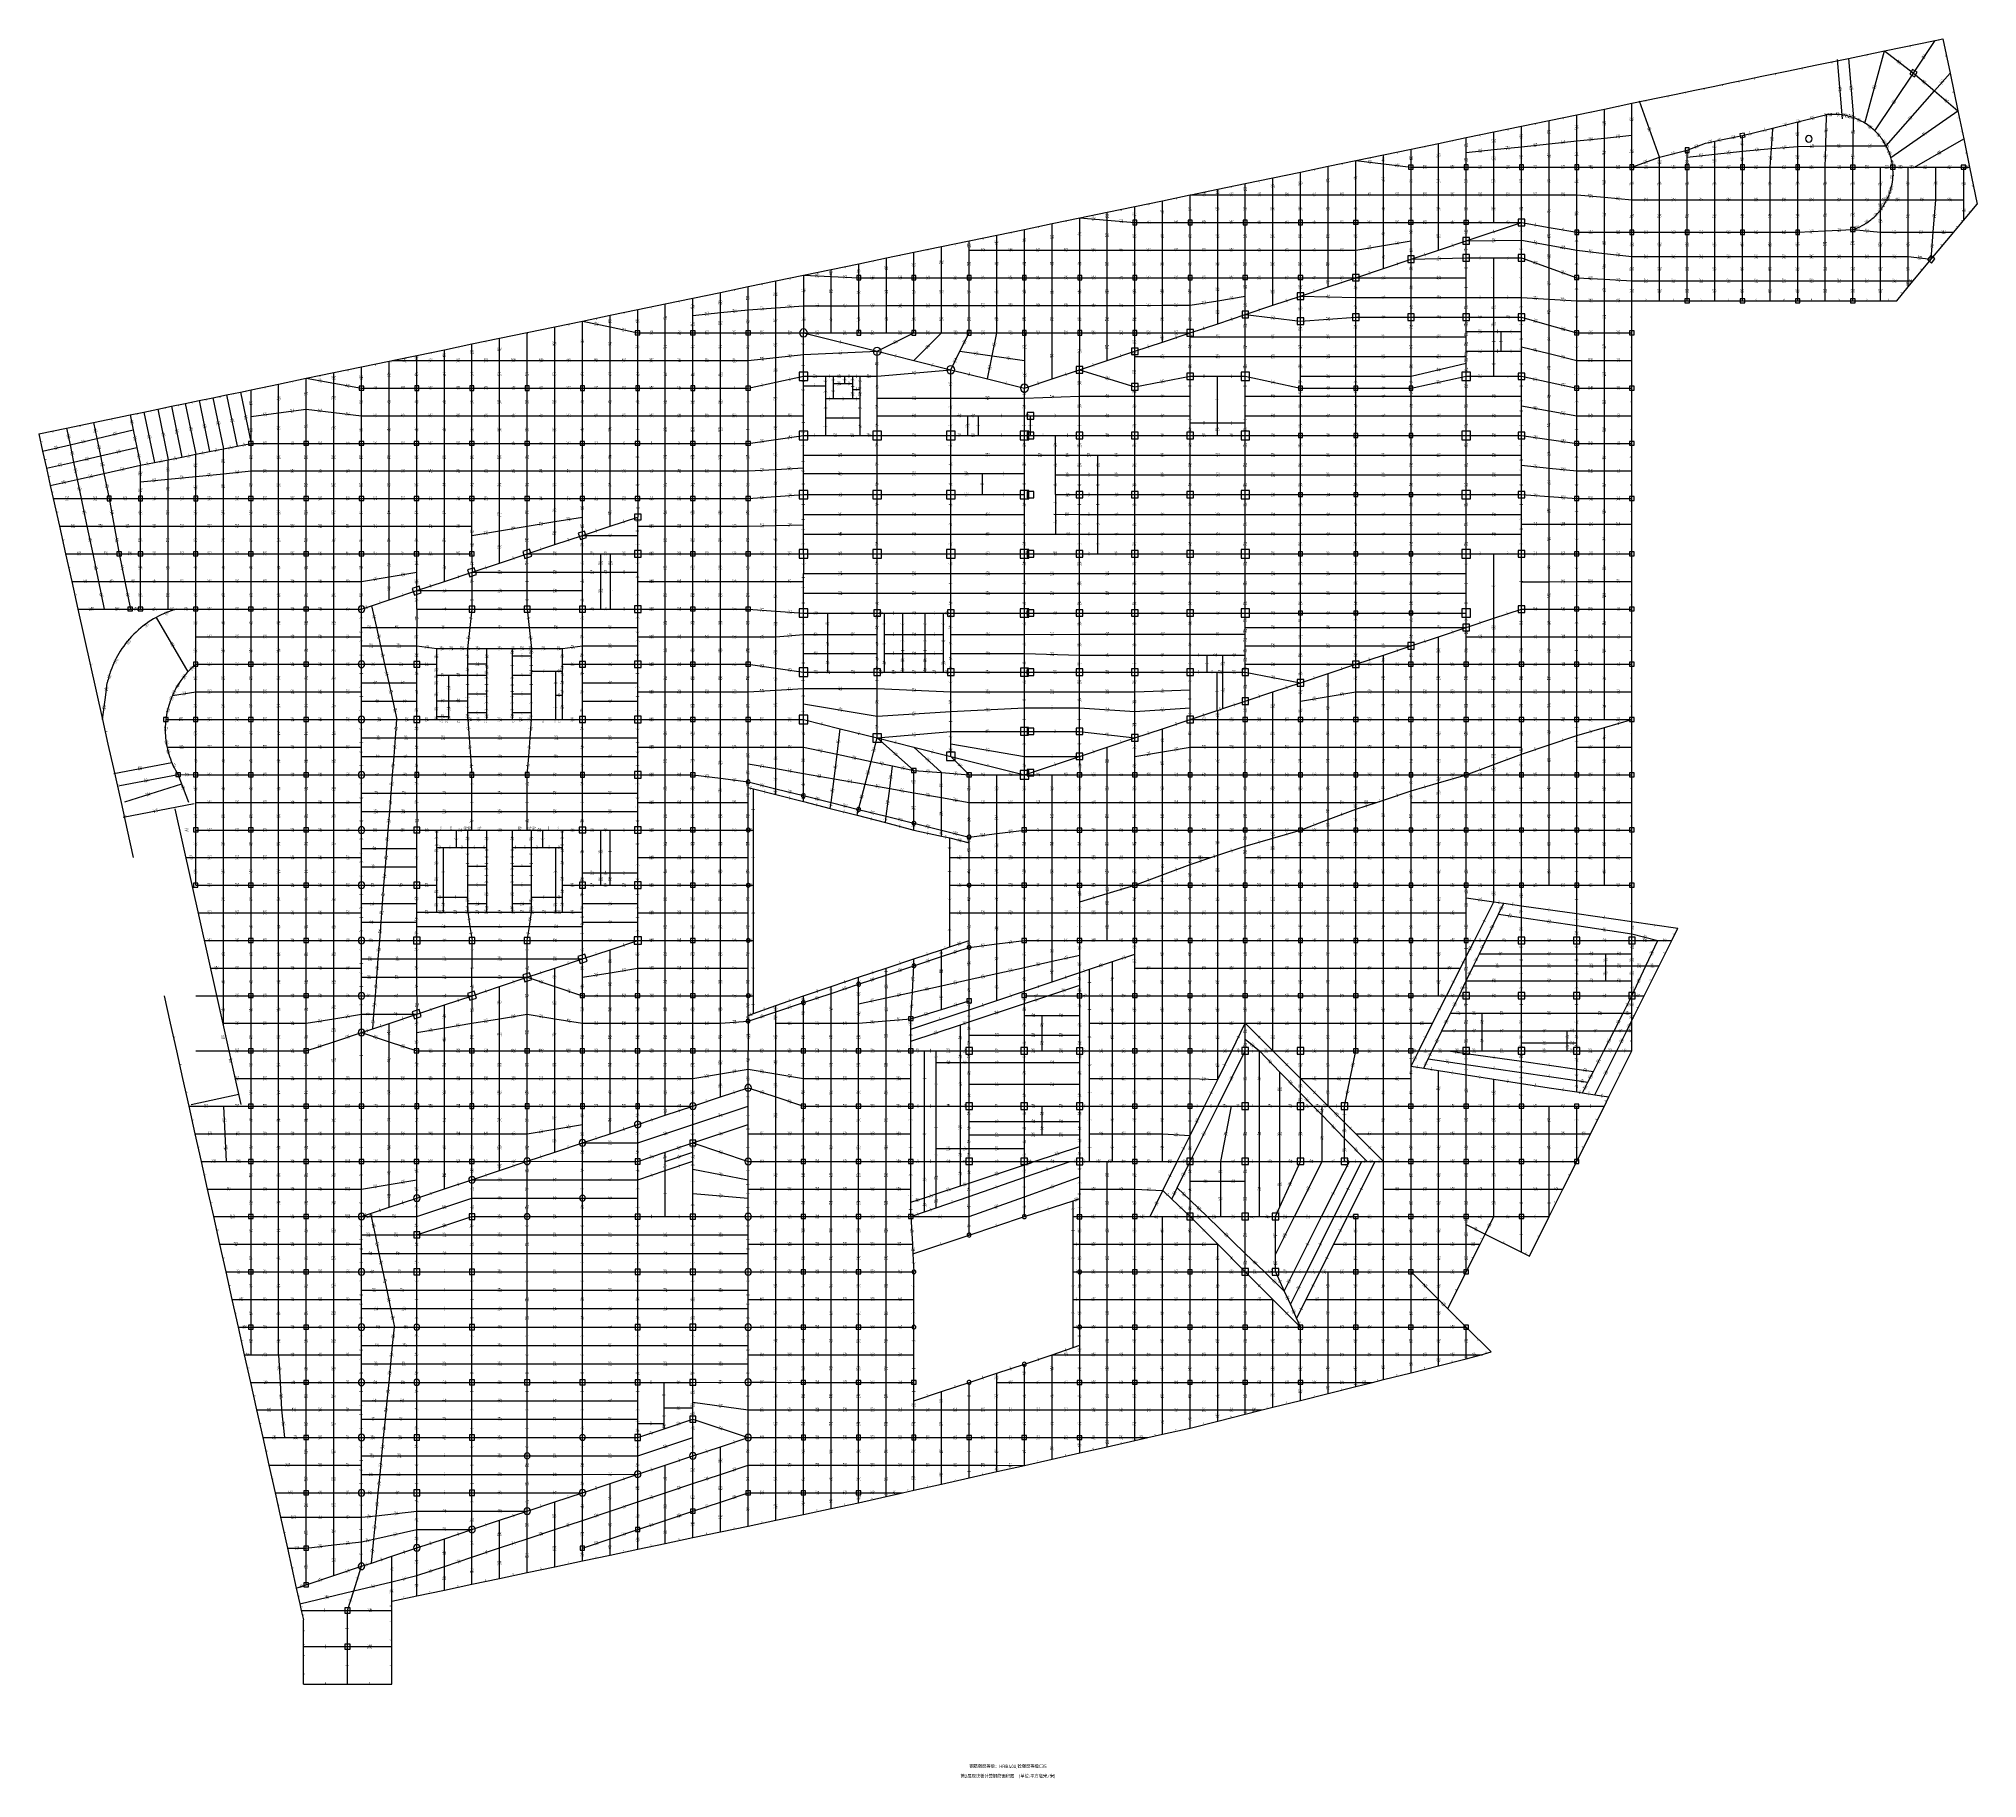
# Model space of a CAD drawing. Header units: millimetres. Extents: x -245177 to 1112891, y -1092030 to 122567.
# Drawn here: x -245177 to 49604, y -1092030 to -827488 of the extents above.
import ezdxf
from ezdxf.enums import TextEntityAlignment as Align

# ---------------------------------------------------------------- set-up
doc = ezdxf.new("R2010")
doc.units = ezdxf.units.MM
doc.header["$MEASUREMENT"] = 0
for name, color, linetype in [('0S-SLAB-DIMS', 40, 'Continuous'), ('13', 4, 'Continuous'), ('dsg', 7, 'Continuous'), ('jiantu', 134, 'Continuous')]:
    doc.layers.add(name, color=color, linetype=linetype)
doc.styles.add('TrueTypeFont', font='yjkeng.shx', dxfattribs={"bigfont": 'yjkchn.shx'})

msp = doc.modelspace()

# ---------------------------------------------------------------- linework, layer by layer
at = {"layer": '0S-SLAB-DIMS', "elevation": 0}
msp.add_lwpolyline([(-222022, -989569), (-214771, -988007)], dxfattribs=at)
at = {"layer": 'jiantu', "color": 94}
for p, q in [((35502, -829331), (43221, -827730)), ((43221, -827730), (44388, -827488)), ((44388, -827488), (45473, -832717)), ((24976, -831515), (30037, -830465)), ((30037, -830465), (35502, -829331)), ((9435, -834740), (12235, -834159)), ((12235, -834159), (14535, -833682)), ((14535, -833682), (16863, -833199)), ((16863, -833199), (20905, -832360)), ((20905, -832360), (24976, -831515)), ((45473, -832717), (46663, -838456)), ((-2900, -837299), (1300, -836428)), ((1300, -836428), (3835, -835902)), ((3835, -835902), (6635, -835321)), ((6635, -835321), (9435, -834740)), ((-19700, -840785), (-15500, -839914)), ((-15500, -839914), (-11300, -839042)), ((-11300, -839042), (-7100, -838171)), ((-7100, -838171), (-2900, -837299)), ((18466, -841063), (22300, -840118)), ((22300, -840118), (22505, -840068)), ((22505, -840068), (26544, -839073)), ((46663, -838456), (47099, -840556)), ((-32300, -843400), (-28100, -842528)), ((-28100, -842528), (-23900, -841657)), ((-23900, -841657), (-19700, -840785)), ((13900, -842188), (16183, -841626)), ((16183, -841626), (18466, -841063)), ((47099, -840556), (47546, -842711)), ((47546, -842711), (48441, -847022)), ((-49100, -846885), (-44900, -846014)), ((-44900, -846014), (-40700, -845142)), ((-40700, -845142), (-36500, -844271)), ((-36500, -844271), (-32300, -843400)), ((-61700, -849500), (-57500, -848628)), ((-57500, -848628), (-53300, -847757)), ((-53300, -847757), (-49100, -846885)), ((48441, -847022), (49604, -852629)), ((-74300, -852114), (-70100, -851243)), ((-70100, -851243), (-69999, -851222)), ((-69999, -851222), (-65900, -850371)), ((-65900, -850371), (-61700, -849500)), ((-91078, -855595), (-86883, -854725)), ((-86883, -854725), (-82700, -853857)), ((-82700, -853857), (-78500, -852986)), ((-78500, -852986), (-74300, -852114)), ((47514, -855137), (49604, -852629)), ((-103686, -858212), (-99493, -857341)), ((-99493, -857341), (-95300, -856471)), ((-95300, -856471), (-91078, -855595)), ((42604, -861029), (46027, -856922)), ((46027, -856922), (47277, -855422)), ((47277, -855422), (47514, -855137)), ((-116286, -860826), (-112086, -859954)), ((-112086, -859954), (-107886, -859083)), ((-107886, -859083), (-103686, -858212)), ((-133094, -864313), (-128900, -863443)), ((-128900, -863443), (-124687, -862569)), ((-124687, -862569), (-120486, -861697)), ((-120486, -861697), (-116286, -860826)), ((39859, -864322), (42604, -861029)), ((-145700, -866929), (-141500, -866057)), ((-141500, -866057), (-137300, -865186)), ((-137300, -865186), (-133094, -864313)), ((37356, -867325), (39100, -865232)), ((39100, -865232), (39859, -864322)), ((-162500, -870415), (-158300, -869543)), ((-158300, -869543), (-154100, -868672)), ((-154100, -868672), (-149900, -867800)), ((-149900, -867800), (-145700, -866929)), ((-2900, -872222), (-2900, -867322)), ((-2900, -867322), (1300, -867323)), ((1300, -867323), (5500, -867323)), ((5500, -867323), (9700, -867323)), ((9700, -867323), (13900, -867323)), ((13900, -867323), (18100, -867324)), ((18100, -867324), (22300, -867324)), ((22300, -867324), (26500, -867324)), ((26500, -867324), (30700, -867324)), ((30700, -867324), (34900, -867325)), ((34900, -867325), (37356, -867325)), ((-175100, -873029), (-166700, -871286)), ((-166700, -871286), (-162500, -870415)), ((-2900, -876422), (-2900, -872222)), ((-187700, -875644), (-183500, -874772)), ((-183500, -874772), (-179300, -873901)), ((-179300, -873901), (-175100, -873029)), ((-204500, -879129), (-200300, -878258)), ((-200300, -878258), (-196100, -877386)), ((-196100, -877386), (-191900, -876515)), ((-191900, -876515), (-191450, -876422)), ((-191450, -876422), (-187700, -875644)), ((-2900, -880622), (-2900, -876422)), ((-216617, -881644), (-214521, -881209)), ((-214521, -881209), (-212900, -880872)), ((-212900, -880872), (-208700, -880001)), ((-208700, -880001), (-204500, -879129)), ((-125489, -878822), (-124339, -878822)), ((-125489, -880272), (-125489, -878822)), ((-125489, -882222), (-125489, -880272)), ((-124339, -878822), (-122589, -878822)), ((-122589, -878822), (-121389, -878822)), ((-121389, -878822), (-120289, -878822)), ((-121389, -879922), (-121389, -878822)), ((-120289, -880322), (-120289, -878822)), ((-2900, -884822), (-2900, -880622)), ((-231288, -884688), (-229192, -884253)), ((-229192, -884253), (-227096, -883818)), ((-227096, -883818), (-225000, -883383)), ((-225000, -883383), (-222904, -882948)), ((-222904, -882948), (-220808, -882513)), ((-220808, -882513), (-218712, -882078)), ((-218712, -882078), (-216617, -881644)), ((-128889, -884822), (-128889, -881472)), ((-245177, -887570), (-240948, -886692)), ((-240948, -886692), (-236866, -885845)), ((-236866, -885845), (-231288, -884688)), ((-128889, -886872), (-128889, -884822)), ((-128889, -887822), (-128889, -886872)), ((-2900, -889022), (-2900, -884822)), ((-245177, -887570), (-244587, -890214)), ((-244587, -890214), (-244008, -892810)), ((-219200, -890267), (-217100, -889852)), ((-217100, -889852), (-215000, -889437)), ((-215000, -889437), (-212900, -889022)), ((-128889, -887822), (-125489, -887822)), ((-125489, -887822), (-122689, -887822)), ((-2900, -893222), (-2900, -889022)), ((-244008, -892810), (-243429, -895405)), ((-229700, -892343), (-227600, -891927)), ((-227600, -891927), (-225500, -891512)), ((-225500, -891512), (-223400, -891097)), ((-223400, -891097), (-221300, -890682)), ((-221300, -890682), (-219200, -890267)), ((-243429, -895405), (-242979, -897422)), ((-2900, -897422), (-2900, -893222)), ((-242979, -897422), (-242042, -901622)), ((-128889, -899822), (-128889, -896822)), ((-2900, -901322), (-2900, -897422)), ((-242042, -901622), (-241105, -905822)), ((-2900, -905822), (-2900, -901322)), ((-241105, -905822), (-240168, -910021)), ((-159694, -905822), (-158214, -905825)), ((-159694, -908622), (-159694, -905822)), ((-158214, -905825), (-154094, -905822)), ((-154094, -908622), (-154094, -905822)), ((-2900, -910022), (-2900, -905822)), ((-240168, -910021), (-239231, -914222)), ((-159694, -914222), (-159694, -908622)), ((-154094, -910022), (-154094, -908622)), ((-154094, -914222), (-154094, -910022)), ((-2900, -914222), (-2900, -910022)), ((-239231, -914222), (-235483, -931022)), ((-224241, -914222), (-221300, -914222)), ((-159694, -914222), (-158215, -914225)), ((-158215, -914225), (-154094, -914222)), ((-128889, -918072), (-128889, -914822)), ((-117689, -914822), (-116589, -914822)), ((-117689, -916022), (-117689, -914822)), ((-116589, -918072), (-116589, -914822)), ((-116589, -914822), (-113789, -914822)), ((-110389, -914822), (-107589, -914822)), ((-107589, -914822), (-106489, -914822)), ((-107589, -918072), (-107589, -914822)), ((-106489, -916022), (-106489, -914822)), ((-2900, -918422), (-2900, -914222)), ((-128889, -920972), (-128889, -918072)), ((-116589, -920972), (-116589, -918072)), ((-107589, -920022), (-107589, -918072)), ((-2900, -922622), (-2900, -918422)), ((-184644, -920222), (-183194, -920222)), ((-184644, -922622), (-184644, -920222)), ((-184644, -924272), (-184644, -922622)), ((-181694, -920222), (-179944, -920222)), ((-179944, -920222), (-179844, -920222)), ((-179944, -922572), (-179944, -920222)), ((-173144, -920222), (-172844, -920222)), ((-173144, -921322), (-173144, -920222)), ((-173144, -921322), (-170244, -921322)), ((-173144, -924272), (-173144, -921322)), ((-170544, -920222), (-170244, -920222)), ((-170244, -921322), (-170244, -920222)), ((-170244, -922097), (-170244, -921322)), ((-166644, -920222), (-165544, -920222)), ((-165544, -922622), (-165544, -920222)), ((-165544, -923647), (-165544, -922622)), ((-128889, -923822), (-128889, -920972)), ((-117689, -923822), (-117689, -922622)), ((-116589, -923822), (-116589, -920972)), ((-116589, -920972), (-113789, -920972)), ((-113789, -920972), (-113789, -920072)), ((-110389, -920972), (-110389, -920072)), ((-110389, -920972), (-107589, -920972)), ((-107589, -920972), (-107589, -920022)), ((-107589, -923822), (-107589, -920972)), ((-106489, -923822), (-106489, -922622)), ((-2900, -926822), (-2900, -922622)), ((-234998, -927288), (-234755, -925422)), ((-184644, -924622), (-184644, -924272)), ((-179944, -927122), (-179944, -924272)), ((-179944, -924272), (-177044, -924272)), ((-177044, -925097), (-177044, -924272)), ((-173144, -924272), (-170244, -924272)), ((-170244, -923647), (-170244, -923497)), ((-170244, -924272), (-170244, -923647)), ((-170244, -927122), (-170244, -924272)), ((-165544, -924622), (-165544, -923647)), ((-128889, -923822), (-125189, -923822)), ((-125189, -923822), (-125039, -923822)), ((-117689, -923822), (-116589, -923822)), ((-116589, -923822), (-113789, -923822)), ((-113789, -923822), (-113789, -923097)), ((-110389, -923822), (-110389, -923097)), ((-110389, -923822), (-107589, -923822)), ((-107589, -923822), (-106489, -923822)), ((-235483, -931022), (-234998, -927288)), ((-184644, -928172), (-184644, -926222)), ((-184644, -930572), (-184644, -928172)), ((-179944, -928172), (-179944, -927122)), ((-179944, -929972), (-179944, -928172)), ((-170244, -929972), (-170244, -927122)), ((-165544, -927322), (-165544, -926222)), ((-165544, -931022), (-165544, -927322)), ((-2900, -931022), (-2900, -926822)), ((-235483, -931022), (-234650, -934755)), ((-184644, -931022), (-184644, -930572)), ((-184644, -931022), (-183394, -931022)), ((-183394, -931022), (-182844, -931022)), ((-182844, -931022), (-179944, -931022)), ((-179944, -931022), (-179944, -929972)), ((-179944, -929972), (-177044, -929972)), ((-177344, -931022), (-177044, -931022)), ((-177044, -929972), (-177044, -929147)), ((-177044, -931022), (-177044, -929972)), ((-173144, -929972), (-173144, -929147)), ((-173144, -931022), (-173144, -929972)), ((-173144, -929972), (-170244, -929972)), ((-173144, -931022), (-172844, -931022)), ((-170244, -931022), (-170244, -929972)), ((-170244, -931022), (-166794, -931022)), ((-166794, -931022), (-166544, -931022)), ((-166544, -931022), (-165544, -931022)), ((-2900, -935222), (-2900, -931022)), ((-234650, -934755), (-233818, -938488)), ((-2900, -939422), (-2900, -935222)), ((-233818, -938488), (-232672, -943622)), ((-2900, -943622), (-2900, -939422)), ((-232672, -943622), (-231735, -947822)), ((-2900, -947822), (-2900, -943622)), ((-231735, -947822), (-230798, -952022)), ((-184644, -947822), (-183394, -947822)), ((-184644, -948372), (-184644, -947822)), ((-183394, -947822), (-181644, -947822)), ((-181644, -950472), (-181644, -947822)), ((-180594, -947822), (-179944, -947822)), ((-179944, -947822), (-179300, -947822)), ((-179300, -947822), (-177044, -947822)), ((-173144, -947822), (-170894, -947822)), ((-170894, -947822), (-170244, -947822)), ((-170244, -947822), (-169594, -947822)), ((-168544, -947822), (-166794, -947822)), ((-168544, -950472), (-168544, -947822)), ((-166794, -947822), (-165544, -947822)), ((-165544, -948372), (-165544, -947822)), ((-159694, -947822), (-158294, -947822)), ((-159694, -954355), (-159694, -947822)), ((-158294, -947822), (-154094, -947822)), ((-154094, -952022), (-154094, -947822)), ((-2900, -952022), (-2900, -947822)), ((-184644, -950472), (-184644, -949772)), ((-184644, -951322), (-184644, -950472)), ((-184644, -950472), (-183644, -950472)), ((-183644, -950472), (-181644, -950472)), ((-168544, -950472), (-166544, -950472)), ((-166544, -950472), (-165544, -950472)), ((-165544, -950472), (-165544, -949772)), ((-165544, -951322), (-165544, -950472)), ((-154094, -954355), (-154094, -952022)), ((-2900, -956222), (-2900, -952022)), ((-184644, -956222), (-184644, -954322)), ((-179944, -953322), (-179944, -952497)), ((-179944, -953322), (-177044, -953322)), ((-179944, -956172), (-179944, -953322)), ((-177044, -953322), (-177044, -952497)), ((-177044, -954147), (-177044, -953322)), ((-173144, -953322), (-173144, -952497)), ((-173144, -953322), (-170244, -953322)), ((-173144, -954147), (-173144, -953322)), ((-170244, -953322), (-170244, -952497)), ((-170244, -956172), (-170244, -953322)), ((-165544, -956222), (-165544, -954322)), ((-159694, -956222), (-159694, -954355)), ((-154094, -956222), (-154094, -954355)), ((-184644, -958022), (-184644, -956222)), ((-184644, -960322), (-184644, -958022)), ((-179944, -958022), (-179944, -956172)), ((-179944, -959022), (-179944, -958022)), ((-177044, -959022), (-177044, -956172)), ((-173144, -959022), (-173144, -956172)), ((-170244, -958022), (-170244, -956172)), ((-170244, -959022), (-170244, -958022)), ((-165544, -958022), (-165544, -956222)), ((-165544, -960322), (-165544, -958022)), ((-159694, -956222), (-158294, -956222)), ((-158294, -956222), (-154094, -956222)), ((-2900, -961750), (-2900, -956222)), ((-184644, -960322), (-183644, -960322)), ((-183644, -960322), (-183544, -960322)), ((-180144, -960322), (-179944, -960322)), ((-179944, -960322), (-179944, -959022)), ((-179944, -959022), (-177044, -959022)), ((-179944, -960322), (-179744, -960322)), ((-177244, -960322), (-177044, -960322)), ((-177044, -960322), (-177044, -959022)), ((-173144, -960322), (-173144, -959022)), ((-173144, -959022), (-170244, -959022)), ((-173144, -960322), (-172944, -960322)), ((-170444, -960322), (-170244, -960322)), ((-170244, -960322), (-170244, -959022)), ((-170244, -960322), (-170044, -960322)), ((-166644, -960322), (-166544, -960322)), ((-166544, -960322), (-165544, -960322)), ((-2900, -963597), (-2900, -961750)), ((-2900, -964622), (-2900, -963597)), ((-2900, -966640), (-2900, -964622)), ((-2900, -968493), (-2900, -966640)), ((-2900, -970757), (-2900, -968493)), ((-2900, -973022), (-2900, -970757)), ((-226114, -973022), (-225177, -977222)), ((-2900, -975690), (-2900, -973022)), ((-2900, -976770), (-2900, -975690)), ((-225177, -977222), (-224240, -981422)), ((-2900, -978358), (-2900, -976770)), ((-2900, -981422), (-2900, -978358)), ((-224240, -981422), (-223303, -985622)), ((-6400, -988423), (-2900, -981422)), ((-223303, -985622), (-222366, -989822)), ((-222366, -989822), (-221429, -994022)), ((-9200, -994022), (-7100, -989822)), ((-7100, -989822), (-6400, -988423)), ((-221429, -994022), (-220492, -998222)), ((-11300, -998222), (-9200, -994022)), ((-220492, -998222), (-219555, -1002422)), ((-13400, -1002422), (-11300, -998222)), ((-219555, -1002422), (-218618, -1006622)), ((-15500, -1006622), (-13400, -1002422)), ((-218618, -1006622), (-217681, -1010822)), ((-18500, -1012622), (-15500, -1006622)), ((-217681, -1010822), (-216744, -1015022)), ((-216744, -1015022), (-215807, -1019222)), ((-215807, -1019222), (-214870, -1023422)), ((-214870, -1023422), (-213933, -1027622)), ((-213933, -1027622), (-212996, -1031822)), ((-32300, -1029298), (-28097, -1028244)), ((-28097, -1028244), (-25840, -1027622)), ((-25840, -1027622), (-24319, -1027202)), ((-42363, -1031822), (-40700, -1031404)), ((-40700, -1031404), (-36500, -1030351)), ((-36500, -1030351), (-32300, -1029298)), ((-212996, -1031822), (-212059, -1036022)), ((-57500, -1035618), (-53300, -1034564)), ((-53300, -1034564), (-49100, -1033511)), ((-49100, -1033511), (-44900, -1032458)), ((-44900, -1032458), (-42363, -1031822)), ((-212059, -1036022), (-211122, -1040222)), ((-65900, -1037724), (-61700, -1036671)), ((-61700, -1036671), (-59111, -1036022)), ((-59111, -1036022), (-57500, -1035618)), ((-211122, -1040222), (-210185, -1044422)), ((-78500, -1040669), (-76512, -1040222)), ((-76512, -1040222), (-74300, -1039723)), ((-74300, -1039723), (-70098, -1038777)), ((-70098, -1038777), (-65900, -1037724)), ((-95300, -1044453), (-91091, -1043505)), ((-91091, -1043505), (-86883, -1042558)), ((-86883, -1042558), (-82691, -1041613)), ((-82691, -1041613), (-78500, -1040669)), ((-210185, -1044422), (-209248, -1048622)), ((-107900, -1047291), (-103700, -1046345)), ((-103700, -1046345), (-99500, -1045399)), ((-99500, -1045399), (-95300, -1044453)), ((-209248, -1048622), (-208416, -1052349)), ((-120499, -1050129), (-116300, -1049183)), ((-116300, -1049183), (-113809, -1048622)), ((-113809, -1048622), (-112100, -1048237)), ((-112100, -1048237), (-107900, -1047291)), ((-208416, -1052349), (-207374, -1057022)), ((-133100, -1052786), (-128900, -1051900)), ((-128900, -1051900), (-124700, -1051014)), ((-124700, -1051014), (-120499, -1050129)), ((-145699, -1055443), (-141499, -1054557)), ((-141499, -1054557), (-137300, -1053671)), ((-137300, -1053671), (-133100, -1052786)), ((-207374, -1057022), (-206016, -1063108)), ((-162500, -1058986), (-158299, -1058100)), ((-158299, -1058100), (-154100, -1057214)), ((-154100, -1057214), (-149899, -1056328)), ((-149899, -1056328), (-145699, -1055443)), ((-175100, -1061643), (-170900, -1060757)), ((-170900, -1060757), (-166700, -1059871)), ((-166700, -1059871), (-162500, -1058986)), ((-206016, -1063108), (-205478, -1065522)), ((-187700, -1064300), (-183500, -1063414)), ((-183500, -1063414), (-179300, -1062528)), ((-179300, -1062528), (-175100, -1061643)), ((-205478, -1065522), (-205255, -1066519)), ((-205255, -1066519), (-204939, -1067935)), ((-191510, -1069910), (-191509, -1066519)), ((-191509, -1065103), (-187700, -1064300)), ((-191509, -1066519), (-191509, -1065103)), ((-204940, -1071325), (-204939, -1067935)), ((-191510, -1072019), (-191510, -1069910)), ((-204940, -1072019), (-204940, -1071325)), ((-204940, -1074715), (-204940, -1072019)), ((-191510, -1077719), (-191510, -1072019)), ((-204940, -1077719), (-204940, -1074715))]:
    msp.add_line(p, q, dxfattribs=at)
at = {"layer": 'jiantu'}
for p, q in [((39901, -832722), (43221, -827730)), ((28311, -830621), (29052, -839644)), ((30037, -830465), (30778, -839488)), ((32492, -840300), (35502, -829331)), ((35502, -829331), (39901, -832722)), ((34058, -841509), (39901, -832722)), ((39901, -832722), (43095, -835430)), ((43095, -835430), (45473, -832717)), ((1300, -845476), (-1757, -836960)), ((35769, -843788), (43095, -835430)), ((43095, -835430), (46663, -838456)), ((-15500, -843468), (-15500, -839914)), ((-11300, -843032), (-11300, -839042)), ((-7100, -842596), (-7100, -838171)), ((-2900, -842161), (-2900, -837299)), ((22300, -843897), (22300, -840118)), ((26584, -843788), (26707, -839051)), ((30734, -843788), (30778, -839488)), ((36476, -845567), (46663, -838456)), ((-28100, -844775), (-28100, -842528)), ((-23900, -844339), (-23900, -841657)), ((-19700, -843903), (-19700, -840785)), ((-15500, -843468), (-11300, -843032)), ((-11300, -843032), (-7100, -842596)), ((-11300, -847022), (-11300, -843032)), ((-7100, -842596), (-2900, -842161)), ((-7100, -847022), (-7100, -842596)), ((-2900, -847022), (-2900, -842161)), ((8300, -843350), (9700, -843060)), ((9700, -843060), (11100, -842769)), ((9700, -845041), (9700, -843060)), ((11100, -842769), (13900, -842188)), ((13900, -844605), (13900, -842188)), ((18297, -844177), (18501, -841234)), ((18466, -841063), (18501, -841234)), ((40090, -847022), (47546, -842711)), ((-44900, -851222), (-44900, -846014)), ((-44900, -846014), (-40700, -846518)), ((-40700, -846518), (-40700, -845142)), ((-36500, -847022), (-36500, -844271)), ((-32300, -847022), (-32300, -843400)), ((-28100, -844775), (-23900, -844339)), ((-28100, -847022), (-28100, -844775)), ((-23900, -844339), (-19700, -843903)), ((-23900, -847022), (-23900, -844339)), ((-19700, -843903), (-15500, -843468)), ((-19700, -847022), (-19700, -843903)), ((-15500, -847022), (-15500, -843468)), ((-2900, -847022), (1300, -845476)), ((1300, -845476), (5500, -844422)), ((1300, -847022), (1300, -845476)), ((5500, -844422), (8300, -843350)), ((5500, -845476), (5500, -844422)), ((5500, -845476), (9700, -845041)), ((5500, -847022), (5500, -845476)), ((9700, -845041), (13900, -844605)), ((9700, -847022), (9700, -845041)), ((13900, -844605), (18297, -844177)), ((13900, -847022), (13900, -844605)), ((18100, -847022), (18297, -844177)), ((18297, -844177), (22300, -843897)), ((22300, -843897), (26584, -843788)), ((22300, -847022), (22300, -843897)), ((26500, -847022), (26584, -843788)), ((26584, -843788), (30734, -843788)), ((30700, -847022), (30734, -843788)), ((30734, -843788), (35769, -843788)), ((-57500, -851222), (-57500, -848628)), ((-53300, -851222), (-53300, -847757)), ((-49100, -851222), (-49100, -846885)), ((-40700, -851222), (-40700, -846518)), ((-40700, -846518), (-36500, -847022)), ((-36500, -851222), (-36500, -847022)), ((-36500, -847022), (-32300, -847022)), ((-32300, -847022), (-28100, -847022)), ((-32300, -851222), (-32300, -847022)), ((-28100, -851222), (-28100, -847022)), ((-28100, -847022), (-23900, -847022)), ((-23900, -847022), (-19700, -847022)), ((-23900, -851222), (-23900, -847022)), ((-19700, -851222), (-19700, -847022)), ((-19700, -847022), (-15500, -847022)), ((-15500, -847022), (-11300, -847022)), ((-15500, -851222), (-15500, -847022)), ((-11300, -851222), (-11300, -847022)), ((-11300, -847022), (-7100, -847022)), ((-7100, -847022), (-2900, -847022)), ((-7100, -851597), (-7100, -847022)), ((-2900, -851972), (-2900, -847022)), ((-2900, -847022), (1300, -847022)), ((1300, -847022), (5500, -847022)), ((1300, -851972), (1300, -847022)), ((5500, -851972), (5500, -847022)), ((5500, -847022), (9700, -847022)), ((9700, -847022), (13900, -847022)), ((9700, -851972), (9700, -847022)), ((13900, -851972), (13900, -847022)), ((13900, -847022), (18100, -847022)), ((18100, -847022), (22300, -847022)), ((18100, -851972), (18100, -847022)), ((22300, -851972), (22300, -847022)), ((22300, -847022), (26500, -847022)), ((26500, -847022), (30700, -847022)), ((26500, -851972), (26500, -847022)), ((30700, -851972), (30700, -847022)), ((30700, -847022), (34900, -847022)), ((34900, -847022), (36755, -847022)), ((34900, -851972), (34900, -847022)), ((36755, -847022), (39100, -847022)), ((39100, -851972), (39100, -847022)), ((39100, -847022), (40090, -847022)), ((40090, -847022), (43300, -847022)), ((43300, -847022), (47500, -847022)), ((43300, -851972), (43300, -847022)), ((47500, -847022), (47509, -851972)), ((47500, -847022), (48441, -847022)), ((-70100, -855422), (-70100, -851243)), ((-69999, -851222), (-65900, -851222)), ((-65900, -851222), (-65900, -850371)), ((-65900, -851222), (-61700, -851222)), ((-65900, -855422), (-65900, -851222)), ((-61700, -851222), (-61700, -849500)), ((-61700, -851222), (-57500, -851222)), ((-61700, -855422), (-61700, -851222)), ((-57500, -851222), (-53300, -851222)), ((-57500, -855422), (-57500, -851222)), ((-53300, -851222), (-49100, -851222)), ((-53300, -855422), (-53300, -851222)), ((-49100, -851222), (-44900, -851222)), ((-49100, -855422), (-49100, -851222)), ((-44900, -851222), (-40700, -851222)), ((-44900, -855422), (-44900, -851222)), ((-40700, -851222), (-36500, -851222)), ((-40700, -855422), (-40700, -851222)), ((-36500, -851222), (-32300, -851222)), ((-36500, -855422), (-36500, -851222)), ((-32300, -851222), (-28100, -851222)), ((-32300, -855422), (-32300, -851222)), ((-28100, -851222), (-23900, -851222)), ((-28100, -855422), (-28100, -851222)), ((-23900, -851222), (-19700, -851222)), ((-23900, -855422), (-23900, -851222)), ((-19700, -851222), (-15500, -851222)), ((-19700, -855422), (-19700, -851222)), ((-15500, -851222), (-11300, -851222)), ((-15500, -856172), (-15500, -851222)), ((-11300, -851222), (-7100, -851597)), ((-11300, -856922), (-11300, -851222)), ((-7100, -851597), (-2900, -851972)), ((-7100, -856922), (-7100, -851597)), ((-86883, -859622), (-86883, -854725)), ((-86883, -854725), (-82700, -855073)), ((-82700, -855073), (-82700, -853857)), ((-78500, -855422), (-78500, -852986)), ((-74300, -855422), (-74300, -852114)), ((-2900, -851972), (1300, -851972)), ((-2900, -856922), (-2900, -851972)), ((1300, -851972), (5500, -851972)), ((1300, -856922), (1300, -851972)), ((5500, -851972), (9700, -851972)), ((5500, -856922), (5500, -851972)), ((9700, -851972), (13900, -851972)), ((9700, -856922), (9700, -851972)), ((13900, -851972), (18100, -851972)), ((13900, -856922), (13900, -851972)), ((18100, -851972), (22300, -851972)), ((18100, -856922), (18100, -851972)), ((22300, -851972), (26500, -851972)), ((22300, -856922), (22300, -851972)), ((26500, -851972), (30700, -851972)), ((26500, -856714), (26500, -851972)), ((30700, -851972), (34900, -851972)), ((30700, -856506), (30700, -851972)), ((34900, -853522), (34900, -851972)), ((34900, -851972), (35875, -851972)), ((34900, -856922), (34900, -853522)), ((35875, -851972), (39100, -851972)), ((39100, -851972), (43300, -851972)), ((39100, -856922), (39100, -851972)), ((42920, -856922), (43300, -851972)), ((43300, -851972), (47509, -851972)), ((47509, -851972), (47514, -855137)), ((-99493, -859622), (-99493, -857341)), ((-95300, -859622), (-95300, -856471)), ((-91078, -859622), (-91078, -855595)), ((-82700, -855073), (-78500, -855422)), ((-82700, -859622), (-82700, -855073)), ((-78500, -859622), (-78500, -855422)), ((-78500, -855422), (-74300, -855422)), ((-74300, -855422), (-70100, -855422)), ((-74300, -859622), (-74300, -855422)), ((-70100, -859622), (-70100, -855422)), ((-70100, -855422), (-65900, -855422)), ((-65900, -855422), (-61700, -855422)), ((-65900, -859622), (-65900, -855422)), ((-61700, -859622), (-61700, -855422)), ((-61700, -855422), (-57500, -855422)), ((-57500, -855422), (-53300, -855422)), ((-57500, -859622), (-57500, -855422)), ((-53300, -859622), (-53300, -855422)), ((-53300, -855422), (-49100, -855422)), ((-49100, -855422), (-44900, -855422)), ((-49100, -859622), (-49100, -855422)), ((-44900, -859622), (-44900, -855422)), ((-44900, -855422), (-40700, -855422)), ((-40700, -855422), (-36500, -855422)), ((-40700, -858922), (-40700, -855422)), ((-36500, -858222), (-36500, -855422)), ((-36500, -855422), (-32300, -855422)), ((-32300, -855422), (-28100, -855422)), ((-32300, -859622), (-32300, -855422)), ((-28100, -858222), (-19700, -855422)), ((-28100, -858222), (-28100, -855422)), ((-28100, -855422), (-23900, -855422)), ((-23900, -855422), (-19700, -855422)), ((-19700, -858122), (-19700, -855422)), ((-19700, -855422), (-15500, -856172)), ((-15500, -858872), (-15500, -856172)), ((-15500, -856172), (-11300, -856922)), ((-11300, -859622), (-11300, -856922)), ((-11300, -856922), (-7100, -856922)), ((-7100, -860122), (-7100, -856922)), ((-7100, -856922), (-2900, -856922)), ((-2900, -860622), (-2900, -856922)), ((-2900, -856922), (1300, -856922)), ((1300, -856922), (5500, -856922)), ((1300, -860622), (1300, -856922)), ((5500, -860622), (5500, -856922)), ((5500, -856922), (9700, -856922)), ((9700, -856922), (13900, -856922)), ((9700, -860622), (9700, -856922)), ((13900, -860622), (13900, -856922)), ((13900, -856922), (18100, -856922)), ((18100, -856922), (22300, -856922)), ((18100, -860622), (18100, -856922)), ((22300, -856922), (26500, -856714)), ((22300, -860622), (22300, -856922)), ((26500, -856714), (30700, -856506)), ((26500, -860622), (26500, -856714)), ((30700, -860622), (30700, -856506)), ((30700, -856506), (34900, -856922)), ((34900, -856922), (39100, -856922)), ((34900, -860622), (34900, -856922)), ((39100, -856922), (42920, -856922)), ((39100, -860622), (39100, -856922)), ((42604, -861029), (42920, -856922)), ((42920, -856922), (46027, -856922)), ((-112086, -863822), (-112086, -859954)), ((-107886, -863822), (-107886, -859083)), ((-103686, -859622), (-103686, -858212)), ((-103686, -859622), (-99493, -859622)), ((-103686, -863822), (-103686, -859622)), ((-99493, -859622), (-95300, -859622)), ((-99493, -863822), (-99493, -859622)), ((-95300, -859622), (-91078, -859622)), ((-95300, -863822), (-95300, -859622)), ((-91078, -859622), (-86883, -859622)), ((-91078, -863822), (-91078, -859622)), ((-86883, -859622), (-82700, -859622)), ((-86883, -863822), (-86883, -859622)), ((-82700, -859622), (-78500, -859622)), ((-82700, -863822), (-82700, -859622)), ((-78500, -859622), (-74300, -859622)), ((-78500, -863822), (-78500, -859622)), ((-74300, -859622), (-70100, -859622)), ((-74300, -863822), (-74300, -859622)), ((-70100, -859622), (-65900, -859622)), ((-70100, -863822), (-70100, -859622)), ((-65900, -859622), (-61700, -859622)), ((-65900, -863822), (-65900, -859622)), ((-61700, -859622), (-57500, -859622)), ((-61700, -863822), (-61700, -859622)), ((-57500, -859622), (-53300, -859622)), ((-57500, -863822), (-57500, -859622)), ((-53300, -859622), (-49100, -859622)), ((-53300, -863822), (-53300, -859622)), ((-49100, -859622), (-44900, -859622)), ((-49100, -863822), (-49100, -859622)), ((-44900, -859622), (-40700, -858922)), ((-44900, -863822), (-44900, -859622)), ((-40700, -858922), (-36500, -858222)), ((-40700, -862422), (-40700, -858922)), ((-36500, -861022), (-36500, -858222)), ((-36500, -861022), (-32300, -859622)), ((-32300, -859622), (-28100, -858222)), ((-28100, -858222), (-19700, -858122)), ((-28100, -860822), (-28100, -858222)), ((-19700, -858122), (-15500, -858872)), ((-19700, -860822), (-19700, -858122)), ((-15500, -862322), (-15500, -858872)), ((-15500, -858872), (-11300, -859622)), ((-11300, -859622), (-7100, -860122)), ((-11300, -863822), (-11300, -859622)), ((-7100, -864072), (-7100, -860122)), ((-7100, -860122), (-2900, -860622)), ((-2900, -860622), (1300, -860622)), ((-2900, -864322), (-2900, -860622)), ((1300, -860622), (5500, -860622)), ((1300, -864322), (1300, -860622)), ((5500, -860622), (9700, -860622)), ((5500, -864322), (5500, -860622)), ((9700, -860622), (13900, -860622)), ((9700, -864322), (9700, -860622)), ((13900, -860622), (18100, -860622)), ((13900, -864322), (13900, -860622)), ((18100, -860622), (22300, -860622)), ((18100, -864322), (18100, -860622)), ((22300, -860622), (26500, -860622)), ((22300, -864322), (22300, -860622)), ((26500, -860622), (30700, -860622)), ((26500, -864322), (26500, -860622)), ((30700, -860622), (34900, -860622)), ((30700, -864322), (30700, -860622)), ((34900, -860622), (39100, -860622)), ((34900, -864322), (34900, -860622)), ((39100, -860622), (42604, -861029)), ((39100, -864322), (39100, -860622)), ((-128900, -863443), (-128894, -868093)), ((-128900, -863443), (-124687, -863633)), ((-124687, -863633), (-124687, -862569)), ((-124687, -863633), (-120486, -863822)), ((-124687, -868088), (-124687, -863633)), ((-120486, -863822), (-120486, -861697)), ((-116286, -863822), (-116286, -860826)), ((-44900, -863822), (-40700, -862422)), ((-40700, -862422), (-36500, -861022)), ((-36500, -861022), (-28100, -860822)), ((-36500, -863822), (-36500, -861022)), ((-28100, -860822), (-23900, -860822)), ((-28100, -863822), (-28100, -860822)), ((-23900, -860822), (-19700, -860822)), ((-23900, -866822), (-23900, -860822)), ((-19700, -866822), (-19700, -860822)), ((-19700, -860822), (-15500, -862322)), ((-15500, -862322), (-11300, -863822)), ((-15500, -867072), (-15500, -862322)), ((-141500, -869140), (-141500, -866057)), ((-137300, -868704), (-137300, -865186)), ((-133094, -868398), (-133094, -864313)), ((-120486, -868083), (-120486, -863822)), ((-120486, -863822), (-116286, -863822)), ((-116286, -863822), (-112086, -863822)), ((-116286, -868078), (-116286, -863822)), ((-112086, -868073), (-112086, -863822)), ((-112086, -863822), (-107886, -863822)), ((-107886, -863822), (-103686, -863822)), ((-107886, -868068), (-107886, -863822)), ((-103686, -868063), (-103686, -863822)), ((-103686, -863822), (-99493, -863822)), ((-99493, -863822), (-95300, -863822)), ((-99493, -868057), (-99493, -863822)), ((-95300, -868052), (-95300, -863822)), ((-95300, -863822), (-91078, -863822)), ((-91078, -863822), (-86883, -863822)), ((-91078, -868047), (-91078, -863822)), ((-86883, -868042), (-86883, -863822)), ((-86883, -863822), (-82700, -863822)), ((-82700, -863822), (-78500, -863822)), ((-82700, -868037), (-82700, -863822)), ((-78500, -868032), (-78500, -863822)), ((-78500, -863822), (-74300, -863822)), ((-74300, -863822), (-70100, -863822)), ((-74300, -868027), (-74300, -863822)), ((-70100, -868022), (-70100, -863822)), ((-70100, -863822), (-65900, -863822)), ((-65900, -863822), (-61700, -863822)), ((-65900, -867322), (-65900, -863822)), ((-65900, -867322), (-61700, -866622)), ((-61700, -866622), (-61700, -863822)), ((-61700, -863822), (-57500, -863822)), ((-61700, -869422), (-61700, -866622)), ((-57500, -863822), (-53300, -863822)), ((-57500, -868022), (-57500, -863822)), ((-57500, -868022), (-53300, -866622)), ((-53300, -866622), (-53300, -863822)), ((-53300, -863822), (-49100, -863822)), ((-53300, -866622), (-49100, -865222)), ((-53300, -870422), (-53300, -866622)), ((-53300, -866622), (-44900, -866822)), ((-49100, -863822), (-44900, -863822)), ((-49100, -865222), (-49100, -863822)), ((-49100, -865222), (-44900, -863822)), ((-44900, -866822), (-44900, -863822)), ((-44900, -863822), (-36500, -863822)), ((-36500, -866822), (-36500, -863822)), ((-36500, -863822), (-28100, -863822)), ((-28100, -866822), (-28100, -863822)), ((-11300, -867322), (-11300, -863822)), ((-11300, -863822), (-7100, -864072)), ((-7100, -864072), (-2900, -864322)), ((-7100, -867322), (-7100, -864072)), ((-2900, -867322), (-2900, -864322)), ((-2900, -864322), (1300, -864322)), ((1300, -864322), (5500, -864322)), ((1300, -867323), (1300, -864322)), ((5500, -867323), (5500, -864322)), ((5500, -864322), (9700, -864322)), ((9700, -864322), (13900, -864322)), ((9700, -867323), (9700, -864322)), ((13900, -867323), (13900, -864322)), ((13900, -864322), (18100, -864322)), ((18100, -864322), (22300, -864322)), ((18100, -867324), (18100, -864322)), ((22300, -867324), (22300, -864322)), ((22300, -864322), (26500, -864322)), ((26500, -867324), (26500, -864322)), ((26500, -864322), (30700, -864322)), ((30700, -867324), (30700, -864322)), ((30700, -864322), (34900, -864322)), ((34900, -867325), (34900, -864322)), ((34900, -864322), (39100, -864322)), ((39100, -865232), (39100, -864322)), ((39100, -864322), (39859, -864322)), ((-158300, -871318), (-158300, -869543)), ((-154100, -872222), (-154100, -868672)), ((-149900, -872222), (-149900, -867800)), ((-145700, -869575), (-145700, -866929)), ((-145700, -869575), (-141500, -869140)), ((-145700, -872222), (-145700, -869575)), ((-141500, -869140), (-137300, -868704)), ((-141500, -872222), (-141500, -869140)), ((-137300, -868704), (-133094, -868398)), ((-137300, -872222), (-137300, -868704)), ((-133094, -868398), (-128894, -868093)), ((-133094, -872222), (-133094, -868398)), ((-128894, -868093), (-124687, -868088)), ((-128894, -868093), (-128889, -872222)), ((-124687, -868088), (-120486, -868083)), ((-124687, -872222), (-124687, -868088)), ((-120486, -868083), (-116286, -868078)), ((-120486, -872222), (-120486, -868083)), ((-116286, -868078), (-112086, -868073)), ((-116286, -872222), (-116286, -868078)), ((-112086, -868073), (-107886, -868068)), ((-112086, -872222), (-112086, -868073)), ((-107886, -868068), (-103686, -868063)), ((-107886, -872222), (-107886, -868068)), ((-103686, -868063), (-99493, -868057)), ((-103686, -872222), (-103686, -868063)), ((-99493, -868057), (-95300, -868052)), ((-99493, -872222), (-99493, -868057)), ((-95300, -868052), (-91078, -868047)), ((-95300, -872222), (-95300, -868052)), ((-91078, -868047), (-86883, -868042)), ((-91078, -872222), (-91078, -868047)), ((-86883, -868042), (-82700, -868037)), ((-86883, -872222), (-86883, -868042)), ((-82700, -868037), (-78500, -868032)), ((-82700, -872222), (-82700, -868037)), ((-78500, -868032), (-74300, -868027)), ((-78500, -872222), (-78500, -868032)), ((-74300, -868027), (-70100, -868022)), ((-74300, -872222), (-74300, -868027)), ((-70100, -868022), (-65900, -867322)), ((-70100, -872222), (-70100, -868022)), ((-65900, -870822), (-65900, -867322)), ((-65900, -870822), (-61700, -869422)), ((-61700, -869422), (-57500, -868022)), ((-61700, -869422), (-53300, -870422)), ((-61700, -872822), (-61700, -869422)), ((-44900, -869822), (-44900, -866822)), ((-44900, -866822), (-36500, -866822)), ((-36500, -869822), (-36500, -866822)), ((-36500, -866822), (-28100, -866822)), ((-28100, -869822), (-28100, -866822)), ((-28100, -866822), (-23900, -866822)), ((-23900, -869822), (-23900, -866822)), ((-23900, -866822), (-19700, -866822)), ((-19700, -869822), (-19700, -866822)), ((-19700, -866822), (-15500, -867072)), ((-15500, -871022), (-15500, -867072)), ((-15500, -867072), (-11300, -867322)), ((-11300, -867322), (-7100, -867322)), ((-11300, -872222), (-11300, -867322)), ((-7100, -872222), (-7100, -867322)), ((-7100, -867322), (-2900, -867322)), ((-170900, -876422), (-170900, -872222)), ((-166700, -876422), (-166700, -871286)), ((-162500, -876422), (-162500, -870415)), ((-162500, -870415), (-158300, -871318)), ((-158300, -876422), (-158300, -871318)), ((-158300, -871318), (-154100, -872222)), ((-154100, -876422), (-154100, -872222)), ((-154100, -872222), (-149900, -872222)), ((-149900, -872222), (-145700, -872222)), ((-149900, -876422), (-149900, -872222)), ((-145700, -876422), (-145700, -872222)), ((-145700, -872222), (-141500, -872222)), ((-141500, -872222), (-137300, -872222)), ((-141500, -876422), (-141500, -872222)), ((-137300, -876422), (-137300, -872222)), ((-137300, -872222), (-133094, -872222)), ((-133095, -875972), (-133094, -872222)), ((-133094, -872222), (-128889, -872222)), ((-128889, -872222), (-117689, -875022)), ((-128889, -875522), (-128889, -872222)), ((-128889, -872222), (-124687, -872222)), ((-124687, -872222), (-120486, -872222)), ((-120486, -872222), (-116286, -872222)), ((-117689, -875022), (-112086, -872222)), ((-116286, -872222), (-112086, -872222)), ((-112089, -876422), (-107886, -872222)), ((-112086, -872222), (-107886, -872222)), ((-107886, -872222), (-103686, -872222)), ((-105088, -875022), (-103686, -872222)), ((-103686, -872222), (-99493, -872222)), ((-100191, -875722), (-99493, -872222)), ((-99493, -872222), (-95300, -872222)), ((-95300, -872222), (-91078, -872222)), ((-95300, -872222), (-95294, -876422)), ((-91078, -872222), (-86883, -872222)), ((-91078, -879214), (-91078, -872222)), ((-86900, -877822), (-86883, -872222)), ((-86883, -872222), (-82700, -872222)), ((-82700, -872222), (-78500, -872222)), ((-82700, -876422), (-82700, -872222)), ((-78500, -875022), (-78500, -872222)), ((-78500, -872222), (-74300, -872222)), ((-74300, -872222), (-70100, -872222)), ((-74300, -873622), (-74300, -872222)), ((-74300, -873622), (-70100, -872222)), ((-70100, -872222), (-65900, -870822)), ((-70100, -872822), (-70100, -872222)), ((-53300, -870422), (-44900, -869822)), ((-53300, -872822), (-53300, -870422)), ((-44900, -869822), (-36500, -869822)), ((-44900, -872822), (-44900, -869822)), ((-36500, -869822), (-28100, -869822)), ((-36500, -872822), (-36500, -869822)), ((-28100, -869822), (-23900, -869822)), ((-28100, -872022), (-28100, -869822)), ((-28100, -872822), (-28100, -872022)), ((-28100, -872022), (-23900, -872022)), ((-23901, -875022), (-23900, -872022)), ((-23900, -869822), (-19700, -869822)), ((-23900, -872022), (-23900, -869822)), ((-23900, -872022), (-22800, -872022)), ((-22801, -875022), (-22800, -872022)), ((-22800, -872022), (-19700, -872022)), ((-19700, -872022), (-19700, -869822)), ((-19700, -869822), (-15500, -871022)), ((-19700, -874322), (-19700, -872022)), ((-15500, -871022), (-11300, -872222)), ((-15500, -875372), (-15500, -871022)), ((-11300, -876422), (-11300, -872222)), ((-11300, -872222), (-7100, -872222)), ((-7100, -872222), (-2900, -872222)), ((-7100, -876422), (-7100, -872222)), ((-183500, -876422), (-183500, -874772)), ((-179300, -876422), (-179300, -873901)), ((-175100, -876422), (-175100, -873029)), ((-128889, -875522), (-117689, -875022)), ((-117689, -875022), (-112089, -876422)), ((-117689, -878822), (-117689, -875022)), ((-106489, -877822), (-105088, -875022)), ((-105088, -875022), (-100191, -875722)), ((-82700, -876422), (-78500, -875022)), ((-78500, -875022), (-74300, -873622)), ((-78500, -875822), (-78500, -875022)), ((-70100, -875822), (-70100, -872822)), ((-70100, -872822), (-61700, -872822)), ((-61700, -875822), (-61700, -872822)), ((-61700, -872822), (-53300, -872822)), ((-53300, -875822), (-53300, -872822)), ((-53300, -872822), (-44900, -872822)), ((-44900, -875822), (-44900, -872822)), ((-44900, -872822), (-36500, -872822)), ((-36500, -875822), (-36500, -872822)), ((-36500, -872822), (-28100, -872822)), ((-28100, -875022), (-28100, -872822)), ((-28100, -875822), (-28100, -875022)), ((-28100, -875022), (-23901, -875022)), ((-23901, -875022), (-22801, -875022)), ((-23901, -878822), (-23901, -875022)), ((-22801, -875022), (-19700, -875022)), ((-19700, -874322), (-15500, -875372)), ((-19700, -875022), (-19700, -874322)), ((-19700, -878822), (-19700, -875022)), ((-15500, -879722), (-15500, -875372)), ((-15500, -875372), (-11300, -876422)), ((-200300, -879876), (-200300, -878258)), ((-196100, -880622), (-196100, -877386)), ((-191900, -880622), (-191900, -876515)), ((-191450, -876422), (-187700, -876422)), ((-187700, -876422), (-187700, -875644)), ((-187700, -876422), (-183500, -876422)), ((-187700, -880622), (-187700, -876422)), ((-183500, -880622), (-183500, -876422)), ((-183500, -876422), (-179300, -876422)), ((-179300, -876422), (-175100, -876422)), ((-179300, -880622), (-179300, -876422)), ((-175100, -880622), (-175100, -876422)), ((-175100, -876422), (-170900, -876422)), ((-170900, -876422), (-166700, -876422)), ((-170900, -880622), (-170900, -876422)), ((-166700, -880622), (-166700, -876422)), ((-166700, -876422), (-162500, -876422)), ((-162500, -876422), (-158300, -876422)), ((-162500, -880622), (-162500, -876422)), ((-158300, -880622), (-158300, -876422)), ((-158300, -876422), (-154100, -876422)), ((-154100, -876422), (-149900, -876422)), ((-154100, -880622), (-154100, -876422)), ((-149900, -880622), (-149900, -876422)), ((-149900, -876422), (-145700, -876422)), ((-145700, -876422), (-141500, -876422)), ((-145700, -880622), (-145700, -876422)), ((-141500, -880622), (-141500, -876422)), ((-141500, -876422), (-137300, -876422)), ((-137300, -876422), (-133095, -875972)), ((-137300, -880622), (-137300, -876422)), ((-133095, -875972), (-128889, -875522)), ((-133095, -879722), (-133095, -875972)), ((-128889, -878822), (-128889, -875522)), ((-117689, -878822), (-106489, -877822)), ((-112089, -876422), (-106489, -877822)), ((-106489, -877822), (-100889, -879222)), ((-106489, -882155), (-106489, -877822)), ((-100889, -879222), (-100191, -875722)), ((-100191, -875722), (-95294, -876422)), ((-95294, -876422), (-95289, -880622)), ((-91078, -879214), (-86900, -877822)), ((-86900, -877822), (-82700, -876422)), ((-86900, -877822), (-78500, -880422)), ((-86900, -881822), (-86900, -877822)), ((-78500, -880422), (-78500, -875822)), ((-78500, -875822), (-70100, -875822)), ((-70100, -878822), (-70100, -875822)), ((-70100, -875822), (-61700, -875822)), ((-61700, -878822), (-61700, -875822)), ((-61700, -875822), (-53300, -875822)), ((-53300, -878822), (-53300, -875822)), ((-53300, -875822), (-44900, -875822)), ((-44900, -878822), (-44900, -875822)), ((-44900, -875822), (-36500, -875822)), ((-36500, -878822), (-36500, -875822)), ((-36500, -875822), (-28100, -875822)), ((-36500, -878822), (-28100, -876822)), ((-28100, -876822), (-28100, -875822)), ((-28100, -878822), (-28100, -876822)), ((-11300, -876422), (-7100, -876422)), ((-11300, -880622), (-11300, -876422)), ((-7100, -880622), (-7100, -876422)), ((-7100, -876422), (-2900, -876422)), ((-214521, -881209), (-212900, -889022)), ((-212900, -884947), (-212900, -880872)), ((-208700, -884377), (-208700, -880001)), ((-204500, -883807), (-204500, -879129)), ((-204500, -879129), (-200300, -879876)), ((-200300, -884314), (-200300, -879876)), ((-200300, -879876), (-196100, -880622)), ((-196100, -884822), (-196100, -880622)), ((-196100, -880622), (-191900, -880622)), ((-191900, -880622), (-187700, -880622)), ((-191900, -884822), (-191900, -880622)), ((-187700, -884822), (-187700, -880622)), ((-187700, -880622), (-183500, -880622)), ((-183500, -880622), (-179300, -880622)), ((-183500, -884822), (-183500, -880622)), ((-179300, -884822), (-179300, -880622)), ((-179300, -880622), (-175100, -880622)), ((-175100, -880622), (-170900, -880622)), ((-175100, -884822), (-175100, -880622)), ((-170900, -884822), (-170900, -880622)), ((-170900, -880622), (-166700, -880622)), ((-166700, -880622), (-162500, -880622)), ((-166700, -884822), (-166700, -880622)), ((-162500, -884822), (-162500, -880622)), ((-162500, -880622), (-158300, -880622)), ((-158300, -880622), (-154100, -880622)), ((-158300, -884822), (-158300, -880622)), ((-154100, -884822), (-154100, -880622)), ((-154100, -880622), (-149900, -880622)), ((-149900, -880622), (-145700, -880622)), ((-149900, -884822), (-149900, -880622)), ((-145700, -884822), (-145700, -880622)), ((-145700, -880622), (-141500, -880622)), ((-141500, -880622), (-137300, -880622)), ((-141500, -884822), (-141500, -880622)), ((-137300, -880622), (-133095, -879722)), ((-137300, -884822), (-137300, -880622)), ((-133095, -879722), (-128889, -878822)), ((-133095, -884822), (-133095, -879722)), ((-128889, -878822), (-125489, -878822)), ((-128889, -880272), (-128889, -878822)), ((-128889, -880272), (-125489, -880272)), ((-128889, -881472), (-128889, -880272)), ((-125489, -882222), (-125489, -880272)), ((-124339, -879922), (-124339, -878822)), ((-124339, -879922), (-122589, -879922)), ((-124339, -882222), (-124339, -879922)), ((-122589, -879922), (-122589, -878822)), ((-122589, -879922), (-121389, -879922)), ((-121389, -880822), (-121389, -879922)), ((-121389, -880822), (-120289, -880822)), ((-121389, -882222), (-121389, -880822)), ((-120289, -878822), (-117689, -878822)), ((-120289, -880322), (-120289, -878822)), ((-120289, -880822), (-120289, -880322)), ((-120289, -882222), (-120289, -880822)), ((-117689, -882155), (-117689, -878822)), ((-100889, -879222), (-95289, -880622)), ((-95289, -880622), (-91078, -879214)), ((-95289, -882155), (-95289, -880622)), ((-78500, -880422), (-70100, -878822)), ((-78500, -881822), (-78500, -880422)), ((-70100, -878822), (-65920, -878822)), ((-70100, -881822), (-70100, -878822)), ((-65920, -878822), (-61700, -878822)), ((-65920, -885922), (-65920, -878822)), ((-61700, -881822), (-61700, -878822)), ((-61700, -878822), (-53300, -880622)), ((-53300, -880622), (-53300, -878822)), ((-53300, -878822), (-44900, -878822)), ((-53300, -880622), (-44900, -880622)), ((-53300, -881822), (-53300, -880622)), ((-44900, -880622), (-44900, -878822)), ((-44900, -878822), (-36500, -878822)), ((-44900, -880622), (-36500, -880622)), ((-44900, -881822), (-44900, -880622)), ((-36500, -880622), (-36500, -878822)), ((-36500, -880622), (-28100, -878822)), ((-36500, -881822), (-36500, -880622)), ((-28100, -878822), (-23901, -878822)), ((-28100, -881822), (-28100, -878822)), ((-23901, -878822), (-19700, -878822)), ((-19700, -881822), (-19700, -878822)), ((-19700, -878822), (-15500, -879722)), ((-15500, -879722), (-11300, -880622)), ((-15500, -884072), (-15500, -879722)), ((-11300, -884822), (-11300, -880622)), ((-11300, -880622), (-7100, -880622)), ((-7100, -880622), (-2900, -880622)), ((-7100, -884822), (-7100, -880622)), ((-229192, -884253), (-227600, -891927)), ((-227096, -883818), (-225500, -891512)), ((-225000, -883383), (-223400, -891097)), ((-222904, -882948), (-221300, -890682)), ((-220808, -882513), (-219200, -890267)), ((-218712, -882078), (-217100, -889852)), ((-216617, -881644), (-215000, -889437)), ((-208700, -884377), (-204500, -883807)), ((-204500, -889022), (-204500, -883807)), ((-204500, -883807), (-200300, -884314)), ((-200300, -889022), (-200300, -884314)), ((-200300, -884314), (-196100, -884822)), ((-125489, -885122), (-125489, -882222)), ((-125489, -882222), (-124339, -882222)), ((-124339, -882222), (-121389, -882222)), ((-121389, -882222), (-120289, -882222)), ((-120289, -885122), (-120289, -882222)), ((-117689, -882155), (-106489, -882155)), ((-117689, -884822), (-117689, -882155)), ((-106489, -884822), (-106489, -882155)), ((-106489, -882155), (-95289, -882155)), ((-95289, -882155), (-86900, -881822)), ((-95289, -884822), (-95289, -882155)), ((-86900, -884822), (-86900, -881822)), ((-86900, -881822), (-78500, -881822)), ((-78500, -884822), (-78500, -881822)), ((-78500, -881822), (-70100, -881822)), ((-70100, -884822), (-70100, -881822)), ((-61700, -884822), (-61700, -881822)), ((-61700, -881822), (-53300, -881822)), ((-53300, -884822), (-53300, -881822)), ((-53300, -881822), (-44900, -881822)), ((-44900, -884822), (-44900, -881822)), ((-44900, -881822), (-36500, -881822)), ((-36500, -884822), (-36500, -881822)), ((-36500, -881822), (-28100, -881822)), ((-28100, -884822), (-28100, -881822)), ((-28100, -881822), (-19700, -881822)), ((-19700, -883322), (-19700, -881822)), ((-19700, -883322), (-15500, -884072)), ((-19700, -884822), (-19700, -883322)), ((-15500, -888422), (-15500, -884072)), ((-15500, -884072), (-11300, -884822)), ((-240948, -886692), (-240421, -889231)), ((-236866, -885845), (-236363, -888273)), ((-236363, -888273), (-230816, -886964)), ((-231288, -884688), (-230816, -886964)), ((-230816, -886964), (-230258, -889653)), ((-212900, -884947), (-208700, -884377)), ((-212900, -889022), (-212900, -884947)), ((-208700, -889022), (-208700, -884377)), ((-196100, -884822), (-191900, -884822)), ((-196100, -889022), (-196100, -884822)), ((-191900, -889022), (-191900, -884822)), ((-191900, -884822), (-187700, -884822)), ((-187700, -884822), (-183500, -884822)), ((-187700, -889022), (-187700, -884822)), ((-183500, -889022), (-183500, -884822)), ((-183500, -884822), (-179300, -884822)), ((-179300, -884822), (-175100, -884822)), ((-179300, -889022), (-179300, -884822)), ((-175100, -889022), (-175100, -884822)), ((-175100, -884822), (-170900, -884822)), ((-170900, -884822), (-166700, -884822)), ((-170900, -889022), (-170900, -884822)), ((-166700, -889022), (-166700, -884822)), ((-166700, -884822), (-162500, -884822)), ((-162500, -884822), (-158300, -884822)), ((-162500, -889022), (-162500, -884822)), ((-158300, -889022), (-158300, -884822)), ((-158300, -884822), (-154100, -884822)), ((-154100, -884822), (-149900, -884822)), ((-154100, -889022), (-154100, -884822)), ((-149900, -889022), (-149900, -884822)), ((-149900, -884822), (-145700, -884822)), ((-145700, -884822), (-141500, -884822)), ((-145700, -889022), (-145700, -884822)), ((-141500, -889022), (-141500, -884822)), ((-141500, -884822), (-137300, -884822)), ((-137300, -884822), (-133095, -884822)), ((-137300, -889022), (-137300, -884822)), ((-133095, -884822), (-128889, -884822)), ((-133095, -888422), (-133095, -884822)), ((-128889, -887822), (-128889, -886872)), ((-125489, -887822), (-125489, -885122)), ((-125489, -885122), (-120289, -885122)), ((-120289, -887822), (-120289, -885122)), ((-117689, -887822), (-117689, -884822)), ((-117689, -884822), (-106489, -884822)), ((-106489, -887822), (-106489, -884822)), ((-106489, -884822), (-103889, -884822)), ((-103889, -884822), (-102289, -884822)), ((-103889, -887822), (-103889, -884822)), ((-102289, -887822), (-102289, -884822)), ((-102289, -884822), (-95289, -884822)), ((-95289, -887822), (-95289, -884822)), ((-95289, -884822), (-94350, -884822)), ((-94350, -884822), (-86900, -884822)), ((-94350, -887822), (-94350, -884822)), ((-86900, -887822), (-86900, -884822)), ((-86900, -884822), (-78500, -884822)), ((-78500, -887822), (-78500, -884822)), ((-78500, -884822), (-70100, -884822)), ((-70100, -885922), (-70100, -884822)), ((-70100, -887822), (-70100, -885922)), ((-70100, -885922), (-65920, -885922)), ((-65920, -885922), (-61700, -885922)), ((-65920, -887822), (-65920, -885922)), ((-61700, -884822), (-53300, -884822)), ((-61700, -885922), (-61700, -884822)), ((-61700, -887822), (-61700, -885922)), ((-53300, -887822), (-53300, -884822)), ((-53300, -884822), (-44900, -884822)), ((-44900, -887822), (-44900, -884822)), ((-44900, -884822), (-36500, -884822)), ((-36500, -887822), (-36500, -884822)), ((-36500, -884822), (-28100, -884822)), ((-28100, -887822), (-28100, -884822)), ((-28100, -884822), (-19700, -884822)), ((-19700, -887822), (-19700, -884822)), ((-11300, -884822), (-7100, -884822)), ((-11300, -889022), (-11300, -884822)), ((-7100, -889022), (-7100, -884822)), ((-7100, -884822), (-2900, -884822)), ((-244587, -890214), (-240421, -889231)), ((-240421, -889231), (-236363, -888273)), ((-240421, -889231), (-239876, -891861)), ((-236363, -888273), (-235812, -890928)), ((-235812, -890928), (-230258, -889653)), ((-230258, -889653), (-229700, -892343)), ((-217100, -893637), (-217100, -889852)), ((-212900, -893222), (-212900, -889022)), ((-212900, -889022), (-208700, -889022)), ((-208700, -889022), (-204500, -889022)), ((-208700, -893222), (-208700, -889022)), ((-204500, -893222), (-204500, -889022)), ((-204500, -889022), (-200300, -889022)), ((-200300, -889022), (-196100, -889022)), ((-200300, -893222), (-200300, -889022)), ((-196100, -893222), (-196100, -889022)), ((-196100, -889022), (-191900, -889022)), ((-191900, -889022), (-187700, -889022)), ((-191900, -893222), (-191900, -889022)), ((-187700, -893222), (-187700, -889022)), ((-187700, -889022), (-183500, -889022)), ((-183500, -889022), (-179300, -889022)), ((-183500, -893222), (-183500, -889022)), ((-179300, -893222), (-179300, -889022)), ((-179300, -889022), (-175100, -889022)), ((-175100, -889022), (-170900, -889022)), ((-175100, -893222), (-175100, -889022)), ((-170900, -893222), (-170900, -889022)), ((-170900, -889022), (-166700, -889022)), ((-166700, -889022), (-162500, -889022)), ((-166700, -893222), (-166700, -889022)), ((-162500, -893222), (-162500, -889022)), ((-162500, -889022), (-158300, -889022)), ((-158300, -889022), (-154100, -889022)), ((-158300, -893222), (-158300, -889022)), ((-154100, -893222), (-154100, -889022)), ((-154100, -889022), (-149900, -889022)), ((-149900, -889022), (-145700, -889022)), ((-149900, -893222), (-149900, -889022)), ((-145700, -893222), (-145700, -889022)), ((-145700, -889022), (-141500, -889022)), ((-141500, -889022), (-137300, -889022)), ((-141500, -893222), (-141500, -889022)), ((-137300, -889022), (-133095, -888422)), ((-137300, -893222), (-137300, -889022)), ((-133096, -892988), (-133095, -888422)), ((-133095, -888422), (-128889, -887822)), ((-128889, -890822), (-128889, -887822)), ((-122689, -887822), (-120289, -887822)), ((-120289, -887822), (-117689, -887822)), ((-117689, -887822), (-106489, -887822)), ((-117689, -890822), (-117689, -887822)), ((-106489, -890822), (-106489, -887822)), ((-106489, -887822), (-103889, -887822)), ((-103889, -887822), (-102289, -887822)), ((-102289, -887822), (-95289, -887822)), ((-95289, -890822), (-95289, -887822)), ((-95289, -887822), (-94350, -887822)), ((-94350, -887822), (-90579, -887822)), ((-90579, -887822), (-86900, -887822)), ((-90579, -890822), (-90579, -887822)), ((-86900, -887822), (-78500, -887822)), ((-86900, -890822), (-86900, -887822)), ((-78500, -887822), (-70100, -887822)), ((-78500, -890822), (-78500, -887822)), ((-70100, -887822), (-65920, -887822)), ((-70100, -890822), (-70100, -887822)), ((-65920, -887822), (-61700, -887822)), ((-61700, -887822), (-53300, -887822)), ((-61700, -890822), (-61700, -887822)), ((-53300, -887822), (-44900, -887822)), ((-53300, -890822), (-53300, -887822)), ((-44900, -887822), (-36500, -887822)), ((-44900, -890822), (-44900, -887822)), ((-36500, -887822), (-28100, -887822)), ((-36500, -890822), (-36500, -887822)), ((-28100, -887822), (-19700, -887822)), ((-28100, -890822), (-28100, -887822)), ((-19700, -890822), (-19700, -887822)), ((-19700, -887822), (-15500, -888422)), ((-15500, -888422), (-11300, -889022)), ((-15500, -892772), (-15500, -888422)), ((-11300, -893222), (-11300, -889022)), ((-11300, -889022), (-7100, -889022)), ((-7100, -889022), (-2900, -889022)), ((-7100, -893222), (-7100, -889022)), ((-244008, -892810), (-239876, -891861)), ((-239876, -891861), (-235812, -890928)), ((-239876, -891861), (-239330, -894491)), ((-235812, -890928), (-235261, -893583)), ((-235261, -893583), (-229700, -892343)), ((-229700, -894882), (-229700, -892343)), ((-225500, -894467), (-225500, -891512)), ((-221300, -894052), (-221300, -890682)), ((-137300, -893222), (-133096, -892988)), ((-133096, -892988), (-128892, -892755)), ((-133096, -897122), (-133096, -892988)), ((-128892, -892755), (-128889, -890822)), ((-128889, -893622), (-128892, -892755)), ((-128889, -890822), (-117689, -890822)), ((-117689, -893622), (-117689, -890822)), ((-117689, -890822), (-106489, -890822)), ((-106489, -893622), (-106489, -890822)), ((-106489, -890822), (-95289, -890822)), ((-95289, -893622), (-95289, -890822)), ((-95289, -890822), (-90579, -890822)), ((-90579, -890822), (-86900, -890822)), ((-90579, -893822), (-90579, -890822)), ((-86900, -893822), (-86900, -890822)), ((-86900, -890822), (-84102, -890822)), ((-84102, -890822), (-78500, -890822)), ((-84102, -893822), (-84102, -890822)), ((-78500, -893822), (-78500, -890822)), ((-78500, -890822), (-70100, -890822)), ((-70100, -893822), (-70100, -890822)), ((-70100, -890822), (-61700, -890822)), ((-61700, -893822), (-61700, -890822)), ((-61700, -890822), (-53300, -890822)), ((-53300, -893822), (-53300, -890822)), ((-53300, -890822), (-44900, -890822)), ((-44900, -893822), (-44900, -890822)), ((-44900, -890822), (-36500, -890822)), ((-36500, -893822), (-36500, -890822)), ((-36500, -890822), (-28100, -890822)), ((-28100, -893822), (-28100, -890822)), ((-28100, -890822), (-19700, -890822)), ((-19700, -892322), (-19700, -890822)), ((-19700, -892322), (-15500, -892772)), ((-19700, -893822), (-19700, -892322)), ((-15500, -897122), (-15500, -892772)), ((-15500, -892772), (-11300, -893222)), ((-243429, -895405), (-239330, -894491)), ((-239330, -894491), (-235261, -893583)), ((-239330, -894491), (-238722, -897422)), ((-235261, -893583), (-234464, -897422)), ((-229700, -894882), (-225500, -894467)), ((-229700, -897422), (-229700, -894882)), ((-225500, -894467), (-221300, -894052)), ((-225500, -897422), (-225500, -894467)), ((-221300, -894052), (-217100, -893637)), ((-221300, -897422), (-221300, -894052)), ((-217100, -893637), (-212900, -893222)), ((-217100, -897422), (-217100, -893637)), ((-212900, -893222), (-208700, -893222)), ((-212900, -897422), (-212900, -893222)), ((-208700, -893222), (-204500, -893222)), ((-208700, -897422), (-208700, -893222)), ((-204500, -893222), (-200300, -893222)), ((-204500, -897422), (-204500, -893222)), ((-200300, -897422), (-200300, -893222)), ((-200300, -893222), (-196100, -893222)), ((-196100, -893222), (-191900, -893222)), ((-196100, -897422), (-196100, -893222)), ((-191900, -893222), (-187700, -893222)), ((-191900, -897422), (-191900, -893222)), ((-187700, -893222), (-183500, -893222)), ((-187700, -897422), (-187700, -893222)), ((-183500, -893222), (-179300, -893222)), ((-183500, -897422), (-183500, -893222)), ((-179300, -893222), (-175100, -893222)), ((-179300, -897422), (-179300, -893222)), ((-175100, -893222), (-170900, -893222)), ((-175100, -897422), (-175100, -893222)), ((-170900, -893222), (-166700, -893222)), ((-170900, -897422), (-170900, -893222)), ((-166700, -893222), (-162500, -893222)), ((-166700, -897422), (-166700, -893222)), ((-162500, -893222), (-158300, -893222)), ((-162500, -897422), (-162500, -893222)), ((-158300, -893222), (-154100, -893222)), ((-158300, -897422), (-158300, -893222)), ((-154100, -893222), (-149900, -893222)), ((-154100, -897422), (-154100, -893222)), ((-149900, -897422), (-149900, -893222)), ((-149900, -893222), (-145700, -893222)), ((-145700, -893222), (-141500, -893222)), ((-145700, -897422), (-145700, -893222)), ((-141500, -897422), (-141500, -893222)), ((-141500, -893222), (-137300, -893222)), ((-137300, -897422), (-137300, -893222)), ((-128889, -896822), (-128889, -893622)), ((-128889, -893622), (-117689, -893622)), ((-117689, -896822), (-117689, -893622)), ((-117689, -893622), (-106489, -893622)), ((-106489, -896822), (-106489, -893622)), ((-106489, -893622), (-101689, -893622)), ((-101689, -893622), (-95289, -893622)), ((-101689, -896822), (-101689, -893622)), ((-95289, -896822), (-95289, -893622)), ((-90579, -893822), (-86900, -893822)), ((-90579, -896822), (-90579, -893822)), ((-86900, -896822), (-86900, -893822)), ((-86900, -893822), (-84102, -893822)), ((-84102, -893822), (-78500, -893822)), ((-84102, -896822), (-84102, -893822)), ((-78500, -896822), (-78500, -893822)), ((-78500, -893822), (-70100, -893822)), ((-70100, -896822), (-70100, -893822)), ((-70100, -893822), (-61700, -893822)), ((-61700, -896822), (-61700, -893822)), ((-61700, -893822), (-53300, -893822)), ((-53300, -896822), (-53300, -893822)), ((-53300, -893822), (-44900, -893822)), ((-44900, -896822), (-44900, -893822)), ((-44900, -893822), (-36500, -893822)), ((-36500, -896822), (-36500, -893822)), ((-36500, -893822), (-28100, -893822)), ((-28100, -896822), (-28100, -893822)), ((-28100, -893822), (-19700, -893822)), ((-19700, -896822), (-19700, -893822)), ((-11300, -893222), (-7100, -893222)), ((-11300, -897422), (-11300, -893222)), ((-7100, -897422), (-7100, -893222)), ((-7100, -893222), (-2900, -893222)), ((-242979, -897422), (-238722, -897422)), ((-238722, -897422), (-234464, -897422)), ((-238722, -897422), (-237850, -901622)), ((-234464, -897422), (-229700, -897422)), ((-234464, -897422), (-233705, -901622)), ((-229700, -901622), (-229700, -897422)), ((-229700, -897422), (-225500, -897422)), ((-225500, -897422), (-221300, -897422)), ((-225500, -901622), (-225500, -897422)), ((-221300, -901622), (-221300, -897422)), ((-221300, -897422), (-217100, -897422)), ((-217100, -897422), (-212900, -897422)), ((-217100, -901622), (-217100, -897422)), ((-212900, -901622), (-212900, -897422)), ((-212900, -897422), (-208700, -897422)), ((-208700, -897422), (-204500, -897422)), ((-208700, -901622), (-208700, -897422)), ((-204500, -901622), (-204500, -897422)), ((-204500, -897422), (-200300, -897422)), ((-200300, -897422), (-196100, -897422)), ((-200300, -901622), (-200300, -897422)), ((-196100, -901622), (-196100, -897422)), ((-196100, -897422), (-191900, -897422)), ((-191900, -897422), (-187700, -897422)), ((-191900, -901622), (-191900, -897422)), ((-187700, -901622), (-187700, -897422)), ((-187700, -897422), (-183500, -897422)), ((-183500, -897422), (-179300, -897422)), ((-183500, -901622), (-183500, -897422)), ((-179300, -901622), (-179300, -897422)), ((-179300, -897422), (-175100, -897422)), ((-175100, -897422), (-170900, -897422)), ((-175100, -902322), (-175100, -897422)), ((-170900, -897422), (-166700, -897422)), ((-170897, -901622), (-170900, -897422)), ((-166700, -897422), (-162500, -897422)), ((-166700, -900922), (-166700, -897422)), ((-162498, -900222), (-162500, -897422)), ((-162500, -897422), (-158300, -897422)), ((-158300, -897422), (-154100, -897422)), ((-158300, -901624), (-158300, -897422)), ((-154100, -897422), (-149900, -897422)), ((-154100, -897422), (-154094, -900222)), ((-149900, -897422), (-145700, -897422)), ((-149900, -901622), (-149900, -897422)), ((-145700, -901622), (-145700, -897422)), ((-145700, -897422), (-141500, -897422)), ((-141500, -897422), (-137300, -897422)), ((-141500, -901622), (-141500, -897422)), ((-137300, -897422), (-133096, -897122)), ((-137300, -901622), (-137300, -897422)), ((-133097, -901503), (-133096, -897122)), ((-133096, -897122), (-128889, -896822)), ((-128889, -896822), (-117689, -896822)), ((-128889, -899822), (-128889, -896822)), ((-117689, -896822), (-106489, -896822)), ((-117689, -899822), (-117689, -896822)), ((-106489, -896822), (-101689, -896822)), ((-106489, -899822), (-106489, -896822)), ((-101689, -896822), (-95289, -896822)), ((-95289, -899822), (-95289, -896822)), ((-90579, -896822), (-86900, -896822)), ((-86900, -899822), (-86900, -896822)), ((-86900, -896822), (-84102, -896822)), ((-84102, -896822), (-78500, -896822)), ((-84102, -899822), (-84102, -896822)), ((-78500, -896822), (-70100, -896822)), ((-78500, -899822), (-78500, -896822)), ((-70100, -896822), (-61700, -896822)), ((-70100, -899822), (-70100, -896822)), ((-61700, -896822), (-53300, -896822)), ((-61700, -899822), (-61700, -896822)), ((-53300, -896822), (-44900, -896822)), ((-53300, -899822), (-53300, -896822)), ((-44900, -896822), (-36500, -896822)), ((-44900, -899822), (-44900, -896822)), ((-36500, -896822), (-28100, -896822)), ((-36500, -899822), (-36500, -896822)), ((-28100, -896822), (-19700, -896822)), ((-28100, -899822), (-28100, -896822)), ((-19700, -899822), (-19700, -896822)), ((-19700, -896822), (-15500, -897122)), ((-15500, -897122), (-11300, -897422)), ((-15500, -901322), (-15500, -897122)), ((-11300, -901322), (-11300, -897422)), ((-11300, -897422), (-7100, -897422)), ((-7100, -897422), (-2900, -897422)), ((-7100, -901322), (-7100, -897422)), ((-242042, -901622), (-237850, -901622)), ((-237850, -901622), (-233705, -901622)), ((-237850, -901622), (-236979, -905822)), ((-233705, -901622), (-232947, -905822)), ((-233705, -901622), (-229700, -901622)), ((-229700, -901622), (-225500, -901622)), ((-229700, -905822), (-229700, -901622)), ((-225500, -901622), (-221300, -901622)), ((-225500, -905822), (-225500, -901622)), ((-221300, -901622), (-217100, -901622)), ((-221300, -905822), (-221300, -901622)), ((-217100, -905822), (-217100, -901622)), ((-217100, -901622), (-212900, -901622)), ((-212900, -901622), (-208700, -901622)), ((-212900, -905822), (-212900, -901622)), ((-208700, -905822), (-208700, -901622)), ((-208700, -901622), (-204500, -901622)), ((-204500, -901622), (-200300, -901622)), ((-204500, -905822), (-204500, -901622)), ((-200300, -905822), (-200300, -901622)), ((-200300, -901622), (-196100, -901622)), ((-196100, -901622), (-191900, -901622)), ((-196100, -905822), (-196100, -901622)), ((-191900, -905822), (-191900, -901622)), ((-191900, -901622), (-187700, -901622)), ((-187700, -901622), (-183500, -901622)), ((-187700, -905822), (-187700, -901622)), ((-183500, -905822), (-183500, -901622)), ((-183500, -901622), (-179300, -901622)), ((-179300, -903022), (-179300, -901622)), ((-175100, -902322), (-170897, -901622)), ((-170897, -901622), (-166700, -900922)), ((-170894, -905822), (-170897, -901622)), ((-166700, -900922), (-162498, -900222)), ((-166700, -904424), (-166700, -900922)), ((-162496, -903022), (-162498, -900222)), ((-162496, -903022), (-158300, -901624)), ((-158300, -901624), (-154094, -900222)), ((-154098, -901622), (-154094, -900222)), ((-154098, -901622), (-149900, -901622)), ((-154097, -903021), (-154098, -901622)), ((-149900, -905822), (-149900, -901622)), ((-149900, -901622), (-145700, -901622)), ((-145700, -901622), (-141500, -901622)), ((-145700, -905822), (-145700, -901622)), ((-141500, -905822), (-141500, -901622)), ((-141500, -901622), (-137300, -901622)), ((-137300, -901622), (-133097, -901503)), ((-137300, -905822), (-137300, -901622)), ((-133097, -901503), (-128893, -901385)), ((-133097, -905822), (-133097, -901503)), ((-128893, -901385), (-128889, -899822)), ((-128889, -902822), (-128893, -901385)), ((-128889, -899822), (-117689, -899822)), ((-117689, -902822), (-117689, -899822)), ((-117689, -899822), (-106489, -899822)), ((-106489, -899822), (-95289, -899822)), ((-106489, -902822), (-106489, -899822)), ((-95289, -902822), (-95289, -899822)), ((-90837, -899786), (-86900, -899822)), ((-86900, -902822), (-86900, -899822)), ((-86900, -899822), (-84102, -899822)), ((-84102, -899822), (-78500, -899822)), ((-84102, -902822), (-84102, -899822)), ((-78500, -902822), (-78500, -899822)), ((-78500, -899822), (-70100, -899822)), ((-70100, -902822), (-70100, -899822)), ((-70100, -899822), (-61700, -899822)), ((-61700, -902822), (-61700, -899822)), ((-61700, -899822), (-53300, -899822)), ((-53300, -902822), (-53300, -899822)), ((-53300, -899822), (-44900, -899822)), ((-44900, -902822), (-44900, -899822)), ((-44900, -899822), (-36500, -899822)), ((-36500, -902822), (-36500, -899822)), ((-36500, -899822), (-28100, -899822)), ((-28100, -902822), (-28100, -899822)), ((-28100, -899822), (-19700, -899822)), ((-19700, -901322), (-19700, -899822)), ((-19700, -901322), (-15500, -901322)), ((-19700, -902822), (-19700, -901322)), ((-15500, -905822), (-15500, -901322)), ((-15500, -901322), (-11300, -901322)), ((-11300, -901322), (-7100, -901322)), ((-11300, -905822), (-11300, -901322)), ((-7100, -905822), (-7100, -901322)), ((-7100, -901322), (-2900, -901322)), ((-179300, -903022), (-175100, -902322)), ((-179300, -905822), (-179300, -903022)), ((-175100, -907224), (-175100, -902322)), ((-170894, -905822), (-166700, -904424)), ((-166700, -904424), (-162496, -903022)), ((-162496, -903022), (-154097, -903021)), ((-162494, -905822), (-162496, -903022)), ((-154094, -905822), (-154097, -903021)), ((-128900, -905822), (-128889, -902822)), ((-128889, -902822), (-117689, -902822)), ((-117689, -905822), (-117689, -902822)), ((-117689, -902822), (-106489, -902822)), ((-106489, -905822), (-106489, -902822)), ((-106489, -902822), (-95289, -902822)), ((-95289, -905822), (-95289, -902822)), ((-95289, -902822), (-86900, -902822)), ((-86900, -905822), (-86900, -902822)), ((-86900, -902822), (-84102, -902822)), ((-84102, -902822), (-78500, -902822)), ((-84102, -905822), (-84102, -902822)), ((-78500, -905822), (-78500, -902822)), ((-78500, -902822), (-70100, -902822)), ((-70100, -905822), (-70100, -902822)), ((-70100, -902822), (-61700, -902822)), ((-61700, -905822), (-61700, -902822)), ((-61700, -902822), (-53300, -902822)), ((-53300, -905822), (-53300, -902822)), ((-53300, -902822), (-44900, -902822)), ((-44900, -905822), (-44900, -902822)), ((-44900, -902822), (-36500, -902822)), ((-36500, -905822), (-36500, -902822)), ((-36500, -902822), (-28100, -902822)), ((-28100, -905822), (-28100, -902822)), ((-28100, -902822), (-19700, -902822)), ((-19700, -905822), (-19700, -902822)), ((-241105, -905822), (-236979, -905822)), ((-236979, -905822), (-232947, -905822)), ((-236979, -905822), (-236107, -910022)), ((-232947, -905822), (-229700, -905822)), ((-232947, -905822), (-232094, -910022)), ((-229700, -910022), (-229700, -905822)), ((-229700, -905822), (-225500, -905822)), ((-225500, -905822), (-221300, -905822)), ((-225500, -910022), (-225500, -905822)), ((-221300, -910022), (-221300, -905822)), ((-221300, -905822), (-217100, -905822)), ((-217100, -905822), (-212900, -905822)), ((-217100, -910022), (-217100, -905822)), ((-212900, -910022), (-212900, -905822)), ((-212900, -905822), (-208700, -905822)), ((-208700, -905822), (-204500, -905822)), ((-208700, -910022), (-208700, -905822)), ((-204500, -910022), (-204500, -905822)), ((-204500, -905822), (-200300, -905822)), ((-200300, -905822), (-196100, -905822)), ((-200300, -910022), (-200300, -905822)), ((-196100, -905822), (-191900, -905822)), ((-196097, -910022), (-196100, -905822)), ((-191900, -905822), (-187700, -905822)), ((-191900, -909322), (-191900, -905822)), ((-187700, -905822), (-183500, -905822)), ((-187697, -908622), (-187700, -905822)), ((-183500, -905822), (-179300, -905822)), ((-183500, -910024), (-183500, -905822)), ((-179300, -905822), (-179294, -908622)), ((-179294, -908622), (-175100, -907224)), ((-175100, -907224), (-170894, -905822)), ((-170894, -908622), (-170894, -905822)), ((-170894, -905822), (-162494, -905822)), ((-162494, -908622), (-162494, -905822)), ((-162494, -905822), (-159694, -905822)), ((-159694, -905822), (-158214, -905825)), ((-158214, -905825), (-154094, -905822)), ((-158214, -908622), (-158214, -905825)), ((-154094, -908622), (-154094, -905822)), ((-154094, -905822), (-149900, -905822)), ((-149900, -905822), (-145700, -905822)), ((-149900, -910022), (-149900, -905822)), ((-145700, -910022), (-145700, -905822)), ((-145700, -905822), (-141500, -905822)), ((-141500, -905822), (-137300, -905822)), ((-141500, -910022), (-141500, -905822)), ((-137300, -910022), (-137300, -905822)), ((-137300, -905822), (-133097, -905822)), ((-133097, -905822), (-128900, -905822)), ((-133097, -910022), (-133097, -905822)), ((-128900, -905822), (-128889, -908822)), ((-128900, -905822), (-117689, -905822)), ((-117689, -905822), (-106489, -905822)), ((-117689, -908822), (-117689, -905822)), ((-106489, -905822), (-95289, -905822)), ((-106489, -908822), (-106489, -905822)), ((-95289, -908822), (-95289, -905822)), ((-95289, -905822), (-94350, -905822)), ((-94350, -905822), (-86900, -905822)), ((-86900, -905822), (-84102, -905822)), ((-86900, -908822), (-86900, -905822)), ((-84102, -905822), (-78500, -905822)), ((-78500, -905822), (-70100, -905822)), ((-78500, -908822), (-78500, -905822)), ((-70100, -905822), (-61700, -905822)), ((-70100, -908822), (-70100, -905822)), ((-61700, -905822), (-53300, -905822)), ((-61700, -908822), (-61700, -905822)), ((-53300, -905822), (-44900, -905822)), ((-53300, -908822), (-53300, -905822)), ((-44900, -905822), (-36500, -905822)), ((-44900, -908822), (-44900, -905822)), ((-36500, -905822), (-28100, -905822)), ((-36500, -908822), (-36500, -905822)), ((-28100, -905822), (-23900, -905822)), ((-28100, -908822), (-28100, -905822)), ((-23900, -905822), (-19700, -905822)), ((-23900, -915622), (-23900, -905822)), ((-19700, -914222), (-19700, -905822)), ((-19700, -905822), (-15500, -905822)), ((-15500, -905822), (-11300, -905822)), ((-15500, -910069), (-15500, -905822)), ((-11300, -910053), (-11300, -905822)), ((-11300, -905822), (-7100, -905822)), ((-7100, -905822), (-2900, -905822)), ((-7100, -910038), (-7100, -905822)), ((-240168, -910021), (-236107, -910022)), ((-236107, -910022), (-232094, -910022)), ((-236107, -910022), (-235236, -914221)), ((-232094, -910022), (-231241, -914220)), ((-232094, -910022), (-229700, -910022)), ((-229700, -910022), (-225500, -910022)), ((-229700, -914222), (-229700, -910022)), ((-225500, -910022), (-221300, -910022)), ((-225500, -914222), (-225500, -910022)), ((-221300, -910022), (-217100, -910022)), ((-221300, -914222), (-221300, -910022)), ((-217100, -914222), (-217100, -910022)), ((-217100, -910022), (-212900, -910022)), ((-212900, -910022), (-208700, -910022)), ((-212900, -914222), (-212900, -910022)), ((-208700, -914222), (-208700, -910022)), ((-208700, -910022), (-204500, -910022)), ((-204500, -910022), (-200300, -910022)), ((-204500, -914222), (-204500, -910022)), ((-200300, -914222), (-200300, -910022)), ((-200300, -910022), (-196097, -910022)), ((-196097, -910022), (-191900, -909322)), ((-196094, -914222), (-196097, -910022)), ((-191900, -909322), (-187697, -908622)), ((-191900, -912824), (-191900, -909322)), ((-187694, -911422), (-187697, -908622)), ((-187694, -911422), (-183500, -910024)), ((-183500, -910024), (-179294, -908622)), ((-179294, -911422), (-179294, -908622)), ((-179294, -908622), (-170894, -908622)), ((-170894, -911422), (-170894, -908622)), ((-170894, -908622), (-162494, -908622)), ((-162494, -911422), (-162494, -908622)), ((-162494, -908622), (-159694, -908622)), ((-159694, -908622), (-158214, -908622)), ((-158215, -914225), (-158214, -908622)), ((-158214, -908622), (-154094, -908622)), ((-154094, -910022), (-154094, -908622)), ((-154094, -910022), (-149900, -910022)), ((-154094, -914222), (-154094, -910022)), ((-149900, -914222), (-149900, -910022)), ((-149900, -910022), (-145700, -910022)), ((-145700, -910022), (-141500, -910022)), ((-145700, -914222), (-145700, -910022)), ((-141500, -914222), (-141500, -910022)), ((-141500, -910022), (-137300, -910022)), ((-137300, -910022), (-133097, -910022)), ((-137300, -914222), (-137300, -910022)), ((-133098, -914521), (-133097, -910022)), ((-133097, -910022), (-128889, -910022)), ((-128889, -910022), (-128889, -908822)), ((-128889, -908822), (-117689, -908822)), ((-128889, -911822), (-128889, -910022)), ((-117689, -911822), (-117689, -908822)), ((-117689, -908822), (-106489, -908822)), ((-106489, -911822), (-106489, -908822)), ((-106489, -908822), (-95289, -908822)), ((-95289, -911822), (-95289, -908822)), ((-95289, -908822), (-86900, -908822)), ((-86900, -911822), (-86900, -908822)), ((-86900, -908822), (-78500, -908822)), ((-78500, -911822), (-78500, -908822)), ((-78500, -908822), (-70100, -908822)), ((-70100, -911822), (-70100, -908822)), ((-70100, -908822), (-61700, -908822)), ((-61700, -911822), (-61700, -908822)), ((-61700, -908822), (-53300, -908822)), ((-53300, -911822), (-53300, -908822)), ((-53300, -908822), (-44900, -908822)), ((-44900, -911822), (-44900, -908822)), ((-44900, -908822), (-36500, -908822)), ((-36500, -911822), (-36500, -908822)), ((-36500, -908822), (-28100, -908822)), ((-28100, -911822), (-28100, -908822)), ((-19689, -910085), (-15500, -910069)), ((-15500, -910069), (-11300, -910053)), ((-15500, -914222), (-15500, -910069)), ((-11300, -910053), (-7100, -910038)), ((-11300, -914222), (-11300, -910053)), ((-7100, -910038), (-2900, -910022)), ((-7100, -914222), (-7100, -910038)), ((-196094, -914222), (-194568, -913714)), ((-194568, -913714), (-191900, -912824)), ((-194568, -913714), (-193831, -917022)), ((-191900, -912824), (-187694, -911422)), ((-187700, -914222), (-187694, -911422)), ((-187694, -911422), (-179294, -911422)), ((-179294, -911422), (-170894, -911422)), ((-179294, -914222), (-179294, -911422)), ((-170894, -911422), (-162494, -911422)), ((-170894, -914222), (-170894, -911422)), ((-162494, -914222), (-162494, -911422)), ((-128889, -914822), (-128889, -911822)), ((-128889, -911822), (-117689, -911822)), ((-117689, -914822), (-117689, -911822)), ((-117689, -911822), (-106489, -911822)), ((-106489, -914822), (-106489, -911822)), ((-106489, -911822), (-95289, -911822)), ((-95289, -914822), (-95289, -911822)), ((-95289, -911822), (-86900, -911822)), ((-86900, -914822), (-86900, -911822)), ((-86900, -911822), (-78500, -911822)), ((-78500, -914822), (-78500, -911822)), ((-78500, -911822), (-70100, -911822)), ((-70100, -914822), (-70100, -911822)), ((-70100, -911822), (-61700, -911822)), ((-61700, -914822), (-61700, -911822)), ((-61700, -911822), (-53300, -911822)), ((-53300, -914822), (-53300, -911822)), ((-53300, -911822), (-44900, -911822)), ((-44900, -914822), (-44900, -911822)), ((-44900, -911822), (-36500, -911822)), ((-36500, -914822), (-36500, -911822)), ((-36500, -911822), (-28100, -911822)), ((-28100, -914822), (-28100, -911822)), ((-239231, -914222), (-235236, -914221)), ((-235236, -914221), (-231241, -914220)), ((-231241, -914220), (-229700, -914222)), ((-229700, -914222), (-225500, -914222)), ((-227314, -915486), (-222494, -923754)), ((-225500, -914222), (-224241, -914222)), ((-221300, -918422), (-221300, -914222)), ((-221300, -914222), (-217100, -914222)), ((-217100, -914222), (-212900, -914222)), ((-217100, -918422), (-217100, -914222)), ((-212900, -918422), (-212900, -914222)), ((-212900, -914222), (-208700, -914222)), ((-208700, -914222), (-204500, -914222)), ((-208700, -918422), (-208700, -914222)), ((-204500, -918422), (-204500, -914222)), ((-204500, -914222), (-200300, -914222)), ((-200300, -914222), (-196094, -914222)), ((-200300, -918422), (-200300, -914222)), ((-196094, -917022), (-196094, -914222)), ((-187700, -914222), (-187684, -917022)), ((-187700, -914222), (-179294, -914222)), ((-179597, -917022), (-179294, -914222)), ((-179294, -914222), (-170894, -914222)), ((-170894, -914222), (-170591, -917022)), ((-170894, -914222), (-162494, -914222)), ((-162494, -917022), (-162494, -914222)), ((-162494, -914222), (-159694, -914222)), ((-159694, -914222), (-158215, -914225)), ((-158215, -914225), (-154094, -914222)), ((-154094, -917022), (-154094, -914222)), ((-154094, -914222), (-149900, -914222)), ((-149900, -914222), (-145700, -914222)), ((-149900, -918422), (-149900, -914222)), ((-145700, -918422), (-145700, -914222)), ((-145700, -914222), (-141500, -914222)), ((-141500, -914222), (-137300, -914222)), ((-141500, -918422), (-141500, -914222)), ((-137300, -918422), (-137300, -914222)), ((-137300, -914222), (-133098, -914521)), ((-133098, -914521), (-128889, -914822)), ((-133098, -918422), (-133098, -914521)), ((-128889, -914822), (-125189, -914822)), ((-128889, -918072), (-128889, -914822)), ((-125189, -914822), (-117689, -914822)), ((-125189, -918072), (-125189, -914822)), ((-117689, -918072), (-117689, -916022)), ((-113789, -918072), (-113789, -914822)), ((-113789, -914822), (-110389, -914822)), ((-110389, -918072), (-110389, -914822)), ((-107589, -914822), (-106489, -914822)), ((-106489, -914822), (-95289, -914822)), ((-106489, -918072), (-106489, -916022)), ((-95289, -914822), (-94350, -914822)), ((-95289, -918072), (-95289, -914822)), ((-94350, -914822), (-86900, -914822)), ((-86900, -914822), (-78500, -914822)), ((-86900, -918017), (-86900, -914822)), ((-78500, -914822), (-70100, -914822)), ((-78500, -918017), (-78500, -914822)), ((-70100, -914822), (-61700, -914822)), ((-70100, -918017), (-70100, -914822)), ((-61700, -914822), (-53300, -914822)), ((-61700, -917022), (-61700, -914822)), ((-53300, -914822), (-44900, -914822)), ((-53300, -917022), (-53300, -914822)), ((-44900, -914822), (-36500, -914822)), ((-44900, -917022), (-44900, -914822)), ((-36500, -914822), (-28100, -914822)), ((-36500, -917022), (-36500, -914822)), ((-28100, -917022), (-28100, -914822)), ((-28100, -917022), (-23900, -915622)), ((-23900, -915622), (-19700, -914222)), ((-23900, -918422), (-23900, -915622)), ((-19700, -918422), (-19700, -914222)), ((-19700, -914222), (-15500, -914222)), ((-15500, -914222), (-11300, -914222)), ((-15500, -918422), (-15500, -914222)), ((-11300, -918422), (-11300, -914222)), ((-11300, -914222), (-7100, -914222)), ((-7100, -914222), (-2900, -914222)), ((-7100, -918422), (-7100, -914222)), ((-221300, -918422), (-217100, -918422)), ((-221300, -922622), (-221300, -918422)), ((-217100, -922622), (-217100, -918422)), ((-217100, -918422), (-212900, -918422)), ((-212900, -918422), (-208700, -918422)), ((-212900, -922622), (-212900, -918422)), ((-208700, -922622), (-208700, -918422)), ((-208700, -918422), (-204500, -918422)), ((-204500, -918422), (-200300, -918422)), ((-204500, -922622), (-204500, -918422)), ((-200300, -922622), (-200300, -918422)), ((-200300, -918422), (-196094, -918422)), ((-196094, -917022), (-193831, -917022)), ((-196094, -918422), (-196094, -917022)), ((-196094, -919822), (-196094, -918422)), ((-193831, -917022), (-187684, -917022)), ((-193831, -917022), (-193208, -919822)), ((-187686, -919822), (-187684, -917022)), ((-187684, -917022), (-179597, -917022)), ((-179944, -920222), (-179597, -917022)), ((-179597, -917022), (-170591, -917022)), ((-170591, -917022), (-170244, -920222)), ((-170591, -917022), (-162494, -917022)), ((-162494, -919822), (-162494, -917022)), ((-162494, -917022), (-154094, -917022)), ((-154094, -918422), (-154094, -917022)), ((-154094, -919822), (-154094, -918422)), ((-154094, -918422), (-149900, -918422)), ((-149900, -922622), (-149900, -918422)), ((-149900, -918422), (-145700, -918422)), ((-145700, -918422), (-141500, -918422)), ((-145700, -922622), (-145700, -918422)), ((-141500, -922622), (-141500, -918422)), ((-141500, -918422), (-137300, -918422)), ((-137300, -918422), (-133098, -918422)), ((-137300, -922622), (-137300, -918422)), ((-133098, -918422), (-128889, -918072)), ((-133098, -923221), (-133098, -918422)), ((-128889, -918072), (-125189, -918072)), ((-128889, -920972), (-128889, -918072)), ((-125189, -918072), (-117689, -918072)), ((-125189, -920972), (-125189, -918072)), ((-117689, -920972), (-117689, -918072)), ((-116589, -918072), (-113789, -918072)), ((-113789, -918072), (-110389, -918072)), ((-113789, -920072), (-113789, -918072)), ((-110389, -918072), (-107589, -918072)), ((-110389, -920072), (-110389, -918072)), ((-106489, -918072), (-95289, -918072)), ((-106489, -920972), (-106489, -918072)), ((-95289, -918072), (-86900, -918017)), ((-95289, -920972), (-95289, -918072)), ((-86900, -921219), (-86900, -918017)), ((-86900, -918017), (-78500, -918017)), ((-78500, -921219), (-78500, -918017)), ((-78500, -918017), (-70100, -918017)), ((-70100, -921219), (-70100, -918017)), ((-70100, -918017), (-61700, -918017)), ((-61700, -917022), (-53300, -917022)), ((-61700, -918017), (-61700, -917022)), ((-61700, -919822), (-61700, -918017)), ((-53300, -919822), (-53300, -917022)), ((-53300, -917022), (-44900, -917022)), ((-44900, -919822), (-44900, -917022)), ((-44900, -917022), (-36500, -917022)), ((-36500, -919822), (-36500, -917022)), ((-36500, -917022), (-28100, -917022)), ((-36500, -919822), (-32300, -918422)), ((-32300, -918422), (-28100, -917022)), ((-32300, -922622), (-32300, -918422)), ((-28100, -918422), (-28100, -917022)), ((-28100, -918422), (-23900, -918422)), ((-28100, -922622), (-28100, -918422)), ((-23900, -922622), (-23900, -918422)), ((-23900, -918422), (-19700, -918422)), ((-19700, -918422), (-15500, -918422)), ((-19700, -922622), (-19700, -918422)), ((-15500, -922622), (-15500, -918422)), ((-15500, -918422), (-11300, -918422)), ((-11300, -918422), (-7100, -918422)), ((-11300, -922622), (-11300, -918422)), ((-7100, -922622), (-7100, -918422)), ((-7100, -918422), (-2900, -918422)), ((-221300, -926822), (-221300, -922622)), ((-221300, -922622), (-217100, -922622)), ((-217100, -922622), (-212900, -922622)), ((-217100, -926822), (-217100, -922622)), ((-212900, -926822), (-212900, -922622)), ((-212900, -922622), (-208700, -922622)), ((-208700, -922622), (-204500, -922622)), ((-208700, -926822), (-208700, -922622)), ((-204500, -926822), (-204500, -922622)), ((-204500, -922622), (-200300, -922622)), ((-200300, -922622), (-196094, -922622)), ((-200300, -926822), (-200300, -922622)), ((-196094, -919822), (-193208, -919822)), ((-196094, -922622), (-196094, -919822)), ((-196094, -925422), (-196094, -922622)), ((-196094, -922622), (-192585, -922622)), ((-193208, -919822), (-187686, -919822)), ((-193208, -919822), (-192585, -922622)), ((-192585, -922622), (-191961, -925422)), ((-192585, -922622), (-187694, -922622)), ((-187694, -922622), (-187686, -919822)), ((-187690, -925422), (-187694, -922622)), ((-187694, -922622), (-184644, -922622)), ((-187686, -919822), (-184644, -920222)), ((-183194, -920222), (-181694, -920222)), ((-179944, -920222), (-179844, -920222)), ((-179944, -922572), (-177044, -922572)), ((-179944, -924272), (-179944, -922572)), ((-179844, -920222), (-177044, -920222)), ((-177044, -920222), (-173144, -920222)), ((-177044, -922572), (-177044, -920222)), ((-177044, -923447), (-177044, -922572)), ((-172844, -920222), (-170544, -920222)), ((-170244, -920222), (-166644, -920222)), ((-170244, -923497), (-170244, -922097)), ((-165544, -920222), (-162494, -919822)), ((-165544, -922622), (-162494, -922622)), ((-162494, -919822), (-154094, -919822)), ((-162494, -922622), (-162494, -919822)), ((-162494, -925422), (-162494, -922622)), ((-162494, -922622), (-154094, -922622)), ((-154094, -922622), (-154094, -919822)), ((-154094, -925422), (-154094, -922622)), ((-154094, -922622), (-149900, -922622)), ((-149900, -922622), (-145700, -922622)), ((-149900, -926822), (-149900, -922622)), ((-145700, -926822), (-145700, -922622)), ((-145700, -922622), (-141500, -922622)), ((-141500, -922622), (-137300, -922622)), ((-141500, -926822), (-141500, -922622)), ((-137300, -926822), (-137300, -922622)), ((-137300, -922622), (-133098, -923221)), ((-128889, -923822), (-128889, -920972)), ((-128889, -920972), (-125189, -920972)), ((-125189, -920972), (-117689, -920972)), ((-125189, -923822), (-125189, -920972)), ((-117689, -922622), (-117689, -920972)), ((-117689, -923822), (-117689, -922622)), ((-113789, -920972), (-113789, -920072)), ((-113789, -920972), (-110389, -920972)), ((-113789, -923097), (-113789, -920972)), ((-110389, -920972), (-110389, -920072)), ((-110389, -923097), (-110389, -920972)), ((-106489, -920972), (-95289, -920972)), ((-106489, -922622), (-106489, -920972)), ((-95289, -923822), (-95289, -920972)), ((-95289, -920972), (-86900, -921219)), ((-86900, -923822), (-86900, -921219)), ((-86900, -921219), (-78500, -921219)), ((-78500, -923822), (-78500, -921219)), ((-78500, -921219), (-70100, -921219)), ((-70100, -923822), (-70100, -921219)), ((-70100, -921219), (-67504, -921219)), ((-67504, -923822), (-67504, -921219)), ((-67504, -921219), (-65104, -921219)), ((-65104, -923822), (-65104, -921219)), ((-65104, -921219), (-61700, -921219)), ((-61700, -919822), (-53300, -919822)), ((-61700, -921219), (-61700, -919822)), ((-61700, -922622), (-61700, -921219)), ((-61700, -923822), (-61700, -922622)), ((-61700, -922622), (-53300, -922622)), ((-53300, -922622), (-53300, -919822)), ((-53300, -919822), (-44900, -919822)), ((-53300, -925422), (-53300, -922622)), ((-53300, -922622), (-44900, -922622)), ((-49100, -924022), (-44900, -922622)), ((-44900, -922622), (-44900, -919822)), ((-44900, -919822), (-36500, -919822)), ((-44900, -922622), (-40700, -921222)), ((-44900, -922622), (-40700, -922622)), ((-44900, -926822), (-44900, -922622)), ((-40700, -921222), (-36500, -919822)), ((-40700, -922622), (-40700, -921222)), ((-40700, -922622), (-36500, -922622)), ((-40700, -926822), (-40700, -922622)), ((-36500, -922622), (-36500, -919822)), ((-36500, -926822), (-36500, -922622)), ((-36500, -922622), (-32300, -922622)), ((-32300, -922622), (-28100, -922622)), ((-32300, -926822), (-32300, -922622)), ((-28100, -926822), (-28100, -922622)), ((-28100, -922622), (-23900, -922622)), ((-23900, -922622), (-19700, -922622)), ((-23900, -926822), (-23900, -922622)), ((-19700, -926822), (-19700, -922622)), ((-19700, -922622), (-15500, -922622)), ((-15500, -922622), (-11300, -922622)), ((-15500, -926822), (-15500, -922622)), ((-11300, -926822), (-11300, -922622)), ((-11300, -922622), (-7100, -922622)), ((-7100, -922622), (-2900, -922622)), ((-7100, -926822), (-7100, -922622)), ((-196094, -925422), (-191961, -925422)), ((-196094, -926822), (-196094, -925422)), ((-191961, -925422), (-187690, -925422)), ((-191961, -925422), (-191338, -928222)), ((-187692, -928222), (-187690, -925422)), ((-184644, -924272), (-182844, -924272)), ((-184644, -926222), (-184644, -924622)), ((-182844, -928172), (-182844, -924272)), ((-182844, -924272), (-179944, -924272)), ((-177044, -924272), (-177044, -923447)), ((-177044, -925097), (-177044, -924272)), ((-177044, -926297), (-177044, -925097)), ((-173144, -925097), (-173144, -924272)), ((-173144, -926397), (-173144, -925097)), ((-170244, -923647), (-166543, -923647)), ((-166543, -923647), (-165544, -923647)), ((-166543, -927322), (-166543, -923647)), ((-165544, -926222), (-165544, -924622)), ((-162494, -928222), (-162494, -925422)), ((-162494, -925422), (-154094, -925422)), ((-154094, -926822), (-154094, -925422)), ((-133099, -926572), (-133098, -923221)), ((-133098, -923221), (-128889, -923822)), ((-128889, -926322), (-128889, -923822)), ((-125189, -923822), (-125039, -923822)), ((-125039, -923822), (-117689, -923822)), ((-117689, -926322), (-117689, -923822)), ((-113789, -923822), (-110389, -923822)), ((-106489, -923822), (-95289, -923822)), ((-106489, -926822), (-106489, -923822)), ((-95289, -926822), (-95289, -923822)), ((-95289, -923822), (-94350, -923822)), ((-94350, -923822), (-86900, -923822)), ((-86900, -923822), (-78500, -923822)), ((-86900, -926822), (-86900, -923822)), ((-78500, -923822), (-70100, -923822)), ((-78500, -926822), (-78500, -923822)), ((-70100, -923822), (-67504, -923822)), ((-70100, -926522), (-70100, -923822)), ((-67504, -923822), (-66000, -923822)), ((-66000, -923822), (-65104, -923822)), ((-66000, -929655), (-66000, -923822)), ((-65104, -923822), (-61700, -923822)), ((-65104, -929352), (-65104, -923822)), ((-61700, -928222), (-61700, -923822)), ((-61700, -923822), (-53300, -925422)), ((-57500, -926822), (-53300, -925422)), ((-53300, -925422), (-49100, -924022)), ((-53300, -928222), (-53300, -925422)), ((-49100, -927522), (-49100, -924022)), ((-224850, -927342), (-221300, -926822)), ((-221300, -926822), (-217100, -926822)), ((-221300, -931022), (-221300, -926822)), ((-217100, -931022), (-217100, -926822)), ((-217100, -926822), (-212900, -926822)), ((-212900, -926822), (-208700, -926822)), ((-212900, -931022), (-212900, -926822)), ((-208700, -931022), (-208700, -926822)), ((-208700, -926822), (-204500, -926822)), ((-204500, -926822), (-200300, -926822)), ((-204500, -931022), (-204500, -926822)), ((-200300, -931022), (-200300, -926822)), ((-200300, -926822), (-196094, -926822)), ((-196094, -928222), (-196094, -926822)), ((-196094, -928222), (-191338, -928222)), ((-196094, -931022), (-196094, -928222)), ((-191338, -928222), (-187692, -928222)), ((-191338, -928222), (-190715, -931022)), ((-187694, -931022), (-187692, -928222)), ((-184644, -928172), (-182844, -928172)), ((-182844, -928172), (-179944, -928172)), ((-182844, -930572), (-182844, -928172)), ((-179944, -927122), (-177044, -927122)), ((-177044, -927122), (-177044, -926297)), ((-177044, -927947), (-177044, -927122)), ((-177044, -929147), (-177044, -927947)), ((-173144, -927122), (-173144, -926397)), ((-173144, -927947), (-173144, -927122)), ((-173144, -927122), (-170244, -927122)), ((-173144, -929147), (-173144, -927947)), ((-166544, -931022), (-166543, -927322)), ((-166543, -927322), (-165544, -927322)), ((-162494, -928222), (-154094, -928222)), ((-162494, -931022), (-162494, -928222)), ((-154094, -928222), (-154094, -926822)), ((-154094, -926822), (-149900, -926822)), ((-154094, -931022), (-154094, -928222)), ((-149900, -931022), (-149900, -926822)), ((-149900, -926822), (-145700, -926822)), ((-145700, -926822), (-141500, -926822)), ((-145700, -931022), (-145700, -926822)), ((-141500, -931022), (-141500, -926822)), ((-141500, -926822), (-137300, -926822)), ((-137300, -926822), (-133099, -926572)), ((-137300, -931022), (-137300, -926822)), ((-133099, -926572), (-128889, -926322)), ((-133099, -931022), (-133099, -926572)), ((-128889, -928622), (-128889, -926322)), ((-128889, -926322), (-117689, -926322)), ((-117689, -930488), (-117689, -926322)), ((-117689, -926322), (-106489, -926822)), ((-106489, -929822), (-106489, -926822)), ((-106489, -926822), (-95289, -926822)), ((-95289, -929222), (-95289, -926822)), ((-95289, -926822), (-86900, -926822)), ((-86900, -926822), (-78500, -926822)), ((-86900, -929222), (-86900, -926822)), ((-78500, -926822), (-70100, -926522)), ((-78500, -929822), (-78500, -926822)), ((-70100, -929222), (-70100, -926522)), ((-65104, -929352), (-61700, -928222)), ((-61700, -928222), (-57500, -926822)), ((-61700, -931022), (-61700, -928222)), ((-57500, -931022), (-57500, -926822)), ((-53300, -928222), (-49100, -927522)), ((-53300, -931022), (-53300, -928222)), ((-49100, -927522), (-44900, -926822)), ((-49100, -931022), (-49100, -927522)), ((-44900, -926822), (-40700, -926822)), ((-44900, -931022), (-44900, -926822)), ((-40700, -926822), (-36500, -926822)), ((-40700, -931022), (-40700, -926822)), ((-36500, -926822), (-32300, -926822)), ((-36500, -931022), (-36500, -926822)), ((-32300, -926822), (-28100, -926822)), ((-32300, -931022), (-32300, -926822)), ((-28100, -926822), (-23900, -926822)), ((-28100, -931022), (-28100, -926822)), ((-23900, -926822), (-19700, -926822)), ((-23900, -931022), (-23900, -926822)), ((-19700, -926822), (-15500, -926822)), ((-19700, -931022), (-19700, -926822)), ((-15500, -926822), (-11300, -926822)), ((-15500, -931022), (-15500, -926822)), ((-11300, -926822), (-7100, -926822)), ((-11300, -931022), (-11300, -926822)), ((-7100, -926822), (-2900, -926822)), ((-7100, -931022), (-7100, -926822)), ((-225852, -931002), (-221300, -931022)), ((-221300, -935222), (-221300, -931022)), ((-221300, -931022), (-217100, -931022)), ((-217100, -931022), (-212900, -931022)), ((-217100, -935222), (-217100, -931022)), ((-212900, -935222), (-212900, -931022)), ((-212900, -931022), (-208700, -931022)), ((-208700, -931022), (-204500, -931022)), ((-208700, -935222), (-208700, -931022)), ((-204500, -935222), (-204500, -931022)), ((-204500, -931022), (-200300, -931022)), ((-200300, -931022), (-196094, -931022)), ((-200300, -935222), (-200300, -931022)), ((-196094, -933822), (-196094, -931022)), ((-196094, -931022), (-190715, -931022)), ((-190933, -933822), (-190715, -931022)), ((-190715, -931022), (-187694, -931022)), ((-187696, -933822), (-187694, -931022)), ((-187694, -931022), (-184644, -931022)), ((-184644, -930572), (-182844, -930572)), ((-182844, -931022), (-182844, -930572)), ((-179944, -931022), (-179294, -931022)), ((-179944, -931022), (-179729, -933822)), ((-179294, -931022), (-177344, -931022)), ((-177044, -931022), (-173144, -931022)), ((-172844, -931022), (-170894, -931022)), ((-170894, -931022), (-170244, -931022)), ((-170460, -933822), (-170244, -931022)), ((-165544, -931022), (-162494, -931022)), ((-162496, -933822), (-162494, -931022)), ((-162494, -931022), (-154094, -931022)), ((-154094, -933822), (-154094, -931022)), ((-154094, -931022), (-149900, -931022)), ((-149900, -931022), (-145700, -931022)), ((-149900, -935222), (-149900, -931022)), ((-145700, -935222), (-145700, -931022)), ((-145700, -931022), (-141500, -931022)), ((-141500, -931022), (-137300, -931022)), ((-141500, -935222), (-141500, -931022)), ((-137300, -935222), (-137300, -931022)), ((-137300, -931022), (-133099, -931022)), ((-133099, -931022), (-128889, -931022)), ((-133099, -935222), (-133099, -931022)), ((-128894, -935222), (-128889, -931022)), ((-128889, -931022), (-128889, -928622)), ((-128889, -928622), (-117689, -930488)), ((-128889, -931022), (-123289, -932422)), ((-117689, -930488), (-106489, -929822)), ((-117689, -933822), (-117689, -930488)), ((-106489, -929822), (-95289, -929222)), ((-106489, -932822), (-106489, -929822)), ((-95289, -932822), (-95289, -929222)), ((-95289, -929222), (-86900, -929222)), ((-86900, -932822), (-86900, -929222)), ((-86900, -929222), (-78500, -929822)), ((-78500, -929822), (-70100, -929222)), ((-78500, -933822), (-78500, -929822)), ((-74300, -932422), (-70100, -931022)), ((-70100, -931022), (-70100, -929222)), ((-70100, -931022), (-66000, -929655)), ((-70100, -935222), (-70100, -931022)), ((-70100, -931022), (-65900, -931022)), ((-66000, -929655), (-65900, -929622)), ((-65900, -929622), (-65104, -929352)), ((-65900, -931022), (-65900, -929622)), ((-65900, -931022), (-61700, -931022)), ((-65900, -935222), (-65900, -931022)), ((-61700, -935222), (-61700, -931022)), ((-61700, -931022), (-57500, -931022)), ((-57500, -931022), (-53300, -931022)), ((-57500, -935222), (-57500, -931022)), ((-53300, -935222), (-53300, -931022)), ((-53300, -931022), (-49100, -931022)), ((-49100, -931022), (-44900, -931022)), ((-49100, -935222), (-49100, -931022)), ((-44900, -935222), (-44900, -931022)), ((-44900, -931022), (-40700, -931022)), ((-40700, -931022), (-36500, -931022)), ((-40700, -935222), (-40700, -931022)), ((-36500, -935222), (-36500, -931022)), ((-36500, -931022), (-32300, -931022)), ((-32300, -931022), (-28100, -931022)), ((-32300, -935222), (-32300, -931022)), ((-28100, -935222), (-28100, -931022)), ((-28100, -931022), (-23900, -931022)), ((-23900, -931022), (-19700, -931022)), ((-23900, -935222), (-23900, -931022)), ((-19700, -935222), (-19700, -931022)), ((-19700, -931022), (-15500, -931022)), ((-15500, -931022), (-11300, -931022)), ((-15500, -934871), (-15500, -931022)), ((-11300, -933471), (-11300, -931022)), ((-11300, -931022), (-7100, -931022)), ((-7100, -931022), (-2900, -931022)), ((-7100, -932246), (-2900, -931022)), ((-196094, -933822), (-190933, -933822)), ((-196094, -935222), (-196094, -933822)), ((-191151, -936622), (-190933, -933822)), ((-190933, -933822), (-187696, -933822)), ((-187698, -936622), (-187696, -933822)), ((-187696, -933822), (-179729, -933822)), ((-179729, -933822), (-179514, -936622)), ((-179729, -933822), (-170460, -933822)), ((-170677, -936622), (-170460, -933822)), ((-170460, -933822), (-162496, -933822)), ((-162498, -936622), (-162496, -933822)), ((-162496, -933822), (-154094, -933822)), ((-154094, -935222), (-154094, -933822)), ((-123777, -936303), (-123289, -932422)), ((-123289, -932422), (-117689, -933822)), ((-118613, -937395), (-117689, -933822)), ((-117689, -933822), (-106489, -932822)), ((-117689, -933822), (-112089, -935222)), ((-117689, -933822), (-112100, -938772)), ((-106489, -932822), (-95289, -932822)), ((-106489, -934722), (-106489, -932822)), ((-95289, -936622), (-95289, -932822)), ((-95289, -932822), (-94350, -932822)), ((-94350, -932822), (-86900, -932822)), ((-86900, -936622), (-86900, -932822)), ((-86900, -932822), (-78500, -933822)), ((-82691, -935219), (-78500, -933822)), ((-78500, -933822), (-74300, -932422)), ((-78500, -936622), (-78500, -933822)), ((-74300, -935922), (-74300, -932422)), ((-15500, -934871), (-11300, -933471)), ((-11300, -933471), (-7100, -932246)), ((-11300, -935222), (-11300, -933471)), ((-7100, -935222), (-7100, -932246)), ((-225662, -935238), (-221300, -935222)), ((-221300, -935222), (-217100, -935222)), ((-221300, -939422), (-221300, -935222)), ((-217100, -939422), (-217100, -935222)), ((-217100, -935222), (-212900, -935222)), ((-212900, -935222), (-208700, -935222)), ((-212900, -939422), (-212900, -935222)), ((-208700, -939422), (-208700, -935222)), ((-208700, -935222), (-204500, -935222)), ((-204500, -935222), (-200300, -935222)), ((-204500, -939422), (-204500, -935222)), ((-200300, -939422), (-200300, -935222)), ((-200300, -935222), (-196094, -935222)), ((-196094, -936622), (-196094, -935222)), ((-196094, -936622), (-191151, -936622)), ((-196094, -939422), (-196094, -936622)), ((-191369, -939422), (-191151, -936622)), ((-191151, -936622), (-187698, -936622)), ((-187700, -939422), (-187698, -936622)), ((-187698, -936622), (-179514, -936622)), ((-179514, -936622), (-179300, -939422)), ((-179514, -936622), (-170677, -936622)), ((-170894, -939423), (-170677, -936622)), ((-170677, -936622), (-162498, -936622)), ((-162500, -939422), (-162498, -936622)), ((-162498, -936622), (-154094, -936622)), ((-154094, -936622), (-154094, -935222)), ((-154094, -935222), (-149900, -935222)), ((-154094, -939422), (-154094, -936622)), ((-149900, -939422), (-149900, -935222)), ((-149900, -935222), (-145700, -935222)), ((-145700, -935222), (-141500, -935222)), ((-145700, -939422), (-145700, -935222)), ((-141500, -939956), (-141500, -935222)), ((-141500, -935222), (-137300, -935222)), ((-137300, -935222), (-133099, -935222)), ((-137300, -937758), (-137300, -935222)), ((-133099, -935222), (-128894, -935222)), ((-133099, -938491), (-133099, -935222)), ((-128891, -939225), (-128894, -935222)), ((-128894, -935222), (-123777, -936303)), ((-124246, -940036), (-123777, -936303)), ((-123777, -936303), (-118613, -937395)), ((-119510, -940863), (-118613, -937395)), ((-118613, -937395), (-115356, -938083)), ((-112089, -935222), (-106489, -936622)), ((-112089, -935222), (-107900, -939097)), ((-106489, -936622), (-106489, -934722)), ((-106489, -934722), (-95289, -936622)), ((-106489, -936622), (-95289, -939422)), ((-106489, -936622), (-103700, -939422)), ((-95289, -939422), (-95289, -936622)), ((-95289, -936622), (-86900, -936622)), ((-94350, -939105), (-86900, -936622)), ((-86900, -936622), (-82691, -935219)), ((-86900, -936622), (-86883, -939422)), ((-82691, -939422), (-82691, -935219)), ((-78500, -936622), (-74300, -935922)), ((-78500, -939422), (-78500, -936622)), ((-74300, -935922), (-70100, -935222)), ((-74300, -939422), (-74300, -935922)), ((-70100, -935222), (-65900, -935222)), ((-70100, -939422), (-70100, -935222)), ((-65900, -939422), (-65900, -935222)), ((-65900, -935222), (-61700, -935222)), ((-61700, -935222), (-57500, -935222)), ((-61700, -939422), (-61700, -935222)), ((-57500, -939422), (-57500, -935222)), ((-57500, -935222), (-53300, -935222)), ((-53300, -935222), (-49100, -935222)), ((-53300, -939422), (-53300, -935222)), ((-49100, -939422), (-49100, -935222)), ((-49100, -935222), (-44900, -935222)), ((-44900, -935222), (-40700, -935222)), ((-44900, -939422), (-44900, -935222)), ((-40700, -939422), (-40700, -935222)), ((-40700, -935222), (-36500, -935222)), ((-36500, -935222), (-32300, -935222)), ((-36500, -939422), (-36500, -935222)), ((-32300, -939422), (-32300, -935222)), ((-32300, -935222), (-28100, -935222)), ((-28100, -935222), (-23900, -935222)), ((-28100, -939422), (-28100, -935222)), ((-23900, -935222), (-19700, -935222)), ((-23900, -937846), (-23900, -935222)), ((-23900, -937846), (-19700, -936271)), ((-19700, -936271), (-15500, -934871)), ((-19700, -936271), (-19700, -935222)), ((-19700, -939422), (-19700, -936271)), ((-15500, -939422), (-15500, -934871)), ((-11300, -935222), (-7100, -935222)), ((-11300, -939422), (-11300, -935222)), ((-7100, -939422), (-7100, -935222)), ((-7100, -935222), (-2900, -935222)), ((-233784, -939220), (-224933, -937560)), ((-232830, -941061), (-223978, -939402)), ((-222356, -943622), (-223978, -939402)), ((-223978, -939402), (-221300, -939422)), ((-221300, -943622), (-221300, -939422)), ((-221300, -939422), (-217100, -939422)), ((-217100, -939422), (-212900, -939422)), ((-217100, -943622), (-217100, -939422)), ((-212900, -943622), (-212900, -939422)), ((-212900, -939422), (-208700, -939422)), ((-208700, -939422), (-204500, -939422)), ((-208700, -943622), (-208700, -939422)), ((-204500, -943622), (-204500, -939422)), ((-204500, -939422), (-200300, -939422)), ((-200300, -939422), (-196094, -939422)), ((-200300, -943622), (-200300, -939422)), ((-196094, -942222), (-196094, -939422)), ((-196094, -939422), (-191369, -939422)), ((-191588, -942222), (-191369, -939422)), ((-191369, -939422), (-187700, -939422)), ((-187701, -942222), (-187700, -939422)), ((-187700, -939422), (-179300, -939422)), ((-179300, -942222), (-179300, -939422)), ((-179300, -939422), (-170894, -939423)), ((-170894, -939423), (-162500, -939422)), ((-170894, -942222), (-170894, -939423)), ((-162500, -939422), (-154094, -939422)), ((-162498, -942222), (-162500, -939422)), ((-154094, -942222), (-154094, -939422)), ((-154094, -939422), (-149900, -939422)), ((-149900, -939422), (-145700, -939422)), ((-149900, -943622), (-149900, -939422)), ((-145700, -943622), (-145700, -939422)), ((-145700, -939422), (-141500, -939956)), ((-141500, -939956), (-137300, -940491)), ((-141500, -943622), (-141500, -939956)), ((-137300, -937758), (-133099, -938491)), ((-137300, -940491), (-137300, -937758)), ((-133100, -941541), (-133099, -938491)), ((-133099, -938491), (-128891, -939225)), ((-128889, -942594), (-128891, -939225)), ((-128891, -939225), (-124246, -940036)), ((-124700, -943641), (-124246, -940036)), ((-124246, -940036), (-119510, -940863)), ((-115779, -941514), (-115356, -938083)), ((-115356, -938083), (-112100, -938772)), ((-112100, -938772), (-107900, -939097)), ((-112100, -942156), (-112100, -938772)), ((-107900, -939097), (-103700, -939422)), ((-107900, -942889), (-107900, -939097)), ((-103700, -943622), (-103700, -939422)), ((-103700, -939422), (-99500, -939422)), ((-99500, -939422), (-95289, -939422)), ((-99500, -943622), (-99500, -939422)), ((-95294, -943622), (-95289, -939422)), ((-95289, -939422), (-94350, -939105)), ((-95289, -939422), (-91091, -939422)), ((-91091, -943622), (-91091, -939422)), ((-91091, -939422), (-86883, -939422)), ((-86883, -943622), (-86883, -939422)), ((-86883, -939422), (-82691, -939422)), ((-82691, -939422), (-78500, -939422)), ((-82691, -943622), (-82691, -939422)), ((-78500, -943622), (-78500, -939422)), ((-78500, -939422), (-74300, -939422)), ((-74300, -939422), (-70100, -939422)), ((-74300, -943622), (-74300, -939422)), ((-70100, -943622), (-70100, -939422)), ((-70100, -939422), (-65900, -939422)), ((-65900, -939422), (-61700, -939422)), ((-65900, -943622), (-65900, -939422)), ((-61700, -943622), (-61700, -939422)), ((-61700, -939422), (-57500, -939422)), ((-57500, -939422), (-53300, -939422)), ((-57500, -943622), (-57500, -939422)), ((-53300, -943622), (-53300, -939422)), ((-53300, -939422), (-49100, -939422)), ((-49100, -939422), (-44900, -939422)), ((-49100, -943622), (-49100, -939422)), ((-44900, -943622), (-44900, -939422)), ((-44900, -939422), (-40700, -939422)), ((-40700, -939422), (-36500, -939422)), ((-40700, -943271), (-40700, -939422)), ((-36500, -941871), (-36500, -939422)), ((-36500, -939422), (-32300, -939422)), ((-32300, -939422), (-28100, -939422)), ((-32300, -940646), (-32300, -939422)), ((-32300, -940646), (-28100, -939422)), ((-28100, -939422), (-23900, -937846)), ((-28100, -943622), (-28100, -939422)), ((-28100, -939422), (-23900, -939422)), ((-23900, -939422), (-23900, -937846)), ((-23900, -939422), (-19700, -939422)), ((-23900, -943622), (-23900, -939422)), ((-19700, -943622), (-19700, -939422)), ((-19700, -939422), (-15500, -939422)), ((-15500, -939422), (-11300, -939422)), ((-15500, -943622), (-15500, -939422)), ((-11300, -943622), (-11300, -939422)), ((-11300, -939422), (-7100, -939422)), ((-7100, -939422), (-2900, -939422)), ((-7100, -943622), (-7100, -939422)), ((-233258, -941141), (-233223, -941135)), ((-232977, -941089), (-232960, -941085)), ((-232089, -943548), (-223434, -940818)), ((-196094, -942222), (-191588, -942222)), ((-196094, -943622), (-196094, -942222)), ((-191806, -945022), (-191588, -942222)), ((-191588, -942222), (-187701, -942222)), ((-187703, -945022), (-187701, -942222)), ((-187701, -942222), (-179300, -942222)), ((-179300, -945022), (-179300, -942222)), ((-179300, -942222), (-170894, -942222)), ((-170894, -945022), (-170894, -942222)), ((-170894, -942222), (-162498, -942222)), ((-162496, -945022), (-162498, -942222)), ((-162498, -942222), (-154094, -942222)), ((-154094, -943622), (-154094, -942222)), ((-137300, -941369), (-137300, -940491)), ((-137300, -940491), (-133100, -941541)), ((-137300, -943622), (-137300, -941369)), ((-137300, -941369), (-136492, -941571)), ((-136492, -941571), (-133100, -942420)), ((-136492, -947822), (-136492, -941571)), ((-133100, -942420), (-133100, -941541)), ((-133100, -941541), (-128889, -942594)), ((-133100, -942420), (-128889, -943473)), ((-128889, -943473), (-128889, -942594)), ((-128889, -942594), (-124700, -943641)), ((-120500, -944691), (-119510, -940863)), ((-119510, -940863), (-115779, -941514)), ((-116300, -945741), (-115779, -941514)), ((-115779, -941514), (-112100, -942156)), ((-112100, -946791), (-112100, -942156)), ((-112100, -942156), (-107900, -942889)), ((-107900, -942889), (-103700, -943622)), ((-107900, -947841), (-107900, -942889)), ((-41751, -943622), (-40700, -943271)), ((-40700, -943271), (-36500, -941871)), ((-40700, -947822), (-40700, -943271)), ((-36500, -941871), (-32300, -940646)), ((-36500, -943622), (-36500, -941871)), ((-32300, -943622), (-32300, -940646)), ((-232329, -945854), (-221537, -943808)), ((-221300, -943622), (-217100, -943622)), ((-221300, -947822), (-221300, -943622)), ((-217100, -943622), (-212900, -943622)), ((-217100, -947822), (-217100, -943622)), ((-212900, -943622), (-208700, -943622)), ((-212900, -947822), (-212900, -943622)), ((-208700, -947822), (-208700, -943622)), ((-208700, -943622), (-204500, -943622)), ((-204500, -943622), (-200300, -943622)), ((-204500, -947822), (-204500, -943622)), ((-200300, -947822), (-200300, -943622)), ((-200300, -943622), (-196094, -943622)), ((-196094, -945022), (-196094, -943622)), ((-196094, -945022), (-191806, -945022)), ((-196094, -947822), (-196094, -945022)), ((-192025, -947822), (-191806, -945022)), ((-191806, -945022), (-187703, -945022)), ((-187703, -945022), (-187694, -947822)), ((-187703, -945022), (-179300, -945022)), ((-179300, -945022), (-170894, -945022)), ((-179300, -947822), (-179300, -945022)), ((-170894, -945022), (-162496, -945022)), ((-170894, -947822), (-170894, -945022)), ((-162494, -947822), (-162496, -945022)), ((-162496, -945022), (-154094, -945022)), ((-154094, -945022), (-154094, -943622)), ((-154094, -943622), (-149900, -943622)), ((-154094, -947822), (-154094, -945022)), ((-149900, -947822), (-149900, -943622)), ((-149900, -943622), (-145700, -943622)), ((-145700, -943622), (-141500, -943622)), ((-145700, -947822), (-145700, -943622)), ((-141500, -947822), (-141500, -943622)), ((-141500, -943622), (-137300, -943622)), ((-137300, -947822), (-137300, -943622)), ((-128889, -943473), (-124811, -944529)), ((-124811, -944529), (-124700, -943641)), ((-124811, -944529), (-120731, -945586)), ((-124700, -943641), (-120500, -944691)), ((-120731, -945586), (-120500, -944691)), ((-120731, -945586), (-116418, -946703)), ((-120500, -944691), (-116300, -945741)), ((-116418, -946703), (-116300, -945741)), ((-116300, -945741), (-112100, -946791)), ((-103700, -943622), (-99500, -943622)), ((-103700, -948891), (-103700, -943622)), ((-99500, -948356), (-99500, -943622)), ((-99500, -943622), (-95294, -943622)), ((-95300, -947822), (-95294, -943622)), ((-95294, -943622), (-91091, -943622)), ((-91091, -947822), (-91091, -943622)), ((-91091, -943622), (-86883, -943622)), ((-86883, -943622), (-82691, -943622)), ((-86883, -947822), (-86883, -943622)), ((-82691, -947822), (-82691, -943622)), ((-82691, -943622), (-78500, -943622)), ((-78500, -943622), (-74300, -943622)), ((-78500, -947822), (-78500, -943622)), ((-74300, -947822), (-74300, -943622)), ((-74300, -943622), (-70100, -943622)), ((-70100, -943622), (-65900, -943622)), ((-70100, -947822), (-70100, -943622)), ((-65900, -947822), (-65900, -943622)), ((-65900, -943622), (-61700, -943622)), ((-61700, -943622), (-57500, -943622)), ((-61700, -947822), (-61700, -943622)), ((-57500, -947822), (-57500, -943622)), ((-57500, -943622), (-53300, -943622)), ((-53300, -943622), (-49100, -943622)), ((-53300, -947822), (-53300, -943622)), ((-53300, -947822), (-49100, -946246)), ((-49100, -943622), (-44900, -943622)), ((-49100, -946246), (-49100, -943622)), ((-49100, -946246), (-44900, -944671)), ((-49100, -947822), (-49100, -946246)), ((-44900, -943622), (-41751, -943622)), ((-44900, -944671), (-44900, -943622)), ((-44900, -944671), (-41751, -943622)), ((-44900, -947822), (-44900, -944671)), ((-36500, -943622), (-32300, -943622)), ((-36500, -947822), (-36500, -943622)), ((-32300, -947822), (-32300, -943622)), ((-32300, -943622), (-28100, -943622)), ((-28100, -943622), (-23900, -943622)), ((-28100, -947822), (-28100, -943622)), ((-23900, -947822), (-23900, -943622)), ((-23900, -943622), (-19700, -943622)), ((-19700, -943622), (-15500, -943622)), ((-19700, -947822), (-19700, -943622)), ((-15500, -947822), (-15500, -943622)), ((-15500, -943622), (-11300, -943622)), ((-11300, -943622), (-7100, -943622)), ((-11300, -947822), (-11300, -943622)), ((-7100, -947822), (-7100, -943622)), ((-7100, -943622), (-2900, -943622)), ((-221300, -952022), (-221300, -947822)), ((-221300, -947822), (-217100, -947822)), ((-217100, -947822), (-212900, -947822)), ((-217100, -952022), (-217100, -947822)), ((-212900, -952022), (-212900, -947822)), ((-212900, -947822), (-208700, -947822)), ((-208700, -947822), (-204500, -947822)), ((-208700, -952022), (-208700, -947822)), ((-204500, -952022), (-204500, -947822)), ((-204500, -947822), (-200300, -947822)), ((-200300, -947822), (-196094, -947822)), ((-200300, -952022), (-200300, -947822)), ((-196094, -950622), (-196094, -947822)), ((-196094, -947822), (-192025, -947822)), ((-192243, -950622), (-192025, -947822)), ((-192025, -947822), (-187694, -947822)), ((-187694, -947822), (-184644, -947822)), ((-187694, -956222), (-187694, -947822)), ((-184644, -949772), (-184644, -948372)), ((-181644, -947822), (-180594, -947822)), ((-179944, -950472), (-179944, -947822)), ((-177044, -947822), (-173144, -947822)), ((-177044, -950472), (-177044, -947822)), ((-173144, -950472), (-173144, -947822)), ((-170244, -950472), (-170244, -947822)), ((-169594, -947822), (-168544, -947822)), ((-165544, -947822), (-162494, -947822)), ((-165544, -949772), (-165544, -948372)), ((-162494, -954355), (-162494, -947822)), ((-162494, -947822), (-159694, -947822)), ((-159694, -947822), (-158294, -947822)), ((-159694, -954355), (-159694, -947822)), ((-158294, -947822), (-154094, -947822)), ((-158294, -954355), (-158294, -947822)), ((-154094, -952022), (-154094, -947822)), ((-154094, -947822), (-149900, -947822)), ((-149900, -947822), (-145700, -947822)), ((-149900, -952022), (-149900, -947822)), ((-145700, -952022), (-145700, -947822)), ((-145700, -947822), (-141500, -947822)), ((-141500, -947822), (-137300, -947822)), ((-141500, -952022), (-141500, -947822)), ((-137300, -952022), (-137300, -947822)), ((-137300, -947822), (-136492, -947822)), ((-136493, -956222), (-136492, -947822)), ((-116418, -946703), (-112100, -947822)), ((-112100, -947822), (-112100, -946791)), ((-112100, -946791), (-107900, -947841)), ((-112100, -947822), (-107900, -948756)), ((-107900, -948756), (-107900, -947841)), ((-107900, -947841), (-103700, -948891)), ((-107900, -948756), (-106642, -949036)), ((-106643, -952022), (-106642, -949036)), ((-106642, -949036), (-103700, -949772)), ((-103700, -948891), (-99500, -948356)), ((-103700, -949772), (-103700, -948891)), ((-99500, -948356), (-95300, -947822)), ((-99500, -952022), (-99500, -948356)), ((-95300, -952022), (-95300, -947822)), ((-95300, -947822), (-91091, -947822)), ((-91091, -947822), (-86883, -947822)), ((-91091, -952022), (-91091, -947822)), ((-86883, -952022), (-86883, -947822)), ((-86883, -947822), (-82691, -947822)), ((-82691, -947822), (-78500, -947822)), ((-82691, -952022), (-82691, -947822)), ((-78500, -952022), (-78500, -947822)), ((-78500, -947822), (-74300, -947822)), ((-74300, -947822), (-70100, -947822)), ((-74300, -952022), (-74300, -947822)), ((-70100, -952022), (-70100, -947822)), ((-70100, -947822), (-65900, -947822)), ((-65900, -947822), (-61700, -947822)), ((-65900, -951671), (-65900, -947822)), ((-61700, -950271), (-61700, -947822)), ((-61700, -947822), (-57500, -947822)), ((-61700, -950271), (-57500, -949046)), ((-57500, -947822), (-53300, -947822)), ((-57500, -949046), (-57500, -947822)), ((-57500, -949046), (-53300, -947822)), ((-57500, -952022), (-57500, -949046)), ((-53300, -952022), (-53300, -947822)), ((-53300, -947822), (-49100, -947822)), ((-49100, -947822), (-44900, -947822)), ((-49100, -952022), (-49100, -947822)), ((-44900, -952022), (-44900, -947822)), ((-44900, -947822), (-40700, -947822)), ((-40700, -947822), (-36500, -947822)), ((-40700, -952022), (-40700, -947822)), ((-36500, -952022), (-36500, -947822)), ((-36500, -947822), (-32300, -947822)), ((-32300, -947822), (-28100, -947822)), ((-32300, -952022), (-32300, -947822)), ((-28100, -952022), (-28100, -947822)), ((-28100, -947822), (-23900, -947822)), ((-23900, -947822), (-19700, -947822)), ((-23900, -952022), (-23900, -947822)), ((-19700, -952022), (-19700, -947822)), ((-19700, -947822), (-15500, -947822)), ((-15500, -947822), (-11300, -947822)), ((-15500, -952022), (-15500, -947822)), ((-11300, -952022), (-11300, -947822)), ((-11300, -947822), (-7100, -947822)), ((-7100, -947822), (-2900, -947822)), ((-7100, -952022), (-7100, -947822)), ((-222802, -952022), (-217100, -952022)), ((-221300, -956222), (-221300, -952022)), ((-217100, -952022), (-212900, -952022)), ((-217100, -956222), (-217100, -952022)), ((-212900, -952022), (-208700, -952022)), ((-212900, -956222), (-212900, -952022)), ((-208700, -956222), (-208700, -952022)), ((-208700, -952022), (-204500, -952022)), ((-204500, -952022), (-200300, -952022)), ((-204500, -956222), (-204500, -952022)), ((-200300, -956222), (-200300, -952022)), ((-200300, -952022), (-196094, -952022)), ((-196094, -950622), (-192243, -950622)), ((-196094, -952022), (-196094, -950622)), ((-196094, -953422), (-196094, -952022)), ((-192461, -953422), (-192243, -950622)), ((-192243, -950622), (-187707, -950622)), ((-184644, -954322), (-184644, -951322)), ((-183644, -958022), (-183644, -950472)), ((-181644, -950472), (-179944, -950472)), ((-179944, -950472), (-177944, -950472)), ((-179944, -952497), (-179944, -950472)), ((-177944, -950472), (-177044, -950472)), ((-177044, -951297), (-177044, -950472)), ((-177044, -952497), (-177044, -951297)), ((-173144, -951297), (-173144, -950472)), ((-173144, -950472), (-172244, -950472)), ((-173144, -952497), (-173144, -951297)), ((-172244, -950472), (-170244, -950472)), ((-170244, -950472), (-168544, -950472)), ((-170244, -952497), (-170244, -950472)), ((-166544, -958022), (-166544, -950472)), ((-165544, -954322), (-165544, -951322)), ((-154094, -954355), (-154094, -952022)), ((-154094, -952022), (-149900, -952022)), ((-149900, -956222), (-149900, -952022)), ((-149900, -952022), (-145700, -952022)), ((-145700, -952022), (-141500, -952022)), ((-145700, -956222), (-145700, -952022)), ((-141500, -956222), (-141500, -952022)), ((-141500, -952022), (-137300, -952022)), ((-137300, -956222), (-137300, -952022)), ((-106644, -956222), (-106643, -952022)), ((-106643, -952022), (-103700, -952022)), ((-103700, -952022), (-103700, -949772)), ((-103700, -952022), (-99500, -952022)), ((-103700, -956222), (-103700, -952022)), ((-99500, -956222), (-99500, -952022)), ((-99500, -952022), (-95300, -952022)), ((-95300, -952022), (-91091, -952022)), ((-95300, -956222), (-95300, -952022)), ((-91091, -956222), (-91091, -952022)), ((-91091, -952022), (-86883, -952022)), ((-86883, -952022), (-82691, -952022)), ((-86883, -956222), (-86883, -952022)), ((-82691, -956222), (-82691, -952022)), ((-82691, -952022), (-78500, -952022)), ((-78500, -952022), (-74300, -952022)), ((-78500, -956222), (-78500, -952022)), ((-74300, -952022), (-70100, -952022)), ((-74300, -954646), (-74300, -952022)), ((-70100, -952022), (-66951, -952022)), ((-70100, -953071), (-70100, -952022)), ((-70100, -953071), (-66951, -952022)), ((-66951, -952022), (-65900, -951671)), ((-65900, -951671), (-61700, -950271)), ((-65900, -956222), (-65900, -951671)), ((-61700, -952022), (-61700, -950271)), ((-61700, -952022), (-57500, -952022)), ((-61700, -956222), (-61700, -952022)), ((-57500, -956222), (-57500, -952022)), ((-57500, -952022), (-53300, -952022)), ((-53300, -952022), (-49100, -952022)), ((-53300, -956222), (-53300, -952022)), ((-49100, -956222), (-49100, -952022)), ((-49100, -952022), (-44900, -952022)), ((-44900, -952022), (-40700, -952022)), ((-44900, -956222), (-44900, -952022)), ((-40700, -956222), (-40700, -952022)), ((-40700, -952022), (-36500, -952022)), ((-36500, -952022), (-32300, -952022)), ((-36500, -956222), (-36500, -952022)), ((-32300, -956222), (-32300, -952022)), ((-32300, -952022), (-28100, -952022)), ((-28100, -952022), (-23900, -952022)), ((-28100, -956222), (-28100, -952022)), ((-23900, -956222), (-23900, -952022)), ((-23900, -952022), (-19700, -952022)), ((-19700, -952022), (-15500, -952022)), ((-19700, -956222), (-19700, -952022)), ((-15500, -956222), (-15500, -952022)), ((-15500, -952022), (-11300, -952022)), ((-11300, -952022), (-7100, -952022)), ((-11300, -956222), (-11300, -952022)), ((-7100, -956222), (-7100, -952022)), ((-7100, -952022), (-2900, -952022)), ((-196094, -953422), (-192461, -953422)), ((-196094, -956222), (-196094, -953422)), ((-192679, -956222), (-192461, -953422)), ((-192461, -953422), (-187709, -953422)), ((-177044, -955347), (-177044, -954147)), ((-173144, -955347), (-173144, -954147)), ((-162494, -954355), (-159694, -954355)), ((-162494, -956222), (-162494, -954355)), ((-159694, -954355), (-158294, -954355)), ((-158294, -956222), (-158294, -954355)), ((-158294, -954355), (-154094, -954355)), ((-154094, -956222), (-154094, -954355)), ((-78500, -956222), (-74300, -954646)), ((-74300, -954646), (-70100, -953071)), ((-74300, -956222), (-74300, -954646)), ((-70100, -956222), (-70100, -953071)), ((-221300, -956222), (-217100, -956222)), ((-217100, -956222), (-212900, -956222)), ((-217100, -960422), (-217100, -956222)), ((-212900, -960422), (-212900, -956222)), ((-212900, -956222), (-208700, -956222)), ((-208700, -956222), (-204500, -956222)), ((-208700, -960422), (-208700, -956222)), ((-204500, -960422), (-204500, -956222)), ((-204500, -956222), (-200300, -956222)), ((-200300, -956222), (-196094, -956222)), ((-200300, -960422), (-200300, -956222)), ((-196094, -959022), (-196094, -956222)), ((-196094, -956222), (-192679, -956222)), ((-192898, -959022), (-192679, -956222)), ((-192679, -956222), (-187694, -956222)), ((-187694, -960322), (-187694, -956222)), ((-187694, -956222), (-184644, -956222)), ((-184644, -958022), (-183644, -958022)), ((-183644, -960322), (-183644, -958022)), ((-183644, -958022), (-179944, -958022)), ((-179944, -956172), (-177044, -956172)), ((-177044, -956172), (-177044, -955347)), ((-177044, -959022), (-177044, -956172)), ((-173144, -956172), (-173144, -955347)), ((-173144, -959022), (-173144, -956172)), ((-173144, -956172), (-170244, -956172)), ((-170244, -958022), (-166544, -958022)), ((-166544, -960322), (-166544, -958022)), ((-166544, -958022), (-165544, -958022)), ((-165544, -956222), (-162494, -956222)), ((-162494, -959022), (-162494, -956222)), ((-162494, -956222), (-159694, -956222)), ((-159694, -956222), (-158294, -956222)), ((-158294, -956222), (-154094, -956222)), ((-154094, -959022), (-154094, -956222)), ((-154094, -956222), (-149900, -956222)), ((-149900, -956222), (-145700, -956222)), ((-149900, -960422), (-149900, -956222)), ((-145700, -960422), (-145700, -956222)), ((-145700, -956222), (-141500, -956222)), ((-141500, -956222), (-137300, -956222)), ((-141500, -960422), (-141500, -956222)), ((-137300, -960422), (-137300, -956222)), ((-137300, -956222), (-136493, -956222)), ((-136493, -964622), (-136493, -956222)), ((-106645, -960422), (-106644, -956222)), ((-106644, -956222), (-103700, -956222)), ((-103700, -960422), (-103700, -956222)), ((-103700, -956222), (-99500, -956222)), ((-99500, -956222), (-95300, -956222)), ((-99500, -960422), (-99500, -956222)), ((-95300, -960422), (-95300, -956222)), ((-95300, -956222), (-91091, -956222)), ((-91091, -956222), (-86883, -956222)), ((-91091, -960422), (-91091, -956222)), ((-86883, -958738), (-86883, -956222)), ((-86883, -956222), (-82691, -956222)), ((-86883, -958738), (-82691, -957480)), ((-82691, -956222), (-78500, -956222)), ((-82691, -957480), (-82691, -956222)), ((-82691, -957480), (-78500, -956222)), ((-82691, -960422), (-82691, -957480)), ((-78500, -960422), (-78500, -956222)), ((-78500, -956222), (-74300, -956222)), ((-74300, -956222), (-70100, -956222)), ((-74300, -960422), (-74300, -956222)), ((-70100, -960422), (-70100, -956222)), ((-70100, -956222), (-65900, -956222)), ((-65900, -956222), (-61700, -956222)), ((-65900, -960422), (-65900, -956222)), ((-61700, -960422), (-61700, -956222)), ((-61700, -956222), (-57500, -956222)), ((-57500, -956222), (-53300, -956222)), ((-57500, -960422), (-57500, -956222)), ((-53300, -960422), (-53300, -956222)), ((-53300, -956222), (-49100, -956222)), ((-49100, -956222), (-44900, -956222)), ((-49100, -960422), (-49100, -956222)), ((-44900, -960422), (-44900, -956222)), ((-44900, -956222), (-40700, -956222)), ((-40700, -956222), (-36500, -956222)), ((-40700, -960422), (-40700, -956222)), ((-36500, -960422), (-36500, -956222)), ((-36500, -956222), (-32300, -956222)), ((-32300, -956222), (-28100, -956222)), ((-32300, -960422), (-32300, -956222)), ((-28100, -958119), (-28100, -956222)), ((-28100, -956222), (-23900, -956222)), ((-23900, -956222), (-19700, -956222)), ((-23900, -958724), (-23900, -956222)), ((-19700, -959329), (-19700, -956222)), ((-19700, -956222), (-15500, -956222)), ((-15500, -956222), (-11300, -956222)), ((-11300, -960539), (-11300, -956222)), ((-11300, -956222), (-7100, -956222)), ((-7100, -956222), (-2900, -956222)), ((-220927, -960422), (-217100, -960422)), ((-217100, -960422), (-212900, -960422)), ((-217100, -964622), (-217100, -960422)), ((-212900, -960422), (-208700, -960422)), ((-212900, -964622), (-212900, -960422)), ((-208700, -964622), (-208700, -960422)), ((-208700, -960422), (-204500, -960422)), ((-204500, -960422), (-200300, -960422)), ((-204500, -964622), (-204500, -960422)), ((-200300, -964622), (-200300, -960422)), ((-200300, -960422), (-196094, -960422)), ((-196094, -959022), (-192898, -959022)), ((-196094, -960422), (-196094, -959022)), ((-196094, -961822), (-196094, -960422)), ((-193116, -961822), (-192898, -959022)), ((-192898, -959022), (-187713, -959022)), ((-187694, -962472), (-187694, -960322)), ((-187694, -960322), (-184644, -960322)), ((-183544, -960322), (-180144, -960322)), ((-179944, -959022), (-177044, -959022)), ((-179944, -960322), (-179619, -962472)), ((-179744, -960322), (-177244, -960322)), ((-177044, -960322), (-173144, -960322)), ((-173144, -959022), (-170244, -959022)), ((-172944, -960322), (-170444, -960322)), ((-170569, -962472), (-170244, -960322)), ((-170044, -960322), (-166644, -960322)), ((-165544, -960322), (-162494, -960322)), ((-162494, -960322), (-162494, -959022)), ((-162494, -959022), (-154094, -959022)), ((-162494, -961822), (-162494, -960322)), ((-154094, -960422), (-154094, -959022)), ((-154094, -961822), (-154094, -960422)), ((-154094, -960422), (-149900, -960422)), ((-149900, -964622), (-149900, -960422)), ((-149900, -960422), (-145700, -960422)), ((-145700, -960422), (-141500, -960422)), ((-145700, -964622), (-145700, -960422)), ((-141500, -964622), (-141500, -960422)), ((-141500, -960422), (-137300, -960422)), ((-137300, -964622), (-137300, -960422)), ((-106646, -965601), (-106645, -960422)), ((-106645, -960422), (-103700, -960422)), ((-103700, -960422), (-99500, -960422)), ((-103700, -964622), (-103700, -960422)), ((-99500, -960422), (-95300, -960422)), ((-99500, -965149), (-99500, -960422)), ((-95300, -960422), (-91091, -960422)), ((-95300, -964622), (-95300, -960422)), ((-91091, -964622), (-91091, -960422)), ((-91091, -960422), (-86883, -960422)), ((-86883, -960422), (-86883, -958738)), ((-86883, -960422), (-82691, -960422)), ((-86883, -964622), (-86883, -960422)), ((-82691, -964622), (-82691, -960422)), ((-82691, -960422), (-78500, -960422)), ((-78500, -960422), (-74300, -960422)), ((-78500, -964622), (-78500, -960422)), ((-74300, -964622), (-74300, -960422)), ((-74300, -960422), (-70100, -960422)), ((-70100, -960422), (-65900, -960422)), ((-70100, -964622), (-70100, -960422)), ((-65900, -964622), (-65900, -960422)), ((-65900, -960422), (-61700, -960422)), ((-61700, -960422), (-57500, -960422)), ((-61700, -964622), (-61700, -960422)), ((-57500, -964622), (-57500, -960422)), ((-57500, -960422), (-53300, -960422)), ((-53300, -960422), (-49100, -960422)), ((-53300, -964622), (-53300, -960422)), ((-49100, -964622), (-49100, -960422)), ((-49100, -960422), (-44900, -960422)), ((-44900, -960422), (-40700, -960422)), ((-44900, -964622), (-44900, -960422)), ((-40700, -964622), (-40700, -960422)), ((-40700, -960422), (-36500, -960422)), ((-36500, -960422), (-32300, -960422)), ((-36500, -964622), (-36500, -960422)), ((-32300, -964622), (-32300, -960422)), ((-32300, -960422), (-28100, -960422)), ((-28100, -960422), (-28100, -958119)), ((-28100, -958119), (-23900, -958724)), ((-28100, -964622), (-28100, -960422)), ((-26870, -964622), (-23900, -958724)), ((-25121, -964622), (-23184, -960631)), ((-23900, -958724), (-22366, -958945)), ((-23184, -960631), (-22366, -958945)), ((-23184, -960631), (-19700, -961141)), ((-22366, -958945), (-19700, -959329)), ((-19700, -959329), (-11300, -960539)), ((-19700, -961141), (-19700, -959329)), ((-11300, -960539), (-2900, -961750)), ((-11300, -962369), (-11300, -960539)), ((-196094, -961822), (-193116, -961822)), ((-196094, -964622), (-196094, -961822)), ((-193334, -964622), (-193116, -961822)), ((-193116, -961822), (-187715, -961822)), ((-187694, -962472), (-179619, -962472)), ((-187694, -964622), (-187694, -962472)), ((-179619, -962472), (-179294, -964622)), ((-179619, -962472), (-170569, -962472)), ((-170894, -964622), (-170569, -962472)), ((-170569, -962472), (-162494, -962472)), ((-162494, -962472), (-162494, -961822)), ((-162494, -961822), (-154094, -961822)), ((-162494, -964622), (-162494, -962472)), ((-154094, -964622), (-154094, -961822)), ((-19700, -961141), (-11300, -962369)), ((-19700, -964622), (-19700, -961141)), ((-11300, -962369), (-2900, -963597)), ((-11300, -964622), (-11300, -962369)), ((-2900, -961750), (4069, -962753)), ((-2900, -963597), (1029, -964622)), ((3140, -964622), (4069, -962753)), ((-219990, -964622), (-217100, -964622)), ((-217100, -964622), (-212900, -964622)), ((-217100, -968822), (-217100, -964622)), ((-212900, -968822), (-212900, -964622)), ((-212900, -964622), (-208700, -964622)), ((-208700, -964622), (-204500, -964622)), ((-208700, -968822), (-208700, -964622)), ((-204500, -968822), (-204500, -964622)), ((-204500, -964622), (-200300, -964622)), ((-200300, -964622), (-196094, -964622)), ((-200300, -968822), (-200300, -964622)), ((-196094, -967422), (-196094, -964622)), ((-196094, -964622), (-193334, -964622)), ((-193553, -967422), (-193334, -964622)), ((-193334, -964622), (-187694, -964622)), ((-187700, -967422), (-187694, -964622)), ((-187694, -964622), (-179294, -964622)), ((-179295, -967422), (-179294, -964622)), ((-179294, -964622), (-170894, -964622)), ((-170895, -967422), (-170894, -964622)), ((-170894, -964622), (-162494, -964622)), ((-162494, -964622), (-154094, -964622)), ((-162494, -967422), (-162494, -964622)), ((-162494, -967422), (-158300, -966024)), ((-158300, -966024), (-154094, -964622)), ((-158300, -969522), (-158300, -966024)), ((-154097, -968822), (-154094, -964622)), ((-154094, -964622), (-149900, -964622)), ((-149900, -964622), (-145700, -964622)), ((-149900, -968822), (-149900, -964622)), ((-145700, -968822), (-145700, -964622)), ((-145700, -964622), (-141500, -964622)), ((-141500, -964622), (-137300, -964622)), ((-141500, -968822), (-141500, -964622)), ((-137300, -968821), (-137300, -964622)), ((-137300, -964622), (-136493, -964622)), ((-136494, -973022), (-136493, -964622)), ((-112100, -967412), (-107900, -966022)), ((-107900, -966022), (-106646, -965601)), ((-107900, -967076), (-103700, -965676)), ((-107900, -967076), (-107900, -966022)), ((-106646, -965601), (-103700, -964622)), ((-103700, -965676), (-103700, -964622)), ((-103700, -965676), (-99500, -965149)), ((-103700, -970578), (-103700, -965676)), ((-99500, -965149), (-95300, -964622)), ((-99500, -969643), (-99500, -965149)), ((-95300, -968708), (-95300, -964622)), ((-95300, -964622), (-91091, -964622)), ((-91091, -964622), (-86883, -964622)), ((-91091, -967771), (-91091, -964622)), ((-91091, -967771), (-86883, -966834)), ((-86883, -966834), (-86883, -964622)), ((-86883, -964622), (-82691, -964622)), ((-86883, -969510), (-86883, -966834)), ((-82691, -964622), (-78500, -964622)), ((-81909, -967841), (-78500, -966697)), ((-78500, -966697), (-78500, -964622)), ((-78500, -964622), (-74300, -964622)), ((-78500, -968819), (-78500, -966697)), ((-74300, -964622), (-70100, -964622)), ((-74300, -968819), (-74300, -964622)), ((-70100, -968819), (-70100, -964622)), ((-70100, -964622), (-65900, -964622)), ((-65900, -964622), (-61700, -964622)), ((-65900, -968819), (-65900, -964622)), ((-61700, -968819), (-61700, -964622)), ((-61700, -964622), (-57500, -964622)), ((-57500, -964622), (-53300, -964622)), ((-57500, -968819), (-57500, -964622)), ((-53300, -968818), (-53300, -964622)), ((-53300, -964622), (-49100, -964622)), ((-49100, -964622), (-44900, -964622)), ((-49100, -968818), (-49100, -964622)), ((-44900, -968818), (-44900, -964622)), ((-44900, -964622), (-40700, -964622)), ((-40700, -964622), (-36500, -964622)), ((-40700, -968818), (-40700, -964622)), ((-36500, -968818), (-36500, -964622)), ((-36500, -964622), (-32300, -964622)), ((-32300, -964622), (-28100, -964622)), ((-32300, -968818), (-32300, -964622)), ((-28100, -964622), (-26870, -964622)), ((-28100, -967064), (-28100, -964622)), ((-28100, -967064), (-26870, -964622)), ((-27000, -968493), (-26101, -966640)), ((-26870, -964622), (-25121, -964622)), ((-26101, -966640), (-25121, -964622)), ((-26101, -966640), (-19700, -966640)), ((-25121, -964622), (-19700, -964622)), ((-19700, -966640), (-19700, -964622)), ((-19700, -964622), (-11300, -964622)), ((-19700, -968493), (-19700, -966640)), ((-19700, -966640), (-11300, -966640)), ((-11300, -966640), (-11300, -964622)), ((-11300, -964622), (-2900, -964622)), ((-11300, -968493), (-11300, -966640)), ((-11300, -966640), (-6870, -966640)), ((-6870, -966640), (-2900, -966640)), ((-6870, -968493), (-6870, -966640)), ((-2900, -964622), (1029, -964622)), ((-781, -968493), (1029, -964622)), ((1029, -964622), (3140, -964622)), ((1215, -968493), (3140, -964622)), ((-219052, -968822), (-212900, -968822)), ((-217100, -973022), (-217100, -968822)), ((-212900, -968822), (-208700, -968822)), ((-212900, -973022), (-212900, -968822)), ((-208700, -973022), (-208700, -968822)), ((-208700, -968822), (-204500, -968822)), ((-204500, -968822), (-200300, -968822)), ((-204500, -973022), (-204500, -968822)), ((-200300, -973022), (-200300, -968822)), ((-200300, -968822), (-196094, -968822)), ((-196094, -967422), (-193553, -967422)), ((-196094, -968822), (-196094, -967422)), ((-196094, -970222), (-196094, -968822)), ((-193771, -970222), (-193553, -967422)), ((-193553, -967422), (-187700, -967422)), ((-187700, -970222), (-187700, -967422)), ((-187700, -967422), (-179295, -967422)), ((-179296, -970222), (-179295, -967422)), ((-179295, -967422), (-170895, -967422)), ((-170895, -967422), (-162494, -967422)), ((-170894, -970222), (-170895, -967422)), ((-170894, -970222), (-166700, -968824)), ((-166700, -968824), (-162494, -967422)), ((-166700, -971621), (-166700, -968824)), ((-162497, -970222), (-162494, -967422)), ((-162497, -970222), (-158300, -969522)), ((-158300, -969522), (-154097, -968822)), ((-158300, -973022), (-158300, -969522)), ((-154100, -973022), (-154097, -968822)), ((-154097, -968822), (-149900, -968822)), ((-149900, -973022), (-149900, -968822)), ((-149900, -968822), (-145700, -968822)), ((-145700, -968822), (-141500, -968822)), ((-145700, -973022), (-145700, -968822)), ((-141500, -968822), (-137300, -968821)), ((-141500, -973022), (-141500, -968822)), ((-137300, -973022), (-137300, -968821)), ((-120500, -970212), (-116300, -968821)), ((-116300, -968821), (-112100, -967412)), ((-116300, -969876), (-112100, -968476)), ((-116300, -969876), (-116300, -968821)), ((-112325, -972499), (-112100, -968476)), ((-112100, -968476), (-107900, -967076)), ((-112100, -968476), (-112100, -967412)), ((-107900, -971513), (-107900, -967076)), ((-103700, -970578), (-99500, -969643)), ((-99500, -969643), (-95300, -968708)), ((-99500, -973744), (-99500, -969643)), ((-95300, -968708), (-91091, -967771)), ((-95300, -972335), (-95300, -968708)), ((-91091, -970922), (-91091, -967771)), ((-91091, -970922), (-86883, -969510)), ((-86883, -969510), (-85368, -969002)), ((-86883, -971413), (-86883, -969510)), ((-85368, -969002), (-81909, -967841)), ((-85368, -973022), (-85368, -969002)), ((-81909, -973022), (-81909, -967841)), ((-78500, -968819), (-74300, -968819)), ((-78500, -973022), (-78500, -968819)), ((-74300, -973022), (-74300, -968819)), ((-74300, -968819), (-70100, -968819)), ((-70100, -968819), (-65900, -968819)), ((-70100, -973022), (-70100, -968819)), ((-65900, -973022), (-65900, -968819)), ((-65900, -968819), (-61700, -968819)), ((-61700, -968819), (-57500, -968819)), ((-61700, -973022), (-61700, -968819)), ((-57500, -968819), (-53300, -968818)), ((-57500, -973022), (-57500, -968819)), ((-53300, -968818), (-49100, -968818)), ((-53300, -973022), (-53300, -968818)), ((-49100, -973022), (-49100, -968818)), ((-49100, -968818), (-44900, -968818)), ((-44900, -968818), (-40700, -968818)), ((-44900, -973022), (-44900, -968818)), ((-40700, -973022), (-40700, -968818)), ((-40700, -968818), (-36500, -968818)), ((-36500, -968818), (-32300, -968818)), ((-36500, -973022), (-36500, -968818)), ((-32300, -968818), (-28983, -968817)), ((-32300, -973022), (-32300, -968818)), ((-31100, -973022), (-28983, -968817)), ((-28983, -968817), (-28100, -967064)), ((-28100, -970757), (-28100, -967064)), ((-28100, -970757), (-27000, -968493)), ((-27000, -968493), (-19700, -968493)), ((-19700, -968493), (-11300, -968493)), ((-19700, -970757), (-19700, -968493)), ((-11300, -968493), (-6870, -968493)), ((-11300, -970757), (-11300, -968493)), ((-6870, -968493), (-2900, -968493)), ((-6870, -970757), (-6870, -968493)), ((-2900, -968493), (-781, -968493)), ((-2900, -973022), (-781, -968493)), ((-1036, -973022), (1215, -968493)), ((-781, -968493), (1215, -968493)), ((-196094, -970222), (-193771, -970222)), ((-196094, -973022), (-196094, -970222)), ((-193989, -973022), (-193771, -970222)), ((-193771, -970222), (-187700, -970222)), ((-187700, -970222), (-179296, -970222)), ((-187700, -973022), (-187700, -970222)), ((-179296, -970222), (-170894, -970222)), ((-179294, -973022), (-179296, -970222)), ((-179294, -973022), (-175100, -971624)), ((-175100, -971624), (-170894, -970222)), ((-175100, -976522), (-175100, -971624)), ((-170897, -975822), (-170894, -970222)), ((-170894, -970222), (-166700, -971621)), ((-166700, -976522), (-166700, -971621)), ((-166700, -971621), (-162500, -973022)), ((-162500, -973022), (-162497, -970222)), ((-128900, -973022), (-124700, -971621)), ((-128900, -974076), (-124700, -972676)), ((-124700, -971621), (-120500, -970212)), ((-124700, -972676), (-120500, -971276)), ((-124700, -972676), (-124700, -971621)), ((-124700, -977222), (-124700, -972676)), ((-120500, -971276), (-116300, -969876)), ((-120500, -971276), (-120500, -970212)), ((-120500, -974249), (-120500, -971276)), ((-116300, -973350), (-116300, -969876)), ((-116300, -973350), (-112325, -972499)), ((-112550, -976522), (-112325, -972499)), ((-112325, -972499), (-107900, -971513)), ((-107900, -971513), (-103700, -970578)), ((-107900, -975103), (-107900, -971513)), ((-103700, -973822), (-103700, -970578)), ((-99500, -973744), (-95300, -972335)), ((-95300, -972335), (-91091, -970922)), ((-95300, -973022), (-95300, -972335)), ((-91736, -973022), (-86883, -971413)), ((-86883, -973022), (-86883, -971413)), ((-29199, -973022), (-28100, -970757)), ((-28100, -970757), (-19700, -970757)), ((-28100, -973022), (-28100, -970757)), ((-19700, -970757), (-11300, -970757)), ((-19700, -973022), (-19700, -970757)), ((-11300, -970757), (-6870, -970757)), ((-11300, -973022), (-11300, -970757)), ((-6870, -970757), (-2900, -970757)), ((-221300, -973022), (-217100, -973022)), ((-217100, -973022), (-212900, -973022)), ((-217100, -977222), (-217100, -973022)), ((-212900, -977222), (-212900, -973022)), ((-212900, -973022), (-208700, -973022)), ((-208700, -973022), (-204500, -973022)), ((-208700, -977222), (-208700, -973022)), ((-204500, -977222), (-204500, -973022)), ((-204500, -973022), (-200300, -973022)), ((-200300, -973022), (-196094, -973022)), ((-200300, -976522), (-200300, -973022)), ((-196094, -975822), (-196094, -973022)), ((-196094, -973022), (-193989, -973022)), ((-194208, -975822), (-193989, -973022)), ((-193989, -973022), (-187700, -973022)), ((-187700, -973022), (-179294, -973022)), ((-187700, -973022), (-187694, -975822)), ((-187694, -975822), (-183500, -974424)), ((-183500, -974424), (-179294, -973022)), ((-183500, -977922), (-183500, -974424)), ((-179297, -977222), (-179294, -973022)), ((-162500, -977222), (-162500, -973022)), ((-162500, -973022), (-158300, -973022)), ((-158300, -973022), (-154100, -973022)), ((-158300, -977222), (-158300, -973022)), ((-154100, -977222), (-154100, -973022)), ((-154100, -973022), (-149900, -973022)), ((-149900, -973022), (-145700, -973022)), ((-149900, -977222), (-149900, -973022)), ((-145700, -977222), (-145700, -973022)), ((-145700, -973022), (-141500, -973022)), ((-141500, -973022), (-137300, -973022)), ((-141500, -977222), (-141500, -973022)), ((-137312, -976008), (-137300, -973022)), ((-137312, -976880), (-133100, -975476)), ((-137312, -976008), (-136494, -975718)), ((-137300, -973022), (-136494, -973022)), ((-136494, -975718), (-136494, -973022)), ((-136494, -975718), (-133100, -974513)), ((-133100, -974513), (-128900, -973022)), ((-133100, -975476), (-128900, -974076)), ((-133100, -975476), (-133100, -974513)), ((-133100, -977222), (-133100, -975476)), ((-128900, -974076), (-128900, -973022)), ((-128900, -977222), (-128900, -974076)), ((-120500, -974249), (-116300, -973350)), ((-120500, -977222), (-120500, -974249)), ((-116300, -976852), (-116300, -973350)), ((-112550, -976522), (-107900, -975103)), ((-112550, -978124), (-103700, -975154)), ((-107900, -975103), (-103700, -973822)), ((-103700, -975154), (-99500, -973744)), ((-103700, -975154), (-103700, -973822)), ((-103700, -976987), (-95300, -974203)), ((-103700, -976987), (-103700, -975154)), ((-95300, -974203), (-95300, -973022)), ((-95300, -974203), (-91736, -973022)), ((-95300, -973022), (-91736, -973022)), ((-95300, -976025), (-95300, -974203)), ((-91736, -973022), (-86883, -973022)), ((-86883, -976025), (-86883, -973022)), ((-86883, -973022), (-85368, -973022)), ((-85368, -973022), (-81909, -973022)), ((-85368, -977222), (-85368, -973022)), ((-81909, -973022), (-78500, -973022)), ((-81909, -977222), (-81909, -973022)), ((-78500, -977222), (-78500, -973022)), ((-78500, -973022), (-74300, -973022)), ((-74300, -973022), (-70100, -973022)), ((-74300, -977222), (-74300, -973022)), ((-70100, -977222), (-70100, -973022)), ((-70100, -973022), (-65900, -973022)), ((-65900, -973022), (-61700, -973022)), ((-65900, -977222), (-65900, -973022)), ((-61700, -977222), (-61700, -973022)), ((-61700, -973022), (-57500, -973022)), ((-57500, -973022), (-53300, -973022)), ((-57500, -977222), (-57500, -973022)), ((-53300, -977222), (-53300, -973022)), ((-53300, -973022), (-49100, -973022)), ((-49100, -973022), (-44900, -973022)), ((-49100, -977222), (-49100, -973022)), ((-44900, -977222), (-44900, -973022)), ((-44900, -973022), (-40700, -973022)), ((-40700, -973022), (-36500, -973022)), ((-40700, -977222), (-40700, -973022)), ((-36500, -977222), (-36500, -973022)), ((-36500, -973022), (-32300, -973022)), ((-33215, -977222), (-31100, -973022)), ((-32300, -973022), (-31100, -973022)), ((-31789, -978358), (-30494, -975690)), ((-31100, -973022), (-29199, -973022)), ((-30494, -975690), (-29199, -973022)), ((-30494, -975690), (-28100, -975690)), ((-29199, -973022), (-28100, -973022)), ((-28100, -975690), (-28100, -973022)), ((-28100, -973022), (-19700, -973022)), ((-28100, -978358), (-28100, -975690)), ((-28100, -975690), (-25698, -975690)), ((-25698, -975690), (-19700, -975690)), ((-25698, -978358), (-25698, -975690)), ((-19700, -975690), (-19700, -973022)), ((-19700, -973022), (-11300, -973022)), ((-19700, -978358), (-19700, -975690)), ((-19700, -975690), (-11300, -975690)), ((-11300, -975690), (-11300, -973022)), ((-11300, -973022), (-2900, -973022)), ((-11300, -978358), (-11300, -975690)), ((-11300, -975690), (-4258, -975690)), ((-5616, -978358), (-4258, -975690)), ((-4258, -975690), (-2900, -973022)), ((-4258, -975690), (-2900, -975690)), ((-2900, -976770), (-1036, -973022)), ((-2900, -973022), (-1036, -973022)), ((-217100, -977222), (-212900, -977222)), ((-217100, -977573), (-217100, -977222)), ((-212900, -977222), (-208700, -977222)), ((-212900, -981422), (-212900, -977222)), ((-208700, -981422), (-208700, -977222)), ((-208700, -977222), (-204500, -977222)), ((-204500, -977222), (-200300, -976522)), ((-204500, -981422), (-204500, -977222)), ((-200300, -976522), (-196094, -975822)), ((-200300, -980023), (-200300, -976522)), ((-200300, -980023), (-196094, -978622)), ((-196097, -985622), (-196094, -978622)), ((-196094, -975822), (-194208, -975822)), ((-196094, -978622), (-196094, -975822)), ((-196094, -978622), (-194382, -978052)), ((-196094, -978622), (-191900, -980021)), ((-194382, -978052), (-194208, -975822)), ((-194382, -978052), (-191900, -977224)), ((-194208, -975822), (-187694, -975822)), ((-191900, -977224), (-187694, -975822)), ((-191900, -980021), (-191900, -977224)), ((-187700, -981422), (-187697, -978622)), ((-187697, -978622), (-187694, -975822)), ((-187697, -978622), (-183500, -977922)), ((-183500, -977922), (-179297, -977222)), ((-183500, -981422), (-183500, -977922)), ((-179300, -981422), (-179297, -977222)), ((-179297, -977222), (-175100, -976522)), ((-175100, -976522), (-170897, -975822)), ((-175100, -981422), (-175100, -976522)), ((-170900, -981422), (-170897, -975822)), ((-170897, -975822), (-166700, -976522)), ((-166700, -981422), (-166700, -976522)), ((-166700, -976522), (-162500, -977222)), ((-162500, -977222), (-158300, -977222)), ((-162500, -981422), (-162500, -977222)), ((-158300, -981422), (-158300, -977222)), ((-158300, -977222), (-154100, -977222)), ((-154100, -977222), (-149900, -977222)), ((-154100, -981422), (-154100, -977222)), ((-149900, -981422), (-149900, -977222)), ((-149900, -977222), (-145700, -977222)), ((-145700, -977222), (-141500, -977222)), ((-145700, -981422), (-145700, -977222)), ((-141500, -977222), (-137312, -976880)), ((-141500, -981422), (-141500, -977222)), ((-137312, -976880), (-137312, -976008)), ((-137312, -976880), (-137300, -981422)), ((-133100, -981422), (-133100, -977222)), ((-133100, -977222), (-128900, -977222)), ((-128900, -977222), (-124700, -977222)), ((-128900, -981422), (-128900, -977222)), ((-124700, -981422), (-124700, -977222)), ((-124700, -977222), (-120500, -977222)), ((-120500, -977222), (-116300, -976852)), ((-120500, -981422), (-120500, -977222)), ((-116300, -976852), (-112550, -976522)), ((-116300, -981422), (-116300, -976852)), ((-112550, -978124), (-112550, -976522)), ((-112550, -979920), (-105026, -977427)), ((-112550, -979920), (-112550, -978124)), ((-105026, -977427), (-103700, -976987)), ((-105026, -981422), (-105026, -977427)), ((-103700, -979029), (-103700, -976987)), ((-95300, -979029), (-95300, -976025)), ((-95300, -976025), (-92597, -976025)), ((-92597, -976025), (-86883, -976025)), ((-92597, -979029), (-92597, -976025)), ((-86883, -979029), (-86883, -976025)), ((-85368, -977222), (-81909, -977222)), ((-85368, -981422), (-85368, -977222)), ((-81909, -977222), (-78500, -977222)), ((-81909, -981422), (-81909, -977222)), ((-78500, -977222), (-74300, -977222)), ((-78500, -981422), (-78500, -977222)), ((-74300, -981422), (-74300, -977222)), ((-74300, -977222), (-70100, -977222)), ((-70100, -977222), (-65900, -977222)), ((-70100, -981422), (-70100, -977222)), ((-65900, -981422), (-65900, -977222)), ((-65900, -977222), (-61700, -977222)), ((-63768, -981422), (-61700, -977222)), ((-61700, -977222), (-57500, -977222)), ((-61700, -977222), (-57500, -981422)), ((-61700, -979618), (-61700, -977222)), ((-57500, -977222), (-53300, -977222)), ((-57500, -981422), (-57500, -977222)), ((-53300, -977222), (-49100, -977222)), ((-53300, -981422), (-53300, -977222)), ((-49100, -981422), (-49100, -977222)), ((-49100, -977222), (-44900, -977222)), ((-44900, -977222), (-40700, -977222)), ((-44900, -981422), (-44900, -977222)), ((-40700, -981422), (-40700, -977222)), ((-40700, -977222), (-36500, -977222)), ((-36500, -977222), (-33215, -977222)), ((-36500, -981422), (-36500, -977222)), ((-35331, -981422), (-33215, -977222)), ((-33277, -981422), (-31789, -978358)), ((-31789, -978358), (-28100, -978358)), ((-28100, -978358), (-25698, -978358)), ((-28100, -981422), (-28100, -978358)), ((-25698, -978358), (-19700, -978358)), ((-25698, -981422), (-25698, -978358)), ((-19700, -980210), (-19700, -978358)), ((-19700, -978358), (-12729, -978358)), ((-12729, -978358), (-11300, -978358)), ((-12729, -980210), (-12729, -978358)), ((-11300, -980210), (-11300, -978358)), ((-11300, -978358), (-5616, -978358)), ((-7175, -981422), (-5616, -978358)), ((-5616, -978358), (-3689, -978358)), ((-5212, -981422), (-3689, -978358)), ((-3689, -978358), (-2900, -976770)), ((-3689, -978358), (-2900, -978358)), ((-221300, -981422), (-217100, -981422)), ((-217100, -981422), (-212900, -981422)), ((-212900, -985622), (-212900, -981422)), ((-212900, -981422), (-208700, -981422)), ((-208700, -981422), (-204500, -981422)), ((-208700, -985622), (-208700, -981422)), ((-204500, -981422), (-200300, -980023)), ((-204500, -985622), (-204500, -981422)), ((-200300, -985622), (-200300, -980023)), ((-191900, -980021), (-187700, -981422)), ((-191900, -985622), (-191900, -980021)), ((-187700, -985622), (-187700, -981422)), ((-187700, -981422), (-183500, -981422)), ((-183500, -981422), (-179300, -981422)), ((-183500, -985622), (-183500, -981422)), ((-179300, -985622), (-179300, -981422)), ((-179300, -981422), (-175100, -981422)), ((-175100, -981422), (-170900, -981422)), ((-175100, -985622), (-175100, -981422)), ((-170900, -985622), (-170900, -981422)), ((-170900, -981422), (-166700, -981422)), ((-166700, -981422), (-162500, -981422)), ((-166700, -985622), (-166700, -981422)), ((-162500, -985622), (-162500, -981422)), ((-162500, -981422), (-158300, -981422)), ((-158300, -981422), (-154100, -981422)), ((-158300, -985622), (-158300, -981422)), ((-154100, -985622), (-154100, -981422)), ((-154100, -981422), (-149900, -981422)), ((-149900, -981422), (-145700, -981422)), ((-149900, -985622), (-149900, -981422)), ((-145700, -985622), (-145700, -981422)), ((-145700, -981422), (-141500, -981422)), ((-141500, -981422), (-137300, -981422)), ((-141500, -984919), (-141500, -981422)), ((-137300, -984216), (-137300, -981422)), ((-137300, -981422), (-133100, -981422)), ((-133100, -981422), (-128900, -981422)), ((-133100, -984919), (-133100, -981422)), ((-128900, -985622), (-128900, -981422)), ((-128900, -981422), (-124700, -981422)), ((-124700, -981422), (-120500, -981422)), ((-124700, -985622), (-124700, -981422)), ((-120500, -985622), (-120500, -981422)), ((-120500, -981422), (-116300, -981422)), ((-116300, -981422), (-112550, -981422)), ((-116300, -985622), (-116300, -981422)), ((-112550, -981422), (-112550, -979920)), ((-112550, -985622), (-112550, -981422)), ((-112550, -981422), (-110460, -981422)), ((-110460, -981422), (-108694, -981422)), ((-110460, -989822), (-110460, -981422)), ((-108694, -981422), (-105026, -981422)), ((-108694, -983172), (-108694, -981422)), ((-105026, -981422), (-103700, -981422)), ((-105026, -983172), (-105026, -981422)), ((-103700, -979029), (-95300, -979029)), ((-103700, -981422), (-103700, -979029)), ((-103700, -983172), (-103700, -981422)), ((-103700, -981422), (-95300, -981422)), ((-95300, -981422), (-95300, -979029)), ((-95300, -979029), (-92597, -979029)), ((-95300, -983172), (-95300, -981422)), ((-95300, -981422), (-92597, -981422)), ((-92597, -979029), (-86883, -979029)), ((-92597, -981422), (-92597, -979029)), ((-92597, -981422), (-86883, -981422)), ((-86883, -981422), (-86883, -979029)), ((-86883, -981422), (-85368, -981422)), ((-86883, -983172), (-86883, -981422)), ((-85368, -985622), (-85368, -981422)), ((-85368, -981422), (-81909, -981422)), ((-81909, -985622), (-81909, -981422)), ((-81909, -981422), (-78500, -981422)), ((-78500, -985622), (-78500, -981422)), ((-78500, -981422), (-74300, -981422)), ((-74300, -981422), (-70100, -981422)), ((-74300, -985622), (-74300, -981422)), ((-70100, -985622), (-70100, -981422)), ((-70100, -981422), (-65900, -981422)), ((-65900, -981422), (-63768, -981422)), ((-65900, -985751), (-63768, -981422)), ((-65900, -985751), (-65900, -981422)), ((-65900, -989822), (-61700, -981422)), ((-63768, -981422), (-61700, -981422)), ((-61700, -979618), (-59559, -981422)), ((-61700, -981422), (-61700, -979618)), ((-61700, -981422), (-59559, -981422)), ((-61700, -989822), (-61700, -981422)), ((-59559, -981422), (-57500, -981422)), ((-59559, -989822), (-59559, -981422)), ((-59559, -981422), (-56429, -984632)), ((-57500, -981422), (-53300, -981422)), ((-57500, -981422), (-53300, -985622)), ((-53300, -985622), (-53300, -981422)), ((-53300, -981422), (-49100, -981422)), ((-49100, -981422), (-44900, -981422)), ((-49100, -985622), (-49100, -981422)), ((-45750, -985622), (-44900, -981422)), ((-44900, -981422), (-40700, -981422)), ((-40700, -981422), (-36500, -981422)), ((-40700, -985622), (-40700, -981422)), ((-36500, -983743), (-36500, -981422)), ((-36500, -983743), (-35331, -981422)), ((-36500, -981422), (-35331, -981422)), ((-35331, -981422), (-33277, -981422)), ((-33870, -982645), (-33277, -981422)), ((-33277, -981422), (-30854, -981422)), ((-30854, -981422), (-28100, -981422)), ((-30854, -981422), (-28100, -981810)), ((-28100, -981810), (-28100, -981422)), ((-28100, -981422), (-25698, -981422)), ((-25698, -981422), (-19700, -981422)), ((-19700, -980210), (-12729, -980210)), ((-19700, -981422), (-19700, -980210)), ((-19700, -982995), (-19700, -981422)), ((-19700, -981422), (-12729, -981422)), ((-12729, -980210), (-11300, -980210)), ((-12729, -981422), (-12729, -980210)), ((-12729, -981422), (-11300, -981422)), ((-11300, -981422), (-11300, -980210)), ((-11300, -984179), (-11300, -981422)), ((-11300, -981422), (-7175, -981422)), ((-8761, -984537), (-7175, -981422)), ((-8528, -988092), (-5212, -981422)), ((-7175, -981422), (-5212, -981422)), ((-5212, -981422), (-2900, -981422)), ((-141500, -984919), (-137300, -984216)), ((-137300, -984216), (-133100, -984919)), ((-137300, -987010), (-137300, -984216)), ((-108694, -989822), (-108694, -983172)), ((-108694, -983172), (-105026, -983172)), ((-105026, -989822), (-105026, -983172)), ((-105026, -983172), (-103700, -983172)), ((-103700, -983172), (-95300, -983172)), ((-103700, -986497), (-103700, -983172)), ((-95300, -986497), (-95300, -983172)), ((-95300, -983172), (-86883, -983172)), ((-86883, -986497), (-86883, -983172)), ((-36500, -985622), (-36500, -983743)), ((-36500, -983743), (-34550, -984046)), ((-34550, -984046), (-33870, -982645)), ((-34550, -984046), (-32300, -984396)), ((-33870, -982645), (-28100, -983480)), ((-32300, -984396), (-28100, -985049)), ((-32300, -989822), (-32300, -984396)), ((-28100, -983480), (-28100, -981810)), ((-28100, -981810), (-19700, -982995)), ((-28100, -985049), (-28100, -983480)), ((-28100, -983480), (-19700, -984697)), ((-19700, -984697), (-19700, -982995)), ((-19700, -982995), (-11300, -984179)), ((-11300, -985913), (-11300, -984179)), ((-11300, -984179), (-8761, -984537)), ((-9588, -986161), (-8761, -984537)), ((-215303, -985622), (-212900, -985622)), ((-212900, -985622), (-208700, -985622)), ((-212900, -989822), (-212900, -985622)), ((-208700, -989822), (-208700, -985622)), ((-208700, -985622), (-204500, -985622)), ((-204500, -985622), (-200300, -985622)), ((-204500, -989822), (-204500, -985622)), ((-200300, -989822), (-200300, -985622)), ((-200300, -985622), (-196097, -985622)), ((-196100, -989822), (-196097, -985622)), ((-196097, -985622), (-191900, -985622)), ((-191900, -985622), (-187700, -985622)), ((-191900, -989822), (-191900, -985622)), ((-187700, -985622), (-183500, -985622)), ((-187700, -989822), (-187700, -985622)), ((-183500, -985622), (-179300, -985622)), ((-183500, -989822), (-183500, -985622)), ((-179300, -985622), (-175100, -985622)), ((-179300, -989822), (-179300, -985622)), ((-175100, -985622), (-170900, -985622)), ((-175100, -989822), (-175100, -985622)), ((-170900, -985622), (-166700, -985622)), ((-170900, -989822), (-170900, -985622)), ((-166700, -985622), (-162500, -985622)), ((-166700, -989822), (-166700, -985622)), ((-162500, -985622), (-158300, -985622)), ((-162500, -989822), (-162500, -985622)), ((-158300, -985622), (-154100, -985622)), ((-158300, -989822), (-158300, -985622)), ((-154100, -985622), (-149900, -985622)), ((-154100, -989822), (-154100, -985622)), ((-149900, -985622), (-145700, -985622)), ((-149900, -989815), (-149900, -985622)), ((-145700, -985622), (-141500, -984919)), ((-145700, -989809), (-145700, -985622)), ((-141500, -988409), (-141500, -984919)), ((-141500, -988409), (-137300, -987010)), ((-137300, -987010), (-133100, -988416)), ((-137300, -989823), (-137300, -987010)), ((-133100, -988416), (-133100, -984919)), ((-133100, -984919), (-128900, -985622)), ((-128900, -985622), (-124700, -985622)), ((-128900, -989822), (-128900, -985622)), ((-124700, -989822), (-124700, -985622)), ((-124700, -985622), (-120500, -985622)), ((-120500, -985622), (-116300, -985622)), ((-120500, -989822), (-120500, -985622)), ((-116300, -989822), (-116300, -985622)), ((-116300, -985622), (-112550, -985622)), ((-112550, -989822), (-112550, -985622)), ((-103700, -986497), (-95300, -986497)), ((-103700, -989822), (-103700, -986497)), ((-95300, -989822), (-95300, -986497)), ((-95300, -986497), (-86883, -986497)), ((-86883, -989822), (-86883, -986497)), ((-85368, -985622), (-81909, -985622)), ((-85368, -989822), (-85368, -985622)), ((-81909, -985622), (-78500, -985622)), ((-81909, -989822), (-81909, -985622)), ((-78500, -985622), (-74300, -985622)), ((-78500, -989822), (-78500, -985622)), ((-74300, -989822), (-74300, -985622)), ((-74300, -985622), (-70100, -985622)), ((-70100, -985622), (-65900, -985751)), ((-70100, -989822), (-70100, -985622)), ((-67904, -989822), (-65900, -985751)), ((-56429, -984632), (-53300, -987842)), ((-56429, -989822), (-56429, -984632)), ((-53300, -985622), (-49100, -989822)), ((-53300, -985622), (-49100, -985622)), ((-53300, -987842), (-53300, -985622)), ((-49100, -985622), (-45750, -985622)), ((-49100, -989822), (-49100, -985622)), ((-46600, -989822), (-45750, -985622)), ((-45750, -985622), (-40700, -985622)), ((-40700, -989822), (-40700, -985622)), ((-40700, -985622), (-36500, -985622)), ((-36500, -989822), (-36500, -985622)), ((-28100, -985049), (-23900, -985702)), ((-28100, -989822), (-28100, -985049)), ((-23900, -985702), (-19700, -986355)), ((-23900, -989822), (-23900, -985702)), ((-19700, -986355), (-19700, -984697)), ((-19700, -984697), (-11300, -985913)), ((-19700, -986355), (-15500, -987008)), ((-19700, -986355), (-15500, -987008)), ((-19700, -989822), (-19700, -986355)), ((-15500, -987008), (-11300, -987661)), ((-15500, -987008), (-11300, -987661)), ((-11300, -987661), (-11300, -985913)), ((-11300, -985913), (-9588, -986161)), ((-10421, -987798), (-9588, -986161)), ((-222366, -989822), (-217100, -989822)), ((-217100, -989822), (-212900, -989822)), ((-217100, -989822), (-216898, -994022)), ((-212900, -994022), (-212900, -989822)), ((-212900, -989822), (-208700, -989822)), ((-208700, -989822), (-204500, -989822)), ((-208700, -994022), (-208700, -989822)), ((-204500, -994022), (-204500, -989822)), ((-204500, -989822), (-200300, -989822)), ((-200300, -989822), (-196100, -989822)), ((-200300, -994022), (-200300, -989822)), ((-196100, -994022), (-196100, -989822)), ((-196100, -989822), (-191900, -989822)), ((-191900, -989822), (-187700, -989822)), ((-191900, -994022), (-191900, -989822)), ((-187700, -994022), (-187700, -989822)), ((-187700, -989822), (-183500, -989822)), ((-183500, -989822), (-179300, -989822)), ((-183500, -994022), (-183500, -989822)), ((-179300, -994022), (-179300, -989822)), ((-179300, -989822), (-175100, -989822)), ((-175100, -989822), (-170900, -989822)), ((-175100, -994022), (-175100, -989822)), ((-170900, -994022), (-170900, -989822)), ((-170900, -989822), (-166700, -989822)), ((-166700, -989822), (-162500, -989822)), ((-166700, -993318), (-166700, -989822)), ((-162500, -992615), (-162500, -989822)), ((-162500, -989822), (-158300, -989822)), ((-158300, -989822), (-154100, -989822)), ((-158300, -994008), (-158300, -989822)), ((-154100, -989822), (-149900, -989815)), ((-154100, -992608), (-154100, -989822)), ((-149900, -989815), (-145700, -989809)), ((-149900, -991209), (-145700, -989809)), ((-149900, -991209), (-149900, -989815)), ((-145700, -989809), (-141500, -988409)), ((-145700, -992615), (-145700, -989809)), ((-145700, -992615), (-137300, -989823)), ((-137300, -992622), (-137300, -989823)), ((-133100, -988416), (-128900, -989822)), ((-133100, -994022), (-133100, -988416)), ((-128900, -994022), (-128900, -989822)), ((-128900, -989822), (-124700, -989822)), ((-124700, -989822), (-120500, -989822)), ((-124700, -994022), (-124700, -989822)), ((-120500, -994022), (-120500, -989822)), ((-120500, -989822), (-116300, -989822)), ((-116300, -989822), (-112550, -989822)), ((-116300, -994022), (-116300, -989822)), ((-112550, -994022), (-112550, -989822)), ((-112550, -989822), (-110460, -989822)), ((-110460, -989822), (-108694, -989822)), ((-110460, -998222), (-110460, -989822)), ((-108694, -989822), (-105026, -989822)), ((-108694, -996273), (-108694, -989822)), ((-105026, -989822), (-103700, -989822)), ((-105026, -996273), (-105026, -989822)), ((-103700, -989822), (-95300, -989822)), ((-103700, -992130), (-103700, -989822)), ((-95300, -989822), (-92597, -989822)), ((-95300, -992130), (-95300, -989822)), ((-92597, -989822), (-86883, -989822)), ((-92597, -992130), (-92597, -989822)), ((-86883, -989822), (-85368, -989822)), ((-86883, -992130), (-86883, -989822)), ((-85368, -994022), (-85368, -989822)), ((-85368, -989822), (-81909, -989822)), ((-81909, -994022), (-81909, -989822)), ((-81909, -989822), (-78500, -989822)), ((-78500, -994022), (-78500, -989822)), ((-78500, -989822), (-74300, -989822)), ((-74300, -989822), (-70100, -989822)), ((-74300, -994022), (-74300, -989822)), ((-70100, -994280), (-70100, -989822)), ((-70100, -994280), (-67904, -989822)), ((-70100, -998222), (-65900, -989822)), ((-70100, -989822), (-67904, -989822)), ((-67904, -989822), (-65900, -989822)), ((-65900, -989822), (-63800, -989822)), ((-65418, -998222), (-63800, -989822)), ((-63800, -989822), (-61700, -989822)), ((-61700, -989822), (-59559, -989822)), ((-61700, -998222), (-61700, -989822)), ((-59559, -989822), (-56429, -989822)), ((-59559, -998222), (-59559, -989822)), ((-56429, -989822), (-53300, -989822)), ((-56429, -998222), (-56429, -989822)), ((-53300, -987842), (-51370, -989822)), ((-53300, -989822), (-53300, -987842)), ((-53300, -998222), (-53300, -989822)), ((-53300, -989822), (-51370, -989822)), ((-51370, -989822), (-50032, -989822)), ((-51370, -989822), (-50032, -991194)), ((-50032, -989822), (-49100, -989822)), ((-50032, -991194), (-50032, -989822)), ((-49100, -989822), (-46600, -989822)), ((-49100, -989822), (-46600, -992322)), ((-46600, -992322), (-46600, -989822)), ((-46600, -989822), (-40700, -989822)), ((-40700, -989822), (-36500, -989822)), ((-40700, -994022), (-40700, -989822)), ((-36500, -994022), (-36500, -989822)), ((-36500, -989822), (-32300, -989822)), ((-32300, -989822), (-28100, -989822)), ((-32300, -994022), (-32300, -989822)), ((-28100, -994022), (-28100, -989822)), ((-28100, -989822), (-23900, -989822)), ((-23900, -989822), (-19700, -989822)), ((-23900, -994022), (-23900, -989822)), ((-19700, -994022), (-19700, -989822)), ((-19700, -989822), (-15500, -989822)), ((-15500, -989822), (-11300, -989822)), ((-15500, -994022), (-15500, -989822)), ((-11300, -987661), (-10421, -987798)), ((-11300, -994022), (-11300, -989822)), ((-11300, -989822), (-7100, -989822)), ((-10421, -987798), (-8528, -988092)), ((-8528, -988092), (-6400, -988423)), ((-170900, -994022), (-166700, -993318)), ((-166700, -993318), (-162500, -992615)), ((-166700, -996807), (-166700, -993318)), ((-162500, -995408), (-162500, -992615)), ((-158300, -994008), (-154100, -992608)), ((-154100, -992608), (-149900, -991209)), ((-154100, -995408), (-154100, -992608)), ((-154100, -995408), (-145700, -992615)), ((-145700, -995422), (-145700, -992615)), ((-145700, -995422), (-137300, -992622)), ((-137300, -994022), (-137300, -992622)), ((-103700, -992130), (-95300, -992130)), ((-103700, -994201), (-103700, -992130)), ((-95300, -992130), (-92597, -992130)), ((-95300, -994201), (-95300, -992130)), ((-92597, -992130), (-86883, -992130)), ((-92597, -994201), (-92597, -992130)), ((-86883, -994201), (-86883, -992130)), ((-50032, -991194), (-46600, -994715)), ((-50032, -998222), (-50032, -991194)), ((-46600, -992322), (-44900, -994022)), ((-46600, -994715), (-46600, -992322)), ((-221429, -994022), (-216898, -994022)), ((-216898, -994022), (-212900, -994022)), ((-216898, -994022), (-216696, -998222)), ((-212900, -994022), (-208700, -994022)), ((-212900, -998222), (-212900, -994022)), ((-208700, -998222), (-208700, -994022)), ((-208700, -994022), (-204500, -994022)), ((-204500, -994022), (-200300, -994022)), ((-204500, -998222), (-204500, -994022)), ((-200300, -998222), (-200300, -994022)), ((-200300, -994022), (-196100, -994022)), ((-196100, -994022), (-191900, -994022)), ((-196100, -998222), (-196100, -994022)), ((-191900, -994022), (-187700, -994022)), ((-191900, -998222), (-191900, -994022)), ((-187700, -994022), (-183500, -994022)), ((-187700, -998222), (-187700, -994022)), ((-183500, -994022), (-179300, -994022)), ((-183500, -998222), (-183500, -994022)), ((-179300, -994022), (-175100, -994022)), ((-179300, -998222), (-179300, -994022)), ((-175100, -994022), (-170900, -994022)), ((-175100, -998214), (-175100, -994022)), ((-170900, -998207), (-170900, -994022)), ((-166700, -996807), (-162500, -995408)), ((-162500, -995408), (-158300, -994008)), ((-162500, -998214), (-162500, -995408)), ((-162500, -995408), (-154100, -995408)), ((-154100, -998222), (-154100, -995408)), ((-149900, -996822), (-145700, -995422)), ((-145700, -996822), (-145700, -995422)), ((-145700, -995422), (-137300, -998222)), ((-137300, -994022), (-133100, -994022)), ((-137300, -998222), (-137300, -994022)), ((-133100, -998222), (-133100, -994022)), ((-133100, -994022), (-128900, -994022)), ((-128900, -994022), (-124700, -994022)), ((-128900, -998222), (-128900, -994022)), ((-124700, -998222), (-124700, -994022)), ((-124700, -994022), (-120500, -994022)), ((-120500, -994022), (-116300, -994022)), ((-120500, -998222), (-120500, -994022)), ((-116300, -998222), (-116300, -994022)), ((-116300, -994022), (-112550, -994022)), ((-112550, -998222), (-112550, -994022)), ((-108694, -998222), (-108694, -996273)), ((-108694, -996273), (-105026, -996273)), ((-105026, -998222), (-105026, -996273)), ((-105026, -996273), (-103700, -996273)), ((-103700, -996273), (-103700, -994201)), ((-103700, -994201), (-95300, -994201)), ((-103700, -996273), (-95300, -996273)), ((-103700, -998222), (-103700, -996273)), ((-95300, -996273), (-95300, -994201)), ((-95300, -994201), (-92597, -994201)), ((-95300, -998222), (-95300, -996273)), ((-93784, -998222), (-86883, -995935)), ((-92597, -994201), (-86883, -994201)), ((-86883, -995935), (-86883, -994201)), ((-86883, -998222), (-86883, -995935)), ((-85368, -994022), (-81909, -994022)), ((-85368, -998222), (-85368, -994022)), ((-81909, -994022), (-78500, -994022)), ((-81909, -998222), (-81909, -994022)), ((-78500, -994022), (-74300, -994022)), ((-78500, -998222), (-78500, -994022)), ((-74300, -998222), (-74300, -994022)), ((-74300, -994022), (-70100, -994280)), ((-72041, -998222), (-70100, -994280)), ((-70100, -998222), (-70100, -994280)), ((-46600, -994715), (-43181, -998222)), ((-46600, -998222), (-46600, -994715)), ((-44900, -994022), (-40700, -998222)), ((-44900, -994022), (-40700, -994022)), ((-40700, -998222), (-40700, -994022)), ((-40700, -994022), (-36500, -994022)), ((-36500, -994022), (-32300, -994022)), ((-36500, -998222), (-36500, -994022)), ((-32300, -998222), (-32300, -994022)), ((-32300, -994022), (-28100, -994022)), ((-28100, -994022), (-23900, -994022)), ((-28100, -998222), (-28100, -994022)), ((-23900, -998222), (-23900, -994022)), ((-23900, -994022), (-19700, -994022)), ((-19700, -994022), (-15500, -994022)), ((-19700, -998222), (-19700, -994022)), ((-15500, -998222), (-15500, -994022)), ((-15500, -994022), (-11300, -994022)), ((-11300, -994022), (-9200, -994022)), ((-11300, -998222), (-11300, -994022)), ((-220492, -998222), (-216696, -998222)), ((-216696, -998222), (-212900, -998222)), ((-212900, -1002422), (-212900, -998222)), ((-212900, -998222), (-208700, -998222)), ((-208700, -998222), (-204500, -998222)), ((-208700, -1002422), (-208700, -998222)), ((-204500, -1002422), (-204500, -998222)), ((-204500, -998222), (-200300, -998222)), ((-200300, -998222), (-196100, -998222)), ((-200300, -1002422), (-200300, -998222)), ((-196100, -1002422), (-196100, -998222)), ((-196100, -998222), (-191900, -998222)), ((-191900, -998222), (-187700, -998222)), ((-191900, -1001718), (-191900, -998222)), ((-187700, -1001014), (-187700, -998222)), ((-187700, -998222), (-183500, -998222)), ((-183500, -998222), (-179300, -998222)), ((-183500, -1002406), (-183500, -998222)), ((-179300, -998222), (-175100, -998214)), ((-179300, -1001006), (-179300, -998222)), ((-175100, -998214), (-170900, -998207)), ((-175100, -999607), (-170900, -998207)), ((-175100, -999607), (-175100, -998214)), ((-170900, -998207), (-166700, -996807)), ((-170900, -1001008), (-170900, -998207)), ((-170900, -998207), (-162500, -998214)), ((-162500, -998214), (-154100, -998222)), ((-162500, -1001008), (-162500, -998214)), ((-154100, -998222), (-149900, -996822)), ((-154100, -1001008), (-154100, -998222)), ((-149900, -998218), (-149900, -996822)), ((-149900, -998218), (-145700, -996822)), ((-149900, -999615), (-145700, -998209)), ((-149900, -999615), (-149900, -998218)), ((-145700, -998209), (-145700, -996822)), ((-145700, -999388), (-145700, -998209)), ((-137300, -1001022), (-137300, -998222)), ((-137300, -998222), (-133100, -998222)), ((-133100, -998222), (-128900, -998222)), ((-133100, -1002422), (-133100, -998222)), ((-128900, -1002422), (-128900, -998222)), ((-128900, -998222), (-124700, -998222)), ((-124700, -998222), (-120500, -998222)), ((-124700, -1002422), (-124700, -998222)), ((-120500, -1002422), (-120500, -998222)), ((-120500, -998222), (-116300, -998222)), ((-116300, -998222), (-112550, -998222)), ((-116300, -1002422), (-116300, -998222)), ((-112550, -1002422), (-112550, -998222)), ((-112550, -998222), (-110460, -998222)), ((-110460, -998222), (-108694, -998222)), ((-110460, -1003748), (-110460, -998222)), ((-108694, -998222), (-105026, -998222)), ((-108694, -1003163), (-108694, -998222)), ((-105026, -998222), (-103700, -998222)), ((-105026, -1001947), (-105026, -998222)), ((-103700, -1001507), (-103700, -998222)), ((-103700, -998222), (-95300, -998222)), ((-103700, -1001507), (-95300, -998724)), ((-95300, -1000639), (-88330, -998222)), ((-95300, -998724), (-95300, -998222)), ((-95300, -998724), (-93784, -998222)), ((-95300, -998222), (-93784, -998222)), ((-95300, -1000639), (-95300, -998724)), ((-93784, -998222), (-88330, -998222)), ((-88330, -998222), (-86883, -998222)), ((-86883, -1000574), (-86883, -998222)), ((-86883, -998222), (-85368, -998222)), ((-85368, -998222), (-82691, -998222)), ((-82691, -998222), (-81909, -998222)), ((-82691, -1002422), (-82691, -998222)), ((-81909, -998222), (-78500, -998222)), ((-78500, -998222), (-74300, -998222)), ((-78500, -1002422), (-78500, -998222)), ((-74300, -998222), (-72041, -998222)), ((-74220, -1002648), (-72041, -998222)), ((-72051, -1002242), (-70100, -998222)), ((-72041, -998222), (-70100, -998222)), ((-70100, -998222), (-65418, -998222)), ((-70100, -1001203), (-70100, -998222)), ((-65418, -998222), (-61700, -998222)), ((-65418, -1001203), (-65418, -998222)), ((-61700, -1001203), (-61700, -998222)), ((-61700, -998222), (-59559, -998222)), ((-59559, -998222), (-56429, -998222)), ((-59559, -1006622), (-59559, -998222)), ((-56429, -998222), (-53300, -998222)), ((-56429, -1005140), (-53300, -998222)), ((-56429, -1005140), (-56429, -998222)), ((-54232, -1006622), (-50032, -998222)), ((-53300, -998222), (-50032, -998222)), ((-50032, -998222), (-46600, -998222)), ((-48174, -1006622), (-43988, -998222)), ((-46600, -999689), (-45861, -998222)), ((-46600, -998222), (-45861, -998222)), ((-46149, -1006622), (-41954, -998222)), ((-45861, -998222), (-43988, -998222)), ((-43988, -998222), (-43181, -998222)), ((-43181, -998222), (-41954, -998222)), ((-41954, -998222), (-40700, -998222)), ((-40700, -998222), (-36500, -998222)), ((-40700, -1002422), (-40700, -998222)), ((-36500, -1002422), (-36500, -998222)), ((-36500, -998222), (-32300, -998222)), ((-32300, -998222), (-28100, -998222)), ((-32300, -1002422), (-32300, -998222)), ((-28100, -1002422), (-28100, -998222)), ((-28100, -998222), (-23900, -998222)), ((-23900, -998222), (-19700, -998222)), ((-23900, -1002422), (-23900, -998222)), ((-19700, -1002422), (-19700, -998222)), ((-19700, -998222), (-15500, -998222)), ((-15500, -998222), (-11300, -998222)), ((-15500, -1002422), (-15500, -998222)), ((-196100, -1002422), (-191900, -1001718)), ((-191900, -1001718), (-187700, -1001014)), ((-191900, -1005205), (-191900, -1001718)), ((-187700, -1003806), (-187700, -1001014)), ((-183500, -1002406), (-179300, -1001006)), ((-179300, -1001006), (-175100, -999607)), ((-179300, -1003808), (-179300, -1001006)), ((-179300, -1001006), (-170900, -1001008)), ((-170900, -1003808), (-170900, -1001008)), ((-170900, -1001008), (-162500, -1001008)), ((-162500, -1003808), (-162500, -1001008)), ((-162500, -1001008), (-154100, -1001008)), ((-154100, -1001008), (-149900, -999615)), ((-154100, -1003808), (-154100, -1001008)), ((-149900, -1006622), (-149900, -999615)), ((-145700, -1003127), (-145700, -999388)), ((-145700, -999388), (-137300, -1001022)), ((-137300, -1002422), (-137300, -1001022)), ((-108694, -1003163), (-105026, -1001947)), ((-105026, -1001947), (-103700, -1001507)), ((-103700, -1003552), (-95300, -1000639)), ((-103700, -1003552), (-103700, -1001507)), ((-95300, -1003601), (-86883, -1000574)), ((-95300, -1003601), (-95300, -1000639)), ((-86883, -1002422), (-86883, -1000574)), ((-72877, -1003944), (-72051, -1002242)), ((-72051, -1002242), (-70100, -1004124)), ((-70100, -1004124), (-70100, -1001203)), ((-70100, -1001203), (-65418, -1001203)), ((-65418, -1006622), (-65418, -1001203)), ((-65418, -1001203), (-61700, -1001203)), ((-61700, -1006622), (-61700, -1001203)), ((-50089, -1006622), (-46600, -999689)), ((-219555, -1002422), (-212900, -1002422)), ((-212900, -1002422), (-208700, -1002422)), ((-212900, -1006622), (-212900, -1002422)), ((-208700, -1006622), (-208700, -1002422)), ((-208700, -1002422), (-204500, -1002422)), ((-204500, -1002422), (-200300, -1002422)), ((-204500, -1006622), (-204500, -1002422)), ((-200300, -1006622), (-200300, -1002422)), ((-200300, -1002422), (-196100, -1002422)), ((-196100, -1006605), (-196100, -1002422)), ((-194715, -1006142), (-191900, -1005205)), ((-191900, -1005205), (-187700, -1003806)), ((-187700, -1003806), (-183500, -1002406)), ((-187699, -1006605), (-187700, -1003806)), ((-187699, -1006605), (-179300, -1003808)), ((-179300, -1003808), (-170900, -1003808)), ((-179300, -1006622), (-179300, -1003808)), ((-170900, -1006607), (-170900, -1003808)), ((-170900, -1003808), (-162500, -1003808)), ((-162500, -1003808), (-154100, -1003808)), ((-162500, -1006622), (-162500, -1003808)), ((-154100, -1006622), (-154100, -1003808)), ((-145700, -1003127), (-137300, -1003822)), ((-145700, -1006622), (-145700, -1003127)), ((-137300, -1003822), (-137300, -1002422)), ((-137300, -1002422), (-133100, -1002422)), ((-137300, -1006622), (-137300, -1003822)), ((-133100, -1006622), (-133100, -1002422)), ((-133100, -1002422), (-128900, -1002422)), ((-128900, -1002422), (-124700, -1002422)), ((-128900, -1006622), (-128900, -1002422)), ((-124700, -1006622), (-124700, -1002422)), ((-124700, -1002422), (-120500, -1002422)), ((-120500, -1002422), (-116300, -1002422)), ((-120500, -1006622), (-120500, -1002422)), ((-116300, -1006622), (-116300, -1002422)), ((-116300, -1002422), (-112550, -1002422)), ((-112550, -1004440), (-112550, -1002422)), ((-112550, -1004440), (-110460, -1003748)), ((-112550, -1006622), (-112550, -1004440)), ((-110460, -1003748), (-108694, -1003163)), ((-110460, -1005897), (-110460, -1003748)), ((-108694, -1005285), (-108694, -1003163)), ((-108694, -1005285), (-103700, -1003552)), ((-103700, -1006622), (-103700, -1003552)), ((-103700, -1006622), (-95300, -1003601)), ((-95300, -1006622), (-95300, -1003601)), ((-95300, -1006622), (-87898, -1004212)), ((-87898, -1004212), (-86883, -1003882)), ((-87898, -1006622), (-87898, -1004212)), ((-86883, -1002422), (-82691, -1002422)), ((-86883, -1003882), (-86883, -1002422)), ((-86883, -1006622), (-86883, -1003882)), ((-82691, -1006622), (-82691, -1002422)), ((-82691, -1002422), (-78500, -1002422)), ((-78500, -1002422), (-74220, -1002648)), ((-78500, -1006622), (-78500, -1002422)), ((-76177, -1006622), (-74220, -1002648)), ((-74220, -1002648), (-72877, -1003944)), ((-72877, -1003944), (-70100, -1006622)), ((-70100, -1006622), (-70100, -1004124)), ((-70100, -1004124), (-67510, -1006622)), ((-57100, -1006622), (-56429, -1005140)), ((-40700, -1006622), (-40700, -1002422)), ((-40700, -1002422), (-36500, -1002422)), ((-36500, -1002422), (-32300, -1002422)), ((-36500, -1006622), (-36500, -1002422)), ((-32300, -1006622), (-32300, -1002422)), ((-32300, -1002422), (-28100, -1002422)), ((-28100, -1002422), (-23900, -1002422)), ((-28100, -1006622), (-28100, -1002422)), ((-23900, -1006622), (-23900, -1002422)), ((-23900, -1002422), (-19700, -1002422)), ((-19700, -1002422), (-15500, -1002422)), ((-19700, -1006622), (-19700, -1002422)), ((-15500, -1006622), (-15500, -1002422)), ((-15500, -1002422), (-13400, -1002422)), ((-218618, -1006622), (-212900, -1006622)), ((-212900, -1010822), (-212900, -1006622)), ((-212900, -1006622), (-208700, -1006622)), ((-208700, -1006622), (-204500, -1006622)), ((-208700, -1010822), (-208700, -1006622)), ((-204500, -1010822), (-204500, -1006622)), ((-204500, -1006622), (-200300, -1006622)), ((-200300, -1006622), (-196100, -1006605)), ((-200300, -1010822), (-200300, -1006622)), ((-196100, -1006605), (-194715, -1006142)), ((-196100, -1009404), (-196100, -1006605)), ((-196100, -1006605), (-194618, -1006605)), ((-194715, -1006142), (-194618, -1006605)), ((-194618, -1006605), (-194031, -1009404)), ((-194618, -1006605), (-187699, -1006605)), ((-187699, -1009404), (-187699, -1006605)), ((-187699, -1009404), (-179300, -1006622)), ((-179300, -1006622), (-170900, -1006607)), ((-179300, -1009404), (-179300, -1006622)), ((-170900, -1009404), (-170900, -1006607)), ((-170900, -1006607), (-162500, -1006622)), ((-162500, -1009404), (-162500, -1006622)), ((-162500, -1006622), (-154100, -1006622)), ((-154100, -1009404), (-154100, -1006622)), ((-154100, -1006622), (-149900, -1006622)), ((-149900, -1006622), (-145700, -1006622)), ((-145700, -1009404), (-145700, -1006622)), ((-145700, -1006622), (-137300, -1006622)), ((-137300, -1009404), (-137300, -1006622)), ((-137300, -1006622), (-133100, -1006622)), ((-133100, -1006622), (-128900, -1006622)), ((-133100, -1010822), (-133100, -1006622)), ((-128900, -1010822), (-128900, -1006622)), ((-128900, -1006622), (-124700, -1006622)), ((-124700, -1006622), (-120500, -1006622)), ((-124700, -1010822), (-124700, -1006622)), ((-120500, -1010822), (-120500, -1006622)), ((-120500, -1006622), (-116300, -1006622)), ((-116300, -1006622), (-112550, -1006622)), ((-116300, -1010822), (-116300, -1006622)), ((-112550, -1006622), (-110460, -1005897)), ((-112550, -1006622), (-112325, -1010822)), ((-112550, -1006622), (-103700, -1006622)), ((-110460, -1005897), (-108694, -1005285)), ((-103700, -1009422), (-103700, -1006622)), ((-103700, -1009422), (-95300, -1006622)), ((-87898, -1006622), (-86883, -1006622)), ((-87898, -1010822), (-87898, -1006622)), ((-86883, -1010822), (-86883, -1006622)), ((-86883, -1006622), (-82691, -1006622)), ((-82691, -1006622), (-78500, -1006622)), ((-82691, -1010822), (-82691, -1006622)), ((-78500, -1010822), (-78500, -1006622)), ((-78500, -1006622), (-76177, -1006622)), ((-76177, -1006622), (-74300, -1006622)), ((-74300, -1006622), (-70100, -1006622)), ((-74300, -1010822), (-74300, -1006622)), ((-70100, -1010822), (-70100, -1006622)), ((-70100, -1006622), (-65900, -1010822)), ((-70100, -1006622), (-67510, -1006622)), ((-67510, -1006622), (-65418, -1006622)), ((-67510, -1006622), (-61700, -1012226)), ((-65418, -1006622), (-61700, -1006622)), ((-61700, -1006622), (-59559, -1006622)), ((-61700, -1012226), (-61700, -1006622)), ((-59559, -1006622), (-57100, -1006622)), ((-57100, -1012357), (-57100, -1006622)), ((-57100, -1012357), (-54232, -1006622)), ((-57100, -1006622), (-54232, -1006622)), ((-54318, -1015022), (-50089, -1006622)), ((-54232, -1006622), (-50089, -1006622)), ((-52360, -1015022), (-48174, -1006622)), ((-50089, -1006622), (-48174, -1006622)), ((-48247, -1010822), (-46149, -1006622)), ((-48174, -1006622), (-46149, -1006622)), ((-46149, -1006622), (-44900, -1006622)), ((-44900, -1010822), (-44900, -1006622)), ((-44900, -1006622), (-40700, -1006622)), ((-40700, -1006622), (-36500, -1006622)), ((-40700, -1010822), (-40700, -1006622)), ((-36500, -1010822), (-36500, -1006622)), ((-36500, -1006622), (-32300, -1006622)), ((-32300, -1006622), (-28100, -1006622)), ((-32300, -1010822), (-32300, -1006622)), ((-28100, -1007822), (-28100, -1006622)), ((-28100, -1006622), (-23900, -1006622)), ((-28100, -1010822), (-28100, -1007822)), ((-28100, -1007822), (-25220, -1009262)), ((-25220, -1009262), (-23900, -1006622)), ((-23900, -1006622), (-19700, -1006622)), ((-19700, -1012022), (-19700, -1006622)), ((-19700, -1006622), (-15500, -1006622)), ((-217681, -1010822), (-212900, -1010822)), ((-212900, -1010822), (-208700, -1010822)), ((-212900, -1015022), (-212900, -1010822)), ((-208700, -1015022), (-208700, -1010822)), ((-208700, -1010822), (-204500, -1010822)), ((-204500, -1010822), (-200300, -1010822)), ((-204500, -1015022), (-204500, -1010822)), ((-200300, -1010822), (-196100, -1010822)), ((-200300, -1015013), (-200300, -1010822)), ((-196100, -1010822), (-196100, -1009404)), ((-196100, -1009404), (-194031, -1009404)), ((-196100, -1012222), (-196100, -1010822)), ((-194031, -1009404), (-193440, -1012222)), ((-194031, -1009404), (-187699, -1009404)), ((-187699, -1012222), (-187699, -1009404)), ((-187699, -1009404), (-179300, -1009404)), ((-179300, -1012222), (-179300, -1009404)), ((-179300, -1009404), (-170900, -1009404)), ((-170900, -1012222), (-170900, -1009404)), ((-170900, -1009404), (-162500, -1009404)), ((-162500, -1012222), (-162500, -1009404)), ((-162500, -1009404), (-154100, -1009404)), ((-154100, -1012222), (-154100, -1009404)), ((-154100, -1009404), (-145700, -1009404)), ((-145700, -1012222), (-145700, -1009404)), ((-145700, -1009404), (-137300, -1009404)), ((-137300, -1010822), (-137300, -1009404)), ((-137300, -1010822), (-133100, -1010822)), ((-137300, -1012222), (-137300, -1010822)), ((-133100, -1015022), (-133100, -1010822)), ((-133100, -1010822), (-128900, -1010822)), ((-128900, -1010822), (-124700, -1010822)), ((-128900, -1015022), (-128900, -1010822)), ((-124700, -1015022), (-124700, -1010822)), ((-124700, -1010822), (-120500, -1010822)), ((-120500, -1010822), (-116300, -1010822)), ((-120500, -1015022), (-120500, -1010822)), ((-116300, -1015022), (-116300, -1010822)), ((-116300, -1010822), (-112325, -1010822)), ((-112325, -1010822), (-112247, -1012271)), ((-112247, -1012271), (-103700, -1009422)), ((-87898, -1010822), (-86883, -1010822)), ((-87898, -1015022), (-87898, -1010822)), ((-86883, -1010822), (-82691, -1010822)), ((-86883, -1015022), (-86883, -1010822)), ((-82691, -1015022), (-82691, -1010822)), ((-82691, -1010822), (-78500, -1010822)), ((-78500, -1010822), (-74300, -1010822)), ((-78500, -1015022), (-78500, -1010822)), ((-74300, -1015022), (-74300, -1010822)), ((-74300, -1010822), (-70100, -1010822)), ((-70100, -1010822), (-65900, -1010822)), ((-70100, -1015022), (-70100, -1010822)), ((-65900, -1015022), (-65900, -1010822)), ((-65900, -1010822), (-61700, -1015022)), ((-50344, -1015022), (-48247, -1010822)), ((-48247, -1010822), (-44900, -1010822)), ((-44900, -1010822), (-40700, -1010822)), ((-44900, -1015022), (-44900, -1010822)), ((-40700, -1015022), (-40700, -1010822)), ((-40700, -1010822), (-36500, -1010822)), ((-36500, -1010822), (-32300, -1010822)), ((-36500, -1015022), (-36500, -1010822)), ((-32300, -1015022), (-32300, -1010822)), ((-32300, -1010822), (-28100, -1010822)), ((-28100, -1010822), (-26000, -1010822)), ((-28100, -1015022), (-26000, -1010822)), ((-28100, -1015022), (-28100, -1010822)), ((-26000, -1010822), (-25220, -1009262)), ((-25220, -1009262), (-19700, -1012022)), ((-196100, -1012222), (-193440, -1012222)), ((-196100, -1015005), (-196100, -1012222)), ((-193440, -1012222), (-192855, -1015011)), ((-193440, -1012222), (-187699, -1012222)), ((-187700, -1015022), (-187699, -1012222)), ((-187699, -1012222), (-179300, -1012222)), ((-179300, -1015022), (-179300, -1012222)), ((-179300, -1012222), (-170900, -1012222)), ((-170900, -1012222), (-162500, -1012222)), ((-170900, -1015022), (-170900, -1012222)), ((-162500, -1012222), (-154100, -1012222)), ((-162500, -1015022), (-162500, -1012222)), ((-154100, -1012222), (-145700, -1012222)), ((-154100, -1015022), (-154100, -1012222)), ((-145700, -1012222), (-137300, -1012222)), ((-145700, -1015022), (-145700, -1012222)), ((-137300, -1015022), (-137300, -1012222)), ((-112247, -1012271), (-112100, -1015022)), ((-61700, -1012226), (-58801, -1015022)), ((-61700, -1015022), (-61700, -1012226)), ((-57100, -1015022), (-57100, -1012357)), ((-19700, -1012022), (-18500, -1012622)), ((-216744, -1015022), (-212900, -1015022)), ((-212900, -1019222), (-212900, -1015022)), ((-212900, -1015022), (-208700, -1015022)), ((-208700, -1015022), (-204500, -1015022)), ((-208700, -1019222), (-208700, -1015022)), ((-204500, -1015022), (-200300, -1015013)), ((-204500, -1019222), (-204500, -1015022)), ((-200300, -1015013), (-196100, -1015005)), ((-200300, -1019222), (-200300, -1015013)), ((-196100, -1017810), (-196100, -1015005)), ((-196100, -1015005), (-192855, -1015011)), ((-192855, -1015011), (-187700, -1015022)), ((-192855, -1015011), (-192270, -1017810)), ((-187700, -1017810), (-187700, -1015022)), ((-187700, -1015022), (-179300, -1015022)), ((-179300, -1017810), (-179300, -1015022)), ((-179300, -1015022), (-170900, -1015022)), ((-170900, -1017810), (-170900, -1015022)), ((-170900, -1015022), (-162500, -1015022)), ((-162500, -1017810), (-162500, -1015022)), ((-162500, -1015022), (-154100, -1015022)), ((-154100, -1017810), (-154100, -1015022)), ((-154100, -1015022), (-145700, -1015022)), ((-145700, -1017810), (-145700, -1015022)), ((-145700, -1015022), (-137300, -1015022)), ((-137300, -1017810), (-137300, -1015022)), ((-137300, -1015022), (-133100, -1015022)), ((-133100, -1015022), (-128900, -1015022)), ((-133100, -1019222), (-133100, -1015022)), ((-128900, -1019222), (-128900, -1015022)), ((-128900, -1015022), (-124700, -1015022)), ((-124700, -1015022), (-120500, -1015022)), ((-124700, -1019222), (-124700, -1015022)), ((-120500, -1019222), (-120500, -1015022)), ((-120500, -1015022), (-116300, -1015022)), ((-116300, -1015022), (-112100, -1015022)), ((-116300, -1019222), (-116300, -1015022)), ((-112100, -1019222), (-112100, -1015022)), ((-87898, -1015022), (-86883, -1015022)), ((-87898, -1019222), (-87898, -1015022)), ((-86883, -1019222), (-86883, -1015022)), ((-86883, -1015022), (-82691, -1015022)), ((-82691, -1015022), (-78500, -1015022)), ((-82691, -1019222), (-82691, -1015022)), ((-78500, -1019222), (-78500, -1015022)), ((-78500, -1015022), (-74300, -1015022)), ((-74300, -1015022), (-70100, -1015022)), ((-74300, -1019222), (-74300, -1015022)), ((-70100, -1019222), (-70100, -1015022)), ((-70100, -1015022), (-65900, -1015022)), ((-65900, -1015022), (-61700, -1015022)), ((-65900, -1019222), (-65900, -1015022)), ((-61700, -1019222), (-61700, -1015022)), ((-61700, -1015022), (-57500, -1019222)), ((-61700, -1015022), (-58801, -1015022)), ((-58801, -1015022), (-57100, -1015022)), ((-58801, -1015022), (-55783, -1017932)), ((-57100, -1015022), (-55783, -1017932)), ((-57100, -1015022), (-54318, -1015022)), ((-55783, -1017932), (-54318, -1015022)), ((-54844, -1020007), (-52360, -1015022)), ((-54318, -1015022), (-52360, -1015022)), ((-52442, -1019222), (-50344, -1015022)), ((-52360, -1015022), (-50344, -1015022)), ((-50344, -1015022), (-49100, -1015022)), ((-49100, -1015022), (-44900, -1015022)), ((-49100, -1019222), (-49100, -1015022)), ((-44900, -1019222), (-44900, -1015022)), ((-44900, -1015022), (-40700, -1015022)), ((-40700, -1015022), (-36500, -1015022)), ((-40700, -1019222), (-40700, -1015022)), ((-36500, -1019222), (-36500, -1015022)), ((-36500, -1015022), (-32300, -1019222)), ((-36500, -1015022), (-32300, -1015022)), ((-32300, -1015022), (-28100, -1015022)), ((-32300, -1019222), (-32300, -1015022)), ((-30900, -1020622), (-28100, -1015022)), ((-215807, -1019222), (-212900, -1019222)), ((-212900, -1019222), (-208700, -1019222)), ((-212900, -1023422), (-212900, -1019222)), ((-208700, -1023422), (-208700, -1019222)), ((-208700, -1019222), (-204500, -1019222)), ((-204500, -1019222), (-200300, -1019222)), ((-204500, -1023422), (-204500, -1019222)), ((-200300, -1023422), (-200300, -1019222)), ((-200300, -1019222), (-196100, -1019222)), ((-196100, -1019222), (-196100, -1017810)), ((-196100, -1017810), (-192270, -1017810)), ((-196100, -1020616), (-196100, -1019222)), ((-192270, -1017810), (-191684, -1020616)), ((-192270, -1017810), (-187700, -1017810)), ((-187700, -1020616), (-187700, -1017810)), ((-187700, -1017810), (-179300, -1017810)), ((-179300, -1020616), (-179300, -1017810)), ((-179300, -1017810), (-170900, -1017810)), ((-170900, -1020616), (-170900, -1017810)), ((-170900, -1017810), (-162500, -1017810)), ((-162500, -1020616), (-162500, -1017810)), ((-162500, -1017810), (-154100, -1017810)), ((-154100, -1020616), (-154100, -1017810)), ((-154100, -1017810), (-145700, -1017810)), ((-145700, -1020616), (-145700, -1017810)), ((-145700, -1017810), (-137300, -1017810)), ((-137300, -1019222), (-137300, -1017810)), ((-137300, -1019222), (-133100, -1019222)), ((-137300, -1020616), (-137300, -1019222)), ((-133100, -1023422), (-133100, -1019222)), ((-133100, -1019222), (-128900, -1019222)), ((-128900, -1019222), (-124700, -1019222)), ((-128900, -1023422), (-128900, -1019222)), ((-124700, -1023422), (-124700, -1019222)), ((-124700, -1019222), (-120500, -1019222)), ((-120500, -1019222), (-116300, -1019222)), ((-120500, -1023422), (-120500, -1019222)), ((-116300, -1023422), (-116300, -1019222)), ((-116300, -1019222), (-112100, -1019222)), ((-112100, -1023422), (-112100, -1019222)), ((-87898, -1019222), (-86883, -1019222)), ((-87898, -1023422), (-87898, -1019222)), ((-86883, -1019222), (-82691, -1019222)), ((-86883, -1023422), (-86883, -1019222)), ((-82691, -1023422), (-82691, -1019222)), ((-82691, -1019222), (-78500, -1019222)), ((-78500, -1019222), (-74300, -1019222)), ((-78500, -1023422), (-78500, -1019222)), ((-74300, -1023422), (-74300, -1019222)), ((-74300, -1019222), (-70100, -1019222)), ((-70100, -1019222), (-65900, -1019222)), ((-70100, -1023422), (-70100, -1019222)), ((-65900, -1023422), (-65900, -1019222)), ((-65900, -1019222), (-61700, -1019222)), ((-61700, -1019222), (-57500, -1019222)), ((-61700, -1023422), (-61700, -1019222)), ((-57500, -1023422), (-57500, -1019222)), ((-57500, -1019222), (-53300, -1023422)), ((-55783, -1017932), (-54844, -1020007)), ((-53889, -1022119), (-52442, -1019222)), ((-52442, -1019222), (-49100, -1019222)), ((-49100, -1023422), (-49100, -1019222)), ((-49100, -1019222), (-44900, -1019222)), ((-44900, -1019222), (-40700, -1019222)), ((-44900, -1023422), (-44900, -1019222)), ((-40700, -1023422), (-40700, -1019222)), ((-40700, -1019222), (-36500, -1019222)), ((-36500, -1019222), (-32300, -1019222)), ((-36500, -1023422), (-36500, -1019222)), ((-32300, -1023422), (-32300, -1019222)), ((-32300, -1019222), (-30900, -1020622)), ((-196100, -1020616), (-191684, -1020616)), ((-196100, -1023422), (-196100, -1020616)), ((-191684, -1020616), (-191097, -1023422)), ((-191684, -1020616), (-187700, -1020616)), ((-187700, -1020616), (-179300, -1020616)), ((-187700, -1023422), (-187700, -1020616)), ((-179300, -1020616), (-170900, -1020616)), ((-179300, -1023422), (-179300, -1020616)), ((-170900, -1023422), (-170900, -1020616)), ((-170900, -1020616), (-162500, -1020616)), ((-162500, -1023422), (-162500, -1020616)), ((-162500, -1020616), (-154100, -1020616)), ((-154100, -1020616), (-145700, -1020616)), ((-154100, -1023422), (-154100, -1020616)), ((-145700, -1020616), (-137300, -1020616)), ((-145700, -1023422), (-145700, -1020616)), ((-137300, -1023422), (-137300, -1020616)), ((-54844, -1020007), (-53889, -1022119)), ((-53889, -1022119), (-53300, -1023422)), ((-30900, -1020622), (-28100, -1023422)), ((-214870, -1023422), (-212900, -1023422)), ((-212900, -1027622), (-212900, -1023422)), ((-212900, -1023422), (-208700, -1023422)), ((-208700, -1023422), (-204500, -1023422)), ((-208700, -1027622), (-208700, -1023422)), ((-204500, -1027622), (-204500, -1023422)), ((-204500, -1023422), (-200300, -1023422)), ((-200300, -1023422), (-196100, -1023422)), ((-200300, -1027622), (-200300, -1023422)), ((-196100, -1026222), (-196100, -1023422)), ((-196100, -1023422), (-191097, -1023422)), ((-191370, -1026222), (-191097, -1023422)), ((-191097, -1023422), (-187700, -1023422)), ((-187700, -1026222), (-187700, -1023422)), ((-187700, -1023422), (-179300, -1023422)), ((-179300, -1026222), (-179300, -1023422)), ((-179300, -1023422), (-170900, -1023422)), ((-170900, -1026222), (-170900, -1023422)), ((-170900, -1023422), (-162500, -1023422)), ((-162500, -1026222), (-162500, -1023422)), ((-162500, -1023422), (-154100, -1023422)), ((-154100, -1026222), (-154100, -1023422)), ((-154100, -1023422), (-145700, -1023422)), ((-145700, -1026222), (-145700, -1023422)), ((-145700, -1023422), (-137300, -1023422)), ((-137300, -1026222), (-137300, -1023422)), ((-137300, -1023422), (-133100, -1023422)), ((-133100, -1023422), (-128900, -1023422)), ((-133100, -1027622), (-133100, -1023422)), ((-128900, -1027622), (-128900, -1023422)), ((-128900, -1023422), (-124700, -1023422)), ((-124700, -1023422), (-120500, -1023422)), ((-124700, -1027622), (-124700, -1023422)), ((-120500, -1027622), (-120500, -1023422)), ((-120500, -1023422), (-116300, -1023422)), ((-116300, -1023422), (-112100, -1023422)), ((-116300, -1027622), (-116300, -1023422)), ((-112100, -1027622), (-112100, -1023422)), ((-87898, -1023422), (-86883, -1023422)), ((-87898, -1026476), (-87898, -1023422)), ((-86883, -1026173), (-86883, -1023422)), ((-86883, -1023422), (-82691, -1023422)), ((-82691, -1023422), (-78500, -1023422)), ((-82691, -1027622), (-82691, -1023422)), ((-78500, -1027622), (-78500, -1023422)), ((-78500, -1023422), (-74300, -1023422)), ((-74300, -1023422), (-70100, -1023422)), ((-74300, -1027622), (-74300, -1023422)), ((-70100, -1027622), (-70100, -1023422)), ((-70100, -1023422), (-65900, -1023422)), ((-65900, -1023422), (-61700, -1023422)), ((-65900, -1027622), (-65900, -1023422)), ((-61700, -1027622), (-61700, -1023422)), ((-61700, -1023422), (-57500, -1023422)), ((-57500, -1023422), (-53300, -1023422)), ((-57500, -1027622), (-57500, -1023422)), ((-53300, -1027622), (-53300, -1023422)), ((-53300, -1023422), (-49100, -1023422)), ((-49100, -1023422), (-44900, -1023422)), ((-49100, -1027622), (-49100, -1023422)), ((-44900, -1027622), (-44900, -1023422)), ((-44900, -1023422), (-40700, -1023422)), ((-40700, -1023422), (-36500, -1023422)), ((-40700, -1027622), (-40700, -1023422)), ((-36500, -1027622), (-36500, -1023422)), ((-36500, -1023422), (-32300, -1023422)), ((-32300, -1023422), (-28100, -1023422)), ((-32300, -1027622), (-32300, -1023422)), ((-28098, -1027622), (-28100, -1023422)), ((-28100, -1023422), (-24319, -1027202)), ((-213933, -1027622), (-212900, -1027622)), ((-212900, -1027622), (-208700, -1027622)), ((-208700, -1027622), (-204500, -1027622)), ((-208700, -1027622), (-208483, -1031822)), ((-204500, -1027622), (-200300, -1027622)), ((-204500, -1031822), (-204500, -1027622)), ((-200300, -1031822), (-200300, -1027622)), ((-200300, -1027622), (-196100, -1027622)), ((-196100, -1027622), (-196100, -1026222)), ((-196100, -1026222), (-191370, -1026222)), ((-196100, -1029022), (-196100, -1027622)), ((-191643, -1029022), (-191370, -1026222)), ((-191370, -1026222), (-187700, -1026222)), ((-187700, -1029022), (-187700, -1026222)), ((-187700, -1026222), (-179300, -1026222)), ((-179300, -1029022), (-179300, -1026222)), ((-179300, -1026222), (-170900, -1026222)), ((-170900, -1029022), (-170900, -1026222)), ((-170900, -1026222), (-162500, -1026222)), ((-162500, -1029022), (-162500, -1026222)), ((-162500, -1026222), (-154100, -1026222)), ((-154100, -1029022), (-154100, -1026222)), ((-154100, -1026222), (-145700, -1026222)), ((-145700, -1029022), (-145700, -1026222)), ((-145700, -1026222), (-137300, -1026222)), ((-137300, -1027622), (-137300, -1026222)), ((-137300, -1027622), (-133100, -1027622)), ((-137300, -1029022), (-137300, -1027622)), ((-133100, -1031815), (-133100, -1027622)), ((-133100, -1027622), (-128900, -1027622)), ((-128900, -1027622), (-124700, -1027622)), ((-128900, -1031822), (-128900, -1027622)), ((-124700, -1031822), (-124700, -1027622)), ((-124700, -1027622), (-120500, -1027622)), ((-120500, -1027622), (-116300, -1027622)), ((-120500, -1031822), (-120500, -1027622)), ((-116300, -1031822), (-116300, -1027622)), ((-116300, -1027622), (-112100, -1027622)), ((-112100, -1031822), (-112100, -1027622)), ((-95300, -1029070), (-91091, -1027622)), ((-91091, -1027622), (-86883, -1026173)), ((-91091, -1031822), (-91091, -1027622)), ((-91091, -1027622), (-86883, -1027622)), ((-86883, -1027622), (-86883, -1026173)), ((-86883, -1027622), (-82691, -1027622)), ((-86883, -1031822), (-86883, -1027622)), ((-82691, -1031822), (-82691, -1027622)), ((-82691, -1027622), (-78500, -1027622)), ((-78500, -1027622), (-74300, -1027622)), ((-78500, -1031822), (-78500, -1027622)), ((-74300, -1031822), (-74300, -1027622)), ((-74300, -1027622), (-70100, -1027622)), ((-70100, -1027622), (-65900, -1027622)), ((-70100, -1031822), (-70100, -1027622)), ((-65900, -1031822), (-65900, -1027622)), ((-65900, -1027622), (-61700, -1027622)), ((-61700, -1027622), (-57500, -1027622)), ((-61700, -1031822), (-61700, -1027622)), ((-57500, -1031822), (-57500, -1027622)), ((-57500, -1027622), (-53300, -1027622)), ((-53300, -1027622), (-49100, -1027622)), ((-53300, -1031822), (-53300, -1027622)), ((-49100, -1031822), (-49100, -1027622)), ((-49100, -1027622), (-44900, -1027622)), ((-44900, -1027622), (-40700, -1027622)), ((-44900, -1031822), (-44900, -1027622)), ((-40700, -1031404), (-40700, -1027622)), ((-40700, -1027622), (-36500, -1027622)), ((-36500, -1027622), (-32300, -1027622)), ((-36500, -1030351), (-36500, -1027622)), ((-32300, -1029298), (-32300, -1027622)), ((-32300, -1027622), (-28098, -1027622)), ((-28098, -1027622), (-25840, -1027622)), ((-28097, -1028244), (-28098, -1027622)), ((-25840, -1027622), (-25616, -1027622)), ((-196100, -1029022), (-191643, -1029022)), ((-196100, -1031822), (-196100, -1029022)), ((-191916, -1031822), (-191643, -1029022)), ((-191643, -1029022), (-187700, -1029022)), ((-187700, -1029022), (-179300, -1029022)), ((-187700, -1031822), (-187700, -1029022)), ((-179300, -1029022), (-170900, -1029022)), ((-179300, -1031822), (-179300, -1029022)), ((-170900, -1029022), (-162500, -1029022)), ((-170900, -1031822), (-170900, -1029022)), ((-162500, -1029022), (-154100, -1029022)), ((-162500, -1031822), (-162500, -1029022)), ((-154100, -1031822), (-154100, -1029022)), ((-154100, -1029022), (-145700, -1029022)), ((-145700, -1029022), (-137300, -1029022)), ((-145700, -1031822), (-145700, -1029022)), ((-137300, -1031809), (-137300, -1029022)), ((-103700, -1031822), (-99500, -1030446)), ((-99500, -1030446), (-95300, -1029070)), ((-99500, -1031822), (-99500, -1030446)), ((-95300, -1031822), (-95300, -1029070)), ((-212996, -1031822), (-208483, -1031822)), ((-208483, -1031822), (-204500, -1031822)), ((-208483, -1031822), (-208267, -1036022)), ((-204500, -1036022), (-204500, -1031822)), ((-204500, -1031822), (-200300, -1031822)), ((-200300, -1031822), (-196100, -1031822)), ((-200300, -1036022), (-200300, -1031822)), ((-196100, -1034622), (-196100, -1031822)), ((-196100, -1031822), (-191916, -1031822)), ((-196100, -1034622), (-192189, -1034622)), ((-196100, -1036022), (-196100, -1034622)), ((-192462, -1037422), (-192189, -1034622)), ((-192189, -1034622), (-191916, -1031822)), ((-192189, -1034622), (-187700, -1034622)), ((-191916, -1031822), (-187700, -1031822)), ((-187700, -1034622), (-187700, -1031822)), ((-187700, -1031822), (-179300, -1031822)), ((-187700, -1037422), (-187700, -1034622)), ((-187700, -1034622), (-179300, -1034622)), ((-179300, -1034622), (-179300, -1031822)), ((-179300, -1031822), (-170900, -1031822)), ((-179300, -1037422), (-179300, -1034622)), ((-179300, -1034622), (-170900, -1034622)), ((-170900, -1034622), (-170900, -1031822)), ((-170900, -1031822), (-162500, -1031822)), ((-170900, -1037422), (-170900, -1034622)), ((-170900, -1034622), (-162500, -1034622)), ((-162500, -1034622), (-162500, -1031822)), ((-162500, -1031822), (-154100, -1031822)), ((-162500, -1037422), (-162500, -1034622)), ((-162500, -1034622), (-154100, -1034622)), ((-154100, -1034622), (-154100, -1031822)), ((-154100, -1031822), (-150091, -1031826)), ((-154100, -1037422), (-154100, -1034622)), ((-150091, -1031826), (-145700, -1031822)), ((-150091, -1035723), (-150091, -1031826)), ((-145700, -1031822), (-137300, -1031809)), ((-145699, -1034823), (-145700, -1031822)), ((-137300, -1036022), (-137300, -1031809)), ((-137300, -1031809), (-133100, -1031815)), ((-133100, -1031815), (-128900, -1031822)), ((-133100, -1036022), (-133100, -1031815)), ((-128900, -1036022), (-128900, -1031822)), ((-128900, -1031822), (-124700, -1031822)), ((-124700, -1031822), (-120500, -1031822)), ((-124700, -1036022), (-124700, -1031822)), ((-120500, -1036022), (-120500, -1031822)), ((-120500, -1031822), (-116300, -1031822)), ((-116300, -1031822), (-112100, -1031822)), ((-116300, -1036022), (-116300, -1031822)), ((-112100, -1034611), (-112100, -1031822)), ((-112100, -1034611), (-107900, -1033217)), ((-112100, -1036022), (-112100, -1034611)), ((-107900, -1033217), (-103700, -1031822)), ((-107900, -1036022), (-107900, -1033217)), ((-103700, -1036022), (-103700, -1031822)), ((-99500, -1031822), (-95300, -1031822)), ((-99500, -1036022), (-99500, -1031822)), ((-95300, -1036022), (-95300, -1031822)), ((-95300, -1031822), (-91091, -1031822)), ((-91091, -1031822), (-86883, -1031822)), ((-91091, -1036022), (-91091, -1031822)), ((-86883, -1036022), (-86883, -1031822)), ((-86883, -1031822), (-82691, -1031822)), ((-82691, -1031822), (-78500, -1031822)), ((-82691, -1036022), (-82691, -1031822)), ((-78500, -1036022), (-78500, -1031822)), ((-78500, -1031822), (-74300, -1031822)), ((-74300, -1031822), (-70100, -1031822)), ((-74300, -1036022), (-74300, -1031822)), ((-70099, -1036022), (-70100, -1031822)), ((-70100, -1031822), (-65900, -1031822)), ((-65900, -1031822), (-61700, -1031822)), ((-65900, -1036022), (-65900, -1031822)), ((-61700, -1036022), (-61700, -1031822)), ((-61700, -1031822), (-57500, -1031822)), ((-57500, -1031822), (-53300, -1031822)), ((-57500, -1035618), (-57500, -1031822)), ((-53300, -1031822), (-49100, -1031822)), ((-53300, -1034564), (-53300, -1031822)), ((-49100, -1031822), (-44900, -1031822)), ((-49100, -1033511), (-49100, -1031822)), ((-44900, -1031822), (-42363, -1031822)), ((-44900, -1032458), (-44900, -1031822)), ((-212059, -1036022), (-208267, -1036022)), ((-208267, -1036022), (-204500, -1036022)), ((-208267, -1036022), (-207811, -1040222)), ((-204500, -1036022), (-200300, -1036022)), ((-204500, -1040222), (-204500, -1036022)), ((-200300, -1040222), (-200300, -1036022)), ((-200300, -1036022), (-196100, -1036022)), ((-196100, -1037422), (-196100, -1036022)), ((-196100, -1037422), (-192462, -1037422)), ((-196100, -1040222), (-196100, -1037422)), ((-192735, -1040222), (-192462, -1037422)), ((-192462, -1037422), (-187700, -1037422)), ((-187700, -1037422), (-179300, -1037422)), ((-187700, -1040222), (-187700, -1037422)), ((-179300, -1040222), (-179300, -1037422)), ((-179300, -1037422), (-170900, -1037422)), ((-170900, -1037422), (-162500, -1037422)), ((-170900, -1040222), (-170900, -1037422)), ((-162500, -1040207), (-162500, -1037422)), ((-162500, -1037422), (-154100, -1037422)), ((-154100, -1038093), (-154100, -1037422)), ((-150091, -1038093), (-150091, -1035723)), ((-150091, -1035723), (-145699, -1035723)), ((-150091, -1038869), (-145699, -1037404)), ((-145699, -1035723), (-145699, -1034823)), ((-145699, -1034823), (-137300, -1036022)), ((-145699, -1037404), (-145699, -1035723)), ((-145699, -1040206), (-145699, -1037404)), ((-145699, -1037404), (-137300, -1040209)), ((-137300, -1036022), (-133100, -1036022)), ((-137300, -1040209), (-137300, -1036022)), ((-133100, -1040215), (-133100, -1036022)), ((-133100, -1036022), (-128900, -1036022)), ((-128900, -1036022), (-124700, -1036022)), ((-128900, -1040222), (-128900, -1036022)), ((-124700, -1040222), (-124700, -1036022)), ((-124700, -1036022), (-120500, -1036022)), ((-120500, -1036022), (-116300, -1036022)), ((-120500, -1040222), (-120500, -1036022)), ((-116300, -1040222), (-116300, -1036022)), ((-116300, -1036022), (-112100, -1036022)), ((-112100, -1036022), (-107900, -1036022)), ((-112100, -1040222), (-112100, -1036022)), ((-107900, -1040222), (-107900, -1036022)), ((-107900, -1036022), (-103700, -1036022)), ((-103700, -1036022), (-99500, -1036022)), ((-103700, -1040222), (-103700, -1036022)), ((-99500, -1040222), (-99500, -1036022)), ((-99500, -1036022), (-95300, -1036022)), ((-95300, -1036022), (-91091, -1036022)), ((-95300, -1040222), (-95300, -1036022)), ((-91091, -1040222), (-91091, -1036022)), ((-91091, -1036022), (-86883, -1036022)), ((-86883, -1036022), (-82691, -1036022)), ((-86883, -1040222), (-86883, -1036022)), ((-82691, -1040222), (-82691, -1036022)), ((-82691, -1036022), (-78500, -1036022)), ((-78500, -1036022), (-74300, -1036022)), ((-78500, -1040222), (-78500, -1036022)), ((-74300, -1039723), (-74300, -1036022)), ((-74300, -1036022), (-70099, -1036022)), ((-70099, -1036022), (-65900, -1036022)), ((-70098, -1038777), (-70099, -1036022)), ((-65900, -1037724), (-65900, -1036022)), ((-65900, -1036022), (-61700, -1036022)), ((-61700, -1036022), (-59111, -1036022)), ((-61700, -1036671), (-61700, -1036022)), ((-211122, -1040222), (-207811, -1040222)), ((-207811, -1040222), (-204500, -1040222)), ((-204500, -1044422), (-204500, -1040222)), ((-204500, -1040222), (-200300, -1040222)), ((-200300, -1040222), (-196100, -1040222)), ((-200300, -1044422), (-200300, -1040222)), ((-196100, -1043006), (-196100, -1040222)), ((-196100, -1040222), (-192735, -1040222)), ((-193006, -1043006), (-192735, -1040222)), ((-192735, -1040222), (-187700, -1040222)), ((-187699, -1043006), (-187700, -1040222)), ((-187700, -1040222), (-179300, -1040222)), ((-179300, -1040222), (-170900, -1040222)), ((-179300, -1043006), (-179300, -1040222)), ((-170900, -1040222), (-162500, -1040207)), ((-170900, -1043006), (-170900, -1040222)), ((-162500, -1043006), (-162500, -1040207)), ((-162500, -1040207), (-154100, -1040222)), ((-154100, -1038093), (-150091, -1038093)), ((-154100, -1040222), (-154100, -1038093)), ((-154100, -1040222), (-150091, -1038869)), ((-154100, -1043014), (-145699, -1040206)), ((-154100, -1043014), (-154100, -1040222)), ((-150091, -1038869), (-150091, -1038093)), ((-145700, -1043008), (-145699, -1040206)), ((-141500, -1041608), (-137300, -1040209)), ((-137300, -1044422), (-137300, -1040209)), ((-137300, -1040209), (-133100, -1040215)), ((-133100, -1040215), (-128900, -1040222)), ((-133100, -1044422), (-133100, -1040215)), ((-128900, -1044422), (-128900, -1040222)), ((-128900, -1040222), (-124700, -1040222)), ((-124700, -1040222), (-120500, -1040222)), ((-124700, -1044422), (-124700, -1040222)), ((-120500, -1044422), (-120500, -1040222)), ((-120500, -1040222), (-116300, -1040222)), ((-116300, -1040222), (-112100, -1040222)), ((-116300, -1044422), (-116300, -1040222)), ((-112100, -1044422), (-112100, -1040222)), ((-112100, -1040222), (-107900, -1040222)), ((-107900, -1040222), (-103700, -1040222)), ((-107900, -1044422), (-107900, -1040222)), ((-103700, -1044422), (-103700, -1040222)), ((-103700, -1040222), (-99500, -1040222)), ((-99500, -1040222), (-95300, -1040222)), ((-99500, -1044422), (-99500, -1040222)), ((-95300, -1044453), (-95300, -1040222)), ((-95300, -1040222), (-91091, -1040222)), ((-91091, -1040222), (-86883, -1040222)), ((-91091, -1043505), (-91091, -1040222)), ((-86883, -1040222), (-82691, -1040222)), ((-86883, -1042558), (-86883, -1040222)), ((-82691, -1040222), (-78500, -1040222)), ((-82691, -1041613), (-82691, -1040222)), ((-78500, -1040222), (-76512, -1040222)), ((-78500, -1040669), (-78500, -1040222)), ((-196100, -1044422), (-196100, -1043006)), ((-196100, -1043006), (-193006, -1043006)), ((-193279, -1045814), (-193006, -1043006)), ((-193006, -1043006), (-187699, -1043006)), ((-187699, -1043006), (-179300, -1043006)), ((-187699, -1045814), (-187699, -1043006)), ((-179300, -1043006), (-170900, -1043006)), ((-179300, -1045814), (-179300, -1043006)), ((-170900, -1043006), (-162500, -1043006)), ((-170900, -1045814), (-170900, -1043006)), ((-162500, -1043006), (-154100, -1043014)), ((-162500, -1045814), (-162500, -1043006)), ((-154100, -1045807), (-154100, -1043014)), ((-149900, -1044408), (-145700, -1043008)), ((-145700, -1043008), (-141500, -1041608)), ((-145699, -1047215), (-145700, -1043008)), ((-141499, -1045815), (-141500, -1041608)), ((-210185, -1044422), (-204500, -1044422)), ((-204500, -1044422), (-200300, -1044422)), ((-204500, -1048622), (-204500, -1044422)), ((-200300, -1048622), (-200300, -1044422)), ((-200300, -1044422), (-196100, -1044422)), ((-196100, -1045814), (-196100, -1044422)), ((-196100, -1045814), (-193279, -1045814)), ((-196100, -1048622), (-196100, -1045814)), ((-193551, -1048604), (-193279, -1045814)), ((-193279, -1045814), (-187699, -1045814)), ((-187699, -1048622), (-187699, -1045814)), ((-187699, -1045814), (-179300, -1045814)), ((-179300, -1045814), (-170900, -1045814)), ((-179300, -1048622), (-179300, -1045814)), ((-170900, -1045814), (-162500, -1045814)), ((-170900, -1048622), (-170900, -1045814)), ((-162500, -1045814), (-154100, -1045807)), ((-162500, -1048607), (-162500, -1045814)), ((-158300, -1047207), (-154100, -1045807)), ((-154100, -1045807), (-149900, -1044408)), ((-154099, -1050014), (-154100, -1045807)), ((-149899, -1048614), (-149900, -1044408)), ((-145699, -1047215), (-141499, -1045815)), ((-141499, -1045815), (-137300, -1044422)), ((-141499, -1050022), (-141499, -1045815)), ((-137300, -1044422), (-133100, -1044422)), ((-137300, -1048622), (-137300, -1044422)), ((-133100, -1048622), (-133100, -1044422)), ((-133100, -1044422), (-128900, -1044422)), ((-128900, -1044422), (-124700, -1044422)), ((-128900, -1048622), (-128900, -1044422)), ((-124700, -1048622), (-124700, -1044422)), ((-124700, -1044422), (-120500, -1044422)), ((-120500, -1044422), (-116300, -1044422)), ((-120500, -1048622), (-120500, -1044422)), ((-116300, -1048622), (-116300, -1044422)), ((-116300, -1044422), (-112100, -1044422)), ((-112100, -1044422), (-107900, -1044422)), ((-112100, -1048237), (-112100, -1044422)), ((-107900, -1047291), (-107900, -1044422)), ((-107900, -1044422), (-103700, -1044422)), ((-103700, -1044422), (-99500, -1044422)), ((-103700, -1046345), (-103700, -1044422)), ((-99500, -1045399), (-99500, -1044422)), ((-99500, -1044422), (-95300, -1044453)), ((-209248, -1048622), (-204500, -1048622)), ((-204500, -1052349), (-204500, -1048622)), ((-204500, -1048622), (-200300, -1048622)), ((-200300, -1048622), (-196100, -1048622)), ((-200300, -1052349), (-200300, -1048622)), ((-196100, -1048622), (-193551, -1048604)), ((-196100, -1052349), (-196100, -1048622)), ((-193892, -1052101), (-193551, -1048604)), ((-193551, -1048604), (-187699, -1048622)), ((-187699, -1048622), (-179300, -1048622)), ((-187699, -1051404), (-187699, -1048622)), ((-179300, -1048622), (-170900, -1048622)), ((-179300, -1051404), (-179300, -1048622)), ((-170900, -1048622), (-162500, -1048607)), ((-170900, -1051406), (-170900, -1048622)), ((-166700, -1050006), (-162500, -1048607)), ((-162500, -1048607), (-158300, -1047207)), ((-162500, -1052814), (-162500, -1048607)), ((-158299, -1051414), (-158300, -1047207)), ((-154099, -1050014), (-149899, -1048614)), ((-149899, -1048614), (-145699, -1047215)), ((-149899, -1052821), (-149899, -1048614)), ((-145699, -1051407), (-145699, -1047215)), ((-141499, -1050022), (-137300, -1048622)), ((-137300, -1048622), (-133100, -1048622)), ((-137300, -1053671), (-137300, -1048622)), ((-133100, -1048622), (-128900, -1048622)), ((-133100, -1052786), (-133100, -1048622)), ((-128900, -1048622), (-124700, -1048622)), ((-128900, -1051900), (-128900, -1048622)), ((-124700, -1048622), (-120500, -1048622)), ((-124700, -1051014), (-124700, -1048622)), ((-120500, -1048622), (-116300, -1048622)), ((-120499, -1050129), (-120500, -1048622)), ((-116300, -1048622), (-113809, -1048622)), ((-116300, -1049183), (-116300, -1048622)), ((-208416, -1052349), (-204500, -1052349)), ((-204500, -1052349), (-200300, -1052349)), ((-204500, -1057022), (-204500, -1052349)), ((-200300, -1056549), (-200300, -1052349)), ((-200300, -1052349), (-196100, -1052349)), ((-196100, -1052349), (-193892, -1052101)), ((-196100, -1056076), (-196100, -1052349)), ((-194239, -1055662), (-193892, -1052101)), ((-193892, -1052101), (-187699, -1051404)), ((-187700, -1054205), (-187699, -1051404)), ((-187699, -1051404), (-179300, -1051404)), ((-179300, -1051404), (-170900, -1051406)), ((-179300, -1054205), (-179300, -1051404)), ((-175100, -1052805), (-170900, -1051406)), ((-170900, -1051406), (-166700, -1050006)), ((-170900, -1055614), (-170900, -1051406)), ((-166700, -1054214), (-166700, -1050006)), ((-162500, -1052814), (-158299, -1051414)), ((-158299, -1051414), (-154099, -1050014)), ((-158299, -1055622), (-158299, -1051414)), ((-154099, -1054207), (-154099, -1050014)), ((-149899, -1052821), (-145699, -1051407)), ((-145699, -1051407), (-141499, -1050022)), ((-145699, -1055443), (-145699, -1051407)), ((-141499, -1054557), (-141499, -1050022)), ((-194239, -1055662), (-187700, -1054205)), ((-187700, -1054205), (-179300, -1054205)), ((-187700, -1057004), (-187700, -1054205)), ((-183500, -1055605), (-179300, -1054205)), ((-179300, -1054205), (-175100, -1052805)), ((-179300, -1058413), (-179300, -1054205)), ((-175100, -1057014), (-175100, -1052805)), ((-170900, -1055614), (-166700, -1054214)), ((-166700, -1054214), (-162500, -1052814)), ((-166700, -1059871), (-166700, -1054214)), ((-162500, -1057022), (-162500, -1052814)), ((-158299, -1055622), (-154099, -1054207)), ((-154100, -1057214), (-154099, -1054207)), ((-154099, -1054207), (-149899, -1052821)), ((-149899, -1056328), (-149899, -1052821)), ((-207374, -1057022), (-204500, -1057022)), ((-204500, -1057022), (-200300, -1056549)), ((-204500, -1062603), (-204500, -1057022)), ((-200300, -1056549), (-196100, -1056076)), ((-200300, -1061203), (-200300, -1056549)), ((-196100, -1056076), (-194239, -1055662)), ((-196100, -1059804), (-196100, -1056076)), ((-194594, -1059302), (-194239, -1055662)), ((-191509, -1058274), (-187700, -1057004)), ((-187700, -1057004), (-183500, -1055605)), ((-187700, -1061213), (-187700, -1057004)), ((-183500, -1059813), (-183500, -1055605)), ((-179300, -1058413), (-175100, -1057014)), ((-175100, -1057014), (-170900, -1055614)), ((-175100, -1061643), (-175100, -1057014)), ((-170900, -1060757), (-170900, -1055614)), ((-162500, -1057022), (-158299, -1055622)), ((-162500, -1058986), (-162500, -1057022)), ((-158299, -1058100), (-158299, -1055622)), ((-204500, -1062603), (-200300, -1061203)), ((-200300, -1061203), (-196100, -1059804)), ((-197280, -1063535), (-196100, -1059804)), ((-196100, -1059804), (-194594, -1059302)), ((-194594, -1059302), (-191509, -1058274)), ((-191509, -1062136), (-191509, -1058274)), ((-191509, -1062136), (-187700, -1061213)), ((-187700, -1061213), (-183500, -1059813)), ((-187700, -1064300), (-187700, -1061213)), ((-183500, -1059813), (-179300, -1058413)), ((-183500, -1063414), (-183500, -1059813)), ((-179300, -1062528), (-179300, -1058413)), ((-206016, -1063108), (-204500, -1062603)), ((-205478, -1065522), (-197280, -1063535)), ((-198225, -1066519), (-197280, -1063535)), ((-197280, -1063535), (-191509, -1062136)), ((-191509, -1065103), (-191509, -1062136)), ((-205255, -1066519), (-198225, -1066519)), ((-198225, -1072019), (-198225, -1066519)), ((-198225, -1066519), (-191509, -1066519)), ((-204940, -1072019), (-198225, -1072019)), ((-198225, -1072019), (-191510, -1072019)), ((-198225, -1077719), (-198225, -1072019)), ((-204940, -1077719), (-198225, -1077719)), ((-198225, -1077719), (-191510, -1077719))]:
    msp.add_line(p, q, dxfattribs=at)
at = {"layer": 'jiantu', "color": 54}
for points in [[(39755, -832176), (39355, -832868), (40048, -833268), (40448, -832576)], [(14180, -841822), (13496, -841967), (13620, -842554), (14305, -842409)], [(5800, -844072), (5200, -844072), (5200, -844772), (5800, -844772)], [(-36160, -846707), (-36860, -846707), (-36860, -847307), (-36160, -847307)], [(-27800, -846672), (-28400, -846672), (-28400, -847372), (-27800, -847372)], [(-19400, -846672), (-20000, -846672), (-20000, -847372), (-19400, -847372)], [(-11000, -846672), (-11600, -846672), (-11600, -847372), (-11000, -847372)], [(-2600, -846672), (-3200, -846672), (-3200, -847372), (-2600, -847372)], [(5800, -846672), (5200, -846672), (5200, -847372), (5800, -847372)], [(14200, -846672), (13600, -846672), (13600, -847372), (14200, -847372)], [(22600, -846672), (22000, -846672), (22000, -847372), (22600, -847372)], [(31050, -846707), (30350, -846707), (30350, -847307), (31050, -847307)], [(37105, -846722), (36405, -846722), (36405, -847322), (37105, -847322)], [(47850, -846707), (47150, -846707), (47150, -847307), (47850, -847307)], [(-78200, -855072), (-78800, -855072), (-78800, -855772), (-78200, -855772)], [(-69800, -855072), (-70400, -855072), (-70400, -855772), (-69800, -855772)], [(-61400, -855072), (-62000, -855072), (-62000, -855772), (-61400, -855772)], [(-53000, -855072), (-53600, -855072), (-53600, -855772), (-53000, -855772)], [(-44560, -855107), (-45260, -855107), (-45260, -855707), (-44560, -855707)], [(-36160, -855107), (-36860, -855107), (-36860, -855707), (-36160, -855707)], [(-27600, -857722), (-28600, -857722), (-28600, -858722), (-27600, -858722)], [(-27755, -855107), (-28455, -855107), (-28455, -855707), (-27755, -855707)], [(-19200, -854922), (-20200, -854922), (-20200, -855922), (-19200, -855922)], [(-11000, -856572), (-11600, -856572), (-11600, -857272), (-11000, -857272)], [(-2600, -856572), (-3200, -856572), (-3200, -857272), (-2600, -857272)], [(5800, -856572), (5200, -856572), (5200, -857272), (5800, -857272)], [(14200, -856572), (13600, -856572), (13600, -857272), (14200, -857272)], [(22600, -856572), (22000, -856572), (22000, -857272), (22600, -857272)], [(31050, -856206), (30350, -856206), (30350, -856806), (31050, -856806)], [(-36000, -860522), (-37000, -860522), (-37000, -861522), (-36000, -861522)], [(-27600, -860322), (-28600, -860322), (-28600, -861322), (-27600, -861322)], [(-19200, -860322), (-20200, -860322), (-20200, -861322), (-19200, -861322)], [(42555, -860465), (42041, -861078), (42653, -861592), (43168, -860979)], [(-120186, -863472), (-120786, -863472), (-120786, -864172), (-120186, -864172)], [(-111786, -863472), (-112386, -863472), (-112386, -864172), (-111786, -864172)], [(-103386, -863472), (-103986, -863472), (-103986, -864172), (-103386, -864172)], [(-95000, -863472), (-95600, -863472), (-95600, -864172), (-95000, -864172)], [(-86583, -863472), (-87183, -863472), (-87183, -864172), (-86583, -864172)], [(-78200, -863472), (-78800, -863472), (-78800, -864172), (-78200, -864172)], [(-69800, -863472), (-70400, -863472), (-70400, -864172), (-69800, -864172)], [(-61360, -863507), (-62060, -863507), (-62060, -864107), (-61360, -864107)], [(-52960, -863507), (-53660, -863507), (-53660, -864107), (-52960, -864107)], [(-44400, -863322), (-45400, -863322), (-45400, -864322), (-44400, -864322)], [(-10955, -863507), (-11655, -863507), (-11655, -864107), (-10955, -864107)], [(-52800, -866122), (-53800, -866122), (-53800, -867122), (-52800, -867122)], [(-61200, -868922), (-62200, -868922), (-62200, -869922), (-61200, -869922)], [(-44400, -869322), (-45400, -869322), (-45400, -870322), (-44400, -870322)], [(-36000, -869322), (-37000, -869322), (-37000, -870322), (-36000, -870322)], [(-27600, -869322), (-28600, -869322), (-28600, -870322), (-27600, -870322)], [(-19200, -869322), (-20200, -869322), (-20200, -870322), (-19200, -870322)], [(5850, -867023), (5150, -867023), (5150, -867623), (5850, -867623)], [(14250, -867023), (13550, -867023), (13550, -867623), (14250, -867623)], [(22650, -867024), (21950, -867024), (21950, -867624), (22650, -867624)], [(31050, -867024), (30350, -867024), (30350, -867624), (31050, -867624)], [(-153765, -871912), (-154465, -871912), (-154465, -872512), (-153765, -872512)], [(-145365, -871912), (-146065, -871912), (-146065, -872512), (-145365, -872512)], [(-136960, -871912), (-137660, -871912), (-137660, -872512), (-136960, -872512)], [(-120186, -871872), (-120786, -871872), (-120786, -872572), (-120186, -872572)], [(-111786, -871872), (-112386, -871872), (-112386, -872572), (-111786, -872572)], [(-103386, -871872), (-103986, -871872), (-103986, -872572), (-103386, -872572)], [(-95000, -871872), (-95600, -871872), (-95600, -872572), (-95000, -872572)], [(-86583, -871872), (-87183, -871872), (-87183, -872572), (-86583, -872572)], [(-78200, -871872), (-78800, -871872), (-78800, -872572), (-78200, -872572)], [(-69600, -871722), (-70600, -871722), (-70600, -872722), (-69600, -872722)], [(-52800, -869922), (-53800, -869922), (-53800, -870922), (-52800, -870922)], [(-10955, -871912), (-11655, -871912), (-11655, -872512), (-10955, -872512)], [(-2550, -871912), (-3250, -871912), (-3250, -872512), (-2550, -872512)], [(-78000, -874522), (-79000, -874522), (-79000, -875522), (-78000, -875522)], [(-128239, -878172), (-129539, -878172), (-129539, -879472), (-128239, -879472)], [(-86400, -877322), (-87400, -877322), (-87400, -878322), (-86400, -878322)], [(-69600, -878322), (-70600, -878322), (-70600, -879322), (-69600, -879322)], [(-61050, -878172), (-62350, -878172), (-62350, -879472), (-61050, -879472)], [(-27450, -878172), (-28750, -878172), (-28750, -879472), (-27450, -879472)], [(-19200, -878322), (-20200, -878322), (-20200, -879322), (-19200, -879322)], [(-195770, -880312), (-196470, -880312), (-196470, -880912), (-195770, -880912)], [(-187400, -880272), (-188000, -880272), (-188000, -880972), (-187400, -880972)], [(-179000, -880272), (-179600, -880272), (-179600, -880972), (-179000, -880972)], [(-170600, -880272), (-171200, -880272), (-171200, -880972), (-170600, -880972)], [(-162200, -880272), (-162800, -880272), (-162800, -880972), (-162200, -880972)], [(-153800, -880272), (-154400, -880272), (-154400, -880972), (-153800, -880972)], [(-145400, -880272), (-146000, -880272), (-146000, -880972), (-145400, -880972)], [(-136960, -880312), (-137660, -880312), (-137660, -880912), (-136960, -880912)], [(-78000, -879922), (-79000, -879922), (-79000, -880922), (-78000, -880922)], [(-53000, -880322), (-53600, -880322), (-53600, -880922), (-53000, -880922)], [(-44600, -880322), (-45200, -880322), (-45200, -880922), (-44600, -880922)], [(-36200, -880322), (-36800, -880322), (-36800, -880922), (-36200, -880922)], [(-10955, -880312), (-11655, -880312), (-11655, -880912), (-10955, -880912)], [(-2550, -880312), (-3250, -880312), (-3250, -880912), (-2550, -880912)], [(-93850, -884322), (-94850, -884322), (-94850, -885322), (-93850, -885322)], [(-128239, -887172), (-129539, -887172), (-129539, -888472), (-128239, -888472)], [(-117039, -887172), (-118339, -887172), (-118339, -888472), (-117039, -888472)], [(-105839, -887172), (-107139, -887172), (-107139, -888472), (-105839, -888472)], [(-94639, -887172), (-95939, -887172), (-95939, -888472), (-94639, -888472)], [(-61050, -887172), (-62350, -887172), (-62350, -888472), (-61050, -888472)], [(-27450, -887172), (-28750, -887172), (-28750, -888472), (-27450, -888472)], [(-212570, -888712), (-213270, -888712), (-213270, -889312), (-212570, -889312)], [(-204170, -888712), (-204870, -888712), (-204870, -889312), (-204170, -889312)], [(-195770, -888712), (-196470, -888712), (-196470, -889312), (-195770, -889312)], [(-187370, -888712), (-188070, -888712), (-188070, -889312), (-187370, -889312)], [(-178970, -888712), (-179670, -888712), (-179670, -889312), (-178970, -889312)], [(-170570, -888712), (-171270, -888712), (-171270, -889312), (-170570, -889312)], [(-162165, -888712), (-162865, -888712), (-162865, -889312), (-162165, -889312)], [(-153765, -888712), (-154465, -888712), (-154465, -889312), (-153765, -889312)], [(-145365, -888712), (-146065, -888712), (-146065, -889312), (-145365, -889312)], [(-136960, -888712), (-137660, -888712), (-137660, -889312), (-136960, -889312)], [(-93850, -887322), (-94850, -887322), (-94850, -888322), (-93850, -888322)], [(-86400, -887322), (-87400, -887322), (-87400, -888322), (-86400, -888322)], [(-78000, -887322), (-79000, -887322), (-79000, -888322), (-78000, -888322)], [(-69600, -887322), (-70600, -887322), (-70600, -888322), (-69600, -888322)], [(-53000, -887522), (-53600, -887522), (-53600, -888122), (-53000, -888122)], [(-44600, -887522), (-45200, -887522), (-45200, -888122), (-44600, -888122)], [(-36200, -887522), (-36800, -887522), (-36800, -888122), (-36200, -888122)], [(-19200, -887322), (-20200, -887322), (-20200, -888322), (-19200, -888322)], [(-10955, -888712), (-11655, -888712), (-11655, -889312), (-10955, -889312)], [(-2550, -888712), (-3250, -888712), (-3250, -889312), (-2550, -889312)], [(-234164, -897072), (-234764, -897072), (-234764, -897772), (-234164, -897772)], [(-229400, -897072), (-230000, -897072), (-230000, -897772), (-229400, -897772)], [(-221000, -897072), (-221600, -897072), (-221600, -897772), (-221000, -897772)], [(-212570, -897112), (-213270, -897112), (-213270, -897712), (-212570, -897712)], [(-204170, -897112), (-204870, -897112), (-204870, -897712), (-204170, -897712)], [(-195770, -897112), (-196470, -897112), (-196470, -897712), (-195770, -897712)], [(-187370, -897112), (-188070, -897112), (-188070, -897712), (-187370, -897712)], [(-178970, -897112), (-179670, -897112), (-179670, -897712), (-178970, -897712)], [(-170570, -897112), (-171270, -897112), (-171270, -897712), (-170570, -897712)], [(-162165, -897112), (-162865, -897112), (-162865, -897712), (-162165, -897712)], [(-153765, -897112), (-154465, -897112), (-154465, -897712), (-153765, -897712)], [(-145365, -897112), (-146065, -897112), (-146065, -897712), (-145365, -897712)], [(-136960, -897112), (-137660, -897112), (-137660, -897712), (-136960, -897712)], [(-128239, -896172), (-129539, -896172), (-129539, -897472), (-128239, -897472)], [(-117039, -896172), (-118339, -896172), (-118339, -897472), (-117039, -897472)], [(-105839, -896172), (-107139, -896172), (-107139, -897472), (-105839, -897472)], [(-94639, -896172), (-95939, -896172), (-95939, -897472), (-94639, -897472)], [(-93850, -896322), (-94850, -896322), (-94850, -897322), (-93850, -897322)], [(-86400, -896322), (-87400, -896322), (-87400, -897322), (-86400, -897322)], [(-78000, -896322), (-79000, -896322), (-79000, -897322), (-78000, -897322)], [(-69600, -896322), (-70600, -896322), (-70600, -897322), (-69600, -897322)], [(-61050, -896172), (-62350, -896172), (-62350, -897472), (-61050, -897472)], [(-53000, -896522), (-53600, -896522), (-53600, -897122), (-53000, -897122)], [(-44600, -896522), (-45200, -896522), (-45200, -897122), (-44600, -897122)], [(-36200, -896522), (-36800, -896522), (-36800, -897122), (-36200, -897122)], [(-27450, -896172), (-28750, -896172), (-28750, -897472), (-27450, -897472)], [(-19200, -896322), (-20200, -896322), (-20200, -897322), (-19200, -897322)], [(-10955, -897112), (-11655, -897112), (-11655, -897712), (-10955, -897712)], [(-2550, -897112), (-3250, -897112), (-3250, -897712), (-2550, -897712)], [(-153594, -899772), (-154594, -899772), (-154594, -900672), (-153594, -900672)], [(-162175, -902392), (-163126, -902701), (-162817, -903652), (-161866, -903343)], [(-232617, -905512), (-233317, -905512), (-233317, -906112), (-232617, -906112)], [(-229370, -905512), (-230070, -905512), (-230070, -906112), (-229370, -906112)], [(-220970, -905512), (-221670, -905512), (-221670, -906112), (-220970, -906112)], [(-212570, -905512), (-213270, -905512), (-213270, -906112), (-212570, -906112)], [(-204170, -905512), (-204870, -905512), (-204870, -906112), (-204170, -906112)], [(-195770, -905512), (-196470, -905512), (-196470, -906112), (-195770, -906112)], [(-187370, -905512), (-188070, -905512), (-188070, -906112), (-187370, -906112)], [(-178970, -905512), (-179670, -905512), (-179670, -906112), (-178970, -906112)], [(-170541, -905129), (-171587, -905469), (-171247, -906515), (-170201, -906175)], [(-153594, -905322), (-154594, -905322), (-154594, -906322), (-153594, -906322)], [(-145365, -905512), (-146065, -905512), (-146065, -906112), (-145365, -906112)], [(-136960, -905512), (-137660, -905512), (-137660, -906112), (-136960, -906112)], [(-128250, -905172), (-129550, -905172), (-129550, -906472), (-128250, -906472)], [(-117039, -905172), (-118339, -905172), (-118339, -906472), (-117039, -906472)], [(-105839, -905172), (-107139, -905172), (-107139, -906472), (-105839, -906472)], [(-94639, -905172), (-95939, -905172), (-95939, -906472), (-94639, -906472)], [(-93850, -905322), (-94850, -905322), (-94850, -906322), (-93850, -906322)], [(-86400, -905322), (-87400, -905322), (-87400, -906322), (-86400, -906322)], [(-78000, -905322), (-79000, -905322), (-79000, -906322), (-78000, -906322)], [(-69600, -905322), (-70600, -905322), (-70600, -906322), (-69600, -906322)], [(-61050, -905172), (-62350, -905172), (-62350, -906472), (-61050, -906472)], [(-53000, -905522), (-53600, -905522), (-53600, -906122), (-53000, -906122)], [(-44600, -905522), (-45200, -905522), (-45200, -906122), (-44600, -906122)], [(-36200, -905522), (-36800, -905522), (-36800, -906122), (-36200, -906122)], [(-27450, -905172), (-28750, -905172), (-28750, -906472), (-27450, -906472)], [(-19200, -905322), (-20200, -905322), (-20200, -906322), (-19200, -906322)], [(-10955, -905512), (-11655, -905512), (-11655, -906112), (-10955, -906112)], [(-2550, -905512), (-3250, -905512), (-3250, -906112), (-2550, -906112)], [(-187341, -910729), (-188387, -911069), (-188047, -912115), (-187001, -911775)], [(-178941, -907929), (-179987, -908269), (-179647, -909315), (-178601, -908975)], [(-178844, -913772), (-179744, -913772), (-179744, -914672), (-178844, -914672)], [(-170444, -913772), (-171344, -913772), (-171344, -914672), (-170444, -914672)], [(-162044, -913772), (-162944, -913772), (-162944, -914672), (-162044, -914672)], [(-153594, -913722), (-154594, -913722), (-154594, -914722), (-153594, -914722)], [(-19200, -913722), (-20200, -913722), (-20200, -914722), (-19200, -914722)], [(-230911, -913910), (-231611, -913910), (-231611, -914510), (-230911, -914510)], [(-229370, -913912), (-230070, -913912), (-230070, -914512), (-229370, -914512)], [(-220970, -913912), (-221670, -913912), (-221670, -914512), (-220970, -914512)], [(-212570, -913912), (-213270, -913912), (-213270, -914512), (-212570, -914512)], [(-204170, -913912), (-204870, -913912), (-204870, -914512), (-204170, -914512)], [(-145365, -913912), (-146065, -913912), (-146065, -914512), (-145365, -914512)], [(-136960, -913912), (-137660, -913912), (-137660, -914512), (-136960, -914512)], [(-128239, -914172), (-129539, -914172), (-129539, -915472), (-128239, -915472)], [(-117189, -914322), (-118189, -914322), (-118189, -915322), (-117189, -915322)], [(-105989, -914322), (-106989, -914322), (-106989, -915322), (-105989, -915322)], [(-94639, -914172), (-95939, -914172), (-95939, -915472), (-94639, -915472)], [(-93850, -914322), (-94850, -914322), (-94850, -915322), (-93850, -915322)], [(-86400, -914322), (-87400, -914322), (-87400, -915322), (-86400, -915322)], [(-78000, -914322), (-79000, -914322), (-79000, -915322), (-78000, -915322)], [(-69600, -914322), (-70600, -914322), (-70600, -915322), (-69600, -915322)], [(-61050, -914172), (-62350, -914172), (-62350, -915472), (-61050, -915472)], [(-53000, -914522), (-53600, -914522), (-53600, -915122), (-53000, -915122)], [(-44600, -914522), (-45200, -914522), (-45200, -915122), (-44600, -915122)], [(-36200, -914522), (-36800, -914522), (-36800, -915122), (-36200, -915122)], [(-27450, -914172), (-28750, -914172), (-28750, -915472), (-27450, -915472)], [(-27600, -916522), (-28600, -916522), (-28600, -917522), (-27600, -917522)], [(-10955, -913912), (-11655, -913912), (-11655, -914512), (-10955, -914512)], [(-2550, -913912), (-3250, -913912), (-3250, -914512), (-2550, -914512)], [(-36000, -919322), (-37000, -919322), (-37000, -920322), (-36000, -920322)], [(-220970, -922312), (-221670, -922312), (-221670, -922912), (-220970, -922912)], [(-212570, -922312), (-213270, -922312), (-213270, -922912), (-212570, -922912)], [(-204170, -922312), (-204870, -922312), (-204870, -922912), (-204170, -922912)], [(-187244, -922172), (-188144, -922172), (-188144, -923072), (-187244, -923072)], [(-162044, -922172), (-162944, -922172), (-162944, -923072), (-162044, -923072)], [(-153594, -922122), (-154594, -922122), (-154594, -923122), (-153594, -923122)], [(-145365, -922312), (-146065, -922312), (-146065, -922912), (-145365, -922912)], [(-136960, -922312), (-137660, -922312), (-137660, -922912), (-136960, -922912)], [(-44400, -922122), (-45400, -922122), (-45400, -923122), (-44400, -923122)], [(-36160, -922312), (-36860, -922312), (-36860, -922912), (-36160, -922912)], [(-27755, -922312), (-28455, -922312), (-28455, -922912), (-27755, -922912)], [(-19355, -922312), (-20055, -922312), (-20055, -922912), (-19355, -922912)], [(-10955, -922312), (-11655, -922312), (-11655, -922912), (-10955, -922912)], [(-2550, -922312), (-3250, -922312), (-3250, -922912), (-2550, -922912)], [(-128239, -923172), (-129539, -923172), (-129539, -924472), (-128239, -924472)], [(-117189, -923322), (-118189, -923322), (-118189, -924322), (-117189, -924322)], [(-105989, -923322), (-106989, -923322), (-106989, -924322), (-105989, -924322)], [(-94689, -923222), (-95889, -923222), (-95889, -924422), (-94689, -924422)], [(-93850, -923322), (-94850, -923322), (-94850, -924322), (-93850, -924322)], [(-86400, -923322), (-87400, -923322), (-87400, -924322), (-86400, -924322)], [(-78000, -923322), (-79000, -923322), (-79000, -924322), (-78000, -924322)], [(-69600, -923322), (-70600, -923322), (-70600, -924322), (-69600, -924322)], [(-61200, -923322), (-62200, -923322), (-62200, -924322), (-61200, -924322)], [(-52800, -924922), (-53800, -924922), (-53800, -925922), (-52800, -925922)], [(-61200, -927722), (-62200, -927722), (-62200, -928722), (-61200, -928722)], [(-225502, -930702), (-226202, -930702), (-226202, -931302), (-225502, -931302)], [(-220970, -930712), (-221670, -930712), (-221670, -931312), (-220970, -931312)], [(-212570, -930712), (-213270, -930712), (-213270, -931312), (-212570, -931312)], [(-204170, -930712), (-204870, -930712), (-204870, -931312), (-204170, -931312)], [(-187244, -930572), (-188144, -930572), (-188144, -931472), (-187244, -931472)], [(-162044, -930572), (-162944, -930572), (-162944, -931472), (-162044, -931472)], [(-153594, -930522), (-154594, -930522), (-154594, -931522), (-153594, -931522)], [(-145365, -930712), (-146065, -930712), (-146065, -931312), (-145365, -931312)], [(-136960, -930712), (-137660, -930712), (-137660, -931312), (-136960, -931312)], [(-128239, -930372), (-129539, -930372), (-129539, -931672), (-128239, -931672)], [(-69600, -930522), (-70600, -930522), (-70600, -931522), (-69600, -931522)], [(-61360, -930712), (-62060, -930712), (-62060, -931312), (-61360, -931312)], [(-52960, -930712), (-53660, -930712), (-53660, -931312), (-52960, -931312)], [(-44560, -930712), (-45260, -930712), (-45260, -931312), (-44560, -931312)], [(-36160, -930712), (-36860, -930712), (-36860, -931312), (-36160, -931312)], [(-27755, -930712), (-28455, -930712), (-28455, -931312), (-27755, -931312)], [(-19355, -930712), (-20055, -930712), (-20055, -931312), (-19355, -931312)], [(-10955, -930712), (-11655, -930712), (-11655, -931312), (-10955, -931312)], [(-2550, -930712), (-3250, -930712), (-3250, -931312), (-2550, -931312)], [(-117039, -933172), (-118339, -933172), (-118339, -934472), (-117039, -934472)], [(-94689, -932222), (-95889, -932222), (-95889, -933422), (-94689, -933422)], [(-93850, -932322), (-94850, -932322), (-94850, -933322), (-93850, -933322)], [(-86400, -932322), (-87400, -932322), (-87400, -933322), (-86400, -933322)], [(-78000, -933322), (-79000, -933322), (-79000, -934322), (-78000, -934322)], [(-105839, -935972), (-107139, -935972), (-107139, -937272), (-105839, -937272)], [(-86400, -936122), (-87400, -936122), (-87400, -937122), (-86400, -937122)], [(-223628, -939102), (-224328, -939102), (-224328, -939702), (-223628, -939702)], [(-220970, -939112), (-221670, -939112), (-221670, -939712), (-220970, -939712)], [(-212570, -939112), (-213270, -939112), (-213270, -939712), (-212570, -939712)], [(-204170, -939112), (-204870, -939112), (-204870, -939712), (-204170, -939712)], [(-187400, -939072), (-188000, -939072), (-188000, -939772), (-187400, -939772)], [(-179000, -939072), (-179600, -939072), (-179600, -939772), (-179000, -939772)], [(-170594, -939073), (-171194, -939073), (-171194, -939773), (-170594, -939773)], [(-162200, -939072), (-162800, -939072), (-162800, -939772), (-162200, -939772)], [(-153594, -938922), (-154594, -938922), (-154594, -939922), (-153594, -939922)], [(-145365, -939112), (-146065, -939112), (-146065, -939712), (-145365, -939712)], [(-111760, -938462), (-112460, -938462), (-112460, -939062), (-111760, -939062)], [(-103360, -939112), (-104060, -939112), (-104060, -939712), (-103360, -939712)], [(-94639, -938772), (-95939, -938772), (-95939, -940072), (-94639, -940072)], [(-93850, -938605), (-94850, -938605), (-94850, -939605), (-93850, -939605)], [(-86543, -939132), (-87243, -939132), (-87243, -939732), (-86543, -939732)], [(-78140, -939112), (-78840, -939112), (-78840, -939712), (-78140, -939712)], [(-69800, -939122), (-70400, -939122), (-70400, -939722), (-69800, -939722)], [(-61400, -939122), (-62000, -939122), (-62000, -939722), (-61400, -939722)], [(-53000, -939122), (-53600, -939122), (-53600, -939722), (-53000, -939722)], [(-44600, -939122), (-45200, -939122), (-45200, -939722), (-44600, -939722)], [(-36200, -939122), (-36800, -939122), (-36800, -939722), (-36200, -939722)], [(-27800, -939122), (-28400, -939122), (-28400, -939722), (-27800, -939722)], [(-19400, -939122), (-20000, -939122), (-20000, -939722), (-19400, -939722)], [(-11000, -939122), (-11600, -939122), (-11600, -939722), (-11000, -939722)], [(-2550, -939112), (-3250, -939112), (-3250, -939712), (-2550, -939712)], [(-220940, -947502), (-221640, -947502), (-221640, -948102), (-220940, -948102)], [(-212570, -947512), (-213270, -947512), (-213270, -948112), (-212570, -948112)], [(-204170, -947512), (-204870, -947512), (-204870, -948112), (-204170, -948112)], [(-187244, -947372), (-188144, -947372), (-188144, -948272), (-187244, -948272)], [(-161994, -947372), (-162994, -947372), (-162994, -948272), (-161994, -948272)], [(-153594, -947322), (-154594, -947322), (-154594, -948322), (-153594, -948322)], [(-145365, -947512), (-146065, -947512), (-146065, -948112), (-145365, -948112)], [(-94960, -947512), (-95660, -947512), (-95660, -948112), (-94960, -948112)], [(-86543, -947532), (-87243, -947532), (-87243, -948132), (-86543, -948132)], [(-78160, -947512), (-78860, -947512), (-78860, -948112), (-78160, -948112)], [(-69800, -947522), (-70400, -947522), (-70400, -948122), (-69800, -948122)], [(-61400, -947522), (-62000, -947522), (-62000, -948122), (-61400, -948122)], [(-53000, -947522), (-53600, -947522), (-53600, -948122), (-53000, -948122)], [(-44600, -947522), (-45200, -947522), (-45200, -948122), (-44600, -948122)], [(-36200, -947522), (-36800, -947522), (-36800, -948122), (-36200, -948122)], [(-27800, -947522), (-28400, -947522), (-28400, -948122), (-27800, -948122)], [(-19400, -947522), (-20000, -947522), (-20000, -948122), (-19400, -948122)], [(-11000, -947522), (-11600, -947522), (-11600, -948122), (-11000, -948122)], [(-2550, -947512), (-3250, -947512), (-3250, -948112), (-2550, -948112)], [(-220970, -955912), (-221670, -955912), (-221670, -956512), (-220970, -956512)], [(-212570, -955912), (-213270, -955912), (-213270, -956512), (-212570, -956512)], [(-204170, -955912), (-204870, -955912), (-204870, -956512), (-204170, -956512)], [(-187244, -955772), (-188144, -955772), (-188144, -956672), (-187244, -956672)], [(-162044, -955772), (-162944, -955772), (-162944, -956672), (-162044, -956672)], [(-153594, -955722), (-154594, -955722), (-154594, -956722), (-153594, -956722)], [(-145365, -955912), (-146065, -955912), (-146065, -956512), (-145365, -956512)], [(-94960, -955912), (-95660, -955912), (-95660, -956512), (-94960, -956512)], [(-86543, -955932), (-87243, -955932), (-87243, -956532), (-86543, -956532)], [(-78160, -955912), (-78860, -955912), (-78860, -956512), (-78160, -956512)], [(-69800, -955922), (-70400, -955922), (-70400, -956522), (-69800, -956522)], [(-61400, -955922), (-62000, -955922), (-62000, -956522), (-61400, -956522)], [(-53000, -955922), (-53600, -955922), (-53600, -956522), (-53000, -956522)], [(-44600, -955922), (-45200, -955922), (-45200, -956522), (-44600, -956522)], [(-36200, -955922), (-36800, -955922), (-36800, -956522), (-36200, -956522)], [(-27800, -955922), (-28400, -955922), (-28400, -956522), (-27800, -956522)], [(-19400, -955922), (-20000, -955922), (-20000, -956522), (-19400, -956522)], [(-11000, -955922), (-11600, -955922), (-11600, -956522), (-11000, -956522)], [(-2550, -955912), (-3250, -955912), (-3250, -956512), (-2550, -956512)], [(-212570, -964312), (-213270, -964312), (-213270, -964912), (-212570, -964912)], [(-204170, -964312), (-204870, -964312), (-204870, -964912), (-204170, -964912)], [(-187194, -964122), (-188194, -964122), (-188194, -965122), (-187194, -965122)], [(-178844, -964172), (-179744, -964172), (-179744, -965072), (-178844, -965072)], [(-170444, -964172), (-171344, -964172), (-171344, -965072), (-170444, -965072)], [(-162141, -966729), (-163187, -967069), (-162847, -968115), (-161801, -967775)], [(-153544, -964072), (-154644, -964072), (-154644, -965172), (-153544, -965172)], [(-145365, -964312), (-146065, -964312), (-146065, -964912), (-145365, -964912)], [(-94960, -964312), (-95660, -964312), (-95660, -964912), (-94960, -964912)], [(-86543, -964332), (-87243, -964332), (-87243, -964932), (-86543, -964932)], [(-78200, -964322), (-78800, -964322), (-78800, -964922), (-78200, -964922)], [(-69800, -964322), (-70400, -964322), (-70400, -964922), (-69800, -964922)], [(-61400, -964322), (-62000, -964322), (-62000, -964922), (-61400, -964922)], [(-53000, -964322), (-53600, -964322), (-53600, -964922), (-53000, -964922)], [(-44600, -964322), (-45200, -964322), (-45200, -964922), (-44600, -964922)], [(-36200, -964322), (-36800, -964322), (-36800, -964922), (-36200, -964922)], [(-27800, -964322), (-28400, -964322), (-28400, -964922), (-27800, -964922)], [(-19205, -964112), (-20205, -964112), (-20205, -965112), (-19205, -965112)], [(-10805, -964112), (-11805, -964112), (-11805, -965112), (-10805, -965112)], [(-2400, -964112), (-3400, -964112), (-3400, -965112), (-2400, -965112)], [(-170541, -969529), (-171587, -969869), (-171247, -970915), (-170201, -970575)], [(-212570, -972712), (-213270, -972712), (-213270, -973312), (-212570, -973312)], [(-204170, -972712), (-204870, -972712), (-204870, -973312), (-204170, -973312)], [(-178941, -972329), (-179987, -972669), (-179647, -973715), (-178601, -973375)], [(-162165, -972712), (-162865, -972712), (-162865, -973312), (-162165, -973312)], [(-153765, -972712), (-154465, -972712), (-154465, -973312), (-153765, -973312)], [(-145365, -972712), (-146065, -972712), (-146065, -973312), (-145365, -973312)], [(-94960, -972712), (-95660, -972712), (-95660, -973312), (-94960, -973312)], [(-86543, -972732), (-87243, -972732), (-87243, -973332), (-86543, -973332)], [(-78160, -972712), (-78860, -972712), (-78860, -973312), (-78160, -973312)], [(-69760, -972712), (-70460, -972712), (-70460, -973312), (-69760, -973312)], [(-61360, -972712), (-62060, -972712), (-62060, -973312), (-61360, -973312)], [(-52960, -972712), (-53660, -972712), (-53660, -973312), (-52960, -973312)], [(-44560, -972712), (-45260, -972712), (-45260, -973312), (-44560, -973312)], [(-36160, -972712), (-36860, -972712), (-36860, -973312), (-36160, -973312)], [(-27605, -972512), (-28605, -972512), (-28605, -973512), (-27605, -973512)], [(-19205, -972512), (-20205, -972512), (-20205, -973512), (-19205, -973512)], [(-10805, -972512), (-11805, -972512), (-11805, -973512), (-10805, -973512)], [(-2400, -972512), (-3400, -972512), (-3400, -973512), (-2400, -973512)], [(-187341, -975129), (-188387, -975469), (-188047, -976515), (-187001, -976175)], [(-103360, -973512), (-104060, -973512), (-104060, -974112), (-103360, -974112)], [(-112210, -976217), (-112910, -976217), (-112910, -976817), (-112210, -976817)], [(-212570, -981117), (-213270, -981117), (-213270, -981717), (-212570, -981717)], [(-204170, -981117), (-204870, -981117), (-204870, -981717), (-204170, -981717)], [(-187370, -981117), (-188070, -981117), (-188070, -981717), (-187370, -981717)], [(-178970, -981117), (-179670, -981117), (-179670, -981717), (-178970, -981717)], [(-170570, -981117), (-171270, -981117), (-171270, -981717), (-170570, -981717)], [(-162165, -981117), (-162865, -981117), (-162865, -981717), (-162165, -981717)], [(-153765, -981117), (-154465, -981117), (-154465, -981717), (-153765, -981717)], [(-145365, -981117), (-146065, -981117), (-146065, -981717), (-145365, -981717)], [(-128560, -981117), (-129260, -981117), (-129260, -981717), (-128560, -981717)], [(-120160, -981117), (-120860, -981117), (-120860, -981717), (-120160, -981717)], [(-112210, -981117), (-112910, -981117), (-112910, -981717), (-112210, -981717)], [(-103210, -980917), (-104210, -980917), (-104210, -981917), (-103210, -981917)], [(-94810, -980917), (-95810, -980917), (-95810, -981917), (-94810, -981917)], [(-86393, -980932), (-87393, -980932), (-87393, -981932), (-86393, -981932)], [(-78160, -981117), (-78860, -981117), (-78860, -981717), (-78160, -981717)], [(-69760, -981117), (-70460, -981117), (-70460, -981717), (-69760, -981717)], [(-61210, -980917), (-62210, -980917), (-62210, -981917), (-61210, -981917)], [(-52810, -980917), (-53810, -980917), (-53810, -981917), (-52810, -981917)], [(-44560, -981117), (-45260, -981117), (-45260, -981717), (-44560, -981717)], [(-36160, -981117), (-36860, -981117), (-36860, -981717), (-36160, -981717)], [(-27605, -980917), (-28605, -980917), (-28605, -981917), (-27605, -981917)], [(-19205, -980917), (-20205, -980917), (-20205, -981917), (-19205, -981917)], [(-10805, -980917), (-11805, -980917), (-11805, -981917), (-10805, -981917)], [(-212570, -989517), (-213270, -989517), (-213270, -990117), (-212570, -990117)], [(-204170, -989517), (-204870, -989517), (-204870, -990117), (-204170, -990117)], [(-195770, -989517), (-196470, -989517), (-196470, -990117), (-195770, -990117)], [(-187400, -989472), (-188000, -989472), (-188000, -990172), (-187400, -990172)], [(-179000, -989472), (-179600, -989472), (-179600, -990172), (-179000, -990172)], [(-170600, -989472), (-171200, -989472), (-171200, -990172), (-170600, -990172)], [(-162200, -989472), (-162800, -989472), (-162800, -990172), (-162200, -990172)], [(-153800, -989472), (-154400, -989472), (-154400, -990172), (-153800, -990172)], [(-128560, -989517), (-129260, -989517), (-129260, -990117), (-128560, -990117)], [(-120160, -989517), (-120860, -989517), (-120860, -990117), (-120160, -990117)], [(-112210, -989517), (-112910, -989517), (-112910, -990117), (-112210, -990117)], [(-103210, -989317), (-104210, -989317), (-104210, -990317), (-103210, -990317)], [(-94810, -989317), (-95810, -989317), (-95810, -990317), (-94810, -990317)], [(-86393, -989332), (-87393, -989332), (-87393, -990332), (-86393, -990332)], [(-78160, -989517), (-78860, -989517), (-78860, -990117), (-78160, -990117)], [(-69760, -989517), (-70460, -989517), (-70460, -990117), (-69760, -990117)], [(-61210, -989317), (-62210, -989317), (-62210, -990317), (-61210, -990317)], [(-52810, -989317), (-53810, -989317), (-53810, -990317), (-52810, -990317)], [(-46110, -989317), (-47110, -989317), (-47110, -990317), (-46110, -990317)], [(-36160, -989517), (-36860, -989517), (-36860, -990117), (-36160, -990117)], [(-27755, -989517), (-28455, -989517), (-28455, -990117), (-27755, -990117)], [(-19355, -989517), (-20055, -989517), (-20055, -990117), (-19355, -990117)], [(-10955, -989517), (-11655, -989517), (-11655, -990117), (-10955, -990117)], [(-145250, -994972), (-146150, -994972), (-146150, -995872), (-145250, -995872)], [(-212570, -997917), (-213270, -997917), (-213270, -998517), (-212570, -998517)], [(-204170, -997917), (-204870, -997917), (-204870, -998517), (-204170, -998517)], [(-195770, -997917), (-196470, -997917), (-196470, -998517), (-195770, -998517)], [(-187370, -997917), (-188070, -997917), (-188070, -998517), (-187370, -998517)], [(-178970, -997917), (-179670, -997917), (-179670, -998517), (-178970, -998517)], [(-153700, -997822), (-154500, -997822), (-154500, -998622), (-153700, -998622)], [(-128560, -997917), (-129260, -997917), (-129260, -998517), (-128560, -998517)], [(-120160, -997917), (-120860, -997917), (-120860, -998517), (-120160, -998517)], [(-112210, -997917), (-112910, -997917), (-112910, -998517), (-112210, -998517)], [(-103210, -997717), (-104210, -997717), (-104210, -998717), (-103210, -998717)], [(-94810, -997717), (-95810, -997717), (-95810, -998717), (-94810, -998717)], [(-86393, -997732), (-87393, -997732), (-87393, -998732), (-86393, -998732)], [(-78160, -997917), (-78860, -997917), (-78860, -998517), (-78160, -998517)], [(-69610, -997717), (-70610, -997717), (-70610, -998717), (-69610, -998717)], [(-61210, -997717), (-62210, -997717), (-62210, -998717), (-61210, -998717)], [(-52810, -997717), (-53810, -997717), (-53810, -998717), (-52810, -998717)], [(-46110, -997717), (-47110, -997717), (-47110, -998717), (-46110, -998717)], [(-36160, -997917), (-36860, -997917), (-36860, -998517), (-36160, -998517)], [(-27755, -997917), (-28455, -997917), (-28455, -998517), (-27755, -998517)], [(-19355, -997917), (-20055, -997917), (-20055, -998517), (-19355, -998517)], [(-10955, -997917), (-11655, -997917), (-11655, -998517), (-10955, -998517)], [(-212570, -1006317), (-213270, -1006317), (-213270, -1006917), (-212570, -1006917)], [(-204170, -1006317), (-204870, -1006317), (-204870, -1006917), (-204170, -1006917)], [(-178850, -1006172), (-179750, -1006172), (-179750, -1007072), (-178850, -1007072)], [(-153700, -1006222), (-154500, -1006222), (-154500, -1007022), (-153700, -1007022)], [(-145300, -1006222), (-146100, -1006222), (-146100, -1007022), (-145300, -1007022)], [(-128560, -1006317), (-129260, -1006317), (-129260, -1006917), (-128560, -1006917)], [(-120160, -1006317), (-120860, -1006317), (-120860, -1006917), (-120160, -1006917)], [(-112210, -1006317), (-112910, -1006317), (-112910, -1006917), (-112210, -1006917)], [(-86543, -1006332), (-87243, -1006332), (-87243, -1006932), (-86543, -1006932)], [(-78160, -1006317), (-78860, -1006317), (-78860, -1006917), (-78160, -1006917)], [(-69610, -1006117), (-70610, -1006117), (-70610, -1007117), (-69610, -1007117)], [(-61210, -1006117), (-62210, -1006117), (-62210, -1007117), (-61210, -1007117)], [(-56610, -1006117), (-57610, -1006117), (-57610, -1007117), (-56610, -1007117)], [(-44560, -1006317), (-45260, -1006317), (-45260, -1006917), (-44560, -1006917)], [(-36160, -1006317), (-36860, -1006317), (-36860, -1006917), (-36160, -1006917)], [(-27755, -1006317), (-28455, -1006317), (-28455, -1006917), (-27755, -1006917)], [(-19355, -1006317), (-20055, -1006317), (-20055, -1006917), (-19355, -1006917)], [(-187249, -1008954), (-188149, -1008954), (-188149, -1009854), (-187249, -1009854)], [(-212570, -1014722), (-213270, -1014722), (-213270, -1015322), (-212570, -1015322)], [(-204170, -1014722), (-204870, -1014722), (-204870, -1015322), (-204170, -1015322)], [(-187250, -1014572), (-188150, -1014572), (-188150, -1015472), (-187250, -1015472)], [(-178900, -1014622), (-179700, -1014622), (-179700, -1015422), (-178900, -1015422)], [(-153700, -1014622), (-154500, -1014622), (-154500, -1015422), (-153700, -1015422)], [(-145300, -1014622), (-146100, -1014622), (-146100, -1015422), (-145300, -1015422)], [(-128560, -1014722), (-129260, -1014722), (-129260, -1015322), (-128560, -1015322)], [(-120160, -1014722), (-120860, -1014722), (-120860, -1015322), (-120160, -1015322)], [(-78160, -1014722), (-78860, -1014722), (-78860, -1015322), (-78160, -1015322)], [(-69760, -1014722), (-70460, -1014722), (-70460, -1015322), (-69760, -1015322)], [(-61210, -1014522), (-62210, -1014522), (-62210, -1015522), (-61210, -1015522)], [(-56610, -1014522), (-57610, -1014522), (-57610, -1015522), (-56610, -1015522)], [(-44560, -1014722), (-45260, -1014722), (-45260, -1015322), (-44560, -1015322)], [(-36160, -1014722), (-36860, -1014722), (-36860, -1015322), (-36160, -1015322)], [(-27755, -1014722), (-28455, -1014722), (-28455, -1015322), (-27755, -1015322)], [(-212570, -1023122), (-213270, -1023122), (-213270, -1023722), (-212570, -1023722)], [(-204170, -1023122), (-204870, -1023122), (-204870, -1023722), (-204170, -1023722)], [(-178900, -1023022), (-179700, -1023022), (-179700, -1023822), (-178900, -1023822)], [(-153700, -1023022), (-154500, -1023022), (-154500, -1023822), (-153700, -1023822)], [(-145250, -1022972), (-146150, -1022972), (-146150, -1023872), (-145250, -1023872)], [(-128560, -1023122), (-129260, -1023122), (-129260, -1023722), (-128560, -1023722)], [(-120160, -1023122), (-120860, -1023122), (-120860, -1023722), (-120160, -1023722)], [(-78160, -1023122), (-78860, -1023122), (-78860, -1023722), (-78160, -1023722)], [(-69760, -1023122), (-70460, -1023122), (-70460, -1023722), (-69760, -1023722)], [(-61360, -1023122), (-62060, -1023122), (-62060, -1023722), (-61360, -1023722)], [(-52960, -1023122), (-53660, -1023122), (-53660, -1023722), (-52960, -1023722)], [(-44560, -1023122), (-45260, -1023122), (-45260, -1023722), (-44560, -1023722)], [(-36160, -1023122), (-36860, -1023122), (-36860, -1023722), (-36160, -1023722)], [(-27755, -1023122), (-28455, -1023122), (-28455, -1023722), (-27755, -1023722)], [(-204170, -1031522), (-204870, -1031522), (-204870, -1032122), (-204170, -1032122)], [(-178900, -1031422), (-179700, -1031422), (-179700, -1032222), (-178900, -1032222)], [(-170500, -1031422), (-171300, -1031422), (-171300, -1032222), (-170500, -1032222)], [(-162100, -1031422), (-162900, -1031422), (-162900, -1032222), (-162100, -1032222)], [(-153700, -1031422), (-154500, -1031422), (-154500, -1032222), (-153700, -1032222)], [(-145250, -1031372), (-146150, -1031372), (-146150, -1032272), (-145250, -1032272)], [(-128560, -1031522), (-129260, -1031522), (-129260, -1032122), (-128560, -1032122)], [(-120160, -1031522), (-120860, -1031522), (-120860, -1032122), (-120160, -1032122)], [(-111760, -1031522), (-112460, -1031522), (-112460, -1032122), (-111760, -1032122)], [(-86543, -1031537), (-87243, -1031537), (-87243, -1032137), (-86543, -1032137)], [(-78160, -1031522), (-78860, -1031522), (-78860, -1032122), (-78160, -1032122)], [(-69760, -1031522), (-70460, -1031522), (-70460, -1032122), (-69760, -1032122)], [(-61360, -1031522), (-62060, -1031522), (-62060, -1032122), (-61360, -1032122)], [(-52960, -1031522), (-53660, -1031522), (-53660, -1032122), (-52960, -1032122)], [(-145249, -1036954), (-146149, -1036954), (-146149, -1037854), (-145249, -1037854)], [(-204170, -1039922), (-204870, -1039922), (-204870, -1040522), (-204170, -1040522)], [(-187300, -1039822), (-188100, -1039822), (-188100, -1040622), (-187300, -1040622)], [(-178900, -1039822), (-179700, -1039822), (-179700, -1040622), (-178900, -1040622)], [(-153650, -1039772), (-154550, -1039772), (-154550, -1040672), (-153650, -1040672)], [(-128600, -1039872), (-129200, -1039872), (-129200, -1040572), (-128600, -1040572)], [(-120200, -1039872), (-120800, -1039872), (-120800, -1040572), (-120200, -1040572)], [(-111800, -1039872), (-112400, -1039872), (-112400, -1040572), (-111800, -1040572)], [(-103360, -1039922), (-104060, -1039922), (-104060, -1040522), (-103360, -1040522)], [(-94960, -1039922), (-95660, -1039922), (-95660, -1040522), (-94960, -1040522)], [(-86543, -1039937), (-87243, -1039937), (-87243, -1040537), (-86543, -1040537)], [(-204170, -1048322), (-204870, -1048322), (-204870, -1048922), (-204170, -1048922)], [(-187249, -1048172), (-188149, -1048172), (-188149, -1049072), (-187249, -1049072)], [(-178900, -1048222), (-179700, -1048222), (-179700, -1049022), (-178900, -1049022)], [(-136960, -1048322), (-137660, -1048322), (-137660, -1048922), (-136960, -1048922)], [(-128560, -1048322), (-129260, -1048322), (-129260, -1048922), (-128560, -1048922)], [(-120160, -1048322), (-120860, -1048322), (-120860, -1048922), (-120160, -1048922)], [(-145349, -1051107), (-146049, -1051107), (-146049, -1051707), (-145349, -1051707)], [(-153749, -1053907), (-154449, -1053907), (-154449, -1054507), (-153749, -1054507)], [(-204170, -1056722), (-204870, -1056722), (-204870, -1057322), (-204170, -1057322)], [(-162165, -1056722), (-162865, -1056722), (-162865, -1057322), (-162165, -1057322)], [(-204170, -1062303), (-204870, -1062303), (-204870, -1062903), (-204170, -1062903)], [(-197825, -1066119), (-198625, -1066119), (-198625, -1066919), (-197825, -1066919)], [(-197825, -1071619), (-198625, -1071619), (-198625, -1072419), (-197825, -1072419)]]:
    msp.add_lwpolyline(points, close=True, dxfattribs=at)
for points in [[(24500, -842722, 1), (23500, -842722, 1)], [(-128289, -872222, 1), (-129489, -872222, 1)], [(-117089, -875022, 1), (-118289, -875022, 1)], [(-105889, -877822, 1), (-107089, -877822, 1)], [(-94689, -880622, 1), (-95889, -880622, 1)], [(-195594, -914222, 1), (-196594, -914222, 1)], [(-195594, -922622, 1), (-196594, -922622, 1)], [(-195594, -931022, 1), (-196594, -931022, 1)], [(-195594, -939422, 1), (-196594, -939422, 1)], [(-137000, -940491, 1), (-137600, -940491, 1)], [(-128589, -942594, 1), (-129189, -942594, 1)], [(-120200, -944691, 1), (-120800, -944691, 1)], [(-195594, -947822, 1), (-196594, -947822, 1)], [(-137000, -947822, 1), (-137600, -947822, 1)], [(-111800, -946791, 1), (-112400, -946791, 1)], [(-103400, -948891, 1), (-104000, -948891, 1)], [(-195594, -956222, 1), (-196594, -956222, 1)], [(-137000, -956222, 1), (-137600, -956222, 1)], [(-103400, -956222, 1), (-104000, -956222, 1)], [(-195594, -964622, 1), (-196594, -964622, 1)], [(-137000, -964622, 1), (-137600, -964622, 1)], [(-103400, -965676, 1), (-104000, -965676, 1)], [(-111800, -968476, 1), (-112400, -968476, 1)], [(-195594, -973022, 1), (-196594, -973022, 1)], [(-137000, -973022, 1), (-137600, -973022, 1)], [(-120200, -971276, 1), (-120800, -971276, 1)], [(-128600, -974076, 1), (-129200, -974076, 1)], [(-195594, -978622, 1), (-196594, -978622, 1)], [(-137012, -976880, 1), (-137612, -976880, 1)], [(-136800, -987010, 1), (-137800, -987010, 1)], [(-145200, -989809, 1), (-146200, -989809, 1)], [(-153600, -992608, 1), (-154600, -992608, 1)], [(-162000, -995408, 1), (-163000, -995408, 1)], [(-170400, -998207, 1), (-171400, -998207, 1)], [(-136800, -998222, 1), (-137800, -998222, 1)], [(-178800, -1001006, 1), (-179800, -1001006, 1)], [(-187200, -1003806, 1), (-188200, -1003806, 1)], [(-162050, -1003808, 1), (-162950, -1003808, 1)], [(-195600, -1006605, 1), (-196600, -1006605, 1)], [(-170450, -1006607, 1), (-171350, -1006607, 1)], [(-136800, -1006622, 1), (-137800, -1006622, 1)], [(-95000, -1006622, 1), (-95600, -1006622, 1)], [(-103400, -1009422, 1), (-104000, -1009422, 1)], [(-195600, -1015005, 1), (-196600, -1015005, 1)], [(-136800, -1015022, 1), (-137800, -1015022, 1)], [(-111800, -1015022, 1), (-112400, -1015022, 1)], [(-86583, -1015022, 1), (-87183, -1015022, 1)], [(-195600, -1023422, 1), (-196600, -1023422, 1)], [(-187250, -1023422, 1), (-188150, -1023422, 1)], [(-136800, -1023422, 1), (-137800, -1023422, 1)], [(-111800, -1023422, 1), (-112400, -1023422, 1)], [(-86583, -1023422, 1), (-87183, -1023422, 1)], [(-95000, -1029070, 1), (-95600, -1029070, 1)], [(-195600, -1031822, 1), (-196600, -1031822, 1)], [(-187250, -1031822, 1), (-188150, -1031822, 1)], [(-136800, -1031809, 1), (-137800, -1031809, 1)], [(-103400, -1031822, 1), (-104000, -1031822, 1)], [(-195600, -1040222, 1), (-196600, -1040222, 1)], [(-162050, -1040207, 1), (-162950, -1040207, 1)], [(-136800, -1040209, 1), (-137800, -1040209, 1)], [(-170450, -1043006, 1), (-171350, -1043006, 1)], [(-145200, -1043008, 1), (-146200, -1043008, 1)], [(-153600, -1045807, 1), (-154600, -1045807, 1)], [(-195600, -1048622, 1), (-196600, -1048622, 1)], [(-162000, -1048607, 1), (-163000, -1048607, 1)], [(-170400, -1051406, 1), (-171400, -1051406, 1)], [(-178800, -1054205, 1), (-179800, -1054205, 1)], [(-187200, -1057004, 1), (-188200, -1057004, 1)], [(-195600, -1059804, 1), (-196600, -1059804, 1)]]:
    msp.add_lwpolyline(points, format="xyb", close=True, dxfattribs=at)
at = {"layer": 'jiantu'}
msp.add_lwpolyline([(-90579, -896822), (-90579, -902822)], dxfattribs=at)
at = {"layer": 'jiantu', "elevation": 0}
msp.add_lwpolyline([(-214422, -989569), (-224453, -944624)], dxfattribs=at)
at = {"layer": 'jiantu', "color": 94}
for centre, radius, start, end in [((27806, -847984), 9000, 97.01449, 98.06508), ((27806, -847984), 9000, 90, 97.01449), ((27806, -847984), 9000, 82.53391, 90), ((27806, -847984), 9000, 77.07263, 82.53391), ((27806, -847984), 9000, 76.39107, 77.07263), ((27806, -847984), 9000, 71.24326, 76.39107), ((27806, -847984), 9000, 70.72148, 71.24326), ((27806, -847984), 9000, 58.62506, 70.72148), ((27806, -847984), 9000, 46.00684, 58.62506), ((27806, -847984), 9000, 35.51278, 46.00684), ((27806, -847984), 9000, 29.07658, 35.51278), ((27806, -847984), 9000, 27.78548, 29.07658), ((27806, -847984), 9000, 25.01871, 27.78548), ((27806, -847984), 9000, 15.57759, 25.01871), ((27806, -847984), 9000, 6.13645, 15.57759), ((27806, -847984), 9000, 347.22059, 6.13645), ((27806, -847984), 9000, 333.69795, 335.17939), ((27806, -847984), 9000, 335.17939, 338.91393), ((27806, -847984), 9000, 338.91393, 344.9236), ((27806, -847984), 9000, 344.9236, 347.22059), ((27806, -847984), 9000, 309.85526, 321.16449), ((27806, -847984), 9000, 321.16449, 322.01925), ((27806, -847984), 9000, 322.01925, 325.43518), ((27806, -847984), 9000, 325.43518, 328.32963), ((27806, -847984), 9000, 328.32963, 333.69795), ((27806, -847984), 9000, 288.75674, 298.54604), ((27806, -847984), 9000, 298.54604, 309.85526), ((-220105, -928640), 14999, 118.72676, 133.24419), ((-220105, -928640), 14999, 106.0056, 118.72676), ((-220105, -928640), 14999, 133.24419, 147.76161), ((-220105, -928640), 14999, 147.76161, 160.2725), ((-213018, -932548), 12927, 129.8389, 137.13896), ((-220105, -928640), 14999, 160.2725, 167.61182), ((-213018, -932548), 12927, 145.66647, 152.05329), ((-213018, -932548), 12927, 137.13896, 145.66647), ((-213018, -932548), 12927, 160.44936, 173.13138), ((-213018, -932548), 12927, 156.25133, 160.44936), ((-213018, -932548), 12927, 152.05329, 156.25133), ((-213018, -932548), 12927, 173.13138, 185.65677)]:
    msp.add_arc(centre, radius, start, end, dxfattribs=at)
at = {"layer": 'jiantu'}
for centre, radius, start, end in [((27806, -847984), 9000, 333.69795, 335.17939), ((27806, -847984), 9000, 335.17939, 338.91393), ((-213018, -932548), 12927, 185.65677, 192.01403), ((-213018, -932548), 12927, 192.01403, 198.37128), ((-213018, -932548), 12927, 198.37128, 212.02104)]:
    msp.add_arc(centre, radius, start, end, dxfattribs=at)

# ---------------------------------------------------------------- texts
at = {"layer": '13', "color": 4, "linetype": 'Continuous', "style": 'TrueTypeFont'}
for s, rotation, p in [('665', 322.37778, (37701, -831027)), ('695', 319.70571, (41498, -834076)), ('637', 48.76523, (44284, -834074)), ('749', 13.84189, (22403, -840093)), ('693', 13.84189, (24524, -839570)), ('624', 356.26696, (28391, -839022)), ('624', 349.80327, (29398, -839136)), ('624', 346.73185, (29872, -839224)), ('624', 343.81716, (30312, -839349)), ('704', 340.98237, (30739, -839475)), ('731', 48.76523, (39432, -839609)), ('593', 90, (-19700, -842344)), ('639', 5.92298, (-5000, -842378)), ('722', 109.74668, (-228, -841218)), ('749', 90, (22300, -842008)), ('704', 88.51263, (26646, -841420)), ('584', 90, (-36500, -845646)), ('751', 90, (-32300, -845211)), ('720', 90, (-7100, -844809)), ('563', 296.4021, (35865, -843983)), ('682', 30.03306, (43818, -844866)), ('651', 353.15849, (-42800, -846266)), ('693', 90, (-40700, -848870)), ('632', 353.15849, (-38600, -846770)), ('597', 90, (-36500, -849122)), ('597', 90, (-32300, -849122)), ('597', 90, (-28100, -849122)), ('597', 90, (-23900, -849122)), ('597', 90, (-19700, -849122)), ('549', 90, (-57500, -849925)), ('725', 90, (-53300, -849489)), ('734', 90, (-7100, -849309)), ('653', 354.89783, (-5000, -851784)), ('734', 90, (-2900, -849497)), ('734', 90, (1300, -849497)), ('734', 90, (5500, -849497)), ('734', 90, (9700, -849497)), ('734', 90, (13900, -849497)), ('734', 90, (18100, -849497)), ('734', 90, (22300, -849497)), ('734', 90, (26500, -849497)), ('734', 90, (30700, -849497)), ('734', 90, (39100, -849497)), ('736', 90, (43300, -849497)), ('736', 270.09735, (47505, -849497)), ('697', 90, (-74300, -853768)), ('614', 90, (-70100, -853332)), ('597', 90, (-65900, -853322)), ('597', 90, (-61700, -853322)), ('597', 90, (-57500, -853322)), ('597', 90, (-53300, -853322)), ('597', 90, (-49100, -853322)), ('597', 90, (-44900, -853322)), ('597', 90, (-40700, -853322)), ('597', 90, (-36500, -853322)), ('597', 90, (-32300, -853322)), ('597', 90, (-28100, -853322)), ('597', 90, (-23900, -853322)), ('734', 90, (-2900, -854447)), ('734', 90, (1300, -854447)), ('734', 90, (5500, -854447)), ('734', 90, (9700, -854447)), ('734', 90, (13900, -854447)), ('734', 90, (18100, -854447)), ('734', 90, (22300, -854447)), ('700', 90, (26500, -854343)), ('734', 90, (39100, -854447)), ('672', 90, (-95300, -858047)), ('723', 90, (-86883, -857173)), ('636', 355.24982, (-84791, -854899)), ('665', 90, (-82700, -857347)), ('623', 355.24982, (-80600, -855247)), ('597', 90, (-78500, -857522)), ('597', 90, (-74300, -857522)), ('597', 90, (-70100, -857522)), ('597', 90, (-65900, -857522)), ('597', 90, (-61700, -857522)), ('597', 90, (-57500, -857522)), ('597', 90, (-53300, -857522)), ('597', 90, (-49100, -857522)), ('597', 90, (-44900, -857522)), ('575', 90, (-32300, -857522)), ('576', 90, (-15500, -857522)), ('567', 2.8345, (24400, -856818)), ('589', 2.8345, (28600, -856610)), ('589', 354.3448, (32800, -856714)), ('734', 90, (34900, -855222)), ('632', 9.46232, (-42800, -859272)), ('528', 90, (-40700, -860672)), ('531', 9.46232, (-38600, -858572)), ('558', 90, (-15500, -860597)), ('612', 353.21102, (-5000, -860372)), ('535', 90, (22300, -858772)), ('579', 90, (26500, -858668)), ('579', 90, (30700, -858564)), ('543', 90, (39100, -858772)), ('632', 357.4235, (-126793, -863538)), ('637', 90, (-116286, -862324)), ('596', 90, (-103686, -861722)), ('596', 90, (-99493, -861722)), ('598', 90, (-95300, -861722)), ('596', 90, (-91078, -861722)), ('595', 90, (-86883, -861722)), ('597', 90, (-82700, -861722)), ('597', 90, (-78500, -861722)), ('597', 90, (-74300, -861722)), ('597', 90, (-70100, -861722)), ('597', 90, (-65900, -861722)), ('597', 90, (-61700, -861722)), ('597', 90, (-57500, -861722)), ('597', 90, (-53300, -861722)), ('597', 90, (-49100, -861722)), ('644', 90, (-44900, -861722)), ('556', 90, (-7100, -862097)), ('648', 90, (-124687, -865860)), ('617', 357.4235, (-122587, -863727)), ('609', 90, (-120486, -865952)), ('608', 90, (-116286, -865950)), ('607', 90, (-112086, -865947)), ('606', 90, (-107886, -865945)), ('605', 90, (-103686, -865942)), ('604', 90, (-99493, -865940)), ('605', 90, (-95300, -865937)), ('602', 90, (-91078, -865934)), ('599', 90, (-86883, -865932)), ('600', 90, (-82700, -865929)), ('599', 90, (-78500, -865927)), ('598', 90, (-74300, -865924)), ('597', 90, (-70100, -865922)), ('574', 90, (-57500, -865922)), ('709', 90, (-145700, -868252)), ('675', 5.92298, (-143600, -869357)), ('720', 90, (-137300, -866945)), ('559', 4.15566, (-135197, -868551)), ('591', 4.15566, (-130994, -868246)), ('592', 0.0696, (-126791, -868091)), ('591', 0.0696, (-122587, -868085)), ('591', 0.0696, (-118386, -868080)), ('592', 0.0696, (-114186, -868075)), ('592', 0.0696, (-109986, -868070)), ('593', 0.0696, (-105786, -868065)), ('592', 0.0696, (-101590, -868060)), ('592', 0.0696, (-97396, -868055)), ('599', 0.0696, (-93189, -868050)), ('594', 0.0696, (-88980, -868045)), ('592', 0.0696, (-84791, -868040)), ('596', 0.0696, (-80600, -868034)), ('596', 0.0696, (-76400, -868029)), ('597', 0.0696, (-72200, -868024)), ('632', 9.46232, (-68000, -867672)), ('528', 90, (-65900, -869072)), ('531', 9.46232, (-63800, -866972)), ('541', 358.63607, (-49100, -866722)), ('664', 347.86013, (-160400, -870867)), ('647', 347.86013, (-156200, -871770)), ('739', 90, (-154100, -870447)), ('533', 90, (-145700, -870899)), ('683', 90, (-141500, -870681)), ('582', 90, (-133094, -870310)), ('582', 270.0696, (-128891, -870157)), ('584', 90, (-124687, -870155)), ('585', 90, (-120486, -870152)), ('586', 90, (-116286, -870150)), ('587', 90, (-112086, -870147)), ('588', 90, (-107886, -870145)), ('589', 90, (-103686, -870142)), ('590', 90, (-99493, -870140)), ('593', 90, (-95300, -870137)), ('592', 90, (-91078, -870134)), ('592', 90, (-86883, -870132)), ('594', 90, (-82700, -870129)), ('596', 90, (-78500, -870127)), ('597', 90, (-74300, -870124)), ('644', 90, (-70100, -870122)), ('592', 344.05461, (-17600, -870422)), ('532', 90, (-179300, -875161)), ('597', 90, (-154100, -874322)), ('597', 90, (-137300, -874322)), ('676', 44.98126, (-109988, -874322)), ('630', 78.72152, (-99842, -873972)), ('630', 270.07275, (-95297, -874322)), ('574', 90, (-82700, -874322)), ('664', 345.96375, (-17600, -874847)), ('641', 90, (-7100, -874322)), ('617', 90, (-191900, -878568)), ('597', 90, (-187700, -878522)), ('597', 90, (-183500, -878522)), ('597', 90, (-179300, -878522)), ('597', 90, (-175100, -878522)), ('597', 90, (-170900, -878522)), ('597', 90, (-166700, -878522)), ('597', 90, (-162500, -878522)), ('597', 90, (-158300, -878522)), ('597', 90, (-154100, -878522)), ('687', 90, (-133095, -877847)), ('713', 5.10216, (-112089, -878322)), ('647', 63.41308, (-105788, -876422)), ('575', 90, (-78500, -878122)), ('641', 90, (-7100, -878522)), ('650', 349.92614, (-202400, -879502)), ('642', 349.92614, (-198200, -880249)), ('684', 90, (-196100, -879004)), ('672', 347.90524, (-17600, -879272)), ('651', 7.7276, (-206600, -884092)), ('651', 353.11324, (-202400, -884061)), ('734', 90, (-200300, -882095)), ('597', 90, (-196100, -882722)), ('597', 90, (-191900, -882722)), ('597', 90, (-187700, -882722)), ('597', 90, (-183500, -882722)), ('597', 90, (-179300, -882722)), ('597', 90, (-175100, -882722)), ('597', 90, (-170900, -882722)), ('597', 90, (-166700, -882722)), ('597', 90, (-162500, -882722)), ('597', 90, (-158300, -882722)), ('597', 90, (-154100, -882722)), ('544', 2.2752, (-91094, -881988)), ('641', 90, (-7100, -882722)), ('683', 90, (-212900, -886984)), ('629', 7.7276, (-210800, -884662)), ('694', 90, (-200300, -886668)), ('632', 353.11324, (-198200, -884568)), ('597', 90, (-196100, -886922)), ('597', 90, (-191900, -886922)), ('597', 90, (-187700, -886922)), ('597', 90, (-183500, -886922)), ('597', 90, (-179300, -886922)), ('597', 90, (-175100, -886922)), ('597', 90, (-170900, -886922)), ('597', 90, (-166700, -886922)), ('641', 90, (-7100, -886922)), ('607', 11.1815, (-218150, -890059)), ('678', 11.1815, (-216050, -889644)), ('678', 11.1815, (-213950, -889229)), ('637', 8.11993, (-135198, -888722)), ('607', 11.1815, (-220250, -890475)), ('623', 90, (-217100, -891744)), ('597', 90, (-212900, -891122)), ('597', 90, (-208700, -891122)), ('597', 90, (-204500, -891122)), ('597', 90, (-200300, -891122)), ('597', 90, (-196100, -891122)), ('597', 90, (-191900, -891122)), ('597', 90, (-187700, -891122)), ('597', 90, (-183500, -891122)), ('597', 90, (-179300, -891122)), ('710', 90, (-137300, -891122)), ('644', 3.17682, (-135198, -893105)), ('728', 3.17682, (-130994, -892872)), ('749', 353.8845, (-17600, -892547)), ('641', 90, (-7100, -891122)), ('563', 12.57621, (-237295, -894037)), ('536', 281.722, (-234863, -895502)), ('553', 5.64449, (-219200, -893844)), ('597', 90, (-217100, -895529)), ('597', 5.64449, (-215000, -893429)), ('597', 90, (-212900, -895322)), ('597', 90, (-208700, -895322)), ('597', 90, (-204500, -895322)), ('597', 90, (-200300, -895322)), ('597', 90, (-196100, -895322)), ('597', 90, (-191900, -895322)), ('641', 90, (-158300, -895322)), ('614', 90, (-137300, -895322)), ('630', 90, (-133096, -895055)), ('641', 90, (-7100, -895322)), ('592', 4.08045, (-135198, -897272)), ('735', 90, (-133097, -899313)), ('738', 4.08045, (-130993, -896972)), ('713', 355.91438, (-17600, -896972)), ('610', 281.72242, (-238286, -899522)), ('595', 280.24104, (-234085, -899522)), ('597', 90, (-229700, -899522)), ('597', 90, (-225500, -899522)), ('597', 90, (-221300, -899522)), ('597', 90, (-217100, -899522)), ('597', 90, (-212900, -899522)), ('597', 90, (-208700, -899522)), ('597', 90, (-204500, -899522)), ('667', 9.45716, (-172998, -901972)), ('629', 9.46543, (-168798, -901272)), ('532', 9.46543, (-164599, -900572)), ('594', 90, (-158300, -899523)), ('627', 90, (-137300, -899522)), ('580', 1.61226, (-135198, -901563)), ('707', 1.61226, (-130995, -901444)), ('561', 90, (-7100, -899372)), ('582', 281.72242, (-237415, -903722)), ('584', 280.24104, (-233326, -903722)), ('597', 90, (-229700, -903722)), ('597', 90, (-225500, -903722)), ('597', 90, (-221300, -903722)), ('597', 90, (-217100, -903722)), ('597', 90, (-212900, -903722)), ('597', 90, (-208700, -903722)), ('597', 90, (-183500, -903722)), ('672', 9.45716, (-177200, -902672)), ('675', 90, (-170894, -903722)), ('526', 90, (-166700, -902673)), ('593', 90, (-137300, -903722)), ('673', 90, (-133097, -903663)), ('721', 90, (-7100, -903572)), ('583', 281.72242, (-236543, -907922)), ('579', 281.48296, (-232520, -907922)), ('597', 90, (-229700, -907922)), ('597', 90, (-225500, -907922)), ('597', 90, (-221300, -907922)), ('597', 90, (-217100, -907922)), ('597', 90, (-212900, -907922)), ('597', 90, (-196097, -907922)), ('568', 90, (-183500, -907923)), ('540', 270.11641, (-179297, -907222)), ('570', 90, (-137300, -907922)), ('612', 90, (-133097, -907922)), ('645', 90, (-7100, -907930)), ('631', 9.46232, (-193998, -909672)), ('528', 90, (-191900, -911073)), ('532', 9.46232, (-189798, -908972)), ('701', 0.21638, (-5000, -910030)), ('597', 90, (-229700, -912122)), ('597', 90, (-225500, -912122)), ('597', 90, (-221300, -912122)), ('597', 90, (-217100, -912122)), ('597', 90, (-212900, -912122)), ('597', 90, (-200300, -912122)), ('644', 90, (-196094, -912122)), ('627', 90, (-137300, -912122)), ('641', 90, (-7100, -912130)), ('597', 90, (-221300, -916322)), ('597', 90, (-217100, -916322)), ('597', 90, (-212900, -916322)), ('641', 90, (-200300, -916322)), ('570', 90, (-137300, -916322)), ('570', 355.91955, (-135199, -914372)), ('536', 90, (-133098, -916472)), ('620', 355.91955, (-130993, -914672)), ('598', 90, (-70100, -916419)), ('570', 90, (-19700, -916322)), ('641', 90, (-7100, -916322)), ('597', 90, (-221300, -920522)), ('597', 90, (-217100, -920522)), ('597', 90, (-212900, -920522)), ('641', 90, (-200300, -920522)), ('678', 90, (-137300, -920522)), ('570', 90, (-28100, -920522)), ('570', 90, (-23900, -920522)), ('570', 90, (-19700, -920522)), ('641', 90, (-7100, -920522)), ('597', 90, (-221300, -924722)), ('597', 90, (-217100, -924722)), ('597', 90, (-212900, -924722)), ('641', 90, (-200300, -924722)), ('570', 90, (-137300, -924722)), ('570', 351.88007, (-135199, -922921)), ('570', 90, (-44900, -924722)), ('570', 90, (-40700, -924722)), ('570', 90, (-36500, -924722)), ('570', 90, (-32300, -924722)), ('570', 90, (-28100, -924722)), ('641', 90, (-7100, -924722)), ('589', 3.40213, (-135199, -926697)), ('740', 90, (-133099, -928797)), ('740', 3.40213, (-130994, -926447)), ('657', 357.44385, (-112089, -926572)), ('570', 9.46232, (-47000, -927172)), ('676', 359.74659, (-223576, -931012)), ('597', 90, (-221300, -928922)), ('597', 90, (-217100, -928922)), ('597', 90, (-212900, -928922)), ('641', 90, (-200300, -928922)), ('617', 90, (-137300, -928922)), ('601', 355.91439, (-82700, -929522)), ('570', 90, (-49100, -929272)), ('570', 90, (-44900, -928922)), ('570', 90, (-40700, -928922)), ('641', 90, (-7100, -928922)), ('597', 90, (-221300, -933122)), ('597', 90, (-217100, -933122)), ('597', 90, (-212900, -933122)), ('641', 90, (-200300, -933122)), ('570', 90, (-133099, -933122)), ('723', 82.83345, (-123533, -934363)), ('570', 90, (-70100, -933122)), ('570', 90, (-65900, -933122)), ('570', 90, (-61700, -933122)), ('570', 90, (-57500, -933122)), ('570', 90, (-53300, -933122)), ('548', 0.21731, (-223481, -935230)), ('597', 90, (-221300, -937322)), ('597', 90, (-217100, -937322)), ('597', 90, (-212900, -937322)), ('641', 90, (-200300, -937322)), ('625', 90, (-137300, -936490)), ('570', 9.46232, (-72200, -935572)), ('570', 90, (-70100, -937322)), ('570', 90, (-65900, -937322)), ('575', 90, (-23900, -936534)), ('663', 90, (-15500, -937146)), ('673', 350.10045, (-135199, -938124)), ('531', 90, (-133100, -940016)), ('729', 350.10045, (-130995, -938858)), ('706', 75.50153, (-119061, -939129)), ('741', 348.0647, (-116985, -937739)), ('677', 82.97718, (-115567, -939798)), ('750', 348.0647, (-113728, -938428)), ('570', 90, (-74300, -937672)), ('669', 103.736, (-223243, -941316)), ('597', 90, (-221300, -941522)), ('597', 90, (-217100, -941522)), ('597', 90, (-212900, -941522)), ('641', 90, (-200300, -941522)), ('570', 90, (-103700, -941522)), ('570', 90, (-99500, -941522)), ('570', 89.92726, (-95292, -941522)), ('570', 90, (-91091, -941522)), ('569', 90, (-86883, -941522)), ('569', 90, (-82691, -941522)), ('570', 90, (-78500, -941522)), ('669', 90, (-32300, -942134)), ('570', 90, (-28100, -941522)), ('597', 90, (-221300, -945722)), ('597', 90, (-217100, -945722)), ('597', 90, (-212900, -945722)), ('641', 90, (-200300, -945722)), ('570', 90, (-91091, -945722)), ('575', 90, (-49100, -944934)), ('532', 90, (-44900, -946246)), ('570', 90, (-36500, -945722)), ('354', 85.54134, (-192134, -949222)), ('597', 90, (-221300, -949922)), ('597', 90, (-217100, -949922)), ('597', 90, (-212900, -949922)), ('641', 90, (-200300, -949922)), ('354', 85.54134, (-192352, -952022)), ('669', 90, (-57500, -950534)), ('570', 90, (-53300, -949922)), ('570', 90, (-49100, -949922)), ('597', 90, (-221300, -954122)), ('597', 90, (-217100, -954122)), ('597', 90, (-212900, -954122)), ('641', 90, (-200300, -954122)), ('354', 85.54134, (-192570, -954822)), ('570', 90, (-103700, -954122)), ('570', 90, (-99500, -954122)), ('575', 90, (-74300, -953334)), ('532', 90, (-70100, -954646)), ('570', 90, (-61700, -954122)), ('570', 90, (-57500, -954122)), ('354', 85.54134, (-192789, -957622)), ('640', 90, (-86883, -957480)), ('665', 90, (-19700, -957775)), ('597', 90, (-217100, -958322)), ('597', 90, (-212900, -958322)), ('641', 90, (-200300, -958322)), ('354', 85.54134, (-193007, -960422)), ('570', 90, (-103700, -958322)), ('570', 90, (-99500, -958322)), ('570', 90, (-95300, -958322)), ('668', 90, (-82691, -958951)), ('570', 90, (-78500, -958322)), ('570', 90, (-74300, -958322)), ('597', 90, (-217100, -962522)), ('597', 90, (-212900, -962522)), ('641', 90, (-200300, -962522)), ('354', 85.54134, (-193225, -963222)), ('744', 90, (-103700, -962522)), ('666', 90, (-99500, -962785)), ('570', 90, (-95300, -962522)), ('612', 90, (-91091, -962522)), ('597', 90, (-217100, -966722)), ('597', 90, (-212900, -966722)), ('641', 90, (-200300, -966722)), ('569', 90, (-154097, -966722)), ('744', 90, (-103700, -965149)), ('626', 7.15255, (-101600, -965412)), ('616', 7.15255, (-97400, -964885)), ('547', 90, (-95300, -966665)), ('583', 18.43495, (-110000, -967776)), ('580', 90, (-107900, -969295)), ('711', 90, (-99500, -967396)), ('601', 12.55269, (-97400, -969176)), ('554', 12.55269, (-93195, -968239)), ('597', 90, (-217100, -970922)), ('597', 90, (-212900, -970922)), ('641', 90, (-200300, -970922)), ('709', 90, (-162500, -971622)), ('633', 18.43495, (-122600, -971976)), ('550', 12.55269, (-110112, -972006)), ('534', 90, (-103700, -972200)), ('658', 12.55269, (-101600, -970111)), ('622', 90, (-99500, -971694)), ('597', 90, (-217100, -975122)), ('597', 90, (-212900, -975122)), ('634', 90, (-179297, -975122)), ('532', 18.43495, (-126800, -973376)), ('534', 90, (-103700, -974488)), ('529', 90, (-200300, -978273)), ('596', 5.03193, (-118400, -977037)), ('597', 90, (-217100, -979322)), ('597', 90, (-212900, -979322)), ('570', 90, (-128900, -979322)), ('570', 90, (-124700, -979322)), ('639', 90, (-120500, -979322)), ('664', 90, (-116300, -979137)), ('597', 105.55268, (-215916, -982870)), ('597', 90, (-212900, -983522)), ('570', 90, (-149900, -983522)), ('570', 90, (-145700, -983522)), ('708', 90, (-137300, -982819)), ('570', 90, (-128900, -983522)), ('570', 90, (-124700, -983522)), ('570', 90, (-120500, -983522)), ('585', 90, (-116300, -983522)), ('597', 90, (-212900, -987722)), ('570', 90, (-162500, -987722)), ('570', 90, (-158300, -987722)), ('570', 90, (-154100, -987722)), ('568', 90, (-149900, -987719)), ('614', 90, (-145700, -987715)), ('600', 9.50177, (-143600, -985270)), ('539', 90, (-133100, -986667)), ('570', 90, (-124700, -987722)), ('570', 90, (-120500, -987722)), ('585', 90, (-116300, -987722)), ('667', 272.75306, (-216999, -991922)), ('570', 90, (-175100, -991922)), ('570', 90, (-170900, -991922)), ('556', 90, (-158300, -991915)), ('570', 90, (-124700, -991922)), ('570', 90, (-120500, -991922)), ('585', 90, (-116300, -991922)), ('729', 90, (-15500, -991922)), ('570', 90, (-187700, -996122)), ('570', 90, (-183500, -996122)), ('570', 90, (-179300, -996122)), ('568', 90, (-175100, -996118)), ('614', 90, (-170900, -996114)), ('600', 9.50851, (-168800, -993670)), ('570', 90, (-124700, -996122)), ('570', 90, (-120500, -996122)), ('585', 90, (-116300, -996122)), ('737', 9.51525, (-194000, -1002070)), ('556', 90, (-183500, -1000314)), ('570', 90, (-124700, -1000322)), ('570', 90, (-120500, -1000322)), ('585', 90, (-116300, -1000322)), ('692', 19.77869, (-91091, -1002088)), ('652', 90, (-78500, -1000322)), ('729', 90, (-23900, -1000322)), ('530', 90, (-191900, -1003461)), ('570', 90, (-124700, -1004522)), ('570', 90, (-120500, -1004522)), ('585', 90, (-116300, -1004522)), ('638', 19.77869, (-99500, -1005111)), ('729', 90, (-23900, -1004522)), ('704', 0.22686, (-198200, -1006613)), ('597', 90, (-204500, -1008722)), ('645', 90, (-200300, -1008722)), ('570', 90, (-124700, -1008722)), ('570', 90, (-120500, -1008722)), ('549', 90, (-116300, -1008722)), ('549', 273.06649, (-112437, -1008722)), ('637', 90, (-61700, -1009424)), ('597', 90, (-204500, -1012922)), ('639', 90, (-200300, -1012918)), ('570', 90, (-124700, -1012922)), ('570', 90, (-120500, -1012922)), ('579', 90, (-116300, -1012922)), ('598', 90, (-204500, -1017122)), ('597', 0.11482, (-202400, -1015018)), ('646', 90, (-200300, -1017118)), ('704', 0.11482, (-198200, -1015009)), ('570', 90, (-124700, -1017122)), ('570', 90, (-120500, -1017122)), ('612', 90, (-116300, -1017122)), ('597', 90, (-204500, -1021322)), ('641', 90, (-200300, -1021322)), ('570', 90, (-124700, -1021322)), ('570', 90, (-120500, -1021322)), ('612', 90, (-116300, -1021322)), ('597', 90, (-204500, -1025522)), ('641', 90, (-200300, -1025522)), ('570', 90, (-124700, -1025522)), ('570', 90, (-120500, -1025522)), ('612', 90, (-116300, -1025522)), ('597', 90, (-204500, -1029722)), ('641', 90, (-200300, -1029722)), ('570', 90, (-124700, -1029722)), ('570', 90, (-120500, -1029722)), ('612', 90, (-116300, -1029722)), ('597', 90, (-204500, -1033922)), ('641', 90, (-200300, -1033922)), ('671', 359.91151, (-135200, -1031812)), ('570', 90, (-124700, -1033922)), ('570', 90, (-120500, -1033922)), ('587', 90, (-116300, -1033922)), ('542', 90, (-61700, -1033922)), ('537', 90, (-57500, -1033720)), ('597', 90, (-204500, -1038122)), ('641', 90, (-200300, -1038122)), ('570', 90, (-124700, -1038122)), ('570', 90, (-120500, -1038122)), ('570', 90, (-116300, -1038122)), ('570', 90, (-112100, -1038122)), ('612', 90, (-107900, -1038122)), ('597', 90, (-204500, -1042322)), ('641', 90, (-200300, -1042322)), ('592', 90, (-141499, -1043712)), ('570', 90, (-124700, -1042322)), ('570', 90, (-120500, -1042322)), ('570', 90, (-116300, -1042322)), ('570', 90, (-112100, -1042322)), ('612', 90, (-107900, -1042322)), ('612', 90, (-95300, -1042337)), ('597', 90, (-204500, -1046522)), ('641', 90, (-200300, -1046522)), ('598', 90, (-149899, -1046511)), ('598', 90, (-145699, -1045111)), ('730', 18.43287, (-143599, -1046515)), ('717', 18.35194, (-139399, -1045118)), ('570', 90, (-128900, -1046522)), ('570', 90, (-124700, -1046522)), ('570', 90, (-120500, -1046522)), ('561', 90, (-116300, -1046522)), ('597', 90, (-112100, -1046329)), ('598', 90, (-158299, -1049311)), ('598', 90, (-154099, -1047911)), ('730', 18.43287, (-151999, -1049314)), ('731', 18.43287, (-147799, -1047915)), ('587', 90, (-166700, -1052110)), ('595', 90, (-162500, -1050710)), ('730', 18.43287, (-160399, -1052114)), ('734', 18.43287, (-156199, -1050714)), ('663', 90, (-133100, -1050704)), ('688', 90, (-204500, -1054685)), ('641', 90, (-200300, -1054449)), ('596', 90, (-175100, -1054910)), ('597', 90, (-170900, -1053510)), ('655', 6.42065, (-202400, -1056785)), ('679', 6.42065, (-198200, -1056313)), ('602', 90, (-183500, -1057709)), ('597', 90, (-179300, -1056309)), ('723', 18.43495, (-160399, -1056322)), ('606', 90, (-154100, -1055710)), ('680', 90, (-204500, -1059812)), ('643', 90, (-200300, -1058876)), ('695', 18.43079, (-198200, -1060504)), ('535', 90, (-191509, -1060205)), ('570', 90, (-187700, -1059109)), ('704', 18.43287, (-185600, -1060513)), ('740', 18.43287, (-181400, -1059113)), ('695', 18.43079, (-205258, -1062856)), ('695', 18.43079, (-202400, -1061903)), ('591', 13.6232, (-189604, -1061675)), ('730', 90, (-187700, -1062756)), ('700', 13.6232, (-201379, -1064528))]:
    msp.add_text(s, height=250, rotation=rotation, dxfattribs=at).set_placement(p, align=Align.TOP_CENTER)
for s, rotation, p in [('665', 322.37778, (37701, -831027)), ('695', 319.70571, (41498, -834076)), ('637', 48.76523, (44284, -834074)), ('651', 13.84189, (24524, -839570)), ('693', 187.53977, (26626, -839062)), ('624', 183.50724, (27257, -839017)), ('731', 48.76523, (39432, -839609)), ('593', 90, (-15500, -841691)), ('665', 5.92298, (-5000, -842378)), ('749', 88.51263, (26646, -841420)), ('704', 89.41068, (30756, -841638)), ('584', 90, (-32300, -845211)), ('751', 90, (-28100, -843651)), ('751', 90, (-28100, -845898)), ('587', 5.92298, (-21800, -844121)), ('669', 5.92298, (-17600, -843686)), ('720', 90, (-2900, -844591)), ('652', 20.20051, (-800, -846249)), ('693', 1.45521, (24442, -843843)), ('682', 30.03306, (43818, -844866)), ('725', 90, (-49100, -849054)), ('693', 90, (-36500, -849122)), ('597', 90, (-32300, -849122)), ('597', 90, (-28100, -849122)), ('597', 90, (-23900, -849122)), ('597', 90, (-19700, -849122)), ('597', 90, (-15500, -849122)), ('549', 90, (-53300, -849489)), ('643', 354.89783, (-5000, -851784)), ('734', 90, (-2900, -849497)), ('734', 90, (1300, -849497)), ('734', 90, (5500, -849497)), ('734', 90, (9700, -849497)), ('734', 90, (13900, -849497)), ('734', 90, (18100, -849497)), ('734', 90, (22300, -849497)), ('734', 90, (26500, -849497)), ('734', 90, (30700, -849497)), ('734', 90, (34900, -849497)), ('734', 90, (43300, -849497)), ('697', 90, (-70100, -853332)), ('612', 90, (-65900, -853322)), ('597', 90, (-61700, -853322)), ('597', 90, (-57500, -853322)), ('597', 90, (-53300, -853322)), ('597', 90, (-49100, -853322)), ('597', 90, (-44900, -853322)), ('597', 90, (-40700, -853322)), ('597', 90, (-36500, -853322)), ('597', 90, (-32300, -853322)), ('597', 90, (-28100, -853322)), ('597', 90, (-23900, -853322)), ('597', 90, (-19700, -853322)), ('734', 90, (1300, -854447)), ('734', 90, (5500, -854447)), ('734', 90, (9700, -854447)), ('734', 90, (13900, -854447)), ('734', 90, (18100, -854447)), ('734', 90, (22300, -854447)), ('734', 90, (26500, -854343)), ('700', 90, (30700, -854239)), ('734', 53.72721, (35059, -853306)), ('734', 56.8824, (35342, -852899)), ('643', 61.01379, (35670, -852340)), ('734', 90, (39100, -854447)), ('734', 85.60293, (43110, -854447)), ('672', 90, (-91078, -857609)), ('723', 90, (-82700, -857347)), ('665', 90, (-78500, -857522)), ('597', 90, (-74300, -857522)), ('597', 90, (-70100, -857522)), ('597', 90, (-65900, -857522)), ('597', 90, (-61700, -857522)), ('597', 90, (-57500, -857522)), ('597', 90, (-53300, -857522)), ('597', 90, (-49100, -857522)), ('597', 90, (-44900, -857522)), ('597', 90, (-40700, -857172)), ('643', 2.8345, (24400, -856818)), ('634', 2.8345, (28600, -856610)), ('597', 9.46232, (-42800, -859272)), ('528', 90, (-40700, -860672)), ('558', 90, (-15500, -860597)), ('609', 90, (-7100, -858522)), ('542', 353.21102, (-5000, -860372)), ('535', 90, (26500, -858668)), ('579', 90, (30700, -858564)), ('579', 90, (34900, -858772)), ('543', 85.60293, (42762, -858975)), ('637', 90, (-112086, -861888)), ('596', 90, (-99493, -861722)), ('596', 90, (-95300, -861722)), ('598', 90, (-91078, -861722)), ('596', 90, (-86883, -861722)), ('595', 90, (-82700, -861722)), ('597', 90, (-78500, -861722)), ('597', 90, (-74300, -861722)), ('597', 90, (-70100, -861722)), ('597', 90, (-65900, -861722)), ('597', 90, (-61700, -861722)), ('597', 90, (-57500, -861722)), ('597', 90, (-53300, -861722)), ('597', 90, (-49100, -861722)), ('597', 90, (-44900, -861722)), ('556', 90, (-2900, -862472)), ('720', 90, (-133094, -866356)), ('686', 270.0696, (-128897, -865768)), ('686', 90, (-124687, -865860)), ('648', 90, (-120486, -865952)), ('609', 90, (-116286, -865950)), ('608', 90, (-112086, -865947)), ('607', 90, (-107886, -865945)), ('606', 90, (-103686, -865942)), ('605', 90, (-99493, -865940)), ('604', 90, (-95300, -865937)), ('605', 90, (-91078, -865934)), ('602', 90, (-86883, -865932)), ('599', 90, (-82700, -865929)), ('600', 90, (-78500, -865927)), ('599', 90, (-74300, -865924)), ('598', 90, (-70100, -865922)), ('597', 90, (-65900, -865572)), ('729', 90, (-7100, -865697)), ('612', 356.59356, (-5000, -864197)), ('709', 90, (-141500, -867599)), ('715', 4.15566, (-135197, -868551)), ('662', 4.15566, (-130994, -868246)), ('632', 0.0696, (-126791, -868091)), ('617', 0.0696, (-122587, -868085)), ('602', 0.0696, (-118386, -868080)), ('601', 0.0696, (-114186, -868075)), ('601', 0.0696, (-109986, -868070)), ('600', 0.0696, (-105786, -868065)), ('599', 0.0696, (-101590, -868060)), ('598', 0.0696, (-97396, -868055)), ('604', 0.0696, (-93189, -868050)), ('598', 0.0696, (-88980, -868045)), ('595', 0.0696, (-84791, -868040)), ('598', 0.0696, (-80600, -868034)), ('597', 0.0696, (-76400, -868029)), ('597', 0.0696, (-72200, -868024)), ('597', 9.46232, (-68000, -867672)), ('528', 90, (-65900, -869072)), ('739', 90, (-149900, -870011)), ('533', 90, (-141500, -870681)), ('683', 90, (-137300, -870463)), ('583', 270.0696, (-128891, -870157)), ('583', 90, (-124687, -870155)), ('584', 90, (-120486, -870152)), ('585', 90, (-116286, -870150)), ('586', 90, (-112086, -870147)), ('587', 90, (-107886, -870145)), ('588', 90, (-103686, -870142)), ('589', 90, (-99493, -870140)), ('590', 90, (-95300, -870137)), ('593', 90, (-91078, -870134)), ('592', 90, (-86883, -870132)), ('592', 90, (-82700, -870129)), ('594', 90, (-78500, -870127)), ('596', 90, (-74300, -870124)), ('597', 90, (-70100, -870122)), ('541', 4.08562, (-49100, -870122)), ('592', 344.05461, (-17600, -870422)), ('532', 90, (-175100, -874725)), ('597', 90, (-149900, -874322)), ('597', 90, (-133095, -874097)), ('620', 6.10781, (-130992, -875747)), ('676', 44.98126, (-109988, -874322)), ('575', 90, (-78500, -875422)), ('664', 345.96375, (-17600, -874847)), ('684', 90, (-191900, -878568)), ('614', 90, (-187700, -878522)), ('597', 90, (-183500, -878522)), ('597', 90, (-179300, -878522)), ('597', 90, (-175100, -878522)), ('597', 90, (-170900, -878522)), ('597', 90, (-166700, -878522)), ('597', 90, (-162500, -878522)), ('597', 90, (-158300, -878522)), ('597', 90, (-154100, -878522)), ('597', 90, (-149900, -878522)), ('598', 6.10781, (-135197, -876197)), ('647', 78.72152, (-100540, -877472)), ('726', 351.86443, (-97743, -876072)), ('575', 90, (-78500, -878122)), ('672', 347.90524, (-17600, -879272)), ('662', 7.7276, (-210800, -884662)), ('665', 7.7276, (-206600, -884092)), ('650', 353.11324, (-202400, -884061)), ('642', 353.11324, (-198200, -884568)), ('734', 90, (-196100, -882722)), ('597', 90, (-191900, -882722)), ('597', 90, (-187700, -882722)), ('597', 90, (-183500, -882722)), ('597', 90, (-179300, -882722)), ('597', 90, (-175100, -882722)), ('597', 90, (-170900, -882722)), ('597', 90, (-166700, -882722)), ('597', 90, (-162500, -882722)), ('597', 90, (-158300, -882722)), ('597', 90, (-154100, -882722)), ('597', 90, (-149900, -882722)), ('544', 2.2752, (-91094, -881988)), ('699', 349.87533, (-17600, -883697)), ('683', 90, (-208700, -886699)), ('694', 90, (-196100, -886922)), ('597', 90, (-191900, -886922)), ('597', 90, (-187700, -886922)), ('597', 90, (-183500, -886922)), ('597', 90, (-179300, -886922)), ('597', 90, (-175100, -886922)), ('597', 90, (-170900, -886922)), ('597', 90, (-166700, -886922)), ('597', 90, (-162500, -886922)), ('641', 90, (-133095, -886622)), ('702', 8.11993, (-135198, -888722)), ('589', 8.11993, (-130992, -888122)), ('678', 5.64449, (-215000, -893429)), ('623', 90, (-212900, -891122)), ('597', 90, (-208700, -891122)), ('597', 90, (-204500, -891122)), ('597', 90, (-200300, -891122)), ('597', 90, (-196100, -891122)), ('597', 90, (-191900, -891122)), ('597', 90, (-187700, -891122)), ('597', 90, (-183500, -891122)), ('597', 90, (-179300, -891122)), ('597', 90, (-175100, -891122)), ('637', 3.17682, (-135198, -893105)), ('710', 90, (-133096, -890705)), ('0', 90, (-90579, -892322)), ('536', 281.72242, (-239026, -895956)), ('678', 281.722, (-234863, -895502)), ('739', 90, (-229700, -893612)), ('739', 90, (-229700, -896152)), ('607', 5.64449, (-219200, -893844)), ('597', 90, (-212900, -895322)), ('597', 90, (-208700, -895322)), ('597', 90, (-204500, -895322)), ('597', 90, (-200300, -895322)), ('597', 90, (-196100, -895322)), ('597', 90, (-191900, -895322)), ('597', 90, (-187700, -895322)), ('641', 90, (-149900, -895322)), ('614', 90, (-133096, -895055)), ('0', 90, (-90579, -895322)), ('644', 4.08045, (-135198, -897272)), ('728', 4.08045, (-130993, -896972)), ('0', 90, (-90579, -898029)), ('749', 355.91438, (-17600, -896972)), ('688', 90, (-15500, -899222)), ('610', 281.72242, (-238286, -899522)), ('634', 280.24104, (-234085, -899522)), ('634', 90, (-229700, -899522)), ('597', 90, (-225500, -899522)), ('597', 90, (-221300, -899522)), ('597', 90, (-217100, -899522)), ('597', 90, (-212900, -899522)), ('597', 90, (-208700, -899522)), ('597', 90, (-204500, -899522)), ('597', 90, (-200300, -899522)), ('612', 90, (-149900, -899522)), ('592', 1.61226, (-135198, -901563)), ('627', 90, (-133097, -899313)), ('738', 1.61226, (-130995, -901444)), ('0', 90, (-90579, -901029)), ('582', 281.72242, (-237415, -903722)), ('578', 280.24104, (-233326, -903722)), ('578', 90, (-229700, -903722)), ('597', 90, (-225500, -903722)), ('597', 90, (-221300, -903722)), ('597', 90, (-217100, -903722)), ('597', 90, (-212900, -903722)), ('597', 90, (-208700, -903722)), ('597', 90, (-204500, -903722)), ('597', 90, (-179300, -902322)), ('597', 90, (-179300, -904422)), ('675', 90, (-170894, -903722)), ('526', 90, (-166700, -902673)), ('612', 90, (-149900, -903722)), ('593', 90, (-133097, -903663)), ('688', 90, (-15500, -903572)), ('583', 281.72242, (-236543, -907922)), ('597', 90, (-225500, -907922)), ('597', 90, (-221300, -907922)), ('597', 90, (-217100, -907922)), ('597', 90, (-212900, -907922)), ('597', 90, (-208700, -907922)), ('597', 90, (-191900, -907572)), ('540', 270.11641, (-179297, -907222)), ('612', 90, (-149900, -907922)), ('570', 90, (-133097, -907922)), ('597', 9.46232, (-193998, -909672)), ('528', 90, (-191900, -911073)), ('704', 0.21638, (-5000, -910030)), ('597', 90, (-225500, -912122)), ('597', 90, (-221300, -912122)), ('597', 90, (-217100, -912122)), ('597', 90, (-212900, -912122)), ('597', 90, (-208700, -912122)), ('597', 90, (-196094, -912122)), ('612', 90, (-149900, -912122)), ('627', 90, (-133098, -912272)), ('526', 90, (-221300, -916322)), ('597', 90, (-217100, -916322)), ('597', 90, (-212900, -916322)), ('597', 90, (-208700, -916322)), ('612', 90, (-149900, -916322)), ('592', 355.91955, (-135199, -914372)), ('570', 90, (-133098, -916472)), ('751', 355.91955, (-130993, -914672)), ('549', 90, (-19700, -916322)), ('570', 90, (-15500, -916322)), ('620', 4.75351, (-130993, -918247)), ('526', 90, (-221300, -920522)), ('597', 90, (-217100, -920522)), ('597', 90, (-212900, -920522)), ('597', 90, (-208700, -920522)), ('612', 90, (-149900, -920522)), ('608', 351.88007, (-135199, -922921)), ('678', 90, (-133098, -920821)), ('549', 90, (-32300, -920522)), ('570', 90, (-23900, -920522)), ('570', 90, (-19700, -920522)), ('570', 90, (-15500, -920522)), ('597', 90, (-217100, -924722)), ('597', 90, (-212900, -924722)), ('597', 90, (-208700, -924722)), ('612', 90, (-149900, -924722)), ('570', 90, (-133099, -924897)), ('616', 90, (-44900, -924722)), ('570', 90, (-40700, -924722)), ('570', 90, (-36500, -924722)), ('570', 90, (-32300, -924722)), ('570', 90, (-28100, -924722)), ('570', 90, (-23900, -924722)), ('641', 90, (-7100, -924722)), ('570', 3.40213, (-135199, -926697)), ('605', 9.46232, (-47000, -927172)), ('592', 359.74659, (-223576, -931012)), ('556', 90, (-221300, -928922)), ('597', 90, (-217100, -928922)), ('597', 90, (-212900, -928922)), ('597', 90, (-208700, -928922)), ('612', 90, (-149900, -928922)), ('617', 90, (-133099, -928797)), ('657', 3.40644, (-112089, -930155)), ('549', 90, (-57500, -928922)), ('570', 90, (-44900, -928922)), ('570', 90, (-40700, -928922)), ('570', 90, (-36500, -928922)), ('641', 90, (-7100, -928922)), ('634', 269.39408, (-225867, -932412)), ('634', 278.8354, (-225772, -934530)), ('634', 90, (-221300, -933122)), ('597', 90, (-217100, -933122)), ('597', 90, (-212900, -933122)), ('597', 90, (-208700, -933122)), ('612', 90, (-149900, -933122)), ('570', 89.92726, (-128892, -933122)), ('601', 353.21102, (-82700, -933322)), ('616', 90, (-70100, -933122)), ('570', 90, (-65900, -933122)), ('570', 90, (-61700, -933122)), ('570', 90, (-57500, -933122)), ('570', 90, (-53300, -933122)), ('570', 90, (-49100, -933122)), ('676', 0.21731, (-223481, -935230)), ('557', 90, (-221300, -937322)), ('597', 90, (-217100, -937322)), ('597', 90, (-212900, -937322)), ('597', 90, (-208700, -937322)), ('612', 90, (-149900, -937322)), ('625', 90, (-133099, -936856)), ('723', 75.50153, (-118151, -935608)), ('550', 90, (-82691, -937320)), ('605', 9.46232, (-72200, -935572)), ('570', 90, (-70100, -937322)), ('570', 90, (-65900, -937322)), ('570', 90, (-61700, -937322)), ('575', 90, (-23900, -936534)), ('531', 90, (-133100, -940016)), ('706', 82.97718, (-115567, -939798)), ('677', 90, (-112100, -940464)), ('669', 103.736, (-223243, -941316)), ('597', 90, (-217100, -941522)), ('597', 90, (-212900, -941522)), ('597', 90, (-208700, -941522)), ('612', 90, (-149900, -941522)), ('730', 345.96375, (-130994, -942067)), ('587', 90, (-128889, -940909)), ('741', 350.10045, (-117644, -941188)), ('750', 350.10045, (-113939, -941835)), ('570', 90, (-99500, -941522)), ('570', 89.92726, (-95292, -941522)), ('570', 90, (-91091, -941522)), ('570', 90, (-86883, -941522)), ('569', 90, (-82691, -941522)), ('569', 90, (-78500, -941522)), ('570', 90, (-74300, -941522)), ('669', 90, (-28100, -941522)), ('570', 90, (-23900, -941522)), ('651', 90, (-221300, -945722)), ('597', 90, (-217100, -945722)), ('597', 90, (-212900, -945722)), ('597', 90, (-208700, -945722)), ('612', 90, (-149900, -945722)), ('570', 90, (-86883, -945722)), ('575', 90, (-49100, -944934)), ('532', 90, (-44900, -946246)), ('619', 90, (-40700, -945546)), ('570', 90, (-32300, -945722)), ('651', 90, (-221300, -949922)), ('597', 90, (-217100, -949922)), ('597', 90, (-212900, -949922)), ('597', 90, (-208700, -949922)), ('657', 90, (-187694, -952022)), ('612', 90, (-149900, -949922)), ('669', 90, (-53300, -949922)), ('570', 90, (-49100, -949922)), ('570', 90, (-44900, -949922)), ('634', 90, (-221300, -954122)), ('597', 90, (-217100, -954122)), ('597', 90, (-212900, -954122)), ('597', 90, (-208700, -954122)), ('612', 90, (-149900, -954122)), ('570', 90, (-99500, -954122)), ('570', 90, (-95300, -954122)), ('575', 90, (-74300, -953334)), ('532', 90, (-70100, -954646)), ('619', 90, (-65900, -953946)), ('570', 90, (-57500, -954122)), ('570', 90, (-53300, -954122)), ('640', 90, (-86883, -957480)), ('597', 90, (-217100, -958322)), ('597', 90, (-212900, -958322)), ('597', 90, (-208700, -958322)), ('612', 90, (-149900, -958322)), ('570', 90, (-99500, -958322)), ('570', 90, (-95300, -958322)), ('570', 90, (-91091, -958322)), ('668', 90, (-78500, -958322)), ('570', 90, (-74300, -958322)), ('570', 90, (-70100, -958322)), ('597', 90, (-217100, -962522)), ('597', 90, (-212900, -962522)), ('597', 90, (-208700, -962522)), ('612', 90, (-149900, -962522)), ('585', 90, (-103700, -962522)), ('744', 90, (-99500, -962785)), ('666', 90, (-95300, -962522)), ('570', 90, (-91091, -962522)), ('612', 90, (-82691, -962522)), ('597', 90, (-217100, -966722)), ('597', 90, (-212900, -966722)), ('597', 90, (-208700, -966722)), ('617', 90, (-154097, -966722)), ('569', 90, (-149900, -966722)), ('622', 7.15255, (-101600, -965412)), ('604', 7.15255, (-97400, -964885)), ('711', 90, (-95300, -966665)), ('547', 90, (-91091, -966196)), ('604', 90, (-162497, -968822)), ('603', 9.46232, (-156198, -969172)), ('580', 90, (-107900, -969295)), ('695', 90, (-103700, -968127)), ('626', 12.55269, (-101600, -970111)), ('616', 12.55269, (-97400, -969176)), ('561', 12.55269, (-93195, -968239)), ('597', 90, (-217100, -970922)), ('597', 90, (-212900, -970922)), ('597', 90, (-208700, -970922)), ('604', 90, (-162500, -971622)), ('709', 90, (-158300, -971272)), ('550', 12.55269, (-110112, -972006)), ('534', 90, (-103700, -972200)), ('622', 90, (-99500, -971694)), ('597', 90, (-217100, -975122)), ('597', 90, (-212900, -975122)), ('597', 90, (-208700, -975122)), ('634', 90, (-179297, -975122)), ('578', 16.96615, (-110225, -975812)), ('529', 90, (-200300, -978273)), ('567', 9.45603, (-198197, -976172)), ('645', 90, (-187697, -977222)), ('601', 9.46232, (-181398, -977572)), ('632', 9.46232, (-177198, -976872)), ('648', 9.46232, (-172998, -976172)), ('574', 350.53655, (-168798, -976172)), ('597', 90, (-217100, -979322)), ('597', 90, (-212900, -979322)), ('597', 90, (-208700, -979322)), ('651', 341.55713, (-189800, -980721)), ('645', 90, (-187700, -980022)), ('570', 90, (-124700, -979322)), ('570', 90, (-120500, -979322)), ('639', 90, (-116300, -979137)), ('666', 105.55268, (-215916, -982870)), ('597', 90, (-212900, -983522)), ('597', 90, (-208700, -983522)), ('570', 90, (-145700, -983522)), ('570', 90, (-141500, -983170)), ('708', 90, (-133100, -983170)), ('570', 90, (-124700, -983522)), ('570', 90, (-120500, -983522)), ('570', 90, (-116300, -983522)), ('597', 90, (-212900, -987722)), ('597', 90, (-208700, -987722)), ('570', 90, (-158300, -987722)), ('570', 90, (-154100, -987722)), ('570', 90, (-149900, -987719)), ('568', 90, (-145700, -987715)), ('570', 9.50177, (-143600, -985270)), ('539', 90, (-133100, -986667)), ('570', 90, (-120500, -987722)), ('570', 90, (-116300, -987722)), ('539', 90, (-105026, -986497)), ('570', 0.08572, (-152000, -989819)), ('569', 0.08572, (-147800, -989812)), ('597', 272.75306, (-216999, -991922)), ('597', 90, (-212900, -991922)), ('570', 90, (-170900, -991922)), ('570', 9.50851, (-168800, -993670)), ('570', 90, (-166700, -991570)), ('570', 90, (-120500, -991922)), ('570', 90, (-116300, -991922)), ('528', 90, (-105026, -993047)), ('570', 90, (-183500, -996122)), ('570', 90, (-179300, -996122)), ('570', 90, (-175100, -996118)), ('568', 90, (-170900, -996114)), ('612', 90, (-133100, -996122)), ('570', 90, (-120500, -996122)), ('570', 90, (-116300, -996122)), ('729', 90, (-15500, -996122)), ('570', 0.09957, (-177200, -998218)), ('569', 0.09957, (-173000, -998211)), ('669', 9.51525, (-194000, -1002070)), ('612', 90, (-191900, -999970)), ('612', 90, (-133100, -1000322)), ('570', 90, (-120500, -1000322)), ('570', 90, (-116300, -1000322)), ('551', 90, (-40700, -1000322)), ('530', 90, (-191900, -1003461)), ('612', 90, (-133100, -1004522)), ('570', 90, (-120500, -1004522)), ('570', 90, (-116300, -1004522)), ('551', 90, (-40700, -1004522)), ('597', 90, (-200300, -1008722)), ('612', 90, (-133100, -1008722)), ('570', 90, (-120500, -1008722)), ('570', 90, (-116300, -1008722)), ('637', 90, (-57100, -1009490)), ('659', 90, (-212900, -1012922)), ('597', 90, (-200300, -1012918)), ('612', 90, (-133100, -1012922)), ('570', 90, (-120500, -1012922)), ('570', 90, (-116300, -1012922)), ('637', 90, (-57100, -1013690)), ('620', 90, (-212900, -1017122)), ('597', 0.11482, (-202400, -1015018)), ('598', 90, (-200300, -1017118)), ('700', 0.11482, (-198200, -1015009)), ('612', 90, (-133100, -1017122)), ('570', 90, (-120500, -1017122)), ('570', 90, (-116300, -1017122)), ('597', 90, (-200300, -1021322)), ('612', 90, (-133100, -1021322)), ('570', 90, (-120500, -1021322)), ('570', 90, (-116300, -1021322)), ('597', 90, (-200300, -1025522)), ('612', 90, (-133100, -1025522)), ('570', 90, (-120500, -1025522)), ('570', 90, (-116300, -1025522)), ('597', 90, (-200300, -1029722)), ('668', 359.91151, (-135200, -1031812)), ('610', 90, (-133100, -1029718)), ('570', 90, (-120500, -1029722)), ('570', 90, (-116300, -1029722)), ('597', 90, (-200300, -1033922)), ('615', 90, (-133100, -1033918)), ('570', 90, (-120500, -1033922)), ('570', 90, (-116300, -1033922)), ('561', 90, (-57500, -1033720)), ('537', 90, (-53300, -1033193)), ('597', 90, (-200300, -1038122)), ('668', 359.91013, (-135200, -1040212)), ('610', 90, (-133100, -1038118)), ('570', 90, (-120500, -1038122)), ('570', 90, (-116300, -1038122)), ('570', 90, (-112100, -1038122)), ('570', 90, (-107900, -1038122)), ('612', 90, (-99500, -1038122)), ('551', 90, (-74300, -1037873)), ('597', 90, (-200300, -1042322)), ('592', 90, (-141499, -1043712)), ('652', 90, (-137300, -1042315)), ('570', 90, (-120500, -1042322)), ('570', 90, (-116300, -1042322)), ('570', 90, (-112100, -1042322)), ('570', 90, (-107900, -1042322)), ('612', 90, (-99500, -1042322)), ('612', 90, (-91091, -1041863)), ('597', 90, (-200300, -1046522)), ('598', 90, (-149899, -1046511)), ('598', 90, (-145699, -1045111)), ('730', 18.43287, (-143599, -1046515)), ('717', 18.35194, (-139399, -1045118)), ('570', 90, (-124700, -1046522)), ('570', 90, (-120500, -1046522)), ('570', 90, (-116300, -1046522)), ('578', 90, (-112100, -1046329)), ('597', 90, (-107900, -1045856)), ('598', 90, (-158299, -1049311)), ('598', 90, (-154099, -1047911)), ('730', 18.43287, (-151999, -1049314)), ('731', 18.43287, (-147799, -1047915)), ('587', 90, (-166700, -1052110)), ('595', 90, (-162500, -1050710)), ('730', 18.43287, (-160399, -1052114)), ('734', 18.43287, (-156199, -1050714)), ('663', 90, (-128900, -1050261)), ('688', 90, (-200300, -1054449)), ('596', 90, (-175100, -1054910)), ('597', 90, (-170900, -1053510)), ('630', 6.42065, (-202400, -1056785)), ('701', 6.42065, (-198200, -1056313)), ('602', 90, (-183500, -1057709)), ('597', 90, (-179300, -1056309)), ('723', 18.43495, (-160399, -1056322)), ('606', 90, (-154100, -1055710)), ('680', 90, (-204500, -1059812)), ('643', 90, (-200300, -1058876)), ('613', 18.43079, (-198200, -1060504)), ('535', 90, (-191509, -1060205)), ('570', 90, (-187700, -1059109)), ('704', 18.43287, (-185600, -1060513)), ('740', 18.43287, (-181400, -1059113)), ('695', 18.43079, (-202400, -1061903)), ('591', 13.6232, (-189604, -1061675)), ('730', 90, (-187700, -1062756)), ('700', 13.6232, (-201379, -1064528))]:
    msp.add_text(s, height=250, rotation=rotation, dxfattribs=at).set_placement(p, align=Align.BOTTOM_CENTER)
for s, p in [('624', (28659, -843788)), ('602', (-34400, -847022)), ('652', (-30200, -847022)), ('639', (-5000, -847022)), ('563', (32800, -847022)), ('563', (35828, -847022)), ('585', (37928, -847022)), ('585', (39595, -847022)), ('586', (-55400, -851222)), ('647', (-51200, -851222)), ('665', (-47000, -851222)), ('651', (-42800, -851222)), ('632', (-38600, -851222)), ('597', (-34400, -851222)), ('597', (-30200, -851222)), ('597', (-26000, -851222)), ('597', (-21800, -851222)), ('597', (-17600, -851222)), ('643', (-800, -851972)), ('643', (3400, -851972)), ('643', (7600, -851972)), ('643', (11800, -851972)), ('643', (16000, -851972)), ('643', (20200, -851972)), ('643', (24400, -851972)), ('643', (28600, -851972)), ('643', (32800, -851972)), ('643', (41200, -851972)), ('645', (45405, -851972)), ('567', (-76400, -855422)), ('640', (-72200, -855422)), ('589', (-68000, -855422)), ('597', (-63800, -855422)), ('597', (-59600, -855422)), ('597', (-55400, -855422)), ('597', (-51200, -855422)), ('597', (-47000, -855422)), ('597', (-42800, -855422)), ('597', (-38600, -855422)), ('597', (-34400, -855422)), ('597', (-30200, -855422)), ('597', (-26000, -855422)), ('597', (-21800, -855422)), ('653', (-5000, -856922)), ('643', (-800, -856922)), ('643', (3400, -856922)), ('643', (7600, -856922)), ('643', (11800, -856922)), ('643', (16000, -856922)), ('643', (20200, -856922)), ('643', (37000, -856922)), ('643', (41010, -856922)), ('545', (-97396, -859622)), ('637', (-93189, -859622)), ('659', (-88980, -859622)), ('636', (-84791, -859622)), ('623', (-80600, -859622)), ('597', (-76400, -859622)), ('597', (-72200, -859622)), ('597', (-68000, -859622)), ('597', (-63800, -859622)), ('597', (-59600, -859622)), ('597', (-55400, -859622)), ('597', (-51200, -859622)), ('597', (-47000, -859622)), ('542', (-800, -860622)), ('542', (3400, -860622)), ('542', (7600, -860622)), ('542', (11800, -860622)), ('542', (16000, -860622)), ('542', (20200, -860622)), ('567', (24400, -860622)), ('589', (28600, -860622)), ('589', (32800, -860622)), ('542', (37000, -860622)), ('622', (-114186, -863822)), ('658', (-109986, -863822)), ('667', (-105786, -863822)), ('595', (-101590, -863822)), ('595', (-97396, -863822)), ('601', (-93189, -863822)), ('596', (-88980, -863822)), ('593', (-84791, -863822)), ('597', (-80600, -863822)), ('597', (-76400, -863822)), ('597', (-72200, -863822)), ('597', (-68000, -863822)), ('597', (-63800, -863822)), ('597', (-59600, -863822)), ('597', (-55400, -863822)), ('597', (-51200, -863822)), ('597', (-47000, -863822)), ('542', (-800, -864322)), ('542', (3400, -864322)), ('542', (7600, -864322)), ('542', (11800, -864322)), ('542', (16000, -864322)), ('542', (20200, -864322)), ('542', (24400, -864322)), ('542', (28600, -864322)), ('542', (32800, -864322)), ('542', (37000, -864322)), ('651', (-152000, -872222)), ('675', (-143600, -872222)), ('559', (-135197, -872222)), ('591', (-130992, -872222)), ('592', (-126788, -872222)), ('591', (-122587, -872222)), ('591', (-118386, -872222)), ('592', (-114186, -872222)), ('592', (-109986, -872222)), ('593', (-105786, -872222)), ('592', (-101590, -872222)), ('592', (-97396, -872222)), ('599', (-93189, -872222)), ('594', (-88980, -872222)), ('592', (-84791, -872222)), ('596', (-80600, -872222)), ('596', (-76400, -872222)), ('597', (-72200, -872222)), ('651', (-57500, -872822)), ('655', (-57500, -875822)), ('631', (-49100, -875822)), ('623', (-40700, -875822)), ('578', (-177200, -876422)), ('668', (-164600, -876422)), ('664', (-160400, -876422)), ('647', (-156200, -876422)), ('597', (-152000, -876422)), ('701', (-5000, -876422)), ('636', (-194000, -880622)), ('588', (-189800, -880622)), ('597', (-185600, -880622)), ('597', (-181400, -880622)), ('597', (-177200, -880622)), ('597', (-173000, -880622)), ('597', (-168800, -880622)), ('597', (-164600, -880622)), ('597', (-160400, -880622)), ('597', (-156200, -880622)), ('597', (-152000, -880622)), ('637', (-123464, -878822)), ('701', (-5000, -880622)), ('713', (-112089, -882155)), ('545', (-100889, -882155)), ('597', (-194000, -884822)), ('597', (-189800, -884822)), ('597', (-185600, -884822)), ('597', (-181400, -884822)), ('597', (-177200, -884822)), ('597', (-173000, -884822)), ('597', (-168800, -884822)), ('597', (-164600, -884822)), ('597', (-160400, -884822)), ('597', (-156200, -884822)), ('597', (-152000, -884822)), ('701', (-5000, -884822)), ('629', (-210800, -889022)), ('651', (-206600, -889022)), ('651', (-202400, -889022)), ('632', (-198200, -889022)), ('597', (-194000, -889022)), ('597', (-189800, -889022)), ('597', (-185600, -889022)), ('597', (-181400, -889022)), ('597', (-177200, -889022)), ('597', (-173000, -889022)), ('597', (-168800, -889022)), ('597', (-164600, -889022)), ('701', (-5000, -889022)), ('597', (-210800, -893222)), ('597', (-206600, -893222)), ('597', (-202400, -893222)), ('597', (-198200, -893222)), ('597', (-194000, -893222)), ('597', (-189800, -893222)), ('597', (-185600, -893222)), ('597', (-181400, -893222)), ('597', (-177200, -893222)), ('557', (-100889, -890822)), ('598', (-65900, -890822)), ('701', (-5000, -893222)), ('596', (-104089, -893622)), ('595', (-65900, -893822)), ('537', (-240850, -897422)), ('563', (-236593, -897422)), ('553', (-219200, -897422)), ('597', (-215000, -897422)), ('597', (-210800, -897422)), ('597', (-206600, -897422)), ('597', (-202400, -897422)), ('597', (-198200, -897422)), ('597', (-194000, -897422)), ('597', (-189800, -897422)), ('701', (-156200, -897422)), ('701', (-152000, -897422)), ('577', (-104089, -896822)), ('594', (-65900, -896822)), ('701', (-5000, -897422)), ('694', (-239946, -901622)), ('556', (-235778, -901622)), ('703', (-231703, -901622)), ('597', (-227600, -901622)), ('597', (-223400, -901622)), ('597', (-219200, -901622)), ('597', (-215000, -901622)), ('597', (-210800, -901622)), ('597', (-206600, -901622)), ('597', (-202400, -901622)), ('669', (-151999, -901622)), ('531', (-123289, -899822)), ('503', (-88846, -899822)), ('594', (-65900, -899822)), ('713', (-17600, -901322)), ('648', (-5000, -901322)), ('581', (-123289, -902822)), ('503', (-88671, -902822)), ('595', (-65900, -902822)), ('673', (-239042, -905822)), ('534', (-234963, -905822)), ('556', (-231323, -905822)), ('597', (-227600, -905822)), ('597', (-223400, -905822)), ('597', (-219200, -905822)), ('597', (-215000, -905822)), ('597', (-210800, -905822)), ('597', (-206600, -905822)), ('597', (-181400, -905822)), ('669', (-151997, -905822)), ('580', (-135198, -905822)), ('707', (-130998, -905822)), ('592', (-65900, -905822)), ('713', (-17600, -905822)), ('747', (-5000, -905822)), ('634', (-238138, -910021)), ('597', (-227600, -910022)), ('597', (-223400, -910022)), ('597', (-219200, -910022)), ('597', (-215000, -910022)), ('597', (-210800, -910022)), ('668', (-151997, -910022)), ('570', (-135198, -910022)), ('671', (-130993, -910022)), ('604', (-65900, -908822)), ('551', (-65900, -911822)), ('594', (-230470, -914220)), ('597', (-227600, -914222)), ('597', (-224870, -914222)), ('597', (-222770, -914222)), ('597', (-219200, -914222)), ('597', (-215000, -914222)), ('597', (-210800, -914222)), ('598', (-198197, -914222)), ('617', (-190758, -917022)), ('668', (-151997, -914222)), ('701', (-5000, -914222)), ('597', (-219200, -918422)), ('597', (-215000, -918422)), ('597', (-210800, -918422)), ('702', (-198197, -918422)), ('668', (-151997, -918422)), ('570', (-135199, -918422)), ('601', (-65900, -918017)), ('570', (-57500, -919822)), ('567', (-21800, -918422)), ('570', (-17600, -918422)), ('701', (-5000, -918422)), ('597', (-219200, -922622)), ('597', (-215000, -922622)), ('597', (-210800, -922622)), ('702', (-198197, -922622)), ('668', (-151997, -922622)), ('566', (-34400, -922622)), ('637', (-30200, -922622)), ('570', (-26000, -922622)), ('570', (-21800, -922622)), ('570', (-17600, -922622)), ('701', (-5000, -922622)), ('597', (-219200, -926822)), ('597', (-215000, -926822)), ('597', (-210800, -926822)), ('702', (-198197, -926822)), ('668', (-151997, -926822)), ('570', (-42800, -926822)), ('570', (-38600, -926822)), ('570', (-34400, -926822)), ('570', (-30200, -926822)), ('570', (-26000, -926822)), ('701', (-9200, -926822)), ('701', (-5000, -926822)), ('597', (-219200, -931022)), ('597', (-215000, -931022)), ('597', (-210800, -931022)), ('702', (-198197, -931022)), ('668', (-151997, -931022)), ('589', (-135199, -931022)), ('740', (-130994, -931022)), ('566', (-59600, -931022)), ('637', (-55400, -931022)), ('570', (-47000, -931022)), ('570', (-42800, -931022)), ('570', (-38600, -931022)), ('701', (-9200, -931022)), ('701', (-5000, -931022)), ('597', (-219200, -935222)), ('597', (-215000, -935222)), ('597', (-210800, -935222)), ('702', (-198197, -935222)), ('668', (-151997, -935222)), ('572', (-130997, -935222)), ('570', (-68000, -935222)), ('570', (-63800, -935222)), ('570', (-59600, -935222)), ('570', (-55400, -935222)), ('570', (-51200, -935222)), ('597', (-219200, -939422)), ('597', (-215000, -939422)), ('597', (-210800, -939422)), ('702', (-198197, -939422)), ('668', (-151997, -939422)), ('572', (-84787, -939422)), ('635', (-80595, -939422)), ('570', (-72200, -939422)), ('570', (-68000, -939422)), ('570', (-63800, -939422)), ('617', (-21800, -939422)), ('597', (-219200, -943622)), ('597', (-215000, -943622)), ('597', (-210800, -943622)), ('702', (-198197, -943622)), ('668', (-151997, -943622)), ('570', (-101600, -943622)), ('572', (-97397, -943622)), ('570', (-93193, -943622)), ('571', (-88987, -943622)), ('568', (-84787, -943622)), ('568', (-80595, -943622)), ('570', (-76400, -943622)), ('607', (-34400, -943622)), ('612', (-30200, -943622)), ('570', (-26000, -943622)), ('597', (-219200, -947822)), ('597', (-215000, -947822)), ('597', (-210800, -947822)), ('702', (-198197, -947822)), ('668', (-151997, -947822)), ('571', (-88987, -947822)), ('600', (-47000, -947822)), ('583', (-42800, -947822)), ('637', (-38600, -947822)), ('570', (-34400, -947822)), ('597', (-219200, -952022)), ('597', (-215000, -952022)), ('597', (-210800, -952022)), ('702', (-198197, -952022)), ('668', (-151997, -952022)), ('607', (-59600, -952022)), ('612', (-55400, -952022)), ('570', (-51200, -952022)), ('570', (-47000, -952022)), ('597', (-219200, -956222)), ('597', (-215000, -956222)), ('597', (-210800, -956222)), ('702', (-198197, -956222)), ('668', (-151997, -956222)), ('570', (-101600, -956222)), ('570', (-97400, -956222)), ('600', (-72200, -956222)), ('583', (-68000, -956222)), ('637', (-63800, -956222)), ('570', (-59600, -956222)), ('570', (-55400, -956222)), ('597', (-219200, -960422)), ('597', (-215000, -960422)), ('597', (-210800, -960422)), ('702', (-198197, -960422)), ('668', (-151997, -960422)), ('570', (-101600, -960422)), ('570', (-97400, -960422)), ('571', (-93195, -960422)), ('595', (-84787, -960422)), ('610', (-80595, -960422)), ('570', (-76400, -960422)), ('570', (-72200, -960422)), ('597', (-219200, -964622)), ('597', (-215000, -964622)), ('597', (-210800, -964622)), ('702', (-198197, -964622)), ('600', (-190514, -964622)), ('668', (-151997, -964622)), ('571', (-93195, -964622)), ('671', (-88987, -964622)), ('668', (-84787, -964622)), ('597', (-218153, -968822)), ('597', (-215000, -968822)), ('597', (-210800, -968822)), ('702', (-198197, -968822)), ('569', (-151998, -968822)), ('597', (-215000, -973022)), ('597', (-210800, -973022)), ('702', (-198197, -973022)), ('597', (-215000, -977222)), ('597', (-210800, -977222)), ('633', (-122600, -977222)), ('597', (-215000, -981422)), ('597', (-210800, -981422)), ('570', (-126800, -981422)), ('570', (-122600, -981422)), ('596', (-118400, -981422)), ('614', (-114425, -981422)), ('597', (-215000, -985622)), ('597', (-210800, -985622)), ('570', (-147800, -985622)), ('570', (-126800, -985622)), ('570', (-122600, -985622)), ('570', (-118400, -985622)), ('584', (-114425, -985622)), ('597', (-215000, -989822)), ('597', (-210800, -989822)), ('570', (-160400, -989822)), ('570', (-156200, -989822)), ('570', (-122600, -989822)), ('570', (-118400, -989822)), ('584', (-114425, -989822)), ('597', (-214899, -994022)), ('570', (-173000, -994022)), ('570', (-122600, -994022)), ('570', (-118400, -994022)), ('584', (-114425, -994022)), ('570', (-185600, -998222)), ('570', (-181400, -998222)), ('669', (-135200, -998222)), ('570', (-122600, -998222)), ('570', (-118400, -998222)), ('584', (-114425, -998222)), ('669', (-135200, -1002422)), ('570', (-122600, -1002422)), ('570', (-118400, -1002422)), ('584', (-114425, -1002422)), ('669', (-135200, -1006622)), ('570', (-122600, -1006622)), ('570', (-118400, -1006622)), ('584', (-114425, -1006622)), ('597', (-202400, -1010822)), ('704', (-198200, -1010822)), ('669', (-135200, -1010822)), ('570', (-122600, -1010822)), ('570', (-118400, -1010822)), ('525', (-114312, -1010822)), ('669', (-135200, -1015022)), ('570', (-122600, -1015022)), ('570', (-118400, -1015022)), ('642', (-114200, -1015022)), ('632', (-214353, -1019222)), ('597', (-202400, -1019222)), ('704', (-198200, -1019222)), ('669', (-135200, -1019222)), ('570', (-122600, -1019222)), ('570', (-118400, -1019222)), ('669', (-114200, -1019222)), ('597', (-202400, -1023422)), ('701', (-198200, -1023422)), ('669', (-135200, -1023422)), ('570', (-122600, -1023422)), ('570', (-118400, -1023422)), ('669', (-114200, -1023422)), ('597', (-202400, -1027622)), ('701', (-198200, -1027622)), ('669', (-135200, -1027622)), ('570', (-122600, -1027622)), ('570', (-118400, -1027622)), ('669', (-114200, -1027622)), ('597', (-202400, -1031822)), ('701', (-198200, -1031822)), ('570', (-122600, -1031822)), ('570', (-118400, -1031822)), ('669', (-114200, -1031822)), ('597', (-202400, -1036022)), ('701', (-198200, -1036022)), ('671', (-135200, -1036022)), ('570', (-122600, -1036022)), ('570', (-118400, -1036022)), ('643', (-114200, -1036022)), ('696', (-105800, -1036022)), ('597', (-202400, -1040222)), ('701', (-198200, -1040222)), ('570', (-122600, -1040222)), ('570', (-118400, -1040222)), ('570', (-114200, -1040222)), ('570', (-110000, -1040222)), ('669', (-105800, -1040222)), ('669', (-101600, -1040222)), ('597', (-202400, -1044422)), ('701', (-198200, -1044422)), ('570', (-122600, -1044422)), ('570', (-118400, -1044422)), ('570', (-114200, -1044422)), ('570', (-110000, -1044422)), ('669', (-105800, -1044422)), ('669', (-101600, -1044422)), ('597', (-202400, -1048622)), ('701', (-198200, -1048622)), ('570', (-126800, -1048622)), ('570', (-122600, -1048622)), ('570', (-118400, -1048622)), ('546', (-202400, -1052349)), ('615', (-198200, -1052349))]:
    msp.add_text(s, height=250, dxfattribs=at).set_placement(p, align=Align.BOTTOM_CENTER)
for s, p in [('563', (33251, -843788)), ('597', (-34400, -847022)), ('597', (-30200, -847022)), ('597', (-26000, -847022)), ('597', (-21800, -847022)), ('597', (-17600, -847022)), ('643', (-5000, -847022)), ('643', (-800, -847022)), ('643', (3400, -847022)), ('643', (7600, -847022)), ('643', (11800, -847022)), ('643', (16000, -847022)), ('643', (20200, -847022)), ('643', (24400, -847022)), ('643', (28600, -847022)), ('643', (32800, -847022)), ('643', (39595, -847022)), ('643', (41695, -847022)), ('645', (45400, -847022)), ('597', (-63800, -851222)), ('597', (-59600, -851222)), ('597', (-55400, -851222)), ('597', (-51200, -851222)), ('597', (-47000, -851222)), ('597', (-42800, -851222)), ('597', (-38600, -851222)), ('597', (-34400, -851222)), ('597', (-30200, -851222)), ('597', (-26000, -851222)), ('597', (-21800, -851222)), ('662', (-17600, -851222)), ('643', (-800, -851972)), ('643', (3400, -851972)), ('643', (7600, -851972)), ('643', (11800, -851972)), ('643', (16000, -851972)), ('643', (20200, -851972)), ('643', (24400, -851972)), ('634', (28600, -851972)), ('643', (37488, -851972)), ('643', (41200, -851972)), ('734', (45405, -851972)), ('597', (-76400, -855422)), ('597', (-72200, -855422)), ('597', (-68000, -855422)), ('597', (-63800, -855422)), ('597', (-59600, -855422)), ('597', (-55400, -855422)), ('597', (-51200, -855422)), ('597', (-47000, -855422)), ('597', (-42800, -855422)), ('668', (-34400, -855422)), ('592', (-30200, -855422)), ('542', (-5000, -856922)), ('542', (-800, -856922)), ('542', (3400, -856922)), ('542', (7600, -856922)), ('542', (11800, -856922)), ('542', (16000, -856922)), ('542', (20200, -856922)), ('542', (37000, -856922)), ('595', (-101590, -859622)), ('595', (-97396, -859622)), ('601', (-93189, -859622)), ('596', (-88980, -859622)), ('593', (-84791, -859622)), ('597', (-80600, -859622)), ('597', (-76400, -859622)), ('597', (-72200, -859622)), ('597', (-68000, -859622)), ('597', (-63800, -859622)), ('597', (-59600, -859622)), ('597', (-55400, -859622)), ('597', (-51200, -859622)), ('597', (-47000, -859622)), ('542', (-800, -860622)), ('542', (3400, -860622)), ('542', (7600, -860622)), ('542', (11800, -860622)), ('542', (16000, -860622)), ('542', (20200, -860622)), ('542', (24400, -860622)), ('542', (28600, -860622)), ('542', (32800, -860622)), ('542', (37000, -860622)), ('602', (-118386, -863822)), ('601', (-114186, -863822)), ('601', (-109986, -863822)), ('600', (-105786, -863822)), ('599', (-101590, -863822)), ('598', (-97396, -863822)), ('604', (-93189, -863822)), ('598', (-88980, -863822)), ('595', (-84791, -863822)), ('598', (-80600, -863822)), ('597', (-76400, -863822)), ('597', (-72200, -863822)), ('597', (-68000, -863822)), ('668', (-59600, -863822)), ('592', (-55400, -863822)), ('597', (-152000, -872222)), ('598', (-135197, -872222)), ('620', (-130992, -872222)), ('682', (-105786, -872222)), ('726', (-97396, -872222)), ('671', (-93189, -872222)), ('665', (-88980, -872222)), ('668', (-84791, -872222)), ('592', (-80600, -872222)), ('701', (-5000, -872222)), ('651', (-57500, -872822)), ('597', (-185600, -876422)), ('597', (-181400, -876422)), ('597', (-177200, -876422)), ('597', (-173000, -876422)), ('597', (-168800, -876422)), ('597', (-164600, -876422)), ('597', (-160400, -876422)), ('597', (-156200, -876422)), ('597', (-152000, -876422)), ('655', (-57500, -875822)), ('701', (-5000, -876422)), ('597', (-194000, -880622)), ('597', (-189800, -880622)), ('597', (-185600, -880622)), ('597', (-181400, -880622)), ('597', (-177200, -880622)), ('597', (-173000, -880622)), ('597', (-168800, -880622)), ('597', (-164600, -880622)), ('597', (-160400, -880622)), ('597', (-156200, -880622)), ('597', (-152000, -880622)), ('701', (-5000, -880622)), ('545', (-100889, -882155)), ('597', (-194000, -884822)), ('597', (-189800, -884822)), ('597', (-185600, -884822)), ('597', (-181400, -884822)), ('597', (-177200, -884822)), ('597', (-173000, -884822)), ('597', (-168800, -884822)), ('597', (-164600, -884822)), ('702', (-135197, -884822)), ('589', (-130992, -884822)), ('701', (-5000, -884822)), ('597', (-210800, -889022)), ('597', (-206600, -889022)), ('597', (-202400, -889022)), ('597', (-198200, -889022)), ('597', (-194000, -889022)), ('597', (-189800, -889022)), ('597', (-185600, -889022)), ('597', (-181400, -889022)), ('597', (-177200, -889022)), ('560', (-124089, -887822)), ('560', (-121489, -887822)), ('560', (-118989, -887822)), ('605', (-105189, -887822)), ('605', (-103089, -887822)), ('601', (-68010, -887822)), ('601', (-63810, -887822)), ('701', (-5000, -889022)), ('557', (-100889, -890822)), ('598', (-65900, -890822)), ('597', (-210800, -893222)), ('597', (-206600, -893222)), ('597', (-202400, -893222)), ('597', (-198200, -893222)), ('597', (-194000, -893222)), ('597', (-189800, -893222)), ('701', (-156200, -893222)), ('701', (-152000, -893222)), ('596', (-104089, -893622)), ('595', (-65900, -893822)), ('701', (-5000, -893222)), ('537', (-240850, -897422)), ('582', (-236593, -897422)), ('703', (-232082, -897422)), ('597', (-227600, -897422)), ('597', (-223400, -897422)), ('597', (-219200, -897422)), ('597', (-215000, -897422)), ('597', (-210800, -897422)), ('597', (-206600, -897422)), ('597', (-202400, -897422)), ('668', (-160400, -897422)), ('662', (-156200, -897422)), ('669', (-152000, -897422)), ('577', (-104089, -896822)), ('594', (-65900, -896822)), ('648', (-5000, -897422)), ('694', (-239946, -901622)), ('556', (-235778, -901622)), ('556', (-231703, -901622)), ('597', (-227600, -901622)), ('597', (-223400, -901622)), ('597', (-219200, -901622)), ('597', (-215000, -901622)), ('597', (-210800, -901622)), ('597', (-206600, -901622)), ('597', (-181400, -901622)), ('669', (-151999, -901622)), ('531', (-123289, -899822)), ('503', (-88846, -899822)), ('594', (-65900, -899822)), ('713', (-17600, -901322)), ('747', (-5000, -901322)), ('581', (-123289, -902822)), ('503', (-88671, -902822)), ('595', (-65900, -902822)), ('673', (-239042, -905822)), ('534', (-234963, -905822)), ('597', (-227600, -905822)), ('597', (-223400, -905822)), ('597', (-219200, -905822)), ('597', (-215000, -905822)), ('597', (-210800, -905822)), ('597', (-194000, -905822)), ('668', (-185600, -905822)), ('570', (-181400, -905822)), ('668', (-151997, -905822)), ('570', (-135198, -905822)), ('671', (-130998, -905822)), ('592', (-65900, -905822)), ('704', (-5000, -905822)), ('634', (-238138, -910021)), ('597', (-227600, -910022)), ('597', (-223400, -910022)), ('597', (-219200, -910022)), ('597', (-215000, -910022)), ('597', (-210800, -910022)), ('598', (-198198, -910022)), ('668', (-151997, -910022)), ('592', (-135198, -910022)), ('751', (-130993, -910022)), ('604', (-65900, -908822)), ('551', (-65900, -911822)), ('597', (-219200, -914222)), ('597', (-215000, -914222)), ('597', (-210800, -914222)), ('702', (-198197, -914222)), ('668', (-151997, -914222)), ('570', (-17600, -914222)), ('701', (-5000, -914222)), ('597', (-219200, -918422)), ('597', (-215000, -918422)), ('597', (-210800, -918422)), ('702', (-198197, -918422)), ('668', (-151997, -918422)), ('608', (-135199, -918422)), ('601', (-65900, -918017)), ('570', (-26000, -918422)), ('570', (-21800, -918422)), ('570', (-17600, -918422)), ('701', (-5000, -918422)), ('597', (-219200, -922622)), ('597', (-215000, -922622)), ('597', (-210800, -922622)), ('702', (-198197, -922622)), ('668', (-151997, -922622)), ('570', (-57500, -919822)), ('570', (-42800, -922622)), ('570', (-38600, -922622)), ('570', (-34400, -922622)), ('570', (-30200, -922622)), ('570', (-26000, -922622)), ('701', (-9200, -922622)), ('701', (-5000, -922622)), ('597', (-219200, -926822)), ('597', (-215000, -926822)), ('597', (-210800, -926822)), ('702', (-198197, -926822)), ('668', (-151997, -926822)), ('570', (-42800, -926822)), ('570', (-38600, -926822)), ('701', (-9200, -926822)), ('701', (-5000, -926822)), ('597', (-219200, -931022)), ('597', (-215000, -931022)), ('597', (-210800, -931022)), ('702', (-198197, -931022)), ('668', (-151997, -931022)), ('572', (-130994, -931022)), ('570', (-68000, -931022)), ('570', (-63800, -931022)), ('570', (-59600, -931022)), ('570', (-55400, -931022)), ('570', (-51200, -931022)), ('597', (-219200, -935222)), ('597', (-215000, -935222)), ('597', (-210800, -935222)), ('702', (-198197, -935222)), ('668', (-151997, -935222)), ('570', (-68000, -935222)), ('570', (-63800, -935222)), ('597', (-219200, -939422)), ('597', (-215000, -939422)), ('597', (-210800, -939422)), ('702', (-198197, -939422)), ('668', (-151997, -939422)), ('570', (-101600, -939422)), ('572', (-97394, -939422)), ('570', (-93190, -939422)), ('571', (-88987, -939422)), ('568', (-84787, -939422)), ('568', (-80595, -939422)), ('570', (-76400, -939422)), ('570', (-26000, -939422)), ('597', (-219200, -943622)), ('597', (-215000, -943622)), ('597', (-210800, -943622)), ('702', (-198197, -943622)), ('668', (-151997, -943622)), ('571', (-88987, -943622)), ('570', (-34400, -943622)), ('597', (-219200, -947822)), ('597', (-215000, -947822)), ('597', (-210800, -947822)), ('702', (-198197, -947822)), ('668', (-151997, -947822)), ('570', (-51200, -947822)), ('570', (-47000, -947822)), ('701', (-221998, -952022)), ('597', (-219200, -952022)), ('597', (-215000, -952022)), ('597', (-210800, -952022)), ('702', (-198197, -952022)), ('668', (-151997, -952022)), ('570', (-101600, -952022)), ('570', (-97400, -952022)), ('570', (-59600, -952022)), ('570', (-55400, -952022)), ('597', (-219200, -956222)), ('597', (-215000, -956222)), ('597', (-210800, -956222)), ('702', (-198197, -956222)), ('600', (-190187, -956222)), ('668', (-151997, -956222)), ('570', (-101600, -956222)), ('570', (-97400, -956222)), ('571', (-93195, -956222)), ('570', (-76400, -956222)), ('570', (-72200, -956222)), ('597', (-219200, -960422)), ('597', (-215000, -960422)), ('597', (-210800, -960422)), ('702', (-198197, -960422)), ('668', (-151997, -960422)), ('622', (-101600, -960422)), ('604', (-97400, -960422)), ('571', (-93195, -960422)), ('671', (-88987, -960422)), ('668', (-84787, -960422)), ('597', (-219200, -964622)), ('597', (-215000, -964622)), ('597', (-210800, -964622)), ('702', (-198197, -964622)), ('569', (-151997, -964622)), ('561', (-93195, -964622)), ('597', (-218153, -968822)), ('597', (-215000, -968822)), ('597', (-210800, -968822)), ('702', (-198197, -968822)), ('597', (-215000, -973022)), ('597', (-210800, -973022)), ('567', (-198197, -973022)), ('597', (-215000, -977222)), ('597', (-210800, -977222)), ('570', (-126800, -977222)), ('570', (-122600, -977222)), ('597', (-215000, -981422)), ('597', (-210800, -981422)), ('570', (-147800, -981422)), ('570', (-143600, -981422)), ('570', (-126800, -981422)), ('570', (-122600, -981422)), ('570', (-118400, -981422)), ('584', (-114425, -981422)), ('597', (-215000, -985622)), ('597', (-210800, -985622)), ('570', (-160400, -985622)), ('570', (-156200, -985622)), ('570', (-152000, -985622)), ('569', (-147800, -985622)), ('570', (-122600, -985622)), ('570', (-118400, -985622)), ('584', (-114425, -985622)), ('597', (-215000, -989822)), ('570', (-173000, -989822)), ('570', (-168800, -989822)), ('637', (-160400, -989822)), ('564', (-156200, -989822)), ('570', (-122600, -989822)), ('570', (-118400, -989822)), ('584', (-114425, -989822)), ('570', (-185600, -994022)), ('570', (-181400, -994022)), ('570', (-177200, -994022)), ('569', (-173000, -994022)), ('669', (-135200, -994022)), ('570', (-122600, -994022)), ('570', (-118400, -994022)), ('584', (-114425, -994022)), ('669', (-194000, -998222)), ('637', (-185600, -998222)), ('564', (-181400, -998222)), ('669', (-135200, -998222)), ('570', (-122600, -998222)), ('570', (-118400, -998222)), ('584', (-114425, -998222)), ('669', (-135200, -1002422)), ('570', (-122600, -1002422)), ('570', (-118400, -1002422)), ('584', (-114425, -1002422)), ('597', (-202400, -1006622)), ('669', (-135200, -1006622)), ('570', (-122600, -1006622)), ('570', (-118400, -1006622)), ('525', (-114425, -1006622)), ('597', (-202400, -1010822)), ('700', (-198200, -1010822)), ('669', (-135200, -1010822)), ('570', (-122600, -1010822)), ('570', (-118400, -1010822)), ('605', (-114312, -1010822)), ('632', (-214822, -1015022)), ('669', (-135200, -1015022)), ('570', (-122600, -1015022)), ('570', (-118400, -1015022)), ('669', (-114200, -1015022)), ('597', (-202400, -1019222)), ('701', (-198200, -1019222)), ('669', (-135200, -1019222)), ('570', (-122600, -1019222)), ('570', (-118400, -1019222)), ('669', (-114200, -1019222)), ('597', (-202400, -1023422)), ('701', (-198200, -1023422)), ('669', (-135200, -1023422)), ('570', (-122600, -1023422)), ('570', (-118400, -1023422)), ('669', (-114200, -1023422)), ('597', (-202400, -1027622)), ('701', (-198200, -1027622)), ('668', (-135200, -1027622)), ('570', (-122600, -1027622)), ('570', (-118400, -1027622)), ('669', (-114200, -1027622)), ('597', (-202400, -1031822)), ('701', (-198200, -1031822)), ('570', (-122600, -1031822)), ('570', (-118400, -1031822)), ('664', (-114200, -1031822)), ('533', (-55400, -1031822)), ('597', (-202400, -1036022)), ('701', (-198200, -1036022)), ('668', (-135200, -1036022)), ('570', (-122600, -1036022)), ('570', (-118400, -1036022)), ('570', (-114200, -1036022)), ('570', (-110000, -1036022)), ('669', (-105800, -1036022)), ('669', (-101600, -1036022)), ('527', (-72199, -1036022)), ('597', (-202400, -1040222)), ('701', (-198200, -1040222)), ('570', (-122600, -1040222)), ('570', (-118400, -1040222)), ('570', (-114200, -1040222)), ('570', (-110000, -1040222)), ('669', (-105800, -1040222)), ('669', (-101600, -1040222)), ('557', (-93195, -1040222)), ('597', (-202400, -1044422)), ('701', (-198200, -1044422)), ('570', (-126800, -1044422)), ('570', (-122600, -1044422)), ('570', (-118400, -1044422)), ('561', (-114200, -1044422)), ('590', (-110000, -1044422)), ('546', (-202400, -1048622)), ('615', (-198200, -1048622)), ('610', (-131000, -1048622)), ('538', (-126800, -1048622)), ('630', (-202400, -1052349)), ('701', (-198200, -1052349))]:
    msp.add_text(s, height=250, dxfattribs=at).set_placement(p, align=Align.TOP_CENTER)
at = {"layer": 'dsg', "color": 1, "linetype": 'Continuous', "style": 'TrueTypeFont'}
for s, rotation, p in [('0', 11.72201, (43804, -827609)), ('0', 11.72201, (27507, -830990)), ('0', 11.72201, (32770, -829898)), ('0', 11.72201, (39361, -828531)), ('0', 281.722, (44930, -830102)), ('0', 11.72201, (13385, -833920)), ('0', 11.72201, (15699, -833440)), ('0', 11.72201, (18884, -832779)), ('0', 11.72201, (22941, -831938)), ('0', 11.72201, (-800, -836864)), ('0', 11.72201, (2567, -836165)), ('0', 11.72201, (5235, -835612)), ('0', 11.72201, (8035, -835031)), ('0', 11.72201, (10835, -834450)), ('492', 319.70571, (44879, -836943)), ('0', 281.722, (46068, -835586)), ('0', 11.72201, (-13400, -839478)), ('0', 11.72201, (-9200, -838606)), ('0', 11.72201, (-5000, -837735)), ('492', 334.67327, (31635, -839894)), ('0', 281.722, (46881, -839506)), ('0', 11.72201, (-30200, -842964)), ('0', 11.72201, (-26000, -842092)), ('492', 90, (-23900, -842998)), ('0', 11.72201, (-21800, -841221)), ('0', 11.72201, (-17600, -840349)), ('492', 11.72201, (10400, -842914)), ('492', 11.72201, (12500, -842479)), ('492', 13.84189, (15042, -841907)), ('492', 13.84189, (17325, -841344)), ('0', 281.52173, (18484, -841148)), ('492', 86.04098, (18399, -842706)), ('492', 13.84189, (20383, -840591)), ('492', 89.41068, (30756, -841638)), ('492', 322.31595, (33275, -840904)), ('492', 310.75981, (34595, -842132)), ('492', 302.29468, (35402, -843183)), ('0', 281.722, (47323, -841633)), ('0', 11.72201, (-42800, -845578)), ('492', 90, (-40700, -845830)), ('0', 11.72201, (-38600, -844707)), ('0', 11.72201, (-34400, -843835)), ('492', 90, (-28100, -843651)), ('492', 90, (-28100, -845898)), ('492', 5.92298, (-26000, -844557)), ('492', 90, (-23900, -845680)), ('492', 5.92298, (-21800, -844121)), ('492', 90, (-19700, -845463)), ('522', 5.92298, (-17600, -843686)), ('492', 90, (1300, -846249)), ('492', 14.09595, (3400, -844949)), ('492', 90, (5500, -844949)), ('492', 90, (5500, -846249)), ('492', 20.9437, (6900, -843886)), ('492', 5.92298, (7600, -845259)), ('492', 11.72201, (9000, -843205)), ('492', 90, (9700, -844050)), ('492', 90, (9700, -846031)), ('492', 5.92298, (11800, -844823)), ('492', 90, (13900, -843397)), ('492', 90, (13900, -845813)), ('492', 5.55246, (16099, -844391)), ('492', 86.04098, (18199, -845600)), ('492', 4.00574, (20299, -844037)), ('492', 90, (22300, -845459)), ('492', 1.45521, (24442, -843843)), ('492', 88.51263, (26542, -845405)), ('492', 89.41068, (30717, -845405)), ('492', 298.43103, (35721, -843699)), ('492', 290.29815, (36219, -844872)), ('0', 281.722, (47994, -844866)), ('0', 11.72201, (-55400, -848193)), ('0', 11.72201, (-51200, -847321)), ('0', 11.72201, (-47000, -846450)), ('492', 20.20051, (-800, -846249)), ('492', 280.85702, (36615, -846294)), ('492', 86.67852, (36669, -848498)), ('0', 11.72201, (-72200, -851678)), ('0', 11.72201, (-70049, -851232)), ('0', 11.72201, (-67949, -850796)), ('492', 90, (-65900, -850796)), ('0', 11.72201, (-63800, -849935)), ('492', 90, (-61700, -850361)), ('0', 11.72201, (-59600, -849064)), ('492', 90, (34900, -849497)), ('492', 64.43867, (35925, -851867)), ('492', 67.04666, (36090, -851492)), ('492', 71.91877, (36350, -850773)), ('492', 76.07209, (36540, -850150)), ('0', 281.722, (49023, -849826)), ('0', 11.72201, (-84791, -854291)), ('492', 90, (-82700, -854465)), ('0', 11.72201, (-80600, -853421)), ('512', 90, (-78500, -854204)), ('0', 11.72201, (-76400, -852550)), ('492', 90, (30700, -854239)), ('492', 45.51019, (34196, -854260)), ('492', 51.59187, (34859, -853575)), ('492', 90, (34900, -852747)), ('0', 53.72721, (35059, -853306)), ('0', 56.8824, (35342, -852899)), ('0', 61.01379, (35670, -852340)), ('518', 270.09735, (47512, -853554)), ('0', 11.72201, (-101590, -857777)), ('0', 11.72201, (-97396, -856906)), ('0', 11.72201, (-93189, -856033)), ('0', 11.72201, (-88980, -855160)), ('492', 90, (-40700, -857172)), ('492', 90, (-28100, -856822)), ('0', 18.43495, (-23900, -856822)), ('0', 90, (-19700, -856772)), ('0', 349.87533, (-17600, -855797)), ('0', 349.87533, (-13400, -856547)), ('492', 23.65139, (31404, -856198)), ('492', 34.20034, (32841, -855391)), ('0', 11.72201, (-114186, -860390)), ('0', 11.72201, (-109986, -859519)), ('0', 11.72201, (-105786, -858647)), ('492', 90, (-103686, -858917)), ('492', 90, (-99493, -858482)), ('0', 18.43495, (-34400, -860322)), ('0', 18.43495, (-30200, -858922)), ('0', 90, (-28100, -859522)), ('354', 0.68206, (-23900, -858172)), ('0', 90, (-19700, -859472)), ('492', 349.87533, (-17600, -858497)), ('0', 90, (-11300, -858272)), ('492', 90, (-7100, -858522)), ('492', 90, (-2900, -858772)), ('492', 90, (1300, -858772)), ('492', 90, (5500, -858772)), ('492', 90, (9700, -858772)), ('492', 90, (13900, -858772)), ('492', 90, (18100, -858772)), ('492', 90, (34900, -858772)), ('492', 85.60293, (42762, -858975)), ('0', 11.72201, (-126793, -863006)), ('492', 90, (-124687, -863101)), ('0', 11.72201, (-122587, -862133)), ('492', 90, (-120486, -862760)), ('0', 11.72201, (-118386, -861262)), ('0', 18.43495, (-42800, -863122)), ('0', 18.43495, (-38600, -861722)), ('354', 90, (-36500, -862422)), ('354', 1.36393, (-32300, -860922)), ('0', 90, (-28100, -862322)), ('0', 90, (-11300, -861722)), ('492', 90, (-2900, -862472)), ('492', 90, (1300, -862472)), ('492', 90, (5500, -862472)), ('492', 90, (9700, -862472)), ('492', 90, (13900, -862472)), ('492', 90, (18100, -862472)), ('492', 90, (22300, -862472)), ('492', 90, (26500, -862472)), ('492', 90, (30700, -862472)), ('492', 90, (34900, -862472)), ('492', 90, (39100, -862472)), ('492', 353.37644, (40852, -860825)), ('0', 11.72201, (-143600, -866493)), ('0', 11.72201, (-139400, -865622)), ('0', 11.72201, (-135197, -864750)), ('0', 11.72201, (-130997, -863878)), ('492', 90, (-65900, -865572)), ('492', 90, (-53300, -865222)), ('0', 18.43495, (-51200, -865922)), ('492', 90, (-49100, -864522)), ('0', 18.43495, (-47000, -864522)), ('354', 90, (-44900, -865322)), ('354', 90, (-36500, -865322)), ('0', 90, (-28100, -865322)), ('0', 90, (-23900, -863822)), ('0', 90, (-19700, -863822)), ('0', 90, (-11300, -865572)), ('492', 90, (-7100, -865697)), ('492', 356.59356, (-5000, -864197)), ('492', 90, (-2900, -865822)), ('492', 90, (1300, -865822)), ('492', 90, (5500, -865822)), ('492', 90, (9700, -865822)), ('492', 90, (13900, -865823)), ('492', 90, (18100, -865823)), ('492', 90, (22300, -865823)), ('492', 90, (26500, -865823)), ('492', 90, (30700, -865823)), ('492', 90, (34900, -865823)), ('0', 90, (39100, -864777)), ('0', 11.72201, (-156200, -869108)), ('0', 11.72201, (-152000, -868236)), ('0', 11.72201, (-147800, -867365)), ('0', 18.43495, (-59600, -868722)), ('0', 18.43495, (-55400, -867322)), ('359', 90, (-53300, -868522)), ('354', 90, (-44900, -868322)), ('354', 90, (-36500, -868322)), ('354', 90, (-28100, -868322)), ('354', 90, (-23900, -868322)), ('0', 90, (-19700, -868322)), ('504', 356.58993, (-17600, -866947)), ('0', 11.72201, (-170900, -872158)), ('0', 11.72201, (-164600, -870851)), ('0', 11.72201, (-160400, -869979)), ('492', 90, (-158300, -870431)), ('517', 90, (-137300, -870463)), ('0', 90, (-70100, -872522)), ('0', 18.43495, (-68000, -871522)), ('0', 18.43495, (-63800, -870122)), ('354', 90, (-61700, -871122)), ('354', 353.21102, (-57500, -869922)), ('354', 90, (-53300, -871622)), ('354', 4.08562, (-49100, -870122)), ('354', 90, (-44900, -871322)), ('354', 90, (-36500, -871322)), ('354', 90, (-28100, -870922)), ('354', 90, (-28100, -872422)), ('354', 90, (-23900, -870922)), ('0', 90, (-19700, -870922)), ('0', 90, (-11300, -869772)), ('0', 11.72201, (-185600, -875208)), ('492', 90, (-183500, -875597)), ('0', 11.72201, (-181400, -874336)), ('0', 11.72201, (-177200, -873465)), ('521', 90, (-133095, -874097)), ('0', 90, (-128889, -873872)), ('519', 2.55615, (-123289, -875272)), ('0', 345.96375, (-123289, -873622)), ('492', 26.5535, (-114887, -873622)), ('492', 63.41308, (-104387, -873622)), ('492', 90, (-78500, -873622)), ('354', 90, (-78500, -875422)), ('0', 18.43495, (-76400, -874322)), ('492', 90, (-74300, -872922)), ('0', 18.43495, (-72200, -872922)), ('354', 90, (-70100, -874322)), ('461', 90, (-61700, -874322)), ('405', 90, (-53300, -874322)), ('375', 90, (-44900, -874322)), ('419', 90, (-36500, -874322)), ('354', 90, (-28100, -873922)), ('354', 90, (-28100, -875422)), ('0', 90, (-23901, -873522)), ('0', 90, (-22801, -873522)), ('0', 90, (-19700, -873172)), ('0', 90, (-19700, -874672)), ('0', 90, (-11300, -874322)), ('0', 11.72201, (-198200, -877822)), ('0', 11.72201, (-194000, -876951)), ('0', 11.72201, (-191675, -876468)), ('0', 11.72201, (-189575, -876033)), ('492', 90, (-187700, -876033)), ('0', 90, (-128889, -877172)), ('393', 90, (-117689, -876922)), ('0', 345.96375, (-114889, -875722)), ('0', 345.96375, (-109289, -877122)), ('0', 18.43495, (-84800, -877122)), ('0', 18.43495, (-80600, -875722)), ('354', 90, (-70100, -877322)), ('354', 90, (-61700, -877322)), ('354', 90, (-53300, -877322)), ('354', 90, (-44900, -877322)), ('354', 90, (-36500, -877322)), ('354', 13.3925, (-32300, -877822)), ('354', 90, (-28100, -876322)), ('354', 90, (-28100, -877822)), ('0', 90, (-23901, -876922)), ('0', 90, (-19700, -876922)), ('0', 11.72201, (-213710, -881040)), ('0', 11.72201, (-210800, -880437)), ('0', 11.72201, (-206600, -879565)), ('0', 11.72201, (-202400, -878694)), ('492', 90, (-200300, -879067)), ('0', 90, (-137300, -878522)), ('0', 12.07987, (-135197, -880172)), ('0', 12.07987, (-130992, -879272)), ('0', 90, (-128889, -879547)), ('0', 90, (-128889, -880872)), ('0', 90, (-125489, -879547)), ('0', 90, (-125489, -881247)), ('0', 90, (-124339, -879372)), ('0', 90, (-124339, -881072)), ('0', 90, (-122589, -879372)), ('354', 90, (-121389, -881522)), ('0', 90, (-121389, -879372)), ('0', 90, (-121389, -880372)), ('354', 90, (-120289, -881522)), ('0', 90, (-120289, -879572)), ('0', 90, (-120289, -880572)), ('470', 90, (-117689, -880488)), ('396', 90, (-106489, -879988)), ('0', 345.96375, (-103689, -878522)), ('0', 345.96375, (-98089, -879922)), ('354', 90, (-95289, -881388)), ('0', 18.47847, (-93183, -879918)), ('0', 18.43495, (-88989, -878518)), ('386', 90, (-86900, -879822)), ('469', 342.80146, (-82700, -879122)), ('354', 90, (-78500, -881122)), ('431', 10.7843, (-74300, -879622)), ('0', 90, (-70100, -880322)), ('0', 90, (-61700, -880322)), ('492', 347.90524, (-57500, -879722)), ('0', 90, (-53300, -879722)), ('0', 90, (-53300, -881222)), ('0', 90, (-44900, -879722)), ('0', 90, (-44900, -881222)), ('0', 90, (-36500, -879722)), ('492', 90, (-36500, -881222)), ('492', 12.09476, (-32300, -879722)), ('354', 90, (-28100, -880322)), ('0', 90, (-19700, -880322)), ('0', 90, (-11300, -878522)), ('0', 11.72201, (-228144, -884035)), ('0', 11.72201, (-226048, -883601)), ('0', 11.72201, (-223952, -883166)), ('0', 11.72201, (-221856, -882731)), ('0', 11.72201, (-219760, -882296)), ('0', 11.72201, (-217665, -881861)), ('0', 11.72201, (-215569, -881426)), ('0', 90, (-137300, -882722)), ('0', 90, (-128889, -883147)), ('0', 90, (-125489, -883672)), ('0', 90, (-120289, -883672)), ('0', 90, (-117689, -883488)), ('354', 90, (-106489, -883488)), ('354', 90, (-95289, -883488)), ('354', 90, (-86900, -883322)), ('354', 90, (-78500, -883322)), ('0', 90, (-70100, -883322)), ('0', 90, (-65920, -882372)), ('0', 90, (-61700, -883322)), ('354', 90, (-53300, -883322)), ('354', 90, (-44900, -883322)), ('354', 90, (-36500, -883322)), ('354', 90, (-28100, -883322)), ('0', 90, (-19700, -882572)), ('0', 90, (-19700, -884072)), ('0', 90, (-11300, -882722)), ('0', 11.72201, (-243063, -887131)), ('0', 11.72201, (-238907, -886269)), ('492', 281.722, (-236614, -887059)), ('0', 11.72201, (-234077, -885266)), ('492', 281.722, (-231052, -885826)), ('0', 11.72201, (-230240, -884470)), ('492', 281.722, (-224200, -887240)), ('492', 281.722, (-222102, -886815)), ('492', 281.722, (-220004, -886390)), ('492', 281.722, (-217906, -885965)), ('492', 281.722, (-215808, -885540)), ('492', 281.722, (-213710, -885115)), ('0', 90, (-154100, -886922)), ('0', 90, (-137300, -886922)), ('492', 90, (-133095, -886622)), ('0', 90, (-128889, -885847)), ('0', 90, (-128889, -887347)), ('0', 90, (-125489, -886472)), ('354', 90, (-120289, -886472)), ('0', 90, (-117689, -886322)), ('354', 90, (-106489, -886322)), ('354', 90, (-103889, -886322)), ('0', 90, (-102289, -886322)), ('0', 90, (-95289, -886322)), ('0', 90, (-94350, -886322)), ('0', 90, (-86900, -886322)), ('354', 90, (-78500, -886322)), ('0', 90, (-70100, -885372)), ('354', 90, (-70100, -886872)), ('354', 90, (-65920, -886872)), ('0', 90, (-61700, -885372)), ('354', 90, (-61700, -886872)), ('354', 90, (-53300, -886322)), ('354', 90, (-44900, -886322)), ('354', 90, (-36500, -886322)), ('354', 90, (-28100, -886322)), ('0', 90, (-19700, -886322)), ('0', 90, (-11300, -886922)), ('492', 13.28104, (-242504, -889723)), ('492', 281.72242, (-240685, -887962)), ('492', 13.28104, (-238392, -888752)), ('492', 281.722, (-236087, -889601)), ('492', 13.28104, (-233589, -887618)), ('492', 281.722, (-230537, -888308)), ('492', 281.722, (-228396, -888090)), ('492', 281.722, (-226298, -887665)), ('0', 90, (-128889, -889322)), ('0', 90, (-117689, -889322)), ('354', 90, (-106489, -889322)), ('354', 90, (-95289, -889322)), ('354', 90, (-90579, -889322)), ('354', 90, (-86900, -889322)), ('354', 90, (-78500, -889322)), ('354', 90, (-70100, -889322)), ('354', 90, (-61700, -889322)), ('354', 90, (-53300, -889322)), ('354', 90, (-44900, -889322)), ('354', 90, (-36500, -889322)), ('354', 90, (-28100, -889322)), ('0', 90, (-19700, -889322)), ('492', 12.92966, (-241942, -892336)), ('492', 281.72242, (-240148, -890546)), ('492', 281.72242, (-239603, -893176)), ('492', 12.92966, (-237844, -891395)), ('492', 281.722, (-235536, -892256)), ('492', 12.92966, (-233035, -890291)), ('492', 281.722, (-229979, -890998)), ('492', 11.1815, (-228650, -892135)), ('492', 11.1815, (-226550, -891720)), ('492', 90, (-225500, -892990)), ('524', 11.1815, (-224450, -891305)), ('524', 11.1815, (-222350, -890890)), ('518', 90, (-221300, -892367)), ('0', 90, (-154100, -891122)), ('0', 90, (-128892, -891788)), ('0', 90, (-128889, -893188)), ('0', 90, (-117689, -892222)), ('354', 90, (-106489, -892222)), ('380', 90, (-95289, -892222)), ('354', 90, (-90579, -892322)), ('354', 90, (-86900, -892322)), ('354', 90, (-84102, -892322)), ('354', 90, (-78500, -892322)), ('354', 90, (-70100, -892322)), ('354', 90, (-61700, -892322)), ('354', 90, (-53300, -892322)), ('354', 90, (-44900, -892322)), ('354', 90, (-36500, -892322)), ('354', 90, (-28100, -892322)), ('0', 90, (-19700, -891572)), ('0', 90, (-19700, -893072)), ('0', 90, (-11300, -891122)), ('492', 12.57621, (-241379, -894948)), ('492', 281.72242, (-239026, -895956)), ('492', 90, (-229700, -893612)), ('492', 90, (-229700, -896152)), ('492', 5.64449, (-227600, -894675)), ('492', 90, (-225500, -895944)), ('493', 5.64449, (-223400, -894259)), ('508', 90, (-221300, -895737)), ('0', 90, (-154100, -895322)), ('0', 90, (-128889, -895222)), ('0', 90, (-117689, -895222)), ('354', 90, (-106489, -895222)), ('0', 90, (-101689, -895222)), ('0', 90, (-95289, -895222)), ('354', 90, (-90579, -895322)), ('0', 90, (-86900, -895322)), ('0', 90, (-84102, -895322)), ('354', 90, (-78500, -895322)), ('354', 90, (-70100, -895322)), ('354', 90, (-61700, -895322)), ('354', 90, (-53300, -895322)), ('354', 90, (-44900, -895322)), ('354', 90, (-36500, -895322)), ('354', 90, (-28100, -895322)), ('0', 90, (-19700, -895322)), ('0', 90, (-11300, -895322)), ('492', 90, (-166700, -899172)), ('0', 270.11641, (-154097, -898822)), ('0', 90, (-128889, -898322)), ('0', 90, (-117689, -898322)), ('354', 90, (-106489, -898322)), ('354', 90, (-95289, -898322)), ('354', 90, (-90579, -898029)), ('0', 90, (-86900, -898322)), ('0', 90, (-84102, -898322)), ('354', 90, (-78500, -898322)), ('354', 90, (-70100, -898322)), ('354', 90, (-61700, -898322)), ('354', 90, (-53300, -898322)), ('354', 90, (-44900, -898322)), ('354', 90, (-36500, -898322)), ('354', 90, (-28100, -898322)), ('0', 90, (-19700, -898322)), ('0', 18.43495, (-156197, -900923)), ('0', 90, (-154098, -900922)), ('0', 90, (-128893, -900603)), ('0', 90, (-117689, -901322)), ('354', 90, (-106489, -901322)), ('354', 90, (-95289, -901322)), ('354', 90, (-90579, -901029)), ('0', 90, (-86900, -901322)), ('0', 90, (-84102, -901322)), ('354', 90, (-78500, -901322)), ('354', 90, (-70100, -901322)), ('354', 90, (-61700, -901322)), ('354', 90, (-53300, -901322)), ('354', 90, (-44900, -901322)), ('354', 90, (-36500, -901322)), ('354', 90, (-28100, -901322)), ('0', 90, (-19700, -900572)), ('0', 90, (-19700, -902072)), ('0', 90, (-11300, -899372)), ('0', 18.45031, (-164598, -903723)), ('354', 90, (-162494, -904422)), ('0', 18.41956, (-160398, -902323)), ('0', 90, (-154097, -902321)), ('0', 90, (-154094, -904422)), ('0', 89.79632, (-128894, -904322)), ('0', 90, (-128889, -902103)), ('0', 90, (-117689, -904322)), ('354', 90, (-106489, -904322)), ('354', 90, (-95289, -904322)), ('0', 90, (-86900, -904322)), ('0', 90, (-84102, -904322)), ('354', 90, (-78500, -904322)), ('354', 90, (-70100, -904322)), ('354', 90, (-61700, -904322)), ('354', 90, (-53300, -904322)), ('354', 90, (-44900, -904322)), ('354', 90, (-36500, -904322)), ('354', 90, (-28100, -904322)), ('0', 90, (-19700, -904322)), ('0', 90, (-11300, -903572)), ('492', 90, (-191900, -907572)), ('0', 18.43495, (-177197, -907923)), ('0', 18.43495, (-172997, -906523)), ('0', 90, (-170894, -907222)), ('0', 18.43495, (-168797, -905123)), ('354', 90, (-162494, -907222)), ('354', 90, (-159694, -907222)), ('354', 90, (-158214, -907223)), ('0', 90, (-154094, -907222)), ('0', 270.20368, (-128894, -907322)), ('0', 90, (-117689, -907322)), ('354', 90, (-106489, -907322)), ('354', 90, (-95289, -907322)), ('354', 90, (-86900, -907322)), ('354', 90, (-78500, -907322)), ('354', 90, (-70100, -907322)), ('354', 90, (-61700, -907322)), ('354', 90, (-53300, -907322)), ('354', 90, (-44900, -907322)), ('354', 90, (-36500, -907322)), ('0', 90, (-28100, -907322)), ('0', 90, (-11300, -907938)), ('0', 18.43495, (-185597, -910723)), ('0', 18.43495, (-181397, -909323)), ('0', 90, (-179294, -910022)), ('0', 90, (-170894, -910022)), ('354', 90, (-162494, -910022)), ('0', 90, (-154094, -909322)), ('0', 90, (-128889, -909422)), ('0', 90, (-128889, -910922)), ('0', 90, (-117689, -910322)), ('0', 90, (-106489, -910322)), ('354', 90, (-95289, -910322)), ('354', 90, (-86900, -910322)), ('354', 90, (-78500, -910322)), ('354', 90, (-70100, -910322)), ('354', 90, (-61700, -910322)), ('354', 90, (-53300, -910322)), ('354', 90, (-44900, -910322)), ('354', 90, (-36500, -910322)), ('0', 90, (-28100, -910322)), ('0', 90, (-23900, -910722)), ('0', 90, (-19700, -910022)), ('492', 281.72242, (-235672, -912121)), ('492', 281.48296, (-231667, -912121)), ('0', 18.43496, (-193234, -913269)), ('0', 18.43495, (-189797, -912123)), ('0', 89.88356, (-187697, -912822)), ('0', 90, (-179294, -912822)), ('0', 90, (-170894, -912822)), ('354', 90, (-162494, -912822)), ('354', 90, (-159694, -911422)), ('0', 90, (-158215, -911423)), ('0', 90, (-154094, -912122)), ('0', 90, (-128889, -913322)), ('354', 90, (-117689, -913322)), ('0', 90, (-106489, -913322)), ('354', 90, (-95289, -913322)), ('354', 90, (-86900, -913322)), ('354', 90, (-78500, -913322)), ('354', 90, (-70100, -913322)), ('354', 90, (-61700, -913322)), ('354', 90, (-53300, -913322)), ('354', 90, (-44900, -913322)), ('354', 90, (-36500, -913322)), ('0', 90, (-28100, -913322)), ('0', 90, (-11300, -912138)), ('492', 215.98548, (-228848, -916600)), ('492', 202.36618, (-225778, -914854)), ('0', 90, (-196094, -915622)), ('0', 18.43495, (-195331, -913968)), ('354', 282.55107, (-194200, -915368)), ('444', 270.31057, (-187692, -915622)), ('0', 83.81707, (-179445, -915622)), ('0', 276.18293, (-170742, -915622)), ('354', 90, (-162494, -915622)), ('0', 90, (-154094, -915622)), ('0', 90, (-128889, -916447)), ('354', 90, (-125189, -916447)), ('354', 90, (-117689, -915422)), ('0', 90, (-116589, -916447)), ('0', 90, (-113789, -916447)), ('0', 90, (-110389, -916447)), ('0', 90, (-107589, -916447)), ('0', 90, (-106489, -915422)), ('354', 90, (-95289, -916447)), ('354', 90, (-86900, -916419)), ('354', 90, (-78500, -916419)), ('354', 90, (-61700, -915922)), ('0', 90, (-53300, -915922)), ('0', 90, (-44900, -915922)), ('354', 90, (-36500, -915922)), ('0', 90, (-28100, -915922)), ('0', 18.43495, (-26000, -916322)), ('0', 18.43495, (-21800, -914922)), ('0', 90, (-11300, -916322)), ('492', 300.2449, (-224904, -919620)), ('0', 90, (-196094, -917722)), ('0', 90, (-196094, -919122)), ('354', 282.55107, (-193520, -918422)), ('354', 90, (-187686, -918422)), ('0', 83.81707, (-179770, -918622)), ('354', 276.18293, (-170417, -918622)), ('0', 90, (-162494, -918422)), ('0', 90, (-154094, -917722)), ('0', 90, (-154094, -919122)), ('0', 90, (-128889, -919522)), ('354', 90, (-125189, -919522)), ('354', 90, (-117689, -917047)), ('354', 90, (-117689, -919522)), ('0', 90, (-116589, -919522)), ('0', 90, (-113789, -919072)), ('0', 90, (-110389, -919072)), ('0', 90, (-107589, -919047)), ('0', 90, (-106489, -917047)), ('0', 90, (-106489, -919522)), ('354', 90, (-95289, -919522)), ('381', 0.37562, (-91094, -918044)), ('354', 90, (-86900, -919618)), ('354', 90, (-78500, -919618)), ('354', 90, (-70100, -919618)), ('354', 90, (-61700, -917519)), ('354', 90, (-61700, -918919)), ('362', 90, (-53300, -918422)), ('354', 90, (-44900, -918422)), ('354', 90, (-36500, -918422)), ('0', 18.43495, (-34400, -919122)), ('0', 18.43495, (-30200, -917722)), ('492', 90, (-28100, -917722)), ('492', 90, (-23900, -917022)), ('0', 90, (-196094, -921222)), ('354', 282.55107, (-192896, -921222)), ('354', 89.84478, (-187690, -921222)), ('354', 352.49876, (-186165, -920022)), ('354', 90, (-184644, -921422)), ('354', 90, (-179944, -921397)), ('354', 90, (-173144, -920772)), ('354', 90, (-170244, -920772)), ('0', 90, (-170244, -921710)), ('354', 90, (-165544, -921422)), ('354', 7.48279, (-164019, -920022)), ('0', 90, (-162494, -921222)), ('0', 90, (-154094, -921222)), ('0', 90, (-128889, -922397)), ('354', 90, (-125189, -922397)), ('354', 90, (-117689, -921797)), ('354', 90, (-116589, -922397)), ('354', 90, (-113789, -922034)), ('0', 90, (-113789, -920522)), ('354', 90, (-110389, -922034)), ('0', 90, (-110389, -920522)), ('354', 90, (-107589, -922397)), ('0', 90, (-107589, -920497)), ('0', 90, (-106489, -921797)), ('354', 90, (-95289, -922397)), ('354', 358.31358, (-91094, -921095)), ('0', 90, (-86900, -922520)), ('0', 90, (-78500, -922520)), ('0', 90, (-70100, -922520)), ('0', 90, (-67504, -922520)), ('354', 90, (-65104, -922520)), ('354', 90, (-61700, -920520)), ('354', 90, (-61700, -921920)), ('354', 90, (-53300, -921222)), ('354', 90, (-44900, -921222)), ('0', 18.43495, (-42800, -921922)), ('492', 90, (-40700, -921922)), ('0', 18.43495, (-38600, -920522)), ('492', 90, (-36500, -921222)), ('0', 90, (-11300, -920522)), ('514', 253.94215, (-234490, -924499)), ('492', 238.85987, (-224065, -925873)), ('492', 231.40271, (-223093, -924506)), ('492', 223.48893, (-221897, -923188)), ('0', 90, (-196094, -924022)), ('354', 282.55107, (-192273, -924022)), ('354', 90, (-187690, -924022)), ('354', 90, (-184644, -923447)), ('354', 90, (-184644, -924447)), ('354', 90, (-184644, -925422)), ('354', 90, (-179944, -923422)), ('0', 90, (-177044, -924685)), ('0', 90, (-173144, -922797)), ('0', 90, (-173144, -924685)), ('0', 90, (-170244, -922797)), ('0', 90, (-170244, -923572)), ('0', 90, (-170244, -923960)), ('0', 90, (-166543, -925485)), ('354', 90, (-165544, -923135)), ('354', 90, (-165544, -924135)), ('354', 90, (-165544, -925422)), ('0', 90, (-162494, -924022)), ('0', 90, (-154094, -924022)), ('492', 90, (-133099, -924897)), ('510', 351.88007, (-130994, -923521)), ('0', 90, (-128889, -925072)), ('354', 90, (-117689, -923222)), ('0', 90, (-117689, -925072)), ('354', 90, (-113789, -923459)), ('354', 90, (-110389, -923459)), ('0', 90, (-106489, -923222)), ('0', 90, (-106489, -925322)), ('354', 90, (-95289, -925322)), ('354', 90, (-86900, -925322)), ('354', 90, (-78500, -925322)), ('0', 90, (-70100, -925172)), ('0', 90, (-61700, -923222)), ('354', 349.2157, (-57500, -924622)), ('354', 90, (-53300, -924022)), ('0', 18.43495, (-51200, -924722)), ('505', 90, (-49100, -925772)), ('0', 18.43495, (-47000, -923322)), ('0', 90, (-11300, -924722)), ('492', 82.59316, (-234877, -926355)), ('492', 248.35035, (-225025, -927782)), ('492', 244.15231, (-224644, -926915)), ('492', 8.32935, (-223075, -927082)), ('0', 90, (-196094, -926122)), ('0', 90, (-196094, -927522)), ('354', 282.55107, (-191650, -926822)), ('354', 90, (-187692, -926822)), ('354', 90, (-184644, -927197)), ('354', 90, (-182844, -926222)), ('0', 90, (-179944, -925697)), ('0', 90, (-179944, -927647)), ('0', 90, (-177044, -925697)), ('0', 90, (-177044, -926710)), ('0', 90, (-177044, -927535)), ('0', 90, (-177044, -928547)), ('0', 90, (-173144, -925747)), ('0', 90, (-173144, -926760)), ('0', 90, (-173144, -927535)), ('0', 90, (-173144, -928547)), ('0', 90, (-170244, -925697)), ('0', 90, (-170244, -928547)), ('354', 90, (-165544, -926772)), ('0', 90, (-162494, -926822)), ('0', 90, (-154094, -926122)), ('0', 90, (-154094, -927522)), ('0', 90, (-128889, -927472)), ('434', 90, (-117689, -928405)), ('0', 90, (-106489, -928322)), ('0', 90, (-95289, -928022)), ('354', 90, (-86900, -928022)), ('354', 90, (-78500, -928322)), ('354', 2.04541, (-74300, -926672)), ('0', 90, (-70100, -927872)), ('0', 90, (-66000, -926738)), ('354', 90, (-65104, -926587)), ('354', 90, (-61700, -926022)), ('0', 18.43495, (-59600, -927522)), ('0', 18.43495, (-55400, -926122)), ('492', 90, (-53300, -926822)), ('492', 9.46232, (-51200, -927872)), ('492', 82.59316, (-235241, -929155)), ('492', 256.79037, (-225526, -929612)), ('0', 90, (-196094, -929622)), ('354', 282.55107, (-191026, -929622)), ('354', 90, (-187694, -929622)), ('354', 90, (-184644, -929372)), ('354', 90, (-184644, -930797)), ('354', 90, (-182844, -929372)), ('354', 90, (-182844, -930797)), ('354', 90, (-179944, -930497)), ('0', 90, (-179944, -929072)), ('354', 90, (-177044, -930497)), ('0', 90, (-177044, -929560)), ('354', 90, (-173144, -930497)), ('0', 90, (-173144, -929560)), ('0', 90, (-170244, -930497)), ('0', 90, (-166544, -929172)), ('354', 90, (-165544, -929172)), ('0', 90, (-162494, -929622)), ('0', 90, (-154094, -929622)), ('0', 90, (-128889, -929822)), ('478', 350.53768, (-123289, -929555)), ('412', 3.40644, (-112089, -930155)), ('0', 90, (-106489, -931322)), ('485', 3.06649, (-100889, -929522)), ('0', 90, (-95289, -931022)), ('0', 90, (-86900, -931022)), ('506', 4.08562, (-74300, -929522)), ('0', 90, (-70100, -930122)), ('0', 18.43495, (-68050, -930338)), ('0', 18.43495, (-65950, -929638)), ('492', 90, (-65900, -930322)), ('0', 18.76396, (-65502, -929487)), ('0', 18.35792, (-63402, -928787)), ('492', 90, (-61700, -929622)), ('492', 90, (-53300, -929622)), ('0', 90, (-11300, -928922)), ('492', 269.39408, (-225867, -932412)), ('492', 278.8354, (-225772, -934530)), ('0', 90, (-196094, -932422)), ('0', 90, (-196094, -934522)), ('354', 85.54134, (-190824, -932422)), ('354', 90, (-187696, -932422)), ('354', 274.3862, (-179836, -932422)), ('354', 85.57554, (-170352, -932422)), ('0', 90, (-162496, -932422)), ('0', 90, (-154094, -932422)), ('0', 90, (-154094, -934522)), ('0', 345.96375, (-126089, -931722)), ('0', 345.96375, (-120489, -933122)), ('0', 90, (-117689, -932155)), ('415', 5.10216, (-112089, -933322)), ('354', 90, (-106489, -933772)), ('391', 353.21102, (-82700, -933322)), ('406', 90, (-78500, -931822)), ('0', 18.43495, (-76400, -933122)), ('505', 90, (-74300, -934172)), ('0', 18.43495, (-72200, -931722)), ('0', 18.43495, (-13400, -934171)), ('0', 90, (-11300, -932246)), ('0', 90, (-11300, -934346)), ('0', 16.25751, (-9200, -932859)), ('0', 16.25751, (-5000, -931634)), ('492', 285.19265, (-225474, -935930)), ('0', 90, (-196094, -935922)), ('354', 85.54134, (-191042, -935222)), ('354', 90, (-187698, -935222)), ('354', 274.3862, (-179622, -935222)), ('354', 85.57554, (-170569, -935222)), ('0', 90, (-162498, -935222)), ('0', 90, (-154094, -935922)), ('492', 75.50153, (-118151, -935608)), ('492', 318.47141, (-114894, -936297)), ('0', 345.96375, (-114889, -934522)), ('492', 317.23217, (-109994, -937159)), ('0', 345.96375, (-109289, -935922)), ('354', 90, (-106489, -935672)), ('377', 350.37184, (-100889, -935672)), ('0', 90, (-95289, -934722)), ('0', 90, (-86900, -934722)), ('0', 18.43495, (-84795, -935920)), ('0', 18.43495, (-80595, -934520)), ('492', 90, (-78500, -935222)), ('492', 9.46232, (-76400, -936272)), ('0', 20.55861, (-21800, -937059)), ('0', 18.43495, (-17600, -935571)), ('0', 90, (-11300, -937322)), ('492', 90, (-7100, -937322)), ('492', 295.19616, (-224632, -938012)), ('492', 359.57222, (-222639, -939412)), ('0', 90, (-196094, -938022)), ('354', 85.54134, (-191260, -938022)), ('354', 90, (-187700, -938022)), ('354', 274.3862, (-179407, -938022)), ('354', 85.57554, (-170785, -938022)), ('0', 90, (-162500, -938022)), ('0', 90, (-154094, -938022)), ('492', 90, (-137300, -939124)), ('492', 314.89067, (-105094, -938022)), ('0', 345.96375, (-100889, -938022)), ('354', 90, (-95289, -938022)), ('0', 18.62988, (-94819, -939263)), ('0', 18.43495, (-90625, -937863)), ('492', 270.33837, (-86891, -938022)), ('492', 90, (-78500, -938022)), ('492', 90, (-32300, -940034)), ('0', 16.25751, (-30200, -940034)), ('0', 20.55861, (-26000, -938634)), ('492', 90, (-23900, -938634)), ('492', 90, (-19700, -937846)), ('0', 90, (-196094, -940822)), ('0', 90, (-196094, -942922)), ('354', 85.54134, (-191479, -940822)), ('0', 90, (-187701, -940822)), ('0', 90, (-179300, -940822)), ('354', 90, (-170894, -940822)), ('0', 90, (-162498, -940822)), ('0', 90, (-154094, -940822)), ('0', 90, (-154094, -942922)), ('0', 90, (-137300, -940930)), ('492', 90, (-137300, -942496)), ('0', 345.9596, (-136896, -941470)), ('492', 345.96375, (-135200, -941016)), ('0', 345.9596, (-134796, -941996)), ('0', 90, (-133100, -941980)), ('492', 345.96375, (-130994, -942067)), ('0', 345.9596, (-130994, -942946)), ('0', 90, (-128889, -943033)), ('492', 345.96375, (-126794, -943117)), ('0', 18.43495, (-38600, -942571)), ('510', 90, (-36500, -940646)), ('492', 90, (-36500, -942746)), ('0', 16.25751, (-34400, -941259)), ('492', 90, (-23900, -941522)), ('492', 90, (-19700, -941522)), ('492', 90, (-15500, -941522)), ('0', 90, (-11300, -941522)), ('492', 90, (-7100, -941522)), ('0', 90, (-196094, -944322)), ('354', 85.54134, (-191915, -946422)), ('354', 85.54134, (-191697, -943622)), ('354', 270.19401, (-187699, -946422)), ('0', 90, (-187703, -943622)), ('0', 90, (-179300, -943622)), ('354', 90, (-170894, -946422)), ('0', 90, (-170894, -943622)), ('0', 90, (-162496, -943622)), ('354', 90, (-162494, -946422)), ('0', 90, (-154094, -944322)), ('492', 90, (-137300, -945722)), ('0', 90, (-136492, -944697)), ('0', 345.47781, (-126850, -944001)), ('0', 82.83345, (-124755, -944085)), ('492', 345.96375, (-122600, -944166)), ('0', 345.47781, (-122771, -945057)), ('0', 75.50153, (-120615, -945138)), ('492', 345.96375, (-118400, -945216)), ('0', 345.47781, (-118575, -946144)), ('0', 82.97718, (-116359, -946222)), ('492', 345.96375, (-114200, -946266)), ('0', 20.55861, (-47000, -945459)), ('492', 90, (-44900, -944146)), ('0', 18.43495, (-43325, -944146)), ('0', 18.43495, (-41225, -943446)), ('492', 90, (-32300, -945722)), ('492', 90, (-28100, -945722)), ('492', 90, (-23900, -945722)), ('492', 90, (-19700, -945722)), ('492', 90, (-15500, -945722)), ('0', 90, (-11300, -945722)), ('492', 90, (-7100, -945722)), ('0', 90, (-196094, -946422)), ('0', 90, (-196094, -949222)), ('0', 90, (-184644, -948097)), ('0', 90, (-184644, -949072)), ('0', 90, (-181644, -949147)), ('354', 90, (-179944, -949147)), ('0', 90, (-179300, -946422)), ('354', 90, (-177044, -949147)), ('354', 90, (-173144, -949147)), ('354', 90, (-170244, -949147)), ('0', 90, (-168544, -949147)), ('0', 90, (-165544, -948097)), ('0', 90, (-165544, -949072)), ('0', 90, (-154094, -946422)), ('0', 345.47781, (-114259, -947262)), ('0', 90, (-112100, -947306)), ('492', 345.96375, (-110000, -947316)), ('0', 347.45432, (-110000, -948289)), ('492', 90, (-107900, -948299)), ('0', 347.45432, (-107271, -948896)), ('492', 345.96375, (-105800, -948366)), ('510', 90, (-61700, -949046)), ('492', 90, (-57500, -948434)), ('0', 16.25751, (-55400, -948434)), ('0', 20.55861, (-51200, -947034)), ('492', 90, (-49100, -947034)), ('0', 90, (-196094, -951322)), ('354', 90, (-187694, -952022)), ('354', 90, (-184644, -950897)), ('0', 90, (-184644, -950122)), ('0', 90, (-179944, -951485)), ('0', 90, (-177044, -950885)), ('0', 90, (-177044, -951897)), ('0', 90, (-173144, -950885)), ('0', 90, (-173144, -951897)), ('0', 90, (-170244, -951485)), ('354', 90, (-165544, -950897)), ('0', 90, (-165544, -950122)), ('354', 90, (-162494, -951089)), ('354', 90, (-159694, -951089)), ('0', 90, (-158294, -951089)), ('0', 90, (-154094, -949922)), ('492', 90, (-137300, -949922)), ('0', 90, (-136493, -952022)), ('0', 90, (-106643, -950529)), ('492', 345.9596, (-105171, -949404)), ('0', 18.43495, (-66425, -951846)), ('0', 18.43495, (-63800, -950971)), ('492', 90, (-61700, -951146)), ('0', 16.25751, (-59600, -949659)), ('492', 90, (-44900, -949922)), ('492', 90, (-40700, -949922)), ('492', 90, (-36500, -949922)), ('492', 90, (-32300, -949922)), ('492', 90, (-28100, -949922)), ('492', 90, (-23900, -949922)), ('492', 90, (-19700, -949922)), ('492', 90, (-15500, -949922)), ('0', 90, (-11300, -949922)), ('492', 90, (-7100, -949922)), ('0', 90, (-196094, -952722)), ('0', 90, (-196094, -954822)), ('354', 90, (-184644, -952822)), ('354', 90, (-184644, -955272)), ('0', 90, (-183644, -954247)), ('0', 90, (-179944, -952910)), ('0', 90, (-179944, -954747)), ('0', 90, (-177044, -952910)), ('0', 90, (-177044, -953735)), ('0', 90, (-177044, -954747)), ('0', 90, (-173144, -952910)), ('0', 90, (-173144, -953735)), ('0', 90, (-173144, -954747)), ('0', 90, (-170244, -952910)), ('0', 90, (-170244, -954747)), ('0', 90, (-166544, -954247)), ('354', 90, (-165544, -952822)), ('354', 90, (-165544, -955272)), ('354', 90, (-162494, -955289)), ('354', 90, (-159694, -955289)), ('354', 90, (-158294, -955289)), ('0', 90, (-154094, -953188)), ('492', 90, (-137300, -954122)), ('0', 90, (-106644, -954122)), ('0', 20.55861, (-72200, -953859)), ('492', 90, (-70100, -952546)), ('0', 18.43495, (-68525, -952546)), ('492', 90, (-53300, -954122)), ('492', 90, (-49100, -954122)), ('492', 90, (-44900, -954122)), ('492', 90, (-40700, -954122)), ('492', 90, (-36500, -954122)), ('492', 90, (-32300, -954122)), ('492', 90, (-28100, -954122)), ('492', 90, (-23900, -954122)), ('492', 90, (-19700, -954122)), ('492', 90, (-15500, -954122)), ('0', 90, (-11300, -954122)), ('492', 90, (-7100, -954122)), ('0', 90, (-196094, -957622)), ('354', 90, (-187694, -958272)), ('354', 90, (-184644, -957122)), ('0', 90, (-179944, -957097)), ('390', 90, (-177044, -957597)), ('0', 90, (-177044, -955760)), ('390', 90, (-173144, -957597)), ('0', 90, (-173144, -955760)), ('0', 90, (-170244, -957097)), ('354', 90, (-165544, -957122)), ('0', 90, (-162494, -957622)), ('0', 90, (-154094, -955289)), ('0', 90, (-154094, -957622)), ('492', 90, (-82691, -956851)), ('0', 16.70489, (-80595, -956851)), ('0', 20.55861, (-76400, -955434)), ('492', 90, (-74300, -955434)), ('492', 90, (-28100, -957170)), ('492', 90, (-23900, -957473)), ('0', 90, (-196094, -959722)), ('354', 90, (-184644, -959172)), ('354', 90, (-183644, -959172)), ('354', 90, (-179944, -958522)), ('354', 90, (-179944, -959672)), ('390', 90, (-177044, -959672)), ('354', 90, (-173144, -959672)), ('354', 90, (-170244, -958522)), ('354', 90, (-170244, -959672)), ('354', 90, (-166544, -959172)), ('354', 90, (-165544, -959172)), ('0', 90, (-162494, -959672)), ('0', 90, (-154094, -959722)), ('492', 90, (-137300, -958322)), ('0', 90, (-136493, -960422)), ('0', 90, (-106645, -958322)), ('0', 90, (-86883, -959580)), ('0', 16.70489, (-84787, -958109)), ('492', 90, (-70100, -958322)), ('492', 90, (-65900, -958322)), ('492', 90, (-61700, -958322)), ('492', 90, (-57500, -958322)), ('492', 90, (-53300, -958322)), ('492', 90, (-49100, -958322)), ('492', 90, (-44900, -958322)), ('492', 90, (-40700, -958322)), ('492', 90, (-36500, -958322)), ('492', 90, (-32300, -958322)), ('492', 90, (-28100, -959270)), ('492', 351.80201, (-26000, -958422)), ('0', 351.80201, (-23133, -958835)), ('354', 64.10606, (-22775, -959788)), ('354', 351.68326, (-21442, -960886)), ('0', 351.80201, (-21033, -959137)), ('0', 90, (-19700, -960235)), ('0', 351.80201, (-15500, -959934)), ('0', 90, (-11300, -958381)), ('0', 90, (-196094, -961122)), ('0', 90, (-196094, -963222)), ('0', 90, (-187694, -961397)), ('0', 90, (-187694, -963547)), ('0', 278.59594, (-179781, -961397)), ('0', 278.59594, (-179456, -963547)), ('0', 81.40412, (-170731, -963547)), ('0', 81.40412, (-170406, -961397)), ('0', 90, (-162494, -961072)), ('0', 90, (-162494, -962147)), ('0', 90, (-162494, -963547)), ('0', 90, (-154094, -961122)), ('0', 90, (-154094, -963222)), ('492', 90, (-137300, -962522)), ('0', 90, (-106646, -963011)), ('0', 90, (-86883, -962522)), ('492', 90, (-82691, -962522)), ('492', 90, (-78500, -962522)), ('492', 90, (-74300, -962522)), ('492', 90, (-70100, -962522)), ('492', 90, (-65900, -962522)), ('492', 90, (-61700, -962522)), ('492', 90, (-57500, -962522)), ('492', 90, (-53300, -962522)), ('492', 90, (-49100, -962522)), ('492', 90, (-44900, -962522)), ('492', 90, (-40700, -962522)), ('492', 90, (-36500, -962522)), ('492', 90, (-32300, -962522)), ('492', 90, (-28100, -962522)), ('0', 63.26903, (-25385, -961673)), ('354', 64.10606, (-24153, -962627)), ('354', 90, (-19700, -962881)), ('354', 351.68326, (-15500, -961755)), ('0', 90, (-11300, -961454)), ('354', 90, (-11300, -963495)), ('354', 351.68326, (-7100, -962983)), ('0', 351.80201, (-7100, -961144)), ('354', 90, (-2900, -962673)), ('0', 351.80201, (585, -962252)), ('0', 90, (-196094, -966022)), ('354', 85.54134, (-193444, -966022)), ('0', 89.88355, (-187697, -966022)), ('0', 90, (-179295, -966022)), ('0', 90, (-170895, -966022)), ('354', 90, (-162494, -966022)), ('0', 18.43495, (-160397, -966723)), ('0', 18.43495, (-156197, -965323)), ('492', 90, (-137300, -966722)), ('0', 18.31824, (-110000, -966717)), ('0', 90, (-107900, -966549)), ('0', 18.57192, (-107273, -965811)), ('492', 18.43495, (-105800, -966376)), ('492', 18.37661, (-105173, -965111)), ('492', 90, (-91091, -966196)), ('492', 90, (-86883, -965728)), ('492', 90, (-78500, -965659)), ('492', 90, (-74300, -966720)), ('492', 90, (-70100, -966720)), ('492', 90, (-65900, -966720)), ('492', 90, (-61700, -966720)), ('492', 90, (-57500, -966720)), ('492', 90, (-53300, -966720)), ('492', 90, (-49100, -966720)), ('492', 90, (-44900, -966720)), ('492', 90, (-40700, -966720)), ('492', 90, (-36500, -966720)), ('492', 90, (-32300, -966720)), ('0', 90, (-28100, -965843)), ('354', 63.26903, (-27485, -965843)), ('0', 64.10606, (-25611, -965631)), ('0', 90, (-19700, -965631)), ('0', 90, (-11300, -965631)), ('0', 90, (-2900, -964109)), ('354', 90, (-2900, -965631)), ('354', 345.37685, (-935, -964109)), ('354', 64.93478, (124, -966557)), ('0', 90, (-196094, -968122)), ('0', 90, (-196094, -969522)), ('354', 85.54134, (-193662, -968822)), ('0', 90, (-187700, -968822)), ('0', 90, (-179296, -968822)), ('354', 90, (-170894, -968822)), ('0', 18.43495, (-168797, -969523)), ('0', 18.43495, (-164597, -968123)), ('492', 90, (-162497, -968822)), ('505', 90, (-158300, -967773)), ('0', 90, (-136494, -968822)), ('0', 18.33132, (-118400, -969516)), ('0', 90, (-116300, -969348)), ('500', 18.43495, (-114200, -969176)), ('0', 18.53845, (-114200, -968116)), ('0', 90, (-112100, -967944)), ('492', 90, (-91091, -969347)), ('492', 12.55269, (-88987, -967302)), ('492', 90, (-86883, -968172)), ('0', 18.5522, (-86125, -969256)), ('492', 18.5522, (-83638, -968421)), ('492', 18.5522, (-80204, -967269)), ('492', 90, (-78500, -967758)), ('0', 63.26903, (-28541, -967941)), ('354', 90, (-28100, -968910)), ('0', 64.10606, (-27550, -969625)), ('0', 64.10606, (-26551, -967566)), ('0', 90, (-19700, -967566)), ('0', 90, (-19700, -969625)), ('354', 90, (-11300, -967566)), ('354', 90, (-11300, -969625)), ('354', 90, (-6870, -967566)), ('354', 90, (-6870, -969625)), ('354', 90, (-2900, -967566)), ('354', 90, (-2900, -969625)), ('0', 90, (-196094, -971622)), ('354', 85.54134, (-193880, -971622)), ('0', 90, (-187700, -971622)), ('354', 90, (-179294, -971622)), ('0', 18.43495, (-177197, -972323)), ('0', 18.43495, (-172997, -970923)), ('492', 341.55713, (-168797, -970922)), ('492', 90, (-166700, -970223)), ('492', 90, (-137300, -970922)), ('0', 18.4393, (-126800, -972322)), ('0', 90, (-124700, -972149)), ('0', 18.54715, (-122600, -970917)), ('0', 90, (-120500, -970744)), ('492', 90, (-120500, -972762)), ('492', 18.43495, (-118400, -970576)), ('492', 90, (-116300, -971613)), ('492', 86.79884, (-112212, -970487)), ('501', 12.55269, (-105800, -971046)), ('524', 90, (-95300, -970521)), ('0', 90, (-95300, -972678)), ('0', 18.5522, (-93195, -971629)), ('354', 18.3376, (-89309, -972218)), ('0', 18.5522, (-88987, -970216)), ('354', 90, (-86883, -970462)), ('354', 90, (-86883, -972218)), ('0', 90, (-85368, -971012)), ('492', 90, (-81909, -970431)), ('492', 90, (-78500, -970920)), ('492', 90, (-74300, -970920)), ('492', 90, (-70100, -970920)), ('492', 90, (-65900, -970920)), ('492', 90, (-61700, -970920)), ('492', 90, (-57500, -970920)), ('492', 90, (-53300, -970920)), ('492', 90, (-49100, -970920)), ('492', 90, (-44900, -970920)), ('492', 90, (-40700, -970920)), ('492', 90, (-36500, -970920)), ('492', 90, (-32300, -970920)), ('0', 63.26903, (-30041, -970920)), ('354', 64.10606, (-28649, -971889)), ('0', 90, (-28100, -971889)), ('0', 90, (-19700, -971889)), ('0', 90, (-11300, -971889)), ('354', 90, (-2900, -971889)), ('354', 64.93478, (-1840, -970757)), ('492', 90, (-200300, -974772)), ('0', 90, (-196094, -974422)), ('354', 85.54192, (-194099, -974422)), ('354', 270.11644, (-187697, -974422)), ('0', 18.43495, (-185597, -975123)), ('0', 18.43495, (-181397, -973723)), ('492', 89.75914, (-137306, -974515)), ('0', 90, (-136494, -974370)), ('0', 19.54269, (-134797, -975115)), ('0', 90, (-133100, -974994)), ('492', 18.43495, (-131000, -974776)), ('0', 19.54269, (-131000, -973767)), ('0', 90, (-128900, -973549)), ('492', 90, (-128900, -975649)), ('492', 90, (-120500, -975735)), ('523', 12.08279, (-118400, -973799)), ('492', 90, (-116300, -975101)), ('492', 12.08279, (-114312, -972924)), ('492', 86.79884, (-112437, -974510)), ('492', 90, (-107900, -973308)), ('492', 16.96615, (-105800, -974462)), ('0', 18.5522, (-101600, -974449)), ('400', 18.3376, (-99500, -975595)), ('0', 18.5522, (-97400, -973040)), ('354', 90, (-95300, -973612)), ('354', 90, (-95300, -975114)), ('354', 18.3376, (-93518, -973612)), ('354', 90, (-86883, -974523)), ('0', 90, (-85368, -975122)), ('492', 90, (-81909, -975122)), ('492', 90, (-78500, -975122)), ('492', 90, (-74300, -975122)), ('492', 90, (-70100, -975122)), ('492', 90, (-65900, -975122)), ('492', 90, (-61700, -975122)), ('492', 90, (-57500, -975122)), ('492', 90, (-53300, -975122)), ('492', 90, (-49100, -975122)), ('492', 90, (-44900, -975122)), ('492', 90, (-40700, -975122)), ('492', 90, (-36500, -975122)), ('0', 63.26903, (-32158, -975122)), ('354', 64.10606, (-29846, -974356)), ('0', 90, (-28100, -974356)), ('0', 90, (-19700, -974356)), ('0', 90, (-11300, -974356)), ('354', 63.02361, (-3579, -974356)), ('354', 90, (-2900, -974356)), ('492', 9.45603, (-198197, -976172)), ('0', 90, (-196094, -977222)), ('0', 18.43078, (-195238, -978337)), ('354', 85.54192, (-194295, -976937)), ('0', 18.43602, (-193141, -977638)), ('492', 90, (-191900, -978623)), ('0', 18.43602, (-189797, -976523)), ('492', 90, (-187697, -977222)), ('492', 9.46232, (-185598, -978272)), ('504', 90, (-183500, -976173)), ('492', 90, (-137312, -976444)), ('492', 19.54269, (-136903, -975863)), ('492', 90, (-133100, -976349)), ('511', 5.03193, (-114425, -976687)), ('0', 90, (-112550, -977323)), ('492', 16.96615, (-110225, -975812)), ('354', 18.3376, (-108788, -978673)), ('0', 18.5522, (-108125, -976639)), ('0', 18.3376, (-104363, -977207)), ('0', 90, (-103700, -976070)), ('354', 90, (-103700, -978008)), ('354', 90, (-95300, -977527)), ('354', 90, (-92597, -977527)), ('354', 90, (-86883, -977527)), ('354', 90, (-61700, -978420)), ('354', 64.10606, (-31142, -977024)), ('354', 90, (-28100, -977024)), ('354', 90, (-25698, -977024)), ('0', 90, (-19700, -977024)), ('354', 90, (-11300, -977024)), ('354', 63.02361, (-4937, -977024)), ('492', 63.56641, (-3294, -977564)), ('354', 90, (-2900, -976230)), ('492', 90, (-187700, -980022)), ('0', 90, (-112550, -979022)), ('0', 90, (-112550, -980671)), ('354', 90, (-105026, -979424)), ('0', 90, (-103700, -980225)), ('354', 90, (-95300, -980225)), ('354', 90, (-92597, -980225)), ('354', 90, (-86883, -980225)), ('0', 90, (-85368, -979322)), ('492', 90, (-81909, -979322)), ('492', 90, (-78500, -979322)), ('492', 90, (-74300, -979322)), ('492', 90, (-70100, -979322)), ('492', 90, (-65900, -979322)), ('0', 63.78299, (-62734, -979322)), ('354', 90, (-61700, -980520)), ('354', 319.88224, (-60629, -980520)), ('0', 315, (-59600, -979322)), ('492', 90, (-57500, -979322)), ('492', 90, (-53300, -979322)), ('492', 90, (-49100, -979322)), ('492', 90, (-44900, -979322)), ('492', 90, (-40700, -979322)), ('492', 90, (-36500, -979322)), ('0', 63.26903, (-34273, -979322)), ('354', 64.10606, (-32533, -979890)), ('354', 351.97358, (-29477, -981616)), ('354', 90, (-28100, -979890)), ('0', 90, (-28100, -981616)), ('354', 90, (-25698, -979890)), ('0', 90, (-19700, -979284)), ('0', 90, (-19700, -980816)), ('354', 90, (-12729, -979284)), ('354', 90, (-12729, -980816)), ('354', 90, (-11300, -979284)), ('354', 90, (-11300, -980816)), ('354', 63.02361, (-6395, -979890)), ('492', 63.56641, (-4450, -979890)), ('0', 90, (-196097, -982122)), ('492', 90, (-141500, -983170)), ('512', 9.50177, (-139400, -984567)), ('492', 350.49823, (-135200, -984567)), ('0', 90, (-112550, -983522)), ('0', 90, (-108694, -982297)), ('354', 90, (-105026, -982297)), ('0', 90, (-103700, -982297)), ('0', 90, (-95300, -982297)), ('354', 90, (-86883, -982297)), ('0', 90, (-85368, -983522)), ('492', 90, (-81909, -983522)), ('492', 90, (-78500, -983522)), ('492', 90, (-74300, -983522)), ('492', 90, (-70100, -983522)), ('492', 90, (-65900, -983586)), ('0', 63.78299, (-64834, -983586)), ('354', 314.27126, (-57994, -983027)), ('0', 315, (-55400, -983522)), ('492', 90, (-53300, -983522)), ('492', 90, (-49100, -983522)), ('492', 78.55896, (-45325, -983522)), ('492', 90, (-40700, -983522)), ('0', 90, (-36500, -982582)), ('519', 90, (-36500, -984682)), ('354', 63.26903, (-35915, -982582)), ('0', 351.16112, (-35525, -983894)), ('0', 64.10606, (-34210, -983345)), ('0', 64.10606, (-33573, -982033)), ('0', 351.16112, (-33425, -984221)), ('354', 351.75982, (-30985, -983063)), ('0', 90, (-28100, -982645)), ('0', 90, (-28100, -984265)), ('0', 351.75982, (-23900, -984089)), ('0', 351.97358, (-23900, -982402)), ('354', 90, (-19700, -982208)), ('0', 90, (-19700, -983846)), ('0', 351.97358, (-15500, -983587)), ('354', 90, (-11300, -982800)), ('354', 351.97358, (-10030, -984358)), ('354', 63.02361, (-7968, -982979)), ('492', 63.56641, (-6870, -984757)), ('504', 90, (-141500, -986664)), ('492', 90, (-137300, -985613)), ('0', 90, (-110460, -985622)), ('0', 90, (-108694, -986497)), ('354', 90, (-105026, -986497)), ('354', 90, (-103700, -984834)), ('354', 90, (-95300, -984834)), ('354', 90, (-86883, -984834)), ('492', 90, (-81909, -987722)), ('492', 90, (-78500, -987722)), ('492', 90, (-74300, -987722)), ('492', 90, (-70100, -987722)), ('492', 358.23892, (-68000, -985686)), ('354', 63.43495, (-63800, -985622)), ('354', 90, (-61700, -985622)), ('354', 90, (-59559, -985622)), ('354', 90, (-56429, -987227)), ('354', 314.27126, (-54864, -986237)), ('354', 90, (-53300, -986732)), ('492', 90, (-49100, -987722)), ('492', 78.55896, (-46175, -987722)), ('492', 90, (-40700, -987722)), ('519', 90, (-36500, -987722)), ('492', 90, (-32300, -987109)), ('0', 351.16112, (-30200, -984722)), ('492', 90, (-28100, -987435)), ('0', 351.16112, (-26000, -985376)), ('0', 351.16112, (-21800, -986029)), ('0', 90, (-19700, -985526)), ('0', 351.16112, (-17600, -986682)), ('0', 351.75982, (-15500, -985305)), ('0', 351.16112, (-13400, -987335)), ('0', 90, (-11300, -985046)), ('354', 90, (-11300, -986787)), ('354', 351.75982, (-10444, -986037)), ('354', 63.02361, (-10004, -986980)), ('354', 63.02361, (-9174, -985349)), ('0', 90, (-196100, -987722)), ('492', 0.08572, (-152000, -989819)), ('492', 90, (-149900, -990512)), ('492', 0.08572, (-147800, -989812)), ('0', 18.43079, (-143600, -989109)), ('0', 18.43079, (-139400, -987710)), ('0', 90, (-137300, -988416)), ('0', 90, (-112550, -987722)), ('354', 90, (-103700, -988159)), ('354', 90, (-95300, -988159)), ('354', 90, (-86883, -988159)), ('0', 90, (-85368, -987722)), ('0', 63.78299, (-66902, -987786)), ('354', 90, (-53300, -988832)), ('354', 314.27126, (-52335, -988832)), ('0', 315, (-51200, -987722)), ('354', 314.27126, (-50701, -990508)), ('354', 90, (-50032, -990508)), ('492', 90, (-23900, -987762)), ('0', 90, (-19700, -988088)), ('0', 351.16112, (-10860, -987730)), ('0', 351.16112, (-9475, -987945)), ('0', 351.16112, (-7464, -988258)), ('0', 90, (-196100, -991922)), ('492', 90, (-166700, -991570)), ('506', 9.50851, (-164600, -992966)), ('0', 18.43079, (-156200, -993308)), ('492', 90, (-154100, -991215)), ('0', 18.43079, (-152000, -991909)), ('0', 18.43079, (-147800, -990509)), ('0', 90, (-145700, -991212)), ('354', 18.38805, (-141500, -991219)), ('0', 90, (-137300, -991222)), ('0', 90, (-137300, -993322)), ('0', 90, (-112550, -991922)), ('0', 90, (-108694, -993047)), ('354', 90, (-105026, -993047)), ('0', 90, (-103700, -990976)), ('0', 90, (-103700, -993165)), ('354', 90, (-95300, -990976)), ('354', 90, (-95300, -993165)), ('354', 90, (-92597, -990976)), ('354', 90, (-92597, -993165)), ('354', 90, (-86883, -990976)), ('354', 90, (-86883, -993165)), ('0', 90, (-85368, -991922)), ('492', 90, (-81909, -991922)), ('492', 90, (-78500, -991922)), ('492', 90, (-74300, -991922)), ('0', 90, (-70100, -992051)), ('354', 63.78299, (-69002, -992051)), ('354', 314.27126, (-48316, -992955)), ('354', 315, (-47850, -991072)), ('0', 90, (-46600, -991072)), ('354', 90, (-46600, -993518)), ('0', 315, (-45750, -993172)), ('492', 90, (-40700, -991922)), ('492', 90, (-36500, -991922)), ('492', 90, (-32300, -991922)), ('492', 90, (-28100, -991922)), ('492', 90, (-23900, -991922)), ('0', 90, (-19700, -991922)), ('0', 90, (-11300, -991922)), ('0', 90, (-196100, -996122)), ('503', 90, (-166700, -995063)), ('0', 18.43079, (-164600, -996108)), ('0', 18.43079, (-160400, -994708)), ('0', 90, (-154100, -994008)), ('354', 18.38805, (-149900, -994012)), ('354', 18.43495, (-147800, -996122)), ('0', 90, (-145700, -994019)), ('354', 90, (-145700, -996122)), ('383', 18.43495, (-141500, -994022)), ('0', 90, (-137300, -996122)), ('0', 90, (-112550, -996122)), ('0', 90, (-110460, -994022)), ('0', 90, (-103700, -995237)), ('354', 90, (-95300, -995237)), ('354', 90, (-86883, -995068)), ('0', 90, (-85368, -996122)), ('492', 90, (-81909, -996122)), ('516', 90, (-78500, -996122)), ('492', 90, (-74300, -996122)), ('492', 356.48117, (-72200, -994151)), ('0', 63.78299, (-71070, -996251)), ('354', 90, (-70100, -996251)), ('354', 63.43495, (-68000, -994022)), ('354', 79.09542, (-64609, -994022)), ('354', 90, (-61700, -994022)), ('354', 90, (-59559, -994022)), ('354', 90, (-56429, -994022)), ('354', 90, (-53300, -994022)), ('354', 90, (-50032, -994708)), ('354', 90, (-46600, -996468)), ('354', 314.27126, (-44890, -996468)), ('0', 315, (-42800, -996122)), ('492', 90, (-40700, -996122)), ('492', 90, (-36500, -996122)), ('492', 90, (-32300, -996122)), ('492', 90, (-28100, -996122)), ('492', 90, (-23900, -996122)), ('0', 90, (-19700, -996122)), ('0', 90, (-11300, -996122)), ('492', 0.09957, (-177200, -998218)), ('492', 90, (-175100, -998911)), ('492', 0.09957, (-173000, -998211)), ('0', 18.43079, (-173000, -998907)), ('0', 18.43079, (-168800, -997507)), ('354', 359.95021, (-166700, -998211)), ('354', 90, (-162500, -996811)), ('354', 359.95021, (-158300, -998218)), ('0', 90, (-154100, -996815)), ('354', 18.43495, (-152000, -997522)), ('0', 90, (-149900, -997520)), ('0', 90, (-149900, -998917)), ('354', 18.39366, (-147800, -997520)), ('0', 18.50915, (-147800, -998912)), ('354', 90, (-145700, -997515)), ('0', 90, (-145700, -998798)), ('354', 341.56505, (-141500, -996822)), ('0', 90, (-108694, -997247)), ('354', 90, (-105026, -997247)), ('0', 90, (-103700, -997247)), ('354', 90, (-95300, -997247)), ('0', 90, (-95300, -998473)), ('354', 18.33464, (-94542, -998473)), ('354', 18.33464, (-90334, -997078)), ('354', 90, (-86883, -997078)), ('0', 63.28038, (-46230, -998955)), ('0', 90, (-196100, -1000322)), ('492', 90, (-191900, -999970)), ('502', 9.51525, (-189800, -1001366)), ('0', 18.43079, (-181400, -1001706)), ('492', 90, (-179300, -999614)), ('354', 90, (-179300, -1002407)), ('0', 18.43079, (-177200, -1000307)), ('354', 90, (-170900, -999608)), ('0', 90, (-162500, -999611)), ('354', 90, (-154100, -999615)), ('0', 18.35236, (-152000, -1000312)), ('0', 90, (-145700, -1001257)), ('354', 348.99097, (-141500, -1000205)), ('0', 90, (-137300, -999622)), ('0', 90, (-137300, -1001722)), ('0', 90, (-112550, -1000322)), ('354', 90, (-110460, -1000985)), ('354', 90, (-108694, -1000692)), ('354', 90, (-105026, -1000084)), ('354', 18.33464, (-104363, -1001727)), ('354', 90, (-103700, -999865)), ('354', 18.33464, (-99500, -1000116)), ('0', 19.1276, (-99500, -1002096)), ('354', 90, (-95300, -999681)), ('0', 90, (-95300, -1002120)), ('0', 19.1276, (-91815, -999430)), ('0', 90, (-86883, -999398)), ('0', 90, (-86883, -1001498)), ('492', 90, (-82691, -1000322)), ('0', 63.78299, (-73131, -1000435)), ('354', 64.108, (-71075, -1000232)), ('354', 90, (-70100, -999712)), ('354', 90, (-65418, -999712)), ('354', 90, (-61700, -999712)), ('354', 90, (-59559, -1002422)), ('354', 90, (-56429, -1001681)), ('354', 65.65891, (-54864, -1001681)), ('470', 63.43495, (-52132, -1002422)), ('492', 90, (-40700, -1000322)), ('492', 90, (-36500, -1000322)), ('492', 90, (-32300, -1000322)), ('492', 90, (-28100, -1000322)), ('0', 90, (-19700, -1000322)), ('0', 90, (-15500, -1000322)), ('0', 90, (-196100, -1004513)), ('0', 18.42072, (-189800, -1004505)), ('0', 90, (-187699, -1005205)), ('0', 18.43079, (-185600, -1003106)), ('354', 18.41819, (-183499, -1005206)), ('354', 90, (-179300, -1005215)), ('0', 90, (-170900, -1002408)), ('354', 90, (-170900, -1005207)), ('0', 90, (-162500, -1002408)), ('354', 90, (-162500, -1005215)), ('0', 90, (-154100, -1002408)), ('0', 90, (-154100, -1005215)), ('0', 90, (-149900, -1003118)), ('0', 90, (-145700, -1004874)), ('354', 355.26914, (-141500, -1003474)), ('0', 90, (-137300, -1003122)), ('0', 90, (-137300, -1005222)), ('0', 90, (-112550, -1003431)), ('354', 18.33464, (-111505, -1004094)), ('354', 90, (-110460, -1004823)), ('354', 18.33464, (-109577, -1003455)), ('354', 90, (-108694, -1004224)), ('354', 18.33464, (-106860, -1002555)), ('0', 19.1276, (-106197, -1004418)), ('0', 90, (-103700, -1002530)), ('0', 90, (-103700, -1005087)), ('492', 90, (-95300, -1005111)), ('492', 18.02987, (-87390, -1004047)), ('0', 90, (-86883, -1003152)), ('0', 90, (-86883, -1005252)), ('492', 90, (-82691, -1004522)), ('492', 90, (-78500, -1004522)), ('513', 356.9667, (-76360, -1002535)), ('492', 63.78299, (-75199, -1004635)), ('0', 316.04501, (-73549, -1003296)), ('354', 64.108, (-72464, -1003093)), ('354', 316.03601, (-71075, -1003183)), ('493', 90, (-70100, -1002664)), ('354', 90, (-70100, -1005373)), ('354', 316.03601, (-68805, -1005373)), ('373', 90, (-65418, -1003912)), ('354', 90, (-61700, -1003912)), ('0', 63.28038, (-48344, -1003155)), ('0', 63.51176, (-46081, -1002422)), ('0', 63.46126, (-44052, -1002422)), ('492', 90, (-40700, -1004522)), ('492', 90, (-36500, -1004522)), ('492', 90, (-32300, -1004522)), ('492', 90, (-28100, -1004522)), ('0', 90, (-19700, -1004522)), ('0', 90, (-15500, -1004522)), ('0', 90, (-196100, -1008004)), ('0', 18.48182, (-195407, -1006374)), ('0', 281.84146, (-194666, -1006374)), ('354', 281.84146, (-194324, -1008004)), ('0', 18.42072, (-193307, -1005673)), ('0', 90, (-187699, -1008004)), ('354', 18.32589, (-183499, -1008013)), ('0', 90, (-179300, -1008013)), ('354', 0.10096, (-175100, -1006614)), ('0', 90, (-170900, -1008005)), ('354', 359.89904, (-166700, -1006614)), ('0', 90, (-162500, -1008013)), ('0', 90, (-154100, -1008013)), ('0', 90, (-145700, -1008013)), ('0', 90, (-137300, -1008013)), ('0', 90, (-112550, -1005531)), ('0', 19.1276, (-111505, -1006259)), ('0', 19.1276, (-109577, -1005591)), ('0', 90, (-103700, -1008022)), ('0', 18.43495, (-99500, -1008022)), ('0', 18.02987, (-91599, -1005417)), ('0', 90, (-87898, -1005417)), ('0', 316.04501, (-71488, -1005283)), ('354', 65.65891, (-56764, -1005881)), ('492', 90, (-28100, -1007222)), ('492', 63.43495, (-24560, -1007942)), ('0', 90, (-196100, -1010113)), ('354', 281.84146, (-193736, -1010813)), ('354', 90, (-187699, -1010813)), ('354', 90, (-179300, -1010813)), ('354', 90, (-170900, -1010813)), ('354', 90, (-162500, -1010813)), ('354', 90, (-154100, -1010813)), ('354', 90, (-145700, -1010813)), ('0', 90, (-137300, -1010113)), ('0', 18.43495, (-107973, -1010846)), ('0', 90, (-87898, -1008722)), ('492', 90, (-86883, -1008722)), ('492', 90, (-82691, -1008722)), ('492', 90, (-78500, -1008722)), ('492', 90, (-74300, -1008722)), ('492', 90, (-70100, -1008722)), ('0', 315, (-68000, -1008722)), ('354', 316.03601, (-64605, -1009424)), ('0', 90, (-57100, -1009490)), ('466', 63.43495, (-55666, -1009490)), ('0', 63.28038, (-52204, -1010822)), ('0', 63.51176, (-50267, -1010822)), ('0', 63.46126, (-47198, -1008722)), ('492', 90, (-44900, -1008722)), ('492', 90, (-40700, -1008722)), ('492', 90, (-36500, -1008722)), ('492', 90, (-32300, -1008722)), ('492', 90, (-28100, -1009322)), ('492', 333.43495, (-26660, -1008542)), ('0', 90, (-19700, -1009322)), ('0', 90, (-196100, -1011522)), ('0', 90, (-196100, -1013613)), ('354', 281.84146, (-193148, -1013617)), ('0', 90, (-187700, -1013622)), ('0', 90, (-179300, -1013622)), ('0', 90, (-170900, -1013622)), ('0', 90, (-162500, -1013622)), ('0', 90, (-154100, -1013622)), ('0', 90, (-145700, -1013622)), ('0', 90, (-137300, -1011522)), ('0', 90, (-137300, -1013622)), ('492', 273.06649, (-112286, -1011546)), ('0', 273.06649, (-112173, -1013646)), ('0', 90, (-87898, -1012922)), ('492', 90, (-86883, -1012922)), ('492', 90, (-82691, -1012922)), ('492', 90, (-78500, -1012922)), ('492', 90, (-74300, -1012922)), ('492', 90, (-70100, -1012922)), ('492', 90, (-65900, -1012922)), ('0', 315, (-63800, -1012922)), ('354', 90, (-61700, -1013624)), ('354', 316.03601, (-60250, -1013624)), ('400', 90, (-57100, -1013690)), ('0', 63.46126, (-49296, -1012922)), ('492', 90, (-44900, -1012922)), ('492', 90, (-40700, -1012922)), ('492', 90, (-36500, -1012922)), ('492', 90, (-32300, -1012922)), ('492', 90, (-28100, -1012922)), ('0', 90, (-196100, -1016408)), ('354', 359.88519, (-194477, -1015008)), ('354', 281.8056, (-192563, -1016411)), ('354', 359.88519, (-190277, -1015017)), ('0', 90, (-187700, -1016416)), ('0', 90, (-179300, -1016416)), ('0', 90, (-170900, -1016416)), ('0', 90, (-162500, -1016416)), ('0', 90, (-154100, -1016416)), ('0', 90, (-145700, -1016416)), ('0', 90, (-137300, -1016416)), ('492', 90, (-86883, -1017122)), ('492', 90, (-82691, -1017122)), ('492', 90, (-78500, -1017122)), ('492', 90, (-74300, -1017122)), ('492', 90, (-70100, -1017122)), ('492', 90, (-65900, -1017122)), ('492', 90, (-61700, -1017122)), ('354', 316.03601, (-57292, -1016477)), ('0', 294.34109, (-56441, -1016477)), ('354', 63.28038, (-55050, -1016477)), ('492', 90, (-49100, -1017122)), ('492', 90, (-44900, -1017122)), ('492', 90, (-40700, -1017122)), ('492', 90, (-36500, -1017122)), ('492', 315, (-34400, -1017122)), ('492', 90, (-32300, -1017122)), ('0', 90, (-196100, -1018516)), ('0', 90, (-196100, -1019919)), ('354', 281.8056, (-191977, -1019213)), ('0', 90, (-187700, -1019213)), ('0', 90, (-179300, -1019213)), ('354', 90, (-170900, -1019213)), ('354', 90, (-162500, -1019213)), ('354', 90, (-154100, -1019213)), ('354', 90, (-145700, -1019213)), ('0', 90, (-137300, -1018516)), ('0', 90, (-137300, -1019919)), ('0', 90, (-112100, -1017122)), ('0', 90, (-87898, -1017122)), ('0', 315, (-59600, -1017122)), ('354', 294.34109, (-55314, -1018970)), ('354', 63.51176, (-53602, -1017514)), ('0', 63.46126, (-51393, -1017122)), ('492', 315, (-31600, -1019922)), ('0', 90, (-196100, -1022019)), ('354', 281.8056, (-191391, -1022019)), ('0', 90, (-187700, -1022019)), ('0', 90, (-179300, -1022019)), ('354', 90, (-170900, -1022019)), ('354', 90, (-162500, -1022019)), ('354', 90, (-154100, -1022019)), ('354', 90, (-145700, -1022019)), ('0', 90, (-137300, -1022019)), ('0', 90, (-112100, -1021322)), ('0', 90, (-87898, -1021322)), ('492', 90, (-86883, -1021322)), ('492', 90, (-82691, -1021322)), ('492', 90, (-78500, -1021322)), ('492', 90, (-74300, -1021322)), ('492', 90, (-70100, -1021322)), ('492', 90, (-65900, -1021322)), ('492', 90, (-61700, -1021322)), ('492', 90, (-57500, -1021322)), ('0', 315, (-55400, -1021322)), ('354', 294.34109, (-54367, -1021063)), ('0', 294.34109, (-53594, -1022770)), ('0', 63.46126, (-53165, -1020670)), ('492', 90, (-49100, -1021322)), ('492', 90, (-44900, -1021322)), ('492', 90, (-40700, -1021322)), ('492', 90, (-36500, -1021322)), ('492', 90, (-32300, -1021322)), ('0', 315, (-29500, -1022022)), ('0', 90, (-196100, -1024822)), ('354', 84.43451, (-191234, -1024822)), ('0', 90, (-187700, -1024822)), ('0', 90, (-179300, -1024822)), ('0', 90, (-170900, -1024822)), ('0', 90, (-162500, -1024822)), ('0', 90, (-154100, -1024822)), ('0', 90, (-145700, -1024822)), ('0', 90, (-137300, -1024822)), ('0', 90, (-112100, -1025522)), ('0', 90, (-86883, -1024798)), ('492', 90, (-82691, -1025522)), ('492', 90, (-78500, -1025522)), ('492', 90, (-74300, -1025522)), ('492', 90, (-70100, -1025522)), ('492', 90, (-65900, -1025522)), ('492', 90, (-61700, -1025522)), ('492', 90, (-57500, -1025522)), ('492', 90, (-53300, -1025522)), ('492', 90, (-49100, -1025522)), ('492', 90, (-44900, -1025522)), ('492', 90, (-40700, -1025522)), ('492', 90, (-36500, -1025522)), ('492', 90, (-32300, -1025522)), ('492', 90, (-28098, -1025522)), ('0', 315, (-26209, -1025312)), ('0', 90, (-196100, -1026922)), ('0', 90, (-196100, -1028322)), ('354', 84.43451, (-191507, -1027622)), ('0', 90, (-187700, -1027622)), ('0', 90, (-179300, -1027622)), ('0', 90, (-170900, -1027622)), ('0', 90, (-162500, -1027622)), ('0', 90, (-154100, -1027622)), ('0', 90, (-145700, -1027622)), ('0', 90, (-137300, -1026922)), ('0', 90, (-137300, -1028322)), ('0', 18.99169, (-93195, -1028346)), ('0', 18.99169, (-88987, -1026898)), ('492', 90, (-86883, -1026898)), ('492', 90, (-36500, -1028986)), ('492', 90, (-32300, -1028460)), ('0', 90, (-28097, -1027933)), ('0', 90, (-196100, -1030422)), ('354', 84.43451, (-191780, -1030422)), ('0', 90, (-187700, -1030422)), ('0', 90, (-179300, -1030422)), ('0', 90, (-170900, -1030422)), ('0', 90, (-162500, -1030422)), ('354', 90, (-154100, -1030422)), ('0', 90, (-145700, -1030422)), ('0', 90, (-137300, -1030415)), ('0', 90, (-112100, -1029722)), ('0', 18.13769, (-101600, -1031134)), ('492', 90, (-99500, -1031134)), ('0', 18.13769, (-97400, -1029758)), ('492', 90, (-95300, -1030446)), ('516', 90, (-91091, -1029722)), ('492', 90, (-86883, -1029722)), ('492', 90, (-82691, -1029722)), ('492', 90, (-78500, -1029722)), ('492', 90, (-74300, -1029722)), ('492', 90, (-70100, -1029722)), ('492', 90, (-65900, -1029722)), ('492', 90, (-61700, -1029722)), ('492', 90, (-57500, -1029722)), ('492', 90, (-53300, -1029722)), ('492', 90, (-49100, -1029722)), ('492', 90, (-44900, -1029722)), ('492', 90, (-40700, -1029513)), ('0', 90, (-196100, -1033222)), ('354', 84.43451, (-192052, -1033222)), ('0', 90, (-187700, -1033222)), ('0', 90, (-179300, -1033222)), ('0', 90, (-170900, -1033222)), ('0', 90, (-162500, -1033222)), ('0', 90, (-154100, -1033222)), ('0', 90, (-150091, -1033774)), ('354', 90, (-145699, -1033322)), ('487', 0.08849, (-141500, -1031815)), ('0', 90, (-137300, -1033915)), ('0', 90, (-112100, -1033217)), ('0', 18.37121, (-110000, -1033914)), ('492', 90, (-107900, -1034619)), ('0', 18.37121, (-105800, -1032519)), ('0', 90, (-103700, -1033922)), ('516', 90, (-99500, -1033922)), ('516', 90, (-95300, -1033922)), ('516', 90, (-91091, -1033922)), ('492', 90, (-86883, -1033922)), ('492', 90, (-82691, -1033922)), ('492', 90, (-78500, -1033922)), ('492', 90, (-74300, -1033922)), ('516', 90, (-70099, -1033922)), ('516', 90, (-65900, -1033922)), ('492', 90, (-53300, -1033193)), ('492', 90, (-49100, -1032666)), ('0', 90, (-44900, -1032140)), ('0', 90, (-196100, -1035322)), ('0', 90, (-196100, -1036722)), ('354', 84.43451, (-192325, -1036022)), ('0', 90, (-187700, -1036022)), ('0', 90, (-179300, -1036022)), ('0', 90, (-170900, -1036022)), ('0', 90, (-162500, -1036022)), ('0', 90, (-154100, -1036022)), ('0', 90, (-150091, -1036908)), ('354', 90, (-145699, -1036563)), ('354', 90, (-145699, -1035273)), ('355', 351.8746, (-141499, -1035422)), ('492', 90, (-112100, -1035317)), ('492', 90, (-70098, -1037399)), ('492', 90, (-65900, -1036873)), ('0', 90, (-61700, -1036346)), ('0', 90, (-196100, -1038822)), ('354', 84.43451, (-192598, -1038822)), ('0', 90, (-187700, -1038822)), ('0', 90, (-179300, -1038822)), ('0', 90, (-170900, -1038822)), ('354', 0.10235, (-166700, -1040214)), ('354', 90, (-162500, -1038814)), ('354', 359.89765, (-158300, -1040214)), ('0', 90, (-154100, -1037757)), ('354', 90, (-154100, -1039157)), ('354', 18.64377, (-152095, -1039546)), ('354', 90, (-150091, -1038481)), ('354', 18.45011, (-147895, -1038137)), ('390', 90, (-145699, -1038805)), ('354', 341.53766, (-141499, -1038806)), ('0', 90, (-137300, -1038115)), ('0', 90, (-103700, -1038122)), ('516', 90, (-99500, -1038122)), ('516', 90, (-95300, -1038122)), ('516', 90, (-91091, -1038122)), ('515', 90, (-86883, -1038122)), ('515', 90, (-82691, -1038122)), ('524', 90, (-78500, -1038122)), ('0', 90, (-78500, -1040446)), ('520', 90, (-74300, -1037873)), ('0', 90, (-196100, -1041614)), ('354', 84.43451, (-192870, -1041614)), ('0', 90, (-187699, -1041614)), ('0', 90, (-179300, -1041614)), ('0', 90, (-170900, -1041614)), ('0', 90, (-162500, -1041606)), ('354', 359.94259, (-158300, -1043010)), ('0', 90, (-154100, -1041618)), ('354', 18.4867, (-149900, -1041610)), ('390', 90, (-145700, -1041607)), ('0', 18.43079, (-143600, -1042308)), ('0', 18.43079, (-139400, -1040908)), ('0', 90, (-103700, -1042322)), ('521', 90, (-99500, -1042322)), ('492', 90, (-91091, -1041863)), ('492', 90, (-86883, -1041390)), ('492', 90, (-82691, -1040918)), ('0', 90, (-196100, -1043714)), ('0', 90, (-196100, -1045118)), ('354', 84.43451, (-193143, -1044410)), ('0', 90, (-187699, -1044410)), ('0', 90, (-179300, -1044410)), ('354', 90, (-170900, -1044410)), ('354', 90, (-162500, -1044410)), ('354', 0.04563, (-158300, -1045811)), ('0', 90, (-154100, -1044411)), ('0', 18.43079, (-152000, -1045107)), ('0', 18.43079, (-147800, -1043708)), ('492', 90, (-107900, -1045856)), ('0', 90, (-103700, -1045383)), ('492', 90, (-99500, -1044910)), ('492', 359.57212, (-97400, -1044437)), ('0', 90, (-196100, -1047218)), ('354', 0.40245, (-194825, -1048613)), ('354', 84.43451, (-193415, -1047209)), ('354', 359.82476, (-190625, -1048613)), ('0', 90, (-187699, -1047218)), ('0', 90, (-179300, -1047218)), ('354', 90, (-170900, -1047218)), ('354', 0.10373, (-166700, -1048614)), ('0', 18.43079, (-164600, -1049306)), ('354', 90, (-162500, -1047210)), ('0', 18.43079, (-160400, -1047907)), ('0', 18.43079, (-156200, -1046507)), ('492', 90, (-120499, -1049375)), ('0', 90, (-116300, -1048902)), ('495', 90, (-204500, -1050485)), ('515', 90, (-200300, -1050485)), ('0', 90, (-196100, -1050485)), ('354', 6.42025, (-194996, -1052225)), ('354', 84.43451, (-193722, -1050352)), ('354', 6.42025, (-190796, -1051752)), ('0', 90, (-187699, -1050013)), ('0', 90, (-179300, -1050013)), ('0', 18.43079, (-173000, -1052106)), ('354', 90, (-170900, -1050014)), ('0', 18.43079, (-168800, -1050706)), ('492', 90, (-128900, -1050261)), ('492', 90, (-124700, -1049818)), ('0', 90, (-196100, -1054213)), ('354', 84.43451, (-194066, -1053881)), ('354', 12.55878, (-190969, -1054934)), ('354', 90, (-187700, -1052804)), ('0', 18.43079, (-181400, -1054905)), ('354', 90, (-179300, -1052804)), ('0', 18.43079, (-177200, -1053505)), ('0', 90, (-196100, -1057940)), ('354', 12.55878, (-195169, -1055869)), ('354', 84.43451, (-194416, -1057482)), ('0', 18.43009, (-189604, -1057639)), ('354', 90, (-187700, -1055605)), ('0', 18.43079, (-185600, -1056305)), ('492', 90, (-158299, -1056861)), ('0', 18.43401, (-195347, -1059553)), ('0', 18.43009, (-193052, -1058788)), ('0', 72.43763, (-196690, -1061669)), ('0', 72.43763, (-197753, -1065027)), ('0', 90, (-204940, -1069630)), ('0', 90, (-198225, -1069269)), ('0', 90, (-204940, -1071672)), ('0', 90, (-204940, -1073367)), ('0', 90, (-198225, -1074869)), ('0', 90, (-204940, -1076217))]:
    msp.add_text(s, height=250, rotation=rotation, dxfattribs=at).set_placement(p, align=Align.TOP_CENTER)
at = {"layer": 'dsg', "color": 2, "linetype": 'Continuous', "style": 'TrueTypeFont'}
for s, rotation, p in [('807', 56.37581, (41561, -830226)), ('851', 56.37581, (36979, -837115)), ('855', 90, (-2900, -839730)), ('765', 13.84189, (22403, -840093)), ('875', 356.26696, (28391, -839022)), ('769', 349.80327, (29398, -839136)), ('769', 346.73185, (29872, -839224)), ('769', 343.81716, (30312, -839349)), ('769', 340.98237, (30739, -839475)), ('765', 13.84189, (20383, -840591)), ('827', 34.91643, (41570, -842011)), ('887', 90, (-11300, -845027)), ('845', 90, (-44900, -848618)), ('773', 90, (-40700, -848870)), ('816', 90, (-15500, -853697)), ('789', 90, (-2900, -854447)), ('808', 90, (-86883, -857173)), ('885', 90, (-32300, -857522)), ('885', 90, (-103686, -858917)), ('840', 349.87533, (-13400, -859247)), ('800', 353.21102, (-9200, -859872)), ('788', 90, (-107886, -861452)), ('885', 90, (-103686, -861722)), ('885', 90, (-57500, -865922)), ('850', 356.58993, (-17600, -866947)), ('887', 5.92298, (-143600, -869357)), ('893', 90, (-137300, -866945)), ('915', 90, (-162500, -873418)), ('867', 90, (-158300, -873870)), ('758', 90, (-154100, -874322)), ('914', 90, (-145700, -874322)), ('914', 90, (-141500, -874322)), ('914', 90, (-137300, -874322)), ('885', 90, (-82700, -874322)), ('783', 90, (-15500, -873197)), ('914', 90, (-145700, -878522)), ('914', 90, (-141500, -878522)), ('835', 90, (-133095, -877847)), ('798', 90, (-15500, -877547)), ('850', 90, (-204500, -881468)), ('815', 90, (-208700, -882189)), ('770', 90, (-200300, -882095)), ('914', 90, (-145700, -882722)), ('914', 90, (-141500, -882722)), ('814', 90, (-15500, -881897)), ('774', 90, (-204500, -886414)), ('774', 90, (-200300, -886668)), ('914', 90, (-158300, -886922)), ('835', 90, (-15500, -886247)), ('780', 351.8699, (-17600, -888122)), ('914', 90, (-170900, -891122)), ('914', 90, (-166700, -891122)), ('914', 90, (-162500, -891122)), ('914', 90, (-158300, -891122)), ('826', 3.17682, (-130994, -892872)), ('766', 353.8845, (-17600, -892547)), ('800', 90, (-15500, -890597)), ('914', 90, (-183500, -895322)), ('914', 90, (-179300, -895322)), ('914', 90, (-175100, -895322)), ('914', 90, (-170900, -895322)), ('914', 90, (-166700, -895322)), ('914', 90, (-162500, -895322)), ('914', 90, (-158300, -895322)), ('914', 90, (-145700, -895322)), ('914', 90, (-141500, -895322)), ('914', 90, (-137300, -895322)), ('763', 90, (-15500, -894947)), ('914', 90, (-166700, -899172)), ('914', 90, (-196100, -899522)), ('914', 90, (-191900, -899522)), ('914', 90, (-187700, -899522)), ('914', 90, (-183500, -899522)), ('914', 90, (-179300, -899522)), ('914', 9.46543, (-168798, -901272)), ('885', 90, (-158300, -899523)), ('899', 90, (-7100, -899372)), ('914', 90, (-200300, -903722)), ('914', 90, (-196100, -903722)), ('914', 90, (-191900, -903722)), ('914', 90, (-187700, -903722)), ('914', 90, (-183500, -903722)), ('790', 90, (-175100, -904773)), ('914', 90, (-204500, -907922)), ('914', 90, (-200300, -907922)), ('915', 90, (-196097, -907922)), ('885', 90, (-183500, -907923)), ('914', 90, (-204500, -912122)), ('914', 90, (-200300, -912122)), ('914', 90, (-204500, -916322)), ('914', 90, (-200300, -916322)), ('844', 90, (-28100, -917722)), ('914', 90, (-204500, -920522)), ('914', 90, (-200300, -920522)), ('844', 90, (-28100, -920522)), ('914', 90, (-204500, -924722)), ('914', 90, (-200300, -924722)), ('831', 351.88007, (-130994, -923521)), ('844', 90, (-53300, -926822)), ('914', 90, (-204500, -928922)), ('914', 90, (-200300, -928922)), ('844', 90, (-53300, -929622)), ('914', 90, (-204500, -933122)), ('914', 90, (-200300, -933122)), ('812', 82.83345, (-123533, -934363)), ('914', 90, (-204500, -937322)), ('914', 90, (-200300, -937322)), ('892', 90, (-128891, -937223)), ('905', 348.0647, (-121195, -936849)), ('841', 90, (-78500, -935222)), ('805', 10.6173, (-229789, -938471)), ('805', 10.6173, (-228835, -940312)), ('761', 350.10045, (-135199, -938124)), ('840', 75.50153, (-119061, -939129)), ('841', 90, (-78500, -938022)), ('914', 90, (-204500, -941522)), ('914', 90, (-200300, -941522)), ('770', 90, (-137300, -940930)), ('770', 90, (-137300, -942496)), ('782', 82.83345, (-124473, -941838)), ('912', 75.50153, (-120005, -942777)), ('831', 90, (-107900, -940993)), ('901', 90, (-40700, -941346)), ('869', 90, (-36500, -942746)), ('914', 90, (-204500, -945722)), ('914', 90, (-200300, -945722)), ('869', 90, (-36500, -945722)), ('914', 90, (-204500, -949922)), ('914', 90, (-200300, -949922)), ('770', 90, (-99500, -950189)), ('901', 90, (-65900, -949746)), ('869', 90, (-61700, -951146)), ('914', 90, (-204500, -954122)), ('914', 90, (-200300, -954122)), ('869', 90, (-61700, -954122)), ('804', 90, (-187694, -958272)), ('914', 90, (-204500, -958322)), ('914', 90, (-200300, -958322)), ('914', 90, (-204500, -962522)), ('914', 90, (-200300, -962522)), ('804', 90, (-187694, -961397)), ('804', 90, (-187694, -963547)), ('914', 90, (-204500, -966722)), ('914', 90, (-200300, -966722)), ('766', 90, (-99500, -967396)), ('914', 90, (-204500, -970922)), ('914', 90, (-200300, -970922)), ('770', 341.55713, (-164600, -972321)), ('821', 90, (-120500, -972762)), ('914', 90, (-204500, -975122)), ('914', 90, (-200300, -974772)), ('756', 90, (-175100, -974073)), ('793', 90, (-170897, -973022)), ('872', 90, (-166700, -974071)), ('821', 90, (-120500, -975735)), ('914', 9.45603, (-202400, -976872)), ('914', 90, (-204500, -979322)), ('860', 18.41958, (-202400, -980722)), ('914', 90, (-204500, -983522)), ('821', 350.49823, (-135200, -984567)), ('914', 90, (-204500, -987722)), ('914', 90, (-200300, -987722)), ('819', 90, (-128900, -987722)), ('902', 341.49209, (-131000, -989119)), ('914', 90, (-208700, -991922)), ('914', 90, (-204500, -991922)), ('914', 90, (-200300, -991922)), ('843', 90, (-158300, -991915)), ('885', 272.75306, (-216797, -996122)), ('885', 90, (-212900, -996122)), ('914', 90, (-208700, -996122)), ('914', 90, (-204500, -996122)), ('914', 90, (-200300, -996122)), ('914', 90, (-208700, -1000322)), ('914', 90, (-204500, -1000322)), ('914', 90, (-200300, -1000322)), ('842', 90, (-183500, -1000314)), ('914', 90, (-208700, -1004522)), ('914', 90, (-204500, -1004522)), ('914', 90, (-200300, -1004522)), ('767', 90, (-103700, -1008022)), ('914', 90, (-208700, -1008722)), ('914', 90, (-204500, -1008722)), ('914', 90, (-208700, -1012922)), ('914', 90, (-204500, -1012922)), ('914', 90, (-208700, -1017122)), ('914', 90, (-204500, -1017122)), ('914', 90, (-208700, -1021322)), ('914', 90, (-204500, -1021322)), ('914', 90, (-208700, -1025522)), ('914', 90, (-204500, -1025522)), ('914', 272.94879, (-208591, -1029722)), ('914', 90, (-204500, -1029722)), ('882', 272.94879, (-208375, -1033922)), ('882', 90, (-204500, -1033922)), ('843', 276.19825, (-208039, -1038122)), ('843', 90, (-204500, -1038122)), ('872', 90, (-145699, -1049311)), ('853', 90, (-141499, -1047918)), ('796', 90, (-204500, -1050485)), ('883', 90, (-154099, -1052111)), ('868', 90, (-149899, -1050718)), ('886', 18.60708, (-147799, -1052114)), ('911', 18.26245, (-143599, -1050714)), ('766', 18.43287, (-168800, -1054914)), ('827', 18.43287, (-164600, -1053514)), ('880', 90, (-158299, -1053518)), ('804', 18.61537, (-156199, -1054914)), ('856', 18.25414, (-151999, -1053514)), ('837', 90, (-149899, -1054575)), ('760', 18.43287, (-177200, -1057714)), ('771', 18.43287, (-173000, -1056314)), ('754', 90, (-191509, -1063620)), ('906', 90, (-183500, -1061614))]:
    msp.add_text(s, height=250, rotation=rotation, dxfattribs=at).set_placement(p, align=Align.BOTTOM_CENTER)
for s, rotation, p in [('807', 56.37581, (41561, -830226)), ('851', 56.37581, (36979, -837115)), ('875', 187.53977, (26626, -839062)), ('875', 183.50724, (27257, -839017)), ('855', 90, (-7100, -840383)), ('827', 34.91643, (41570, -842011)), ('887', 90, (-15500, -845245)), ('845', 90, (-49100, -849054)), ('773', 90, (-44900, -848618)), ('816', 90, (-19700, -853322)), ('789', 90, (-7100, -854259)), ('836', 85.60293, (43110, -854447)), ('808', 90, (-91078, -857609)), ('885', 90, (-36500, -856822)), ('885', 90, (-36500, -859622)), ('788', 90, (-112086, -861888)), ('885', 90, (-107886, -861452)), ('850', 340.34618, (-17600, -861572)), ('816', 90, (-133094, -866356)), ('816', 270.0696, (-128897, -865768)), ('885', 90, (-61700, -865222)), ('909', 356.59356, (-9200, -863947)), ('893', 90, (-141500, -867599)), ('789', 5.92298, (-139400, -868922)), ('885', 90, (-61700, -868022)), ('826', 90, (-7100, -869772)), ('795', 90, (-175100, -874725)), ('915', 90, (-166700, -873854)), ('867', 90, (-162500, -873418)), ('758', 90, (-158300, -873870)), ('914', 90, (-149900, -874322)), ('914', 90, (-145700, -874322)), ('914', 90, (-141500, -874322)), ('857', 351.86443, (-102639, -875372)), ('885', 89.83081, (-86891, -875022)), ('783', 90, (-15500, -873197)), ('914', 90, (-149900, -878522)), ('914', 90, (-145700, -878522)), ('914', 6.10781, (-135197, -876197)), ('812', 6.10781, (-130992, -875747)), ('840', 78.72152, (-100540, -877472)), ('840', 270.07275, (-95292, -878522)), ('798', 90, (-15500, -877547)), ('770', 90, (-204500, -881468)), ('815', 90, (-212900, -882910)), ('850', 90, (-208700, -882189)), ('914', 90, (-149900, -882722)), ('914', 90, (-145700, -882722)), ('780', 349.87533, (-17600, -883697)), ('814', 90, (-15500, -881897)), ('774', 90, (-208700, -886699)), ('774', 90, (-204500, -886414)), ('914', 90, (-162500, -886922)), ('826', 8.11993, (-130992, -888122)), ('766', 351.8699, (-17600, -888122)), ('822', 12.57621, (-232480, -892963)), ('914', 90, (-175100, -891122)), ('914', 90, (-170900, -891122)), ('914', 90, (-166700, -891122)), ('914', 90, (-162500, -891122)), ('892', 90, (-133096, -890705)), ('914', 90, (-187700, -895322)), ('914', 90, (-183500, -895322)), ('914', 90, (-179300, -895322)), ('914', 90, (-175100, -895322)), ('914', 90, (-170900, -895322)), ('914', 90, (-166700, -895322)), ('914', 90, (-162500, -895322)), ('914', 90, (-149900, -895322)), ('914', 90, (-145700, -895322)), ('914', 90, (-141500, -895322)), ('885', 90, (-162498, -898822)), ('914', 90, (-200300, -899522)), ('914', 90, (-196100, -899522)), ('914', 90, (-191900, -899522)), ('914', 90, (-187700, -899522)), ('914', 90, (-183500, -899522)), ('914', 90, (-170897, -899522)), ('885', 90, (-162496, -901622)), ('914', 90, (-204500, -903722)), ('914', 90, (-200300, -903722)), ('914', 90, (-196100, -903722)), ('914', 90, (-191900, -903722)), ('914', 90, (-187700, -903722)), ('802', 90, (-179300, -904422)), ('790', 90, (-175100, -904773)), ('914', 90, (-208700, -907922)), ('914', 90, (-204500, -907922)), ('915', 90, (-200300, -907922)), ('885', 90, (-187697, -907222)), ('885', 90, (-187694, -910022)), ('914', 90, (-208700, -912122)), ('914', 90, (-204500, -912122)), ('764', 90, (-133098, -912272)), ('914', 90, (-208700, -916322)), ('914', 90, (-204500, -916322)), ('831', 4.75351, (-130993, -918247)), ('914', 90, (-208700, -920522)), ('914', 90, (-204500, -920522)), ('882', 90, (-177044, -921397)), ('844', 90, (-32300, -920522)), ('914', 90, (-208700, -924722)), ('914', 90, (-204500, -924722)), ('882', 90, (-177044, -923010)), ('882', 90, (-177044, -923860)), ('914', 90, (-208700, -928922)), ('914', 90, (-204500, -928922)), ('844', 90, (-57500, -928922)), ('914', 90, (-208700, -933122)), ('914', 90, (-204500, -933122)), ('812', 89.92726, (-128892, -933122)), ('818', 90, (-15500, -932946)), ('795', 90, (-7100, -933734)), ('914', 90, (-208700, -937322)), ('914', 90, (-204500, -937322)), ('892', 90, (-133099, -936856)), ('841', 90, (-82691, -937320)), ('894', 90, (-28100, -937322)), ('805', 10.6173, (-229789, -938471)), ('805', 10.6173, (-228835, -940312)), ('861', 352.74585, (-139400, -940224)), ('840', 82.83345, (-124012, -938170)), ('831', 90, (-112100, -940464)), ('914', 90, (-208700, -941522)), ('914', 90, (-204500, -941522)), ('770', 90, (-141500, -941789)), ('782', 90, (-128889, -940909)), ('912', 82.83345, (-124473, -941838)), ('901', 90, (-40700, -941346)), ('914', 90, (-208700, -945722)), ('914', 90, (-204500, -945722)), ('894', 90, (-53300, -945722)), ('869', 90, (-40700, -945546)), ('770', 90, (-103700, -949331)), ('861', 7.25413, (-101600, -948624)), ('914', 90, (-208700, -949922)), ('914', 90, (-204500, -949922)), ('770', 90, (-103700, -950897)), ('901', 90, (-65900, -949746)), ('914', 90, (-208700, -954122)), ('914', 90, (-204500, -954122)), ('894', 90, (-78500, -954122)), ('869', 90, (-65900, -953946)), ('914', 90, (-208700, -958322)), ('914', 90, (-204500, -958322)), ('914', 90, (-208700, -962522)), ('914', 90, (-204500, -962522)), ('914', 90, (-208700, -966722)), ('914', 90, (-204500, -966722)), ('766', 90, (-103700, -968127)), ('914', 90, (-208700, -970922)), ('914', 90, (-204500, -970922)), ('770', 341.55713, (-164600, -972321)), ('822', 9.46232, (-160398, -969872)), ('914', 90, (-208700, -975122)), ('914', 90, (-204500, -975122)), ('756', 90, (-175100, -974073)), ('793', 90, (-170897, -973022)), ('872', 90, (-166700, -974071)), ('821', 90, (-124700, -974949)), ('864', 9.45603, (-202400, -976872)), ('914', 90, (-208700, -979322)), ('783', 90, (-204500, -979322)), ('915', 18.41958, (-198197, -979323)), ('914', 90, (-208700, -983522)), ('914', 90, (-208700, -987722)), ('914', 90, (-204500, -987722)), ('907', 350.49823, (-131000, -985270)), ('871', 341.49209, (-135200, -987713)), ('914', 90, (-212900, -991922)), ('914', 90, (-208700, -991922)), ('914', 90, (-204500, -991922)), ('843', 90, (-162500, -991218)), ('914', 90, (-212900, -996122)), ('914', 90, (-208700, -996122)), ('914', 90, (-204500, -996122)), ('843', 90, (-162500, -994011)), ('905', 90, (-15500, -996122)), ('914', 90, (-212900, -1000322)), ('914', 90, (-208700, -1000322)), ('914', 90, (-204500, -1000322)), ('842', 90, (-187700, -999618)), ('842', 90, (-187700, -1002410)), ('914', 90, (-212900, -1004522)), ('914', 90, (-208700, -1004522)), ('914', 90, (-204500, -1004522)), ('914', 90, (-212900, -1008722)), ('914', 90, (-208700, -1008722)), ('914', 90, (-212900, -1012922)), ('914', 90, (-208700, -1012922)), ('914', 90, (-212900, -1017122)), ('914', 90, (-208700, -1017122)), ('914', 90, (-212900, -1021322)), ('914', 90, (-208700, -1021322)), ('914', 90, (-212900, -1025522)), ('914', 90, (-208700, -1025522)), ('872', 90, (-145699, -1049311)), ('853', 90, (-141499, -1047918)), ('883', 90, (-154099, -1052111)), ('868', 90, (-149899, -1050718)), ('886', 18.60708, (-147799, -1052114)), ('911', 18.26245, (-143599, -1050714)), ('766', 18.43287, (-168800, -1054914)), ('827', 18.43287, (-164600, -1053514)), ('880', 90, (-158299, -1053518)), ('804', 18.61537, (-156199, -1054914)), ('856', 18.25414, (-151999, -1053514)), ('837', 90, (-149899, -1054575)), ('760', 18.43287, (-177200, -1057714)), ('771', 18.43287, (-173000, -1056314)), ('859', 90, (-162500, -1058004)), ('754', 90, (-191509, -1063620)), ('906', 90, (-183500, -1061614))]:
    msp.add_text(s, height=250, rotation=rotation, dxfattribs=at).set_placement(p, align=Align.TOP_CENTER)
at = {"layer": 'dsg', "linetype": 'Continuous', "style": 'TrueTypeFont'}
for s, rotation, p in [('1074', 274.69211, (28681, -835132)), ('1074', 274.69211, (30408, -834977)), ('1143', 90, (-15500, -841691)), ('1300', 90, (-11300, -841037)), ('1032', 90, (-11300, -845027)), ('1079', 90, (-11300, -849122)), ('1063', 354.89783, (-9200, -851409)), ('1447', 90, (-15500, -853697)), ('1352', 90, (-11300, -854072)), ('1046', 349.87533, (-13400, -859247)), ('1199', 353.21102, (-9200, -859872)), ('1439', 90, (-15500, -869047)), ('1330', 356.58993, (-13400, -867197)), ('1319', 90, (-149900, -870011)), ('1198', 344.05461, (-13400, -871622)), ('1225', 90, (-141500, -878522)), ('1144', 345.96375, (-13400, -875897)), ('1157', 347.90524, (-13400, -880172)), ('1225', 90, (-141500, -882722)), ('1190', 90, (-133095, -882272)), ('1225', 90, (-158300, -886922)), ('1078', 90, (-149900, -886922)), ('1078', 90, (-145700, -886922)), ('1225', 90, (-141500, -886922)), ('1358', 90, (-15500, -886247)), ('1298', 349.87533, (-13400, -884447)), ('1269', 351.8699, (-13400, -888722)), ('1225', 90, (-158300, -891122)), ('1078', 90, (-149900, -891122)), ('1078', 90, (-145700, -891122)), ('1078', 90, (-141500, -891122)), ('1293', 90, (-15500, -890597)), ('1239', 353.8845, (-13400, -892997)), ('1229', 90, (-15500, -894947)), ('1031', 90, (-15500, -899222)), ('1130', 355.91438, (-13400, -897272)), ('1271', 90, (-179300, -899522)), ('1118', 90, (-175100, -899872)), ('1271', 90, (-179300, -902322)), ('1163', 90, (-15500, -903572)), ('1052', 90, (-15500, -907946)), ('1121', 0.21638, (-13400, -910061)), ('1126', 0.21638, (-9200, -910046)), ('1017', 90, (-15500, -912146)), ('1031', 90, (-15500, -916322)), ('1789', 230.50289, (-231587, -919176)), ('1789', 244.01705, (-233508, -922107)), ('1031', 90, (-15500, -920522)), ('1031', 90, (-15500, -924722)), ('1031', 90, (-15500, -928922)), ('1126', 90, (-145700, -937322)), ('1263', 90, (-141500, -937589)), ('1190', 348.0647, (-126336, -935763)), ('1090', 348.0647, (-121195, -936849)), ('1064', 355.57522, (-105800, -939259)), ('1073', 350.10045, (-121878, -940449)), ('1064', 350.10045, (-113939, -941835)), ('1068', 350.10045, (-105800, -943255)), ('1165', 82.97718, (-116039, -943627)), ('1114', 90, (-112100, -944473)), ('1404', 90, (-107900, -945365)), ('1263', 90, (-103700, -946256)), ('1127', 90, (-99500, -945989)), ('1030', 9.46232, (-177198, -976872)), ('1062', 9.46232, (-172998, -976172)), ('1334', 90, (-170900, -978622)), ('1060', 350.53655, (-168798, -976172)), ('1030', 350.53655, (-164600, -976872)), ('1074', 18.43495, (-135206, -976178)), ('1480', 341.55713, (-193997, -979322)), ('1060', 341.55713, (-189800, -980721)), ('1171', 90, (-179300, -979322)), ('1335', 90, (-175100, -978972)), ('1171', 90, (-166700, -978972)), ('1069', 90, (-141500, -979322)), ('1069', 270.15836, (-137306, -979151)), ('1271', 90, (-204500, -983522)), ('1242', 90, (-200300, -982822)), ('1334', 90, (-191900, -982821)), ('1061', 341.49209, (-131000, -989119)), ('1335', 90, (-133100, -991219)), ('1023', 272.94879, (-208591, -1029722)), ('1093', 276.19825, (-208039, -1038122)), ('1192', 90, (-141499, -1052289)), ('1339', 90, (-137300, -1051147)), ('1026', 90, (-162500, -1054918)), ('1018', 90, (-145699, -1053425)), ('1347', 90, (-170900, -1058185)), ('1478', 90, (-166700, -1057043)), ('1072', 90, (-179300, -1060471)), ('1240', 90, (-175100, -1059328))]:
    msp.add_text(s, height=250, rotation=rotation, dxfattribs=at).set_placement(p, align=Align.TOP_CENTER)
for s, rotation, p in [('1074', 274.69211, (28681, -835132)), ('1074', 274.69211, (30408, -834977)), ('1300', 90, (-7100, -840383)), ('1186', 5.92298, (-13400, -843250)), ('1143', 90, (-11300, -841037)), ('1062', 5.92298, (-9200, -842814)), ('1032', 90, (-7100, -844809)), ('1079', 90, (-7100, -849309)), ('1447', 90, (-11300, -854072)), ('1352', 90, (-7100, -854259)), ('1199', 356.59356, (-9200, -863947)), ('1045', 90, (-7100, -862097)), ('1069', 90, (-15500, -864697)), ('1319', 90, (-145700, -868252)), ('1018', 5.92298, (-139400, -868922)), ('1084', 356.58993, (-13400, -867197)), ('1336', 90, (-7100, -869772)), ('1319', 90, (-145700, -870899)), ('1330', 344.05461, (-13400, -871622)), ('1097', 90, (-166700, -873854)), ('1036', 63.41308, (-104387, -873622)), ('1031', 90, (-7100, -874322)), ('1036', 63.41308, (-105788, -876422)), ('1144', 345.96375, (-13400, -875897)), ('1031', 90, (-7100, -878522)), ('1157', 347.90524, (-13400, -880172)), ('1018', 90, (-133095, -882272)), ('1177', 349.87533, (-13400, -884447)), ('1031', 90, (-7100, -882722)), ('1225', 90, (-149900, -886922)), ('1078', 90, (-145700, -886922)), ('1078', 90, (-141500, -886922)), ('1031', 90, (-7100, -886922)), ('1298', 351.8699, (-13400, -888722)), ('1225', 90, (-149900, -891122)), ('1078', 90, (-145700, -891122)), ('1078', 90, (-141500, -891122)), ('1078', 90, (-137300, -891122)), ('1269', 353.8845, (-13400, -892997)), ('1031', 90, (-7100, -891122)), ('1031', 90, (-7100, -895322)), ('1239', 355.91438, (-13400, -897272)), ('1271', 90, (-175100, -899872)), ('1118', 90, (-170897, -899522)), ('1163', 90, (-7100, -903572)), ('1320', 90, (-15500, -907946)), ('1045', 90, (-7100, -907930)), ('1142', 0.21638, (-13400, -910061)), ('1138', 0.21638, (-9200, -910046)), ('1320', 90, (-15500, -912146)), ('1024', 90, (-7100, -912130)), ('1031', 90, (-7100, -916322)), ('1789', 230.50289, (-231587, -919176)), ('1465', 244.01705, (-233508, -922107)), ('1031', 90, (-7100, -920522)), ('1126', 90, (-141500, -937589)), ('1263', 90, (-137300, -936490)), ('1017', 348.0647, (-126336, -935763)), ('1018', 352.74585, (-143600, -939689)), ('1049', 352.74585, (-139400, -940224)), ('1263', 90, (-137300, -939124)), ('1190', 350.10045, (-126569, -939631)), ('1090', 350.10045, (-121878, -940449)), ('1442', 17.50416, (-228551, -942432)), ('1064', 350.10045, (-105800, -943255)), ('1442', 17.50416, (-227426, -944924)), ('1073', 345.96375, (-122600, -944166)), ('1064', 345.96375, (-114200, -946266)), ('1165', 90, (-112100, -944473)), ('1116', 90, (-107900, -945365)), ('1404', 90, (-103700, -946256)), ('1263', 90, (-99500, -945989)), ('1127', 89.92726, (-95297, -945722)), ('1068', 345.96375, (-105800, -948366)), ('1049', 7.25413, (-101600, -948624)), ('1020', 7.25413, (-97400, -948089)), ('1073', 90, (-162500, -975122)), ('1335', 90, (-170900, -978622)), ('1334', 90, (-166700, -978972)), ('1041', 350.53655, (-164600, -976872)), ('1400', 90, (-133100, -976349)), ('1171', 90, (-175100, -978972)), ('1171', 90, (-162500, -979322)), ('1400', 270.15836, (-137306, -979151)), ('1400', 90, (-133100, -979322)), ('1271', 90, (-200300, -982822)), ('2035', 90, (-191900, -982821)), ('1334', 90, (-187700, -983522)), ('1031', 90, (-191900, -987722)), ('1031', 90, (-191900, -991922)), ('1183', 90, (-133100, -991219)), ('1335', 90, (-128900, -991922)), ('1031', 90, (-191900, -996122)), ('1021', 90, (-212900, -1000322)), ('1024', 90, (-212900, -1004522)), ('1078', 0.22686, (-198200, -1006613)), ('1025', 90, (-212900, -1008722)), ('1218', 273.06649, (-112437, -1008722)), ('1218', 273.06649, (-112286, -1011546)), ('1062', 90, (-99500, -1031134)), ('1062', 90, (-99500, -1033922)), ('1024', 90, (-204500, -1042322)), ('1025', 90, (-204500, -1046522)), ('1192', 90, (-141499, -1052289)), ('1324', 90, (-137300, -1051147)), ('1339', 90, (-133100, -1050704)), ('1135', 90, (-204500, -1054685)), ('1026', 90, (-162500, -1054918)), ('1018', 90, (-145699, -1053425)), ('1347', 90, (-170900, -1058185)), ('1478', 90, (-166700, -1057043)), ('1026', 90, (-162500, -1058004)), ('1072', 90, (-179300, -1060471)), ('1240', 90, (-175100, -1059328))]:
    msp.add_text(s, height=250, rotation=rotation, dxfattribs=at).set_placement(p, align=Align.BOTTOM_CENTER)
at = {"layer": 'dsg', "color": 6, "linetype": 'Continuous', "style": 'TrueTypeFont'}
for s, rotation, p in [('965', 74.65617, (33997, -834816)), ('987', 109.74668, (-228, -841218)), ('958', 90, (-11300, -849122)), ('1004', 354.89783, (-9200, -851409)), ('999', 340.34618, (-13400, -863072)), ('1001', 270.07275, (-95297, -874322)), ('1001', 90, (-91078, -875718)), ('961', 89.83081, (-86891, -875022)), ('1001', 270.07275, (-95292, -878522)), ('984', 9.45716, (-172998, -901972)), ('958', 90, (-145700, -899522)), ('958', 90, (-141500, -899522)), ('958', 90, (-137300, -899522)), ('1012', 9.45716, (-177200, -902672)), ('958', 90, (-145700, -903722)), ('958', 90, (-141500, -903722)), ('958', 90, (-137300, -903722)), ('958', 90, (-145700, -907922)), ('958', 90, (-141500, -907922)), ('958', 90, (-137300, -907922)), ('958', 90, (-145700, -912122)), ('958', 90, (-141500, -912122)), ('958', 90, (-137300, -912122)), ('958', 90, (-145700, -916322)), ('958', 90, (-141500, -916322)), ('958', 90, (-137300, -916322)), ('958', 90, (-145700, -920522)), ('958', 90, (-141500, -920522)), ('958', 90, (-137300, -920522)), ('958', 90, (-145700, -924722)), ('958', 90, (-141500, -924722)), ('958', 90, (-137300, -924722)), ('958', 90, (-19700, -924722)), ('958', 90, (-15500, -924722)), ('958', 90, (-145700, -928922)), ('958', 90, (-141500, -928922)), ('958', 90, (-137300, -928922)), ('958', 90, (-32300, -928922)), ('958', 90, (-28100, -928922)), ('958', 90, (-23900, -928922)), ('958', 90, (-19700, -928922)), ('958', 90, (-15500, -928922)), ('958', 90, (-145700, -933122)), ('958', 90, (-141500, -933122)), ('958', 90, (-137300, -933122)), ('958', 90, (-133099, -933122)), ('958', 90, (-44900, -933122)), ('958', 90, (-40700, -933122)), ('958', 90, (-36500, -933122)), ('958', 90, (-32300, -933122)), ('958', 90, (-28100, -933122)), ('958', 90, (-23900, -933122)), ('958', 90, (-19700, -933122)), ('1003', 90, (-15500, -932946)), ('958', 90, (-145700, -937322)), ('958', 90, (-57500, -937322)), ('958', 90, (-53300, -937322)), ('958', 90, (-49100, -937322)), ('958', 90, (-44900, -937322)), ('958', 90, (-40700, -937322)), ('958', 90, (-36500, -937322)), ('958', 90, (-32300, -937322)), ('958', 90, (-28100, -937322)), ('930', 350.10045, (-130995, -938858)), ('932', 82.83345, (-124012, -938170)), ('958', 90, (-145700, -941522)), ('958', 90, (-141500, -941789)), ('986', 345.96375, (-126794, -943117)), ('959', 350.10045, (-110000, -942522)), ('995', 90, (-103700, -941522)), ('958', 90, (-70100, -941522)), ('958', 90, (-65900, -941522)), ('958', 90, (-61700, -941522)), ('958', 90, (-57500, -941522)), ('958', 90, (-53300, -941522)), ('958', 90, (-49100, -941522)), ('958', 90, (-44900, -941522)), ('958', 90, (-145700, -945722)), ('958', 90, (-141500, -945722)), ('958', 90, (-137300, -945722)), ('1005', 345.96375, (-118400, -945216)), ('985', 82.97718, (-116039, -943627)), ('959', 90, (-91091, -945722)), ('957', 90, (-82691, -945722)), ('957', 90, (-78500, -945722)), ('958', 90, (-74300, -945722)), ('958', 90, (-70100, -945722)), ('958', 90, (-65900, -945722)), ('958', 90, (-61700, -945722)), ('958', 90, (-57500, -945722)), ('958', 90, (-53300, -945722)), ('1009', 345.96375, (-110000, -947316)), ('958', 90, (-145700, -949922)), ('958', 90, (-141500, -949922)), ('958', 90, (-137300, -949922)), ('958', 90, (-95300, -949922)), ('959', 90, (-91091, -949922)), ('959', 90, (-86883, -949922)), ('957', 90, (-82691, -949922)), ('957', 90, (-78500, -949922)), ('958', 90, (-74300, -949922)), ('958', 90, (-70100, -949922)), ('958', 90, (-145700, -954122)), ('958', 90, (-141500, -954122)), ('958', 90, (-137300, -954122)), ('959', 90, (-91091, -954122)), ('959', 90, (-86883, -954122)), ('957', 90, (-82691, -954122)), ('957', 90, (-78500, -954122)), ('958', 90, (-145700, -958322)), ('958', 90, (-141500, -958322)), ('958', 90, (-137300, -958322)), ('958', 90, (-145700, -962522)), ('958', 90, (-141500, -962522)), ('958', 90, (-137300, -962522)), ('958', 90, (-145700, -966722)), ('958', 90, (-141500, -966722)), ('958', 90, (-137300, -966722)), ('958', 90, (-154100, -970922)), ('958', 90, (-149900, -970922)), ('958', 90, (-145700, -970922)), ('958', 90, (-141500, -970922)), ('958', 90, (-137300, -970922)), ('958', 90, (-158300, -975122)), ('958', 90, (-154100, -975122)), ('958', 90, (-149900, -975122)), ('958', 90, (-145700, -975122)), ('958', 90, (-141500, -975122)), ('958', 89.75914, (-137306, -974515)), ('958', 4.66529, (-139406, -977051)), ('958', 90, (-137312, -976444)), ('958', 90, (-179300, -979322)), ('958', 90, (-158300, -979322)), ('958', 90, (-154100, -979322)), ('958', 90, (-149900, -979322)), ('958', 90, (-145700, -979322)), ('958', 90, (-141500, -979322)), ('958', 90, (-128900, -979322)), ('958', 90, (-183500, -983522)), ('958', 90, (-179300, -983522)), ('958', 90, (-175100, -983522)), ('958', 90, (-170900, -983522)), ('958', 90, (-166700, -983522)), ('958', 90, (-162500, -983522)), ('958', 90, (-158300, -983522)), ('958', 90, (-154100, -983522)), ('958', 90, (-149900, -983522)), ('958', 90, (-128900, -983522)), ('958', 90, (-187700, -987722)), ('958', 90, (-183500, -987722)), ('958', 90, (-179300, -987722)), ('958', 90, (-175100, -987722)), ('958', 90, (-170900, -987722)), ('958', 90, (-166700, -987722)), ('958', 90, (-162500, -987722)), ('958', 350.49823, (-131000, -985270)), ('958', 90, (-124700, -987722)), ('958', 90, (-187700, -991922)), ('958', 90, (-183500, -991922)), ('958', 90, (-179300, -991922)), ('958', 90, (-175100, -991922)), ('958', 90, (-124700, -991922)), ('958', 90, (-187700, -996122)), ('958', 90, (-128900, -996122)), ('958', 90, (-124700, -996122)), ('958', 90, (-128900, -1000322)), ('958', 90, (-124700, -1000322)), ('958', 90, (-128900, -1004522)), ('958', 90, (-124700, -1004522)), ('958', 90, (-128900, -1008722)), ('958', 90, (-124700, -1008722)), ('958', 90, (-128900, -1012922)), ('958', 90, (-124700, -1012922)), ('958', 90, (-128900, -1017122)), ('958', 90, (-124700, -1017122)), ('958', 90, (-128900, -1021322)), ('958', 90, (-124700, -1021322)), ('958', 90, (-128900, -1025522)), ('958', 90, (-124700, -1025522)), ('958', 359.91151, (-131000, -1031818)), ('958', 90, (-128900, -1029722)), ('958', 90, (-124700, -1029722)), ('960', 90, (-128900, -1033922)), ('958', 90, (-124700, -1033922)), ('958', 359.91013, (-131000, -1040218)), ('958', 90, (-128900, -1038122)), ('958', 90, (-124700, -1038122)), ('963', 90, (-133100, -1042318)), ('960', 90, (-128900, -1042322)), ('958', 90, (-124700, -1042322)), ('945', 90, (-137300, -1046522)), ('958', 90, (-133100, -1046522)), ('958', 90, (-128900, -1046522)), ('939', 18.43495, (-139399, -1049322)), ('926', 13.6232, (-194395, -1062836))]:
    msp.add_text(s, height=250, rotation=rotation, dxfattribs=at).set_placement(p, align=Align.BOTTOM_CENTER)
for s, rotation, p in [('965', 74.65617, (33997, -834816)), ('987', 90, (-2900, -839730)), ('988', 5.92298, (-9200, -842814)), ('925', 5.92298, (-13400, -843250)), ('987', 90, (-2900, -844591)), ('958', 90, (-15500, -849122)), ('999', 340.34618, (-13400, -863072)), ('971', 90, (-15500, -864697)), ('1007', 351.86443, (-97743, -876072)), ('961', 90, (-91078, -875718)), ('958', 90, (-149900, -899522)), ('958', 90, (-145700, -899522)), ('958', 90, (-141500, -899522)), ('958', 90, (-149900, -903722)), ('958', 90, (-145700, -903722)), ('958', 90, (-141500, -903722)), ('958', 90, (-149900, -907922)), ('958', 90, (-145700, -907922)), ('958', 90, (-141500, -907922)), ('958', 90, (-149900, -912122)), ('958', 90, (-145700, -912122)), ('958', 90, (-141500, -912122)), ('958', 90, (-149900, -916322)), ('958', 90, (-145700, -916322)), ('958', 90, (-141500, -916322)), ('958', 90, (-149900, -920522)), ('958', 90, (-145700, -920522)), ('958', 90, (-141500, -920522)), ('978', 90, (-133098, -920821)), ('958', 90, (-149900, -924722)), ('958', 90, (-145700, -924722)), ('958', 90, (-141500, -924722)), ('958', 90, (-23900, -924722)), ('958', 90, (-19700, -924722)), ('958', 90, (-149900, -928922)), ('958', 90, (-145700, -928922)), ('958', 90, (-141500, -928922)), ('958', 90, (-36500, -928922)), ('958', 90, (-32300, -928922)), ('958', 90, (-28100, -928922)), ('958', 90, (-23900, -928922)), ('958', 90, (-19700, -928922)), ('958', 90, (-149900, -933122)), ('958', 90, (-145700, -933122)), ('958', 90, (-141500, -933122)), ('958', 90, (-137300, -933122)), ('958', 90, (-49100, -933122)), ('958', 90, (-44900, -933122)), ('958', 90, (-40700, -933122)), ('958', 90, (-36500, -933122)), ('958', 90, (-32300, -933122)), ('958', 90, (-28100, -933122)), ('958', 90, (-23900, -933122)), ('1003', 90, (-19700, -933122)), ('958', 90, (-149900, -937322)), ('932', 90, (-128891, -937223)), ('958', 90, (-61700, -937322)), ('958', 90, (-57500, -937322)), ('958', 90, (-53300, -937322)), ('958', 90, (-49100, -937322)), ('958', 90, (-44900, -937322)), ('958', 90, (-40700, -937322)), ('958', 90, (-36500, -937322)), ('958', 90, (-32300, -937322)), ('1003', 90, (-19700, -935746)), ('958', 352.74585, (-143600, -939689)), ('986', 350.10045, (-126569, -939631)), ('959', 355.57522, (-110000, -938934)), ('975', 17.50416, (-228551, -942432)), ('958', 90, (-149900, -941522)), ('958', 90, (-145700, -941522)), ('985', 75.50153, (-120005, -942777)), ('1005', 350.10045, (-117644, -941188)), ('1011', 350.10045, (-110000, -942522)), ('995', 90, (-107900, -940993)), ('958', 90, (-74300, -941522)), ('958', 90, (-70100, -941522)), ('958', 90, (-65900, -941522)), ('958', 90, (-61700, -941522)), ('958', 90, (-57500, -941522)), ('958', 90, (-53300, -941522)), ('958', 90, (-49100, -941522)), ('1005', 90, (-44900, -941522)), ('975', 17.50416, (-227426, -944924)), ('958', 90, (-149900, -945722)), ('958', 90, (-145700, -945722)), ('958', 90, (-141500, -945722)), ('959', 89.92726, (-95297, -945722)), ('957', 90, (-86883, -945722)), ('957', 90, (-82691, -945722)), ('958', 90, (-78500, -945722)), ('958', 90, (-74300, -945722)), ('958', 90, (-70100, -945722)), ('958', 90, (-65900, -945722)), ('958', 90, (-61700, -945722)), ('958', 90, (-57500, -945722)), ('958', 7.25413, (-97400, -948089)), ('958', 90, (-149900, -949922)), ('958', 90, (-145700, -949922)), ('958', 90, (-141500, -949922)), ('958', 90, (-99500, -950189)), ('959', 90, (-95300, -949922)), ('959', 90, (-91091, -949922)), ('957', 90, (-86883, -949922)), ('957', 90, (-82691, -949922)), ('958', 90, (-78500, -949922)), ('958', 90, (-74300, -949922)), ('1005', 90, (-70100, -949922)), ('958', 90, (-149900, -954122)), ('958', 90, (-145700, -954122)), ('958', 90, (-141500, -954122)), ('959', 90, (-95300, -954122)), ('959', 90, (-91091, -954122)), ('957', 90, (-86883, -954122)), ('957', 90, (-82691, -954122)), ('958', 90, (-149900, -958322)), ('958', 90, (-145700, -958322)), ('958', 90, (-141500, -958322)), ('962', 90, (-91091, -958322)), ('958', 90, (-149900, -962522)), ('958', 90, (-145700, -962522)), ('958', 90, (-141500, -962522)), ('958', 90, (-149900, -966722)), ('958', 90, (-145700, -966722)), ('958', 90, (-141500, -966722)), ('959', 9.46232, (-156198, -969172)), ('958', 90, (-158300, -971272)), ('958', 90, (-154100, -970922)), ('958', 90, (-149900, -970922)), ('958', 90, (-145700, -970922)), ('958', 90, (-141500, -970922)), ('958', 90, (-162500, -975122)), ('958', 90, (-158300, -975122)), ('958', 90, (-154100, -975122)), ('958', 90, (-149900, -975122)), ('958', 90, (-145700, -975122)), ('958', 90, (-141500, -975122)), ('959', 9.46232, (-181398, -977572)), ('1000', 4.66529, (-139406, -977051)), ('1012', 18.41958, (-202400, -980722)), ('958', 90, (-183500, -979672)), ('958', 90, (-162500, -979322)), ('958', 90, (-158300, -979322)), ('958', 90, (-154100, -979322)), ('958', 90, (-149900, -979322)), ('958', 90, (-145700, -979322)), ('958', 90, (-133100, -979322)), ('958', 90, (-187700, -983522)), ('958', 90, (-183500, -983522)), ('958', 90, (-179300, -983522)), ('958', 90, (-175100, -983522)), ('958', 90, (-170900, -983522)), ('958', 90, (-166700, -983522)), ('958', 90, (-162500, -983522)), ('958', 90, (-158300, -983522)), ('958', 90, (-154100, -983522)), ('958', 90, (-133100, -983170)), ('984', 90, (-200300, -987722)), ('958', 90, (-191900, -987722)), ('958', 90, (-187700, -987722)), ('958', 90, (-183500, -987722)), ('958', 90, (-179300, -987722)), ('958', 90, (-175100, -987722)), ('958', 90, (-170900, -987722)), ('958', 90, (-166700, -987722)), ('958', 90, (-128900, -987722)), ('983', 90, (-200300, -991922)), ('958', 90, (-191900, -991922)), ('958', 90, (-187700, -991922)), ('958', 90, (-183500, -991922)), ('958', 90, (-179300, -991922)), ('958', 90, (-128900, -991922)), ('1010', 272.75306, (-216797, -996122)), ('983', 90, (-200300, -996122)), ('958', 90, (-191900, -996122)), ('958', 90, (-133100, -996122)), ('958', 90, (-128900, -996122)), ('983', 90, (-200300, -1000322)), ('958', 90, (-133100, -1000322)), ('958', 90, (-128900, -1000322)), ('983', 90, (-200300, -1004522)), ('958', 90, (-133100, -1004522)), ('958', 90, (-128900, -1004522)), ('958', 90, (-133100, -1008722)), ('958', 90, (-128900, -1008722)), ('958', 90, (-133100, -1012922)), ('958', 90, (-128900, -1012922)), ('958', 90, (-133100, -1017122)), ('958', 90, (-128900, -1017122)), ('958', 90, (-133100, -1021322)), ('958', 90, (-128900, -1021322)), ('958', 90, (-133100, -1025522)), ('958', 90, (-128900, -1025522)), ('958', 90, (-133100, -1029718)), ('958', 90, (-128900, -1029722)), ('1010', 272.94879, (-208375, -1033922)), ('960', 90, (-133100, -1033918)), ('959', 359.91151, (-131000, -1031818)), ('958', 90, (-128900, -1033922)), ('960', 359.91013, (-135200, -1040212)), ('958', 90, (-133100, -1038118)), ('959', 359.91013, (-131000, -1040218)), ('958', 90, (-128900, -1038122)), ('963', 90, (-137300, -1042315)), ('960', 90, (-133100, -1042318)), ('958', 90, (-128900, -1042322)), ('958', 90, (-137300, -1046522)), ('958', 90, (-133100, -1046522)), ('939', 18.43495, (-139399, -1049322)), ('926', 13.6232, (-194395, -1062836))]:
    msp.add_text(s, height=250, rotation=rotation, dxfattribs=at).set_placement(p, align=Align.TOP_CENTER)
at = {"layer": 'dsg', "color": 1, "linetype": 'Continuous', "style": 'TrueTypeFont'}
for s, rotation, p in [('492', 319.70571, (44879, -836943)), ('492', 334.67327, (31635, -839894)), ('492', 90, (-23900, -842998)), ('492', 90, (-19700, -842344)), ('492', 11.72201, (9000, -843205)), ('492', 11.72201, (10400, -842914)), ('492', 11.72201, (12500, -842479)), ('0', 13.84189, (15042, -841907)), ('0', 13.84189, (17325, -841344)), ('492', 86.04098, (18399, -842706)), ('0', 281.52173, (18484, -841148)), ('492', 90, (22300, -842008)), ('492', 322.31595, (33275, -840904)), ('492', 310.75981, (34595, -842132)), ('492', 302.29468, (35402, -843183)), ('492', 353.15849, (-42800, -846266)), ('492', 90, (-40700, -845830)), ('492', 90, (-36500, -845646)), ('492', 5.92298, (-26000, -844557)), ('492', 90, (-23900, -845680)), ('492', 90, (-19700, -845463)), ('492', 90, (-15500, -845245)), ('492', 90, (1300, -846249)), ('492', 14.09595, (3400, -844949)), ('492', 90, (5500, -844949)), ('492', 90, (5500, -846249)), ('492', 20.9437, (6900, -843886)), ('492', 5.92298, (7600, -845259)), ('492', 90, (9700, -844050)), ('492', 90, (9700, -846031)), ('492', 5.92298, (11800, -844823)), ('492', 90, (13900, -843397)), ('492', 90, (13900, -845813)), ('492', 5.55246, (16099, -844391)), ('492', 86.04098, (18199, -845600)), ('492', 4.00574, (20299, -844037)), ('492', 90, (22300, -845459)), ('492', 88.51263, (26542, -845405)), ('492', 89.41068, (30717, -845405)), ('492', 298.43103, (35721, -843699)), ('492', 296.4021, (35865, -843983)), ('492', 290.29815, (36219, -844872)), ('492', 353.15849, (-38600, -846770)), ('492', 86.67852, (36669, -848498)), ('492', 280.85702, (36615, -846294)), ('492', 90, (-65900, -850796)), ('492', 90, (-61700, -850361)), ('492', 90, (-57500, -849925)), ('492', 64.43867, (35925, -851867)), ('492', 67.04666, (36090, -851492)), ('492', 71.91877, (36350, -850773)), ('492', 76.07209, (36540, -850150)), ('492', 90, (39100, -849497)), ('518', 270.09735, (47505, -849497)), ('492', 355.24982, (-84791, -854899)), ('492', 90, (-82700, -854465)), ('492', 90, (-78500, -854204)), ('512', 90, (-74300, -853768)), ('492', 45.51019, (34196, -854260)), ('492', 51.59187, (34859, -853575)), ('492', 90, (34900, -852747)), ('518', 270.09735, (47512, -853554)), ('0', 50.19023, (48559, -853883)), ('492', 90, (-95300, -858047)), ('492', 355.24982, (-80600, -855247)), ('492', 90, (-36500, -856822)), ('492', 90, (-28100, -856822)), ('0', 18.43495, (-23900, -856822)), ('0', 90, (-19700, -856772)), ('0', 349.87533, (-17600, -855797)), ('492', 90, (-15500, -857522)), ('0', 349.87533, (-13400, -856547)), ('492', 23.65139, (31404, -856198)), ('492', 34.20034, (32841, -855391)), ('492', 354.3448, (32800, -856714)), ('492', 90, (34900, -855222)), ('0', 50.19023, (46652, -856172)), ('0', 50.19023, (47396, -855279)), ('492', 90, (-99493, -858482)), ('513', 9.46232, (-38600, -858572)), ('492', 90, (-36500, -859622)), ('0', 18.43495, (-34400, -860322)), ('354', 1.36393, (-32300, -860922)), ('0', 18.43495, (-30200, -858922)), ('354', 90, (-28100, -859522)), ('354', 0.68206, (-23900, -858172)), ('0', 90, (-19700, -859472)), ('501', 349.87533, (-17600, -858497)), ('0', 90, (-11300, -858272)), ('492', 90, (-2900, -858772)), ('492', 90, (1300, -858772)), ('492', 90, (5500, -858772)), ('492', 90, (9700, -858772)), ('492', 90, (13900, -858772)), ('492', 90, (18100, -858772)), ('492', 90, (22300, -858772)), ('492', 90, (39100, -858772)), ('509', 353.37644, (40852, -860825)), ('0', 50.19023, (44315, -858975)), ('492', 357.4235, (-126793, -863538)), ('492', 90, (-124687, -863101)), ('492', 357.4235, (-122587, -863727)), ('492', 90, (-120486, -862760)), ('492', 90, (-116286, -862324)), ('0', 18.43495, (-42800, -863122)), ('0', 18.43495, (-38600, -861722)), ('354', 90, (-36500, -862422)), ('0', 90, (-28100, -862322)), ('492', 340.34618, (-17600, -861572)), ('0', 90, (-11300, -861722)), ('492', 90, (1300, -862472)), ('492', 90, (5500, -862472)), ('492', 90, (9700, -862472)), ('492', 90, (13900, -862472)), ('492', 90, (18100, -862472)), ('492', 90, (22300, -862472)), ('492', 90, (26500, -862472)), ('492', 90, (30700, -862472)), ('492', 90, (34900, -862472)), ('492', 90, (39100, -862472)), ('0', 50.19023, (41232, -862675)), ('513', 9.46232, (-63800, -866972)), ('492', 90, (-61700, -865222)), ('492', 90, (-53300, -865222)), ('0', 18.43495, (-51200, -865922)), ('492', 90, (-49100, -864522)), ('354', 358.63607, (-49100, -866722)), ('0', 18.43495, (-47000, -864522)), ('354', 90, (-44900, -865322)), ('354', 90, (-36500, -865322)), ('0', 90, (-28100, -865322)), ('0', 90, (-23900, -863822)), ('0', 90, (-19700, -863822)), ('0', 90, (-11300, -865572)), ('492', 90, (-2900, -865822)), ('492', 90, (1300, -865822)), ('492', 90, (5500, -865822)), ('492', 90, (9700, -865822)), ('492', 90, (13900, -865823)), ('492', 90, (18100, -865823)), ('492', 90, (22300, -865823)), ('492', 90, (26500, -865823)), ('492', 90, (30700, -865823)), ('492', 90, (34900, -865823)), ('0', 50.19023, (38228, -866279)), ('492', 90, (39100, -864777)), ('0', 50.19023, (39480, -864777)), ('492', 90, (-61700, -868022)), ('0', 18.43495, (-59600, -868722)), ('354', 353.21102, (-57500, -869922)), ('0', 18.43495, (-55400, -867322)), ('374', 90, (-53300, -868522)), ('359', 90, (-44900, -868322)), ('354', 90, (-36500, -868322)), ('354', 90, (-28100, -868322)), ('354', 90, (-23900, -868322)), ('0', 90, (-19700, -868322)), ('492', 90, (-15500, -869047)), ('492', 347.86013, (-160400, -870867)), ('492', 90, (-158300, -870431)), ('492', 347.86013, (-156200, -871770)), ('492', 90, (-154100, -870447)), ('517', 90, (-133094, -870310)), ('354', 90, (-70100, -872522)), ('0', 18.43495, (-68000, -871522)), ('0', 18.43495, (-63800, -870122)), ('354', 90, (-61700, -871122)), ('354', 90, (-53300, -871622)), ('354', 90, (-44900, -871322)), ('354', 90, (-36500, -871322)), ('354', 90, (-28100, -870922)), ('354', 90, (-28100, -872422)), ('354', 90, (-23900, -870922)), ('0', 90, (-19700, -870922)), ('0', 90, (-11300, -869772)), ('0', 90, (-2900, -869772)), ('492', 90, (-183500, -875597)), ('492', 90, (-179300, -875161)), ('0', 90, (-128889, -873872)), ('519', 2.55615, (-123289, -875272)), ('0', 345.96375, (-123289, -873622)), ('492', 26.5535, (-114887, -873622)), ('0', 345.96375, (-114889, -875722)), ('492', 351.86443, (-102639, -875372)), ('492', 78.72152, (-99842, -873972)), ('0', 18.43495, (-80600, -875722)), ('492', 90, (-78500, -873622)), ('0', 18.43495, (-76400, -874322)), ('492', 90, (-74300, -872922)), ('0', 18.43495, (-72200, -872922)), ('354', 90, (-70100, -874322)), ('354', 90, (-61700, -874322)), ('405', 90, (-53300, -874322)), ('375', 90, (-44900, -874322)), ('419', 90, (-36500, -874322)), ('354', 90, (-28100, -873922)), ('354', 90, (-28100, -875422)), ('0', 90, (-23901, -873522)), ('0', 90, (-22801, -873522)), ('0', 90, (-19700, -873172)), ('0', 90, (-19700, -874672)), ('0', 90, (-11300, -874322)), ('0', 90, (-2900, -874322)), ('492', 90, (-187700, -876033)), ('0', 90, (-128889, -877172)), ('393', 90, (-117689, -876922)), ('401', 5.10216, (-112089, -878322)), ('0', 345.96375, (-109289, -877122)), ('0', 345.96375, (-103689, -878522)), ('0', 18.43495, (-88989, -878518)), ('0', 18.43495, (-84800, -877122)), ('354', 90, (-70100, -877322)), ('354', 90, (-61700, -877322)), ('450', 90, (-53300, -877322)), ('354', 90, (-44900, -877322)), ('354', 90, (-36500, -877322)), ('354', 13.3925, (-32300, -877822)), ('354', 90, (-28100, -876322)), ('0', 90, (-28100, -877822)), ('0', 90, (-23901, -876922)), ('0', 90, (-19700, -876922)), ('492', 349.92614, (-202400, -879502)), ('492', 90, (-200300, -879067)), ('492', 349.92614, (-198200, -880249)), ('492', 90, (-196100, -879004)), ('0', 90, (-137300, -878522)), ('0', 12.07987, (-135197, -880172)), ('0', 12.07987, (-130992, -879272)), ('0', 90, (-128889, -879547)), ('0', 90, (-128889, -880872)), ('0', 90, (-125489, -879547)), ('0', 90, (-125489, -881247)), ('0', 90, (-124339, -879372)), ('0', 90, (-124339, -881072)), ('0', 90, (-122589, -879372)), ('354', 90, (-121389, -881522)), ('0', 90, (-121389, -879372)), ('0', 90, (-121389, -880372)), ('354', 90, (-120289, -881522)), ('0', 90, (-120289, -879572)), ('0', 90, (-120289, -880572)), ('354', 90, (-117689, -880488)), ('470', 90, (-106489, -879988)), ('0', 345.96375, (-98089, -879922)), ('354', 90, (-95289, -881388)), ('0', 18.47847, (-93183, -879918)), ('386', 90, (-86900, -879822)), ('469', 342.80146, (-82700, -879122)), ('354', 90, (-78500, -881122)), ('431', 10.7843, (-74300, -879622)), ('0', 90, (-70100, -880322)), ('0', 90, (-61700, -880322)), ('514', 347.90524, (-57500, -879722)), ('450', 90, (-53300, -879722)), ('492', 90, (-53300, -881222)), ('0', 90, (-44900, -879722)), ('0', 90, (-44900, -881222)), ('0', 90, (-36500, -879722)), ('0', 90, (-36500, -881222)), ('354', 12.09476, (-32300, -879722)), ('492', 90, (-28100, -880322)), ('0', 90, (-19700, -880322)), ('0', 90, (-11300, -878522)), ('0', 90, (-2900, -878522)), ('492', 90, (-212900, -882910)), ('0', 90, (-137300, -882722)), ('0', 90, (-128889, -883147)), ('0', 90, (-125489, -883672)), ('0', 90, (-120289, -883672)), ('354', 90, (-117689, -883488)), ('0', 90, (-106489, -883488)), ('354', 90, (-95289, -883488)), ('354', 90, (-86900, -883322)), ('354', 90, (-78500, -883322)), ('0', 90, (-70100, -883322)), ('0', 90, (-65920, -882372)), ('0', 90, (-61700, -883322)), ('354', 90, (-53300, -883322)), ('354', 90, (-44900, -883322)), ('354', 90, (-36500, -883322)), ('354', 90, (-28100, -883322)), ('0', 90, (-19700, -882572)), ('0', 90, (-19700, -884072)), ('0', 90, (-11300, -882722)), ('0', 90, (-2900, -882722)), ('492', 281.722, (-236614, -887059)), ('492', 13.28104, (-233589, -887618)), ('492', 281.722, (-231052, -885826)), ('492', 281.722, (-224200, -887240)), ('492', 281.722, (-222102, -886815)), ('492', 281.722, (-220004, -886390)), ('492', 281.722, (-217906, -885965)), ('492', 281.722, (-215808, -885540)), ('492', 281.722, (-213710, -885115)), ('492', 90, (-212900, -886984)), ('0', 90, (-154100, -886922)), ('0', 90, (-137300, -886922)), ('0', 90, (-128889, -885847)), ('0', 90, (-128889, -887347)), ('0', 90, (-125489, -886472)), ('354', 90, (-120289, -886472)), ('354', 90, (-117689, -886322)), ('0', 90, (-106489, -886322)), ('354', 90, (-103889, -886322)), ('0', 90, (-102289, -886322)), ('0', 90, (-95289, -886322)), ('0', 90, (-94350, -886322)), ('0', 90, (-86900, -886322)), ('354', 90, (-78500, -886322)), ('0', 90, (-70100, -885372)), ('354', 90, (-70100, -886872)), ('354', 90, (-65920, -886872)), ('0', 90, (-61700, -885372)), ('354', 90, (-61700, -886872)), ('354', 90, (-53300, -886322)), ('354', 90, (-44900, -886322)), ('354', 90, (-36500, -886322)), ('354', 90, (-28100, -886322)), ('0', 90, (-19700, -886322)), ('0', 90, (-11300, -886922)), ('0', 90, (-2900, -886922)), ('0', 282.57621, (-244882, -888892)), ('515', 13.28104, (-242504, -889723)), ('492', 281.72242, (-240685, -887962)), ('492', 13.28104, (-238392, -888752)), ('492', 281.722, (-236087, -889601)), ('492', 12.92966, (-233035, -890291)), ('492', 281.722, (-230537, -888308)), ('492', 281.722, (-228396, -888090)), ('492', 281.722, (-226298, -887665)), ('0', 11.1815, (-220250, -890475)), ('0', 11.1815, (-218150, -890059)), ('0', 11.1815, (-216050, -889644)), ('0', 11.1815, (-213950, -889229)), ('0', 90, (-128889, -889322)), ('354', 90, (-117689, -889322)), ('0', 90, (-106489, -889322)), ('354', 90, (-95289, -889322)), ('354', 90, (-90579, -889322)), ('354', 90, (-86900, -889322)), ('354', 90, (-78500, -889322)), ('354', 90, (-70100, -889322)), ('354', 90, (-61700, -889322)), ('354', 90, (-53300, -889322)), ('354', 90, (-44900, -889322)), ('354', 90, (-36500, -889322)), ('417', 90, (-28100, -889322)), ('0', 90, (-19700, -889322)), ('0', 282.57621, (-244298, -891512)), ('492', 12.92966, (-241942, -892336)), ('492', 281.72242, (-240148, -890546)), ('492', 281.72242, (-239603, -893176)), ('492', 12.92966, (-237844, -891395)), ('492', 281.722, (-235536, -892256)), ('492', 12.57621, (-232480, -892963)), ('492', 281.722, (-229979, -890998)), ('0', 11.1815, (-228650, -892135)), ('0', 11.1815, (-226550, -891720)), ('492', 90, (-225500, -892990)), ('0', 11.1815, (-224450, -891305)), ('0', 11.1815, (-222350, -890890)), ('492', 90, (-221300, -892367)), ('518', 90, (-217100, -891744)), ('0', 90, (-154100, -891122)), ('0', 90, (-128892, -891788)), ('0', 90, (-128889, -893188)), ('354', 90, (-117689, -892222)), ('0', 90, (-106489, -892222)), ('380', 90, (-95289, -892222)), ('354', 90, (-86900, -892322)), ('382', 90, (-84102, -892322)), ('354', 90, (-78500, -892322)), ('354', 90, (-70100, -892322)), ('354', 90, (-61700, -892322)), ('354', 90, (-53300, -892322)), ('354', 90, (-44900, -892322)), ('354', 90, (-36500, -892322)), ('401', 90, (-28100, -892322)), ('0', 90, (-19700, -891572)), ('0', 90, (-19700, -893072)), ('0', 90, (-11300, -891122)), ('0', 90, (-2900, -891122)), ('0', 282.57621, (-243719, -894108)), ('492', 12.57621, (-241379, -894948)), ('492', 12.57621, (-237295, -894037)), ('492', 5.64449, (-227600, -894675)), ('492', 90, (-225500, -895944)), ('524', 5.64449, (-223400, -894259)), ('492', 90, (-221300, -895737)), ('508', 90, (-217100, -895529)), ('0', 90, (-154100, -895322)), ('0', 90, (-128889, -895222)), ('354', 90, (-117689, -895222)), ('0', 90, (-106489, -895222)), ('0', 90, (-101689, -895222)), ('0', 90, (-95289, -895222)), ('0', 90, (-86900, -895322)), ('0', 90, (-84102, -895322)), ('354', 90, (-78500, -895322)), ('354', 90, (-70100, -895322)), ('354', 90, (-61700, -895322)), ('354', 90, (-53300, -895322)), ('354', 90, (-44900, -895322)), ('354', 90, (-36500, -895322)), ('418', 90, (-28100, -895322)), ('0', 90, (-19700, -895322)), ('0', 90, (-11300, -895322)), ('0', 90, (-2900, -895322)), ('0', 282.57621, (-243204, -896414)), ('492', 90, (-162498, -898822)), ('0', 270.11641, (-154097, -898822)), ('0', 90, (-128889, -898322)), ('354', 90, (-117689, -898322)), ('0', 90, (-106489, -898322)), ('354', 90, (-95289, -898322)), ('0', 90, (-86900, -898322)), ('0', 90, (-84102, -898322)), ('354', 90, (-78500, -898322)), ('354', 90, (-70100, -898322)), ('354', 90, (-61700, -898322)), ('354', 90, (-53300, -898322)), ('354', 90, (-44900, -898322)), ('354', 90, (-36500, -898322)), ('354', 90, (-28100, -898322)), ('0', 90, (-19700, -898322)), ('0', 282.57621, (-242511, -899522)), ('514', 9.46543, (-164599, -900572)), ('492', 90, (-162496, -901622)), ('0', 18.41956, (-160398, -902323)), ('0', 18.43495, (-156197, -900923)), ('0', 90, (-154098, -900922)), ('0', 90, (-128893, -900603)), ('354', 90, (-117689, -901322)), ('0', 90, (-106489, -901322)), ('354', 90, (-95289, -901322)), ('0', 90, (-86900, -901322)), ('0', 90, (-84102, -901322)), ('354', 90, (-78500, -901322)), ('354', 90, (-70100, -901322)), ('354', 90, (-61700, -901322)), ('354', 90, (-53300, -901322)), ('354', 90, (-44900, -901322)), ('354', 90, (-36500, -901322)), ('354', 90, (-28100, -901322)), ('0', 90, (-19700, -900572)), ('0', 90, (-19700, -902072)), ('0', 90, (-11300, -899372)), ('0', 90, (-2900, -899372)), ('0', 282.57621, (-241574, -903722)), ('0', 18.43495, (-168797, -905123)), ('0', 18.45031, (-164598, -903723)), ('354', 90, (-162494, -904422)), ('0', 90, (-154097, -902321)), ('0', 90, (-154094, -904422)), ('0', 89.79632, (-128894, -904322)), ('0', 90, (-128889, -902103)), ('354', 90, (-117689, -904322)), ('0', 90, (-106489, -904322)), ('354', 90, (-95289, -904322)), ('0', 90, (-86900, -904322)), ('0', 90, (-84102, -904322)), ('354', 90, (-78500, -904322)), ('354', 90, (-70100, -904322)), ('354', 90, (-61700, -904322)), ('354', 90, (-53300, -904322)), ('354', 90, (-44900, -904322)), ('354', 90, (-36500, -904322)), ('354', 90, (-28100, -904322)), ('0', 90, (-19700, -904322)), ('0', 90, (-11300, -903572)), ('0', 90, (-2900, -903572)), ('0', 282.57621, (-240637, -907922)), ('492', 281.48296, (-232520, -907922)), ('492', 90, (-229700, -907922)), ('492', 90, (-187697, -907222)), ('0', 18.43495, (-177197, -907923)), ('0', 18.43495, (-172997, -906523)), ('354', 90, (-170894, -907222)), ('0', 90, (-162494, -907222)), ('354', 90, (-159694, -907222)), ('354', 90, (-158214, -907223)), ('0', 90, (-154094, -907222)), ('0', 270.20368, (-128894, -907322)), ('354', 90, (-117689, -907322)), ('0', 90, (-106489, -907322)), ('354', 90, (-95289, -907322)), ('354', 90, (-86900, -907322)), ('354', 90, (-78500, -907322)), ('354', 90, (-70100, -907322)), ('354', 90, (-61700, -907322)), ('354', 90, (-53300, -907322)), ('354', 90, (-44900, -907322)), ('354', 90, (-36500, -907322)), ('0', 90, (-28100, -907322)), ('0', 90, (-11300, -907938)), ('0', 90, (-2900, -907922)), ('514', 9.46232, (-189798, -908972)), ('492', 90, (-187694, -910022)), ('0', 18.43495, (-185597, -910723)), ('0', 18.43495, (-181397, -909323)), ('354', 90, (-179294, -910022)), ('0', 90, (-170894, -910022)), ('0', 90, (-162494, -910022)), ('0', 90, (-154094, -909322)), ('0', 90, (-128889, -909422)), ('0', 90, (-128889, -910922)), ('0', 90, (-117689, -910322)), ('0', 90, (-106489, -910322)), ('0', 90, (-95289, -910322)), ('354', 90, (-86900, -910322)), ('354', 90, (-78500, -910322)), ('354', 90, (-70100, -910322)), ('354', 90, (-61700, -910322)), ('354', 90, (-53300, -910322)), ('354', 90, (-44900, -910322)), ('354', 90, (-36500, -910322)), ('0', 90, (-28100, -910322)), ('0', 90, (-23900, -910722)), ('0', 90, (-19700, -910022)), ('0', 282.57621, (-239700, -912122)), ('492', 281.72242, (-235672, -912121)), ('492', 281.48296, (-231667, -912121)), ('492', 90, (-229700, -912122)), ('0', 18.43495, (-195331, -913968)), ('0', 18.43496, (-193234, -913269)), ('0', 18.43495, (-189797, -912123)), ('451', 89.88356, (-187697, -912822)), ('0', 90, (-179294, -912822)), ('0', 90, (-170894, -912822)), ('0', 90, (-162494, -912822)), ('354', 90, (-159694, -911422)), ('0', 90, (-158215, -911423)), ('0', 90, (-154094, -912122)), ('0', 90, (-128889, -913322)), ('0', 90, (-117689, -913322)), ('354', 90, (-106489, -913322)), ('0', 90, (-95289, -913322)), ('354', 90, (-86900, -913322)), ('354', 90, (-78500, -913322)), ('354', 90, (-70100, -913322)), ('354', 90, (-61700, -913322)), ('354', 90, (-53300, -913322)), ('354', 90, (-44900, -913322)), ('354', 90, (-36500, -913322)), ('0', 90, (-28100, -913322)), ('0', 90, (-11300, -912138)), ('0', 90, (-2900, -912122)), ('492', 215.98548, (-228848, -916600)), ('492', 202.36618, (-225778, -914854)), ('0', 90, (-196094, -915622)), ('354', 282.55107, (-194200, -915368)), ('0', 270.31057, (-187692, -915622)), ('0', 83.81707, (-179445, -915622)), ('0', 276.18293, (-170742, -915622)), ('0', 90, (-162494, -915622)), ('0', 90, (-154094, -915622)), ('0', 90, (-128889, -916447)), ('395', 90, (-125189, -916447)), ('354', 90, (-117689, -915422)), ('0', 90, (-116589, -916447)), ('0', 90, (-113789, -916447)), ('0', 90, (-110389, -916447)), ('0', 90, (-107589, -916447)), ('354', 90, (-106489, -915422)), ('0', 90, (-95289, -916447)), ('354', 90, (-86900, -916419)), ('354', 90, (-78500, -916419)), ('354', 90, (-70100, -916419)), ('354', 90, (-61700, -915922)), ('354', 90, (-53300, -915922)), ('0', 90, (-44900, -915922)), ('0', 90, (-36500, -915922)), ('0', 90, (-28100, -915922)), ('0', 18.43495, (-26000, -916322)), ('0', 18.43495, (-21800, -914922)), ('0', 90, (-11300, -916322)), ('0', 90, (-2900, -916322)), ('492', 300.2449, (-224904, -919620)), ('0', 90, (-196094, -917722)), ('0', 90, (-196094, -919122)), ('354', 282.55107, (-193520, -918422)), ('354', 90, (-187686, -918422)), ('354', 352.49876, (-186165, -920022)), ('354', 83.81707, (-179770, -918622)), ('354', 276.18293, (-170417, -918622)), ('354', 7.48279, (-164019, -920022)), ('354', 90, (-162494, -918422)), ('0', 90, (-154094, -917722)), ('0', 90, (-154094, -919122)), ('0', 90, (-128889, -919522)), ('354', 90, (-125189, -919522)), ('354', 90, (-117689, -917047)), ('354', 90, (-117689, -919522)), ('0', 90, (-116589, -919522)), ('0', 90, (-113789, -919072)), ('0', 90, (-110389, -919072)), ('0', 90, (-107589, -919047)), ('354', 90, (-106489, -917047)), ('354', 90, (-106489, -919522)), ('0', 90, (-95289, -919522)), ('392', 0.37562, (-91094, -918044)), ('354', 90, (-86900, -919618)), ('354', 90, (-78500, -919618)), ('354', 90, (-70100, -919618)), ('354', 90, (-61700, -917519)), ('354', 90, (-61700, -918919)), ('362', 90, (-53300, -918422)), ('354', 90, (-44900, -918422)), ('354', 90, (-36500, -918422)), ('0', 18.43495, (-34400, -919122)), ('0', 18.43495, (-30200, -917722)), ('492', 90, (-23900, -917022)), ('0', 282.57621, (-237357, -922622)), ('0', 90, (-196094, -921222)), ('354', 282.55107, (-192896, -921222)), ('354', 89.84478, (-187690, -921222)), ('354', 90, (-184644, -921422)), ('354', 90, (-179944, -921397)), ('354', 90, (-177044, -921397)), ('354', 90, (-173144, -920772)), ('354', 90, (-170244, -920772)), ('0', 90, (-170244, -921710)), ('354', 90, (-165544, -921422)), ('354', 90, (-162494, -921222)), ('0', 90, (-154094, -921222)), ('0', 90, (-128889, -922397)), ('354', 90, (-125189, -922397)), ('354', 90, (-117689, -921797)), ('354', 90, (-116589, -922397)), ('354', 90, (-113789, -922034)), ('0', 90, (-113789, -920522)), ('354', 90, (-110389, -922034)), ('0', 90, (-110389, -920522)), ('354', 90, (-107589, -922397)), ('0', 90, (-107589, -920497)), ('354', 90, (-106489, -921797)), ('0', 90, (-95289, -922397)), ('381', 358.31358, (-91094, -921095)), ('354', 90, (-86900, -922520)), ('0', 90, (-78500, -922520)), ('0', 90, (-70100, -922520)), ('0', 90, (-67504, -922520)), ('354', 90, (-65104, -922520)), ('354', 90, (-61700, -920520)), ('354', 90, (-61700, -921920)), ('354', 90, (-53300, -921222)), ('354', 90, (-44900, -921222)), ('0', 18.43495, (-42800, -921922)), ('492', 90, (-40700, -921922)), ('0', 18.43495, (-38600, -920522)), ('492', 90, (-36500, -921222)), ('0', 90, (-11300, -920522)), ('0', 90, (-2900, -920522)), ('514', 253.94215, (-234490, -924499)), ('492', 231.40271, (-223093, -924506)), ('492', 223.48893, (-221897, -923188)), ('492', 90, (-221300, -924722)), ('0', 90, (-196094, -924022)), ('354', 282.55107, (-192273, -924022)), ('354', 90, (-187690, -924022)), ('354', 90, (-184644, -923447)), ('354', 90, (-184644, -924447)), ('354', 90, (-184644, -925422)), ('354', 90, (-179944, -923422)), ('354', 90, (-177044, -923010)), ('354', 90, (-177044, -923860)), ('0', 90, (-177044, -924685)), ('0', 90, (-173144, -922797)), ('0', 90, (-173144, -924685)), ('0', 90, (-170244, -922797)), ('0', 90, (-170244, -923572)), ('0', 90, (-170244, -923960)), ('0', 90, (-166543, -925485)), ('354', 90, (-165544, -923135)), ('354', 90, (-165544, -924135)), ('354', 90, (-165544, -925422)), ('354', 90, (-162494, -924022)), ('0', 90, (-154094, -924022)), ('0', 90, (-128889, -925072)), ('354', 90, (-117689, -923222)), ('0', 90, (-117689, -925072)), ('354', 90, (-113789, -923459)), ('354', 90, (-110389, -923459)), ('354', 90, (-106489, -923222)), ('0', 90, (-106489, -925322)), ('0', 90, (-95289, -925322)), ('354', 90, (-86900, -925322)), ('354', 90, (-78500, -925322)), ('0', 90, (-70100, -925172)), ('354', 90, (-61700, -923222)), ('354', 349.2157, (-57500, -924622)), ('354', 90, (-53300, -924022)), ('0', 18.43495, (-51200, -924722)), ('505', 90, (-49100, -925772)), ('0', 18.43495, (-47000, -923322)), ('0', 90, (-11300, -924722)), ('0', 90, (-2900, -924722)), ('492', 82.59316, (-234877, -926355)), ('492', 248.35035, (-225025, -927782)), ('492', 244.15231, (-224644, -926915)), ('492', 238.85987, (-224065, -925873)), ('492', 8.32935, (-223075, -927082)), ('0', 90, (-196094, -926122)), ('0', 90, (-196094, -927522)), ('354', 282.55107, (-191650, -926822)), ('354', 90, (-187692, -926822)), ('354', 90, (-184644, -927197)), ('354', 90, (-182844, -926222)), ('0', 90, (-179944, -925697)), ('0', 90, (-179944, -927647)), ('0', 90, (-177044, -925697)), ('0', 90, (-177044, -926710)), ('0', 90, (-177044, -927535)), ('0', 90, (-177044, -928547)), ('0', 90, (-173144, -925747)), ('0', 90, (-173144, -926760)), ('0', 90, (-173144, -927535)), ('0', 90, (-173144, -928547)), ('0', 90, (-170244, -925697)), ('0', 90, (-170244, -928547)), ('354', 90, (-165544, -926772)), ('354', 90, (-162494, -926822)), ('0', 90, (-154094, -926122)), ('0', 90, (-154094, -927522)), ('510', 3.40213, (-130994, -926447)), ('0', 90, (-128889, -927472)), ('354', 90, (-117689, -928405)), ('354', 357.44385, (-112089, -926572)), ('434', 90, (-106489, -928322)), ('0', 90, (-95289, -928022)), ('0', 90, (-86900, -928022)), ('354', 90, (-78500, -928322)), ('354', 2.04541, (-74300, -926672)), ('0', 90, (-70100, -927872)), ('0', 90, (-66000, -926738)), ('0', 90, (-65104, -926587)), ('0', 18.35792, (-63402, -928787)), ('354', 90, (-61700, -926022)), ('0', 18.43495, (-59600, -927522)), ('0', 18.43495, (-55400, -926122)), ('507', 9.46232, (-51200, -927872)), ('492', 82.59316, (-235241, -929155)), ('492', 256.79037, (-225526, -929612)), ('0', 90, (-196094, -929622)), ('354', 282.55107, (-191026, -929622)), ('354', 90, (-187694, -929622)), ('354', 90, (-184644, -929372)), ('354', 90, (-184644, -930797)), ('354', 90, (-182844, -929372)), ('0', 90, (-182844, -930797)), ('354', 90, (-179944, -930497)), ('0', 90, (-179944, -929072)), ('354', 90, (-177044, -930497)), ('0', 90, (-177044, -929560)), ('354', 90, (-173144, -930497)), ('0', 90, (-173144, -929560)), ('0', 90, (-170244, -930497)), ('0', 90, (-166544, -929172)), ('354', 90, (-165544, -929172)), ('354', 90, (-162494, -929622)), ('0', 90, (-154094, -929622)), ('0', 90, (-128889, -929822)), ('0', 345.96375, (-126089, -931722)), ('478', 350.53768, (-123289, -929555)), ('0', 90, (-106489, -931322)), ('354', 3.06649, (-100889, -929522)), ('0', 90, (-95289, -931022)), ('0', 90, (-86900, -931022)), ('354', 355.91439, (-82700, -929522)), ('354', 4.08562, (-74300, -929522)), ('0', 18.43495, (-72200, -931722)), ('0', 90, (-70100, -930122)), ('0', 18.43495, (-68050, -930338)), ('492', 90, (-65900, -930322)), ('0', 18.43495, (-65950, -929638)), ('0', 18.76396, (-65502, -929487)), ('492', 90, (-61700, -929622)), ('492', 90, (-49100, -929272)), ('0', 90, (-11300, -928922)), ('0', 16.25751, (-5000, -931634)), ('0', 90, (-2900, -928922)), ('0', 282.57621, (-235067, -932888)), ('0', 90, (-196094, -932422)), ('0', 90, (-196094, -934522)), ('354', 85.54134, (-190824, -932422)), ('354', 90, (-187696, -932422)), ('0', 274.3862, (-179836, -932422)), ('0', 85.57554, (-170352, -932422)), ('354', 90, (-162496, -932422)), ('0', 90, (-154094, -932422)), ('0', 90, (-154094, -934522)), ('0', 345.96375, (-120489, -933122)), ('354', 90, (-117689, -932155)), ('0', 345.96375, (-114889, -934522)), ('412', 5.10216, (-112089, -933322)), ('354', 90, (-106489, -933772)), ('0', 18.43495, (-80595, -934520)), ('398', 90, (-78500, -931822)), ('0', 18.43495, (-76400, -933122)), ('505', 90, (-74300, -934172)), ('0', 18.43495, (-13400, -934171)), ('0', 90, (-11300, -932246)), ('0', 90, (-11300, -934346)), ('0', 16.25751, (-9200, -932859)), ('492', 90, (-7100, -933734)), ('0', 90, (-2900, -933122)), ('492', 285.19265, (-225474, -935930)), ('0', 90, (-196094, -935922)), ('354', 85.54134, (-191042, -935222)), ('354', 90, (-187698, -935222)), ('0', 274.3862, (-179622, -935222)), ('0', 85.57554, (-170569, -935222)), ('354', 90, (-162498, -935222)), ('0', 90, (-154094, -935922)), ('492', 348.0647, (-116985, -937739)), ('492', 318.47141, (-114894, -936297)), ('492', 317.23217, (-109994, -937159)), ('0', 345.96375, (-109289, -935922)), ('354', 90, (-106489, -935672)), ('377', 350.37184, (-100889, -935672)), ('0', 90, (-95289, -934722)), ('0', 90, (-86900, -934722)), ('0', 18.43495, (-84795, -935920)), ('507', 9.46232, (-76400, -936272)), ('0', 20.55861, (-21800, -937059)), ('492', 90, (-19700, -935746)), ('0', 18.43495, (-17600, -935571)), ('492', 90, (-15500, -937146)), ('0', 90, (-11300, -937322)), ('492', 90, (-7100, -937322)), ('0', 90, (-2900, -937322)), ('492', 295.19616, (-224632, -938012)), ('492', 359.57222, (-222639, -939412)), ('0', 90, (-196094, -938022)), ('354', 85.54134, (-191260, -938022)), ('354', 90, (-187700, -938022)), ('0', 274.3862, (-179407, -938022)), ('0', 85.57554, (-170785, -938022)), ('354', 90, (-162500, -938022)), ('0', 90, (-154094, -938022)), ('492', 348.0647, (-113728, -938428)), ('492', 355.57522, (-110000, -938934)), ('492', 355.57522, (-105800, -939259)), ('492', 314.89067, (-105094, -938022)), ('0', 345.96375, (-100889, -938022)), ('354', 90, (-95289, -938022)), ('0', 18.62988, (-94819, -939263)), ('0', 18.43495, (-90625, -937863)), ('492', 270.33837, (-86891, -938022)), ('492', 90, (-74300, -937672)), ('492', 90, (-32300, -940034)), ('0', 16.25751, (-30200, -940034)), ('0', 20.55861, (-26000, -938634)), ('492', 90, (-23900, -938634)), ('492', 90, (-19700, -937846)), ('0', 282.57621, (-233245, -941055)), ('492', 90, (-221300, -941522)), ('0', 90, (-196094, -940822)), ('0', 90, (-196094, -942922)), ('354', 85.54134, (-191479, -940822)), ('354', 90, (-187701, -940822)), ('0', 90, (-179300, -940822)), ('0', 90, (-170894, -940822)), ('354', 90, (-162498, -940822)), ('0', 90, (-154094, -940822)), ('0', 90, (-154094, -942922)), ('0', 345.9596, (-136896, -941470)), ('492', 345.96375, (-135200, -941016)), ('0', 345.9596, (-134796, -941996)), ('492', 90, (-133100, -941980)), ('0', 345.9596, (-130994, -942946)), ('0', 90, (-128889, -943033)), ('0', 18.43495, (-41225, -943446)), ('0', 18.43495, (-38600, -942571)), ('510', 90, (-36500, -940646)), ('0', 16.25751, (-34400, -941259)), ('502', 90, (-32300, -942134)), ('492', 90, (-19700, -941522)), ('492', 90, (-15500, -941522)), ('0', 90, (-11300, -941522)), ('492', 90, (-7100, -941522)), ('0', 90, (-2900, -941522)), ('0', 282.57621, (-232204, -945722)), ('0', 90, (-196094, -944322)), ('354', 85.54134, (-191915, -946422)), ('354', 85.54134, (-191697, -943622)), ('354', 90, (-187703, -943622)), ('354', 270.19401, (-187699, -946422)), ('0', 90, (-179300, -943622)), ('354', 90, (-179300, -946422)), ('0', 90, (-170894, -943622)), ('0', 90, (-162496, -943622)), ('354', 90, (-162494, -946422)), ('0', 90, (-154094, -944322)), ('0', 90, (-136492, -944697)), ('0', 345.47781, (-126850, -944001)), ('0', 82.83345, (-124755, -944085)), ('0', 345.47781, (-122771, -945057)), ('0', 75.50153, (-120615, -945138)), ('0', 345.47781, (-118575, -946144)), ('0', 82.97718, (-116359, -946222)), ('0', 20.55861, (-47000, -945459)), ('492', 90, (-44900, -944146)), ('0', 18.43495, (-43325, -944146)), ('492', 90, (-28100, -945722)), ('492', 90, (-23900, -945722)), ('492', 90, (-19700, -945722)), ('492', 90, (-15500, -945722)), ('0', 90, (-11300, -945722)), ('492', 90, (-7100, -945722)), ('0', 90, (-2900, -945722)), ('0', 90, (-196094, -946422)), ('0', 90, (-196094, -949222)), ('354', 85.54134, (-192134, -949222)), ('0', 90, (-184644, -948097)), ('0', 90, (-184644, -949072)), ('0', 90, (-181644, -949147)), ('354', 90, (-179944, -949147)), ('354', 90, (-177044, -949147)), ('354', 90, (-173144, -949147)), ('0', 90, (-170894, -946422)), ('354', 90, (-170244, -949147)), ('0', 90, (-168544, -949147)), ('0', 90, (-165544, -948097)), ('0', 90, (-165544, -949072)), ('0', 90, (-154094, -946422)), ('0', 345.47781, (-114259, -947262)), ('0', 90, (-112100, -947306)), ('0', 347.45432, (-110000, -948289)), ('0', 90, (-107900, -948299)), ('0', 347.45432, (-107271, -948896)), ('492', 345.9596, (-105171, -949404)), ('492', 90, (-103700, -949331)), ('510', 90, (-61700, -949046)), ('492', 90, (-57500, -948434)), ('0', 16.25751, (-55400, -948434)), ('0', 20.55861, (-51200, -947034)), ('492', 90, (-49100, -947034)), ('0', 90, (-196094, -951322)), ('354', 85.54134, (-192352, -952022)), ('354', 90, (-184644, -950897)), ('0', 90, (-184644, -950122)), ('0', 90, (-179944, -951485)), ('0', 90, (-177044, -950885)), ('0', 90, (-177044, -951897)), ('0', 90, (-173144, -950885)), ('0', 90, (-173144, -951897)), ('0', 90, (-170244, -951485)), ('354', 90, (-165544, -950897)), ('0', 90, (-165544, -950122)), ('354', 90, (-162494, -951089)), ('354', 90, (-159694, -951089)), ('0', 90, (-158294, -951089)), ('0', 90, (-154094, -949922)), ('0', 90, (-136493, -952022)), ('0', 90, (-106643, -950529)), ('492', 90, (-103700, -950897)), ('0', 18.43495, (-66425, -951846)), ('0', 18.43495, (-63800, -950971)), ('0', 16.25751, (-59600, -949659)), ('502', 90, (-57500, -950534)), ('492', 90, (-40700, -949922)), ('492', 90, (-36500, -949922)), ('492', 90, (-32300, -949922)), ('492', 90, (-28100, -949922)), ('492', 90, (-23900, -949922)), ('492', 90, (-19700, -949922)), ('492', 90, (-15500, -949922)), ('0', 90, (-11300, -949922)), ('492', 90, (-7100, -949922)), ('0', 90, (-2900, -949922)), ('0', 90, (-196094, -952722)), ('0', 90, (-196094, -954822)), ('354', 85.54134, (-192570, -954822)), ('354', 90, (-184644, -952822)), ('354', 90, (-184644, -955272)), ('0', 90, (-183644, -954247)), ('0', 90, (-179944, -952910)), ('0', 90, (-179944, -954747)), ('0', 90, (-177044, -952910)), ('0', 90, (-177044, -953735)), ('0', 90, (-177044, -954747)), ('0', 90, (-173144, -952910)), ('0', 90, (-173144, -953735)), ('0', 90, (-173144, -954747)), ('0', 90, (-170244, -952910)), ('0', 90, (-170244, -954747)), ('0', 90, (-166544, -954247)), ('354', 90, (-165544, -952822)), ('354', 90, (-165544, -955272)), ('354', 90, (-162494, -955289)), ('354', 90, (-159694, -955289)), ('354', 90, (-158294, -955289)), ('0', 90, (-154094, -953188)), ('0', 90, (-106644, -954122)), ('492', 90, (-103700, -954122)), ('0', 20.55861, (-72200, -953859)), ('492', 90, (-70100, -952546)), ('0', 18.43495, (-68525, -952546)), ('492', 90, (-49100, -954122)), ('492', 90, (-44900, -954122)), ('492', 90, (-40700, -954122)), ('492', 90, (-36500, -954122)), ('492', 90, (-32300, -954122)), ('492', 90, (-28100, -954122)), ('492', 90, (-23900, -954122)), ('492', 90, (-19700, -954122)), ('492', 90, (-15500, -954122)), ('0', 90, (-11300, -954122)), ('492', 90, (-7100, -954122)), ('0', 90, (-2900, -954122)), ('0', 90, (-196094, -957622)), ('354', 85.54134, (-192789, -957622)), ('354', 90, (-184644, -957122)), ('0', 90, (-179944, -957097)), ('390', 90, (-177044, -957597)), ('0', 90, (-177044, -955760)), ('390', 90, (-173144, -957597)), ('0', 90, (-173144, -955760)), ('0', 90, (-170244, -957097)), ('354', 90, (-165544, -957122)), ('354', 90, (-162494, -957622)), ('0', 90, (-154094, -955289)), ('0', 90, (-154094, -957622)), ('0', 16.70489, (-84787, -958109)), ('492', 90, (-82691, -956851)), ('0', 16.70489, (-80595, -956851)), ('0', 20.55861, (-76400, -955434)), ('492', 90, (-74300, -955434)), ('492', 90, (-28100, -957170)), ('492', 90, (-23900, -957473)), ('492', 90, (-19700, -957775)), ('0', 90, (-196094, -959722)), ('354', 85.54134, (-193007, -960422)), ('354', 90, (-184644, -959172)), ('354', 90, (-183644, -959172)), ('354', 90, (-179944, -958522)), ('354', 90, (-179944, -959672)), ('354', 90, (-177044, -959672)), ('390', 90, (-173144, -959672)), ('354', 90, (-170244, -958522)), ('354', 90, (-170244, -959672)), ('354', 90, (-166544, -959172)), ('354', 90, (-165544, -959172)), ('354', 90, (-162494, -959672)), ('0', 90, (-154094, -959722)), ('0', 90, (-136493, -960422)), ('0', 90, (-106645, -958322)), ('492', 90, (-103700, -958322)), ('0', 90, (-86883, -959580)), ('492', 90, (-82691, -958951)), ('492', 90, (-65900, -958322)), ('492', 90, (-61700, -958322)), ('492', 90, (-57500, -958322)), ('492', 90, (-53300, -958322)), ('492', 90, (-49100, -958322)), ('492', 90, (-44900, -958322)), ('492', 90, (-40700, -958322)), ('492', 90, (-36500, -958322)), ('492', 90, (-32300, -958322)), ('492', 90, (-28100, -959270)), ('492', 351.80201, (-26000, -958422)), ('354', 64.10606, (-22775, -959788)), ('0', 351.80201, (-23133, -958835)), ('354', 351.68326, (-21442, -960886)), ('0', 351.80201, (-21033, -959137)), ('354', 90, (-19700, -960235)), ('0', 351.80201, (-15500, -959934)), ('0', 90, (-11300, -958381)), ('0', 351.80201, (-7100, -961144)), ('0', 90, (-2900, -958986)), ('0', 90, (-196094, -961122)), ('0', 90, (-196094, -963222)), ('354', 85.54134, (-193225, -963222)), ('0', 278.59594, (-179781, -961397)), ('0', 278.59594, (-179456, -963547)), ('0', 81.40412, (-170731, -963547)), ('354', 81.40412, (-170406, -961397)), ('0', 90, (-162494, -961072)), ('0', 90, (-162494, -962147)), ('0', 90, (-162494, -963547)), ('0', 90, (-154094, -961122)), ('0', 90, (-154094, -963222)), ('0', 90, (-106646, -963011)), ('0', 90, (-86883, -962522)), ('492', 90, (-78500, -962522)), ('492', 90, (-74300, -962522)), ('492', 90, (-70100, -962522)), ('492', 90, (-65900, -962522)), ('492', 90, (-61700, -962522)), ('492', 90, (-57500, -962522)), ('492', 90, (-53300, -962522)), ('492', 90, (-49100, -962522)), ('492', 90, (-44900, -962522)), ('492', 90, (-40700, -962522)), ('492', 90, (-36500, -962522)), ('492', 90, (-32300, -962522)), ('492', 90, (-28100, -962522)), ('0', 63.26903, (-25385, -961673)), ('354', 64.10606, (-24153, -962627)), ('354', 90, (-19700, -962881)), ('354', 351.68326, (-15500, -961755)), ('0', 90, (-11300, -961454)), ('354', 90, (-11300, -963495)), ('354', 351.68326, (-7100, -962983)), ('0', 90, (-2900, -962673)), ('354', 345.37685, (-935, -964109)), ('0', 63.56641, (3604, -963688)), ('0', 90, (-196094, -966022)), ('354', 85.54134, (-193444, -966022)), ('354', 89.88355, (-187697, -966022)), ('0', 90, (-179295, -966022)), ('0', 90, (-170895, -966022)), ('0', 90, (-162494, -966022)), ('0', 18.43495, (-160397, -966723)), ('0', 18.43495, (-156197, -965323)), ('0', 18.31824, (-110000, -966717)), ('0', 90, (-107900, -966549)), ('0', 18.57192, (-107273, -965811)), ('492', 18.43495, (-105800, -966376)), ('492', 18.37661, (-105173, -965111)), ('492', 90, (-103700, -965149)), ('492', 90, (-86883, -965728)), ('492', 90, (-78500, -965659)), ('492', 90, (-74300, -966720)), ('492', 90, (-70100, -966720)), ('492', 90, (-65900, -966720)), ('492', 90, (-61700, -966720)), ('492', 90, (-57500, -966720)), ('492', 90, (-53300, -966720)), ('492', 90, (-49100, -966720)), ('492', 90, (-44900, -966720)), ('492', 90, (-40700, -966720)), ('492', 90, (-36500, -966720)), ('492', 90, (-32300, -966720)), ('0', 90, (-28100, -965843)), ('492', 63.26903, (-27485, -965843)), ('354', 64.10606, (-25611, -965631)), ('0', 90, (-19700, -965631)), ('0', 90, (-11300, -965631)), ('0', 90, (-2900, -964109)), ('0', 90, (-2900, -965631)), ('354', 64.93478, (124, -966557)), ('0', 63.56641, (2178, -966557)), ('0', 90, (-196094, -968122)), ('0', 90, (-196094, -969522)), ('354', 85.54134, (-193662, -968822)), ('354', 90, (-187700, -968822)), ('0', 90, (-179296, -968822)), ('0', 90, (-170894, -968822)), ('0', 18.43495, (-168797, -969523)), ('0', 18.43495, (-164597, -968123)), ('502', 9.46232, (-160398, -969872)), ('505', 90, (-158300, -967773)), ('0', 90, (-136494, -968822)), ('0', 18.33132, (-118400, -969516)), ('0', 90, (-116300, -969348)), ('492', 18.43495, (-114200, -969176)), ('0', 18.53845, (-114200, -968116)), ('0', 90, (-112100, -967944)), ('492', 18.43495, (-110000, -967776)), ('492', 90, (-91091, -969347)), ('492', 12.55269, (-88987, -967302)), ('492', 90, (-86883, -968172)), ('0', 18.5522, (-86125, -969256)), ('492', 18.5522, (-83638, -968421)), ('492', 18.5522, (-80204, -967269)), ('492', 90, (-78500, -967758)), ('0', 63.26903, (-28541, -967941)), ('354', 90, (-28100, -968910)), ('354', 64.10606, (-27550, -969625)), ('354', 64.10606, (-26551, -967566)), ('0', 90, (-19700, -967566)), ('0', 90, (-19700, -969625)), ('0', 90, (-11300, -967566)), ('0', 90, (-11300, -969625)), ('354', 90, (-6870, -967566)), ('354', 90, (-6870, -969625)), ('354', 90, (-2900, -967566)), ('354', 90, (-2900, -969625)), ('0', 90, (-196094, -971622)), ('354', 85.54134, (-193880, -971622)), ('354', 90, (-187700, -971622)), ('0', 90, (-179294, -971622)), ('0', 18.43495, (-177197, -972323)), ('0', 18.43495, (-172997, -970923)), ('492', 341.55713, (-168797, -970922)), ('492', 90, (-166700, -970223)), ('0', 18.4393, (-126800, -972322)), ('0', 90, (-124700, -972149)), ('492', 18.43495, (-122600, -971976)), ('0', 18.54715, (-122600, -970917)), ('0', 90, (-120500, -970744)), ('492', 18.43495, (-118400, -970576)), ('492', 90, (-116300, -971613)), ('492', 12.08279, (-114312, -972924)), ('492', 86.79884, (-112212, -970487)), ('501', 12.55269, (-105800, -971046)), ('0', 18.5522, (-97400, -973040)), ('524', 90, (-95300, -970521)), ('0', 90, (-95300, -972678)), ('0', 18.5522, (-93195, -971629)), ('354', 18.3376, (-89309, -972218)), ('0', 18.5522, (-88987, -970216)), ('354', 90, (-86883, -970462)), ('354', 90, (-86883, -972218)), ('0', 90, (-85368, -971012)), ('492', 90, (-81909, -970431)), ('492', 90, (-78500, -970920)), ('492', 90, (-74300, -970920)), ('492', 90, (-70100, -970920)), ('492', 90, (-65900, -970920)), ('492', 90, (-61700, -970920)), ('492', 90, (-57500, -970920)), ('492', 90, (-53300, -970920)), ('492', 90, (-49100, -970920)), ('492', 90, (-44900, -970920)), ('492', 90, (-40700, -970920)), ('492', 90, (-36500, -970920)), ('492', 90, (-32300, -970920)), ('0', 63.26903, (-30041, -970920)), ('354', 64.10606, (-28649, -971889)), ('0', 90, (-28100, -971889)), ('0', 90, (-19700, -971889)), ('0', 90, (-11300, -971889)), ('0', 90, (-2900, -971889)), ('354', 64.93478, (-1840, -970757)), ('0', 63.56641, (90, -970757)), ('0', 90, (-196094, -974422)), ('354', 85.54192, (-194099, -974422)), ('354', 270.11644, (-187697, -974422)), ('0', 18.43495, (-185597, -975123)), ('0', 18.43495, (-181397, -973723)), ('0', 19.54269, (-136903, -975863)), ('0', 90, (-136494, -974370)), ('0', 19.54269, (-134797, -975115)), ('492', 90, (-133100, -974994)), ('492', 18.43495, (-131000, -974776)), ('0', 19.54269, (-131000, -973767)), ('0', 90, (-128900, -973549)), ('492', 90, (-128900, -975649)), ('492', 18.43495, (-126800, -973376)), ('508', 90, (-124700, -974949)), ('492', 12.08279, (-118400, -973799)), ('492', 90, (-116300, -975101)), ('492', 86.79884, (-112437, -974510)), ('492', 90, (-107900, -973308)), ('492', 16.96615, (-105800, -974462)), ('0', 90, (-103700, -974488)), ('0', 18.5522, (-101600, -974449)), ('354', 18.3376, (-99500, -975595)), ('0', 90, (-95300, -973612)), ('354', 90, (-95300, -975114)), ('0', 18.3376, (-93518, -973612)), ('354', 90, (-86883, -974523)), ('0', 90, (-85368, -975122)), ('492', 90, (-81909, -975122)), ('492', 90, (-78500, -975122)), ('492', 90, (-74300, -975122)), ('492', 90, (-70100, -975122)), ('492', 90, (-65900, -975122)), ('492', 90, (-61700, -975122)), ('492', 90, (-57500, -975122)), ('492', 90, (-53300, -975122)), ('492', 90, (-49100, -975122)), ('492', 90, (-44900, -975122)), ('492', 90, (-40700, -975122)), ('492', 90, (-36500, -975122)), ('0', 63.26903, (-32158, -975122)), ('354', 64.10606, (-29846, -974356)), ('354', 90, (-28100, -974356)), ('0', 90, (-19700, -974356)), ('0', 90, (-11300, -974356)), ('0', 63.02361, (-3579, -974356)), ('354', 90, (-2900, -974356)), ('0', 63.56641, (-1968, -974896)), ('0', 90, (-196094, -977222)), ('0', 18.43078, (-195238, -978337)), ('354', 85.54192, (-194295, -976937)), ('0', 18.43602, (-193141, -977638)), ('492', 90, (-191900, -978623)), ('0', 18.43602, (-189797, -976523)), ('502', 9.46232, (-185598, -978272)), ('504', 90, (-183500, -976173)), ('492', 18.43495, (-135206, -976178)), ('523', 5.03193, (-118400, -977037)), ('511', 5.03193, (-114425, -976687)), ('492', 90, (-112550, -977323)), ('354', 18.3376, (-108788, -978673)), ('0', 18.5522, (-108125, -976639)), ('354', 18.3376, (-104363, -977207)), ('0', 90, (-103700, -976070)), ('354', 90, (-103700, -978008)), ('354', 90, (-95300, -977527)), ('354', 90, (-92597, -977527)), ('354', 90, (-86883, -977527)), ('354', 90, (-61700, -978420)), ('354', 64.10606, (-31142, -977024)), ('354', 90, (-28100, -977024)), ('354', 90, (-25698, -977024)), ('354', 90, (-19700, -977024)), ('0', 90, (-11300, -977024)), ('354', 63.02361, (-4937, -977024)), ('354', 63.56641, (-3294, -977564)), ('354', 90, (-2900, -976230)), ('0', 90, (-2900, -977564)), ('0', 282.57621, (-224708, -979322)), ('492', 18.41958, (-198197, -979323)), ('492', 341.55713, (-193997, -979322)), ('492', 90, (-183500, -979672)), ('0', 90, (-112550, -979022)), ('0', 90, (-112550, -980671)), ('354', 90, (-105026, -979424)), ('354', 90, (-103700, -980225)), ('0', 90, (-95300, -980225)), ('354', 90, (-92597, -980225)), ('354', 90, (-86883, -980225)), ('0', 90, (-85368, -979322)), ('492', 90, (-81909, -979322)), ('492', 90, (-78500, -979322)), ('492', 90, (-74300, -979322)), ('492', 90, (-70100, -979322)), ('492', 90, (-65900, -979322)), ('0', 63.78299, (-62734, -979322)), ('354', 90, (-61700, -980520)), ('354', 319.88224, (-60629, -980520)), ('0', 315, (-59600, -979322)), ('492', 90, (-57500, -979322)), ('492', 90, (-53300, -979322)), ('492', 90, (-49100, -979322)), ('492', 90, (-44900, -979322)), ('492', 90, (-40700, -979322)), ('492', 90, (-36500, -979322)), ('0', 63.26903, (-34273, -979322)), ('354', 64.10606, (-32533, -979890)), ('0', 351.97358, (-29477, -981616)), ('354', 90, (-28100, -979890)), ('0', 90, (-28100, -981616)), ('354', 90, (-25698, -979890)), ('354', 90, (-19700, -979284)), ('354', 90, (-19700, -980816)), ('0', 90, (-12729, -979284)), ('0', 90, (-12729, -980816)), ('354', 90, (-11300, -979284)), ('354', 90, (-11300, -980816)), ('354', 63.02361, (-6395, -979890)), ('354', 63.56641, (-4450, -979890)), ('0', 90, (-2900, -979890)), ('0', 282.57621, (-223771, -983522)), ('0', 90, (-196097, -982122)), ('492', 9.50177, (-139400, -984567)), ('492', 90, (-137300, -982819)), ('0', 90, (-112550, -983522)), ('0', 90, (-108694, -982297)), ('354', 90, (-105026, -982297)), ('354', 90, (-103700, -982297)), ('0', 90, (-95300, -982297)), ('0', 90, (-86883, -982297)), ('0', 90, (-85368, -983522)), ('492', 90, (-81909, -983522)), ('492', 90, (-78500, -983522)), ('492', 90, (-74300, -983522)), ('492', 90, (-70100, -983522)), ('492', 90, (-65900, -983586)), ('0', 63.78299, (-64834, -983586)), ('354', 314.27126, (-57994, -983027)), ('0', 315, (-55400, -983522)), ('492', 90, (-53300, -983522)), ('492', 90, (-49100, -983522)), ('492', 78.55896, (-45325, -983522)), ('492', 90, (-40700, -983522)), ('0', 90, (-36500, -982582)), ('492', 90, (-36500, -984682)), ('492', 63.26903, (-35915, -982582)), ('0', 351.16112, (-35525, -983894)), ('354', 64.10606, (-34210, -983345)), ('354', 64.10606, (-33573, -982033)), ('0', 351.16112, (-33425, -984221)), ('354', 351.75982, (-30985, -983063)), ('0', 351.16112, (-30200, -984722)), ('0', 90, (-28100, -982645)), ('0', 90, (-28100, -984265)), ('0', 351.97358, (-23900, -982402)), ('0', 351.75982, (-23900, -984089)), ('354', 90, (-19700, -982208)), ('0', 90, (-19700, -983846)), ('0', 351.97358, (-15500, -983587)), ('354', 90, (-11300, -982800)), ('354', 351.97358, (-10030, -984358)), ('354', 63.02361, (-7968, -982979)), ('354', 63.56641, (-6870, -984757)), ('504', 90, (-141500, -986664)), ('0', 18.43079, (-139400, -987710)), ('492', 90, (-137300, -985613)), ('492', 341.49209, (-135200, -987713)), ('0', 90, (-110460, -985622)), ('0', 90, (-108694, -986497)), ('354', 90, (-103700, -984834)), ('354', 90, (-95300, -984834)), ('354', 90, (-86883, -984834)), ('492', 90, (-81909, -987722)), ('492', 90, (-78500, -987722)), ('492', 90, (-74300, -987722)), ('492', 90, (-70100, -987722)), ('492', 358.23892, (-68000, -985686)), ('354', 63.43495, (-63800, -985622)), ('354', 90, (-61700, -985622)), ('354', 90, (-59559, -985622)), ('354', 90, (-56429, -987227)), ('354', 314.27126, (-54864, -986237)), ('354', 90, (-53300, -986732)), ('0', 315, (-51200, -987722)), ('492', 90, (-49100, -987722)), ('492', 78.55896, (-46175, -987722)), ('492', 90, (-40700, -987722)), ('492', 90, (-36500, -987722)), ('519', 90, (-32300, -987109)), ('492', 90, (-28100, -987435)), ('0', 351.16112, (-26000, -985376)), ('0', 351.16112, (-21800, -986029)), ('0', 90, (-19700, -985526)), ('0', 351.16112, (-17600, -986682)), ('0', 351.75982, (-15500, -985305)), ('0', 351.16112, (-13400, -987335)), ('0', 90, (-11300, -985046)), ('0', 90, (-11300, -986787)), ('0', 351.16112, (-10860, -987730)), ('354', 351.75982, (-10444, -986037)), ('354', 63.02361, (-10004, -986980)), ('354', 63.02361, (-9174, -985349)), ('0', 63.43495, (-4650, -984923)), ('0', 282.57621, (-222834, -987722)), ('0', 90, (-196100, -987722)), ('492', 90, (-149900, -990512)), ('0', 18.43079, (-147800, -990509)), ('0', 18.43079, (-143600, -989109)), ('0', 90, (-137300, -988416)), ('0', 90, (-112550, -987722)), ('354', 90, (-103700, -988159)), ('354', 90, (-95300, -988159)), ('354', 90, (-86883, -988159)), ('0', 90, (-85368, -987722)), ('0', 63.78299, (-66902, -987786)), ('354', 90, (-53300, -988832)), ('354', 314.27126, (-52335, -988832)), ('0', 314.27126, (-50701, -990508)), ('354', 90, (-50032, -990508)), ('492', 90, (-23900, -987762)), ('0', 90, (-19700, -988088)), ('0', 351.16112, (-9475, -987945)), ('0', 351.16112, (-7464, -988258)), ('0', 63.43495, (-6750, -989123)), ('0', 282.57621, (-221897, -991922)), ('0', 90, (-196100, -991922)), ('492', 9.50851, (-164600, -992966)), ('492', 90, (-162500, -991218)), ('0', 18.43079, (-156200, -993308)), ('492', 90, (-154100, -991215)), ('0', 18.43079, (-152000, -991909)), ('0', 90, (-145700, -991212)), ('354', 18.38805, (-141500, -991219)), ('0', 90, (-137300, -991222)), ('0', 90, (-137300, -993322)), ('0', 90, (-112550, -991922)), ('0', 90, (-108694, -993047)), ('354', 90, (-103700, -990976)), ('354', 90, (-103700, -993165)), ('0', 90, (-95300, -990976)), ('0', 90, (-95300, -993165)), ('354', 90, (-92597, -990976)), ('354', 90, (-92597, -993165)), ('354', 90, (-86883, -990976)), ('354', 90, (-86883, -993165)), ('0', 90, (-85368, -991922)), ('506', 90, (-81909, -991922)), ('492', 90, (-78500, -991922)), ('492', 90, (-74300, -991922)), ('0', 90, (-70100, -992051)), ('492', 63.78299, (-69002, -992051)), ('354', 314.27126, (-48316, -992955)), ('492', 315, (-47850, -991072)), ('0', 90, (-46600, -991072)), ('354', 90, (-46600, -993518)), ('0', 315, (-45750, -993172)), ('492', 90, (-40700, -991922)), ('492', 90, (-36500, -991922)), ('492', 90, (-32300, -991922)), ('492', 90, (-28100, -991922)), ('492', 90, (-23900, -991922)), ('0', 90, (-19700, -991922)), ('492', 90, (-15500, -991922)), ('0', 90, (-11300, -991922)), ('0', 63.43495, (-8150, -991922)), ('0', 282.57621, (-220960, -996122)), ('0', 90, (-196100, -996122)), ('503', 90, (-166700, -995063)), ('0', 18.43079, (-164600, -996108)), ('492', 90, (-162500, -994011)), ('0', 18.43079, (-160400, -994708)), ('354', 90, (-154100, -994008)), ('354', 18.38805, (-149900, -994012)), ('354', 18.43495, (-147800, -996122)), ('0', 90, (-145700, -994019)), ('0', 90, (-145700, -996122)), ('354', 18.43495, (-141500, -994022)), ('0', 90, (-137300, -996122)), ('0', 90, (-112550, -996122)), ('0', 90, (-110460, -994022)), ('354', 90, (-103700, -995237)), ('0', 90, (-95300, -995237)), ('354', 90, (-86883, -995068)), ('0', 90, (-85368, -996122)), ('506', 90, (-81909, -996122)), ('492', 90, (-78500, -996122)), ('516', 90, (-74300, -996122)), ('492', 356.48117, (-72200, -994151)), ('0', 63.78299, (-71070, -996251)), ('354', 90, (-70100, -996251)), ('354', 63.43495, (-68000, -994022)), ('354', 79.09542, (-64609, -994022)), ('354', 90, (-61700, -994022)), ('354', 90, (-59559, -994022)), ('354', 90, (-56429, -994022)), ('354', 90, (-53300, -994022)), ('354', 90, (-50032, -994708)), ('354', 90, (-46600, -996468)), ('354', 314.27126, (-44890, -996468)), ('0', 315, (-42800, -996122)), ('492', 90, (-40700, -996122)), ('492', 90, (-36500, -996122)), ('492', 90, (-32300, -996122)), ('492', 90, (-28100, -996122)), ('492', 90, (-23900, -996122)), ('0', 90, (-19700, -996122)), ('0', 90, (-11300, -996122)), ('0', 63.43495, (-10250, -996122)), ('492', 90, (-175100, -998911)), ('0', 18.43079, (-173000, -998907)), ('0', 18.43079, (-168800, -997507)), ('354', 359.95021, (-166700, -998211)), ('354', 90, (-162500, -996811)), ('354', 359.95021, (-158300, -998218)), ('354', 90, (-154100, -996815)), ('354', 18.43495, (-152000, -997522)), ('354', 90, (-149900, -997520)), ('354', 90, (-149900, -998917)), ('354', 18.39366, (-147800, -997520)), ('0', 18.50915, (-147800, -998912)), ('0', 90, (-145700, -997515)), ('0', 90, (-145700, -998798)), ('354', 341.56505, (-141500, -996822)), ('0', 90, (-108694, -997247)), ('354', 90, (-105026, -997247)), ('354', 90, (-103700, -997247)), ('0', 90, (-95300, -997247)), ('0', 90, (-95300, -998473)), ('0', 18.33464, (-94542, -998473)), ('0', 19.1276, (-91815, -999430)), ('354', 18.33464, (-90334, -997078)), ('354', 90, (-86883, -997078)), ('0', 63.28038, (-46230, -998955)), ('0', 282.57621, (-220023, -1000322)), ('0', 90, (-196100, -1000322)), ('492', 9.51525, (-189800, -1001366)), ('492', 90, (-187700, -999618)), ('492', 90, (-187700, -1002410)), ('0', 18.43079, (-181400, -1001706)), ('492', 90, (-179300, -999614)), ('0', 18.43079, (-177200, -1000307)), ('354', 90, (-170900, -999608)), ('354', 90, (-170900, -1002408)), ('354', 90, (-162500, -999611)), ('0', 90, (-154100, -999615)), ('0', 18.35236, (-152000, -1000312)), ('0', 90, (-145700, -1001257)), ('354', 348.99097, (-141500, -1000205)), ('0', 90, (-137300, -999622)), ('0', 90, (-137300, -1001722)), ('0', 90, (-112550, -1000322)), ('354', 90, (-110460, -1000985)), ('354', 90, (-108694, -1000692)), ('354', 18.33464, (-106860, -1002555)), ('354', 90, (-105026, -1000084)), ('354', 18.33464, (-104363, -1001727)), ('354', 90, (-103700, -999865)), ('354', 18.33464, (-99500, -1000116)), ('0', 19.1276, (-99500, -1002096)), ('0', 90, (-95300, -999681)), ('0', 90, (-95300, -1002120)), ('492', 19.77869, (-91091, -1002088)), ('0', 90, (-86883, -999398)), ('0', 90, (-86883, -1001498)), ('492', 90, (-82691, -1000322)), ('492', 90, (-78500, -1000322)), ('513', 356.9667, (-76360, -1002535)), ('0', 63.78299, (-73131, -1000435)), ('354', 64.108, (-71075, -1000232)), ('354', 90, (-70100, -999712)), ('354', 90, (-65418, -999712)), ('354', 90, (-61700, -999712)), ('354', 90, (-59559, -1002422)), ('354', 90, (-56429, -1001681)), ('354', 65.65891, (-54864, -1001681)), ('470', 63.43495, (-52132, -1002422)), ('0', 63.51176, (-46081, -1002422)), ('0', 63.46126, (-44052, -1002422)), ('492', 90, (-36500, -1000322)), ('492', 90, (-32300, -1000322)), ('492', 90, (-28100, -1000322)), ('492', 90, (-23900, -1000322)), ('0', 90, (-19700, -1000322)), ('0', 90, (-15500, -1000322)), ('0', 63.43495, (-12350, -1000322)), ('0', 282.57621, (-219086, -1004522)), ('0', 90, (-196100, -1004513)), ('0', 18.42072, (-189800, -1004505)), ('354', 90, (-187699, -1005205)), ('0', 18.43079, (-185600, -1003106)), ('354', 18.41819, (-183499, -1005206)), ('0', 90, (-179300, -1002407)), ('0', 90, (-179300, -1005215)), ('354', 90, (-170900, -1005207)), ('0', 90, (-162500, -1002408)), ('354', 90, (-162500, -1005215)), ('0', 90, (-154100, -1002408)), ('0', 90, (-154100, -1005215)), ('0', 90, (-149900, -1003118)), ('0', 90, (-145700, -1004874)), ('354', 355.26914, (-141500, -1003474)), ('0', 90, (-137300, -1003122)), ('0', 90, (-137300, -1005222)), ('0', 90, (-112550, -1003431)), ('354', 18.33464, (-111505, -1004094)), ('354', 90, (-110460, -1004823)), ('0', 18.33464, (-109577, -1003455)), ('354', 90, (-108694, -1004224)), ('0', 19.1276, (-106197, -1004418)), ('354', 90, (-103700, -1002530)), ('492', 90, (-103700, -1005087)), ('492', 19.77869, (-99500, -1005111)), ('0', 90, (-95300, -1005111)), ('0', 18.02987, (-91599, -1005417)), ('492', 18.02987, (-87390, -1004047)), ('0', 90, (-86883, -1003152)), ('0', 90, (-86883, -1005252)), ('492', 90, (-82691, -1004522)), ('492', 90, (-78500, -1004522)), ('492', 63.78299, (-75199, -1004635)), ('0', 316.04501, (-73549, -1003296)), ('354', 64.108, (-72464, -1003093)), ('0', 316.04501, (-71488, -1005283)), ('354', 316.03601, (-71075, -1003183)), ('354', 90, (-70100, -1002664)), ('354', 90, (-70100, -1005373)), ('438', 316.03601, (-68805, -1005373)), ('493', 90, (-65418, -1003912)), ('373', 90, (-61700, -1003912)), ('0', 63.28038, (-48344, -1003155)), ('492', 90, (-36500, -1004522)), ('492', 90, (-32300, -1004522)), ('492', 90, (-28100, -1004522)), ('492', 90, (-23900, -1004522)), ('0', 90, (-19700, -1004522)), ('0', 90, (-15500, -1004522)), ('0', 63.43495, (-14450, -1004522)), ('0', 90, (-196100, -1008004)), ('0', 18.48182, (-195407, -1006374)), ('0', 281.84146, (-194666, -1006374)), ('354', 281.84146, (-194324, -1008004)), ('0', 18.42072, (-193307, -1005673)), ('354', 90, (-187699, -1008004)), ('354', 18.32589, (-183499, -1008013)), ('354', 90, (-179300, -1008013)), ('354', 0.10096, (-175100, -1006614)), ('0', 90, (-170900, -1008005)), ('354', 359.89904, (-166700, -1006614)), ('0', 90, (-162500, -1008013)), ('0', 90, (-154100, -1008013)), ('0', 90, (-145700, -1008013)), ('0', 90, (-137300, -1008013)), ('0', 90, (-112550, -1005531)), ('0', 19.1276, (-111505, -1006259)), ('0', 19.1276, (-109577, -1005591)), ('0', 18.43495, (-99500, -1008022)), ('0', 90, (-87898, -1005417)), ('354', 65.65891, (-56764, -1005881)), ('492', 90, (-28100, -1007222)), ('492', 63.43495, (-24560, -1007942)), ('0', 282.57621, (-218149, -1008722)), ('0', 90, (-196100, -1010113)), ('354', 281.84146, (-193736, -1010813)), ('354', 90, (-187699, -1010813)), ('354', 90, (-179300, -1010813)), ('354', 90, (-170900, -1010813)), ('354', 90, (-162500, -1010813)), ('354', 90, (-154100, -1010813)), ('354', 90, (-145700, -1010813)), ('0', 90, (-137300, -1010113)), ('0', 18.43495, (-107973, -1010846)), ('0', 90, (-87898, -1008722)), ('492', 90, (-86883, -1008722)), ('492', 90, (-82691, -1008722)), ('492', 90, (-78500, -1008722)), ('492', 90, (-74300, -1008722)), ('492', 90, (-70100, -1008722)), ('0', 315, (-68000, -1008722)), ('354', 316.03601, (-64605, -1009424)), ('354', 90, (-61700, -1009424)), ('466', 63.43495, (-55666, -1009490)), ('0', 63.28038, (-52204, -1010822)), ('0', 63.51176, (-50267, -1010822)), ('0', 63.46126, (-47198, -1008722)), ('492', 90, (-44900, -1008722)), ('492', 90, (-40700, -1008722)), ('492', 90, (-36500, -1008722)), ('492', 90, (-32300, -1008722)), ('492', 90, (-28100, -1009322)), ('492', 333.43495, (-26660, -1008542)), ('0', 63.43495, (-25610, -1010042)), ('0', 333.43495, (-22460, -1010642)), ('0', 90, (-19700, -1009322)), ('0', 63.43495, (-17000, -1009622)), ('0', 282.57621, (-217212, -1012922)), ('0', 90, (-196100, -1011522)), ('0', 90, (-196100, -1013613)), ('354', 281.84146, (-193148, -1013617)), ('354', 90, (-187700, -1013622)), ('0', 90, (-179300, -1013622)), ('0', 90, (-170900, -1013622)), ('0', 90, (-162500, -1013622)), ('0', 90, (-154100, -1013622)), ('0', 90, (-145700, -1013622)), ('0', 90, (-137300, -1011522)), ('0', 90, (-137300, -1013622)), ('0', 273.06649, (-112173, -1013646)), ('0', 90, (-87898, -1012922)), ('492', 90, (-86883, -1012922)), ('492', 90, (-82691, -1012922)), ('492', 90, (-78500, -1012922)), ('492', 90, (-74300, -1012922)), ('492', 90, (-70100, -1012922)), ('492', 90, (-65900, -1012922)), ('0', 315, (-63800, -1012922)), ('354', 90, (-61700, -1013624)), ('440', 316.03601, (-60250, -1013624)), ('0', 63.46126, (-49296, -1012922)), ('492', 90, (-44900, -1012922)), ('492', 90, (-40700, -1012922)), ('492', 90, (-36500, -1012922)), ('492', 90, (-32300, -1012922)), ('492', 90, (-28100, -1012922)), ('0', 63.43495, (-27050, -1012922)), ('0', 333.43495, (-19100, -1012322)), ('0', 90, (-196100, -1016408)), ('354', 359.88519, (-194477, -1015008)), ('354', 281.8056, (-192563, -1016411)), ('354', 359.88519, (-190277, -1015017)), ('0', 90, (-187700, -1016416)), ('0', 90, (-179300, -1016416)), ('0', 90, (-170900, -1016416)), ('0', 90, (-162500, -1016416)), ('0', 90, (-154100, -1016416)), ('0', 90, (-145700, -1016416)), ('0', 90, (-137300, -1016416)), ('492', 90, (-86883, -1017122)), ('492', 90, (-82691, -1017122)), ('492', 90, (-78500, -1017122)), ('492', 90, (-74300, -1017122)), ('492', 90, (-70100, -1017122)), ('492', 90, (-65900, -1017122)), ('492', 90, (-61700, -1017122)), ('0', 315, (-59600, -1017122)), ('354', 316.03601, (-57292, -1016477)), ('0', 294.34109, (-56441, -1016477)), ('354', 63.28038, (-55050, -1016477)), ('0', 63.46126, (-51393, -1017122)), ('492', 90, (-49100, -1017122)), ('492', 90, (-44900, -1017122)), ('492', 90, (-40700, -1017122)), ('492', 90, (-36500, -1017122)), ('492', 315, (-34400, -1017122)), ('492', 90, (-32300, -1017122)), ('0', 282.57621, (-216275, -1017122)), ('0', 90, (-196100, -1018516)), ('0', 90, (-196100, -1019919)), ('354', 281.8056, (-191977, -1019213)), ('0', 90, (-187700, -1019213)), ('0', 90, (-179300, -1019213)), ('354', 90, (-170900, -1019213)), ('354', 90, (-162500, -1019213)), ('354', 90, (-154100, -1019213)), ('354', 90, (-145700, -1019213)), ('0', 90, (-137300, -1018516)), ('0', 90, (-137300, -1019919)), ('0', 90, (-112100, -1017122)), ('0', 90, (-87898, -1017122)), ('354', 294.34109, (-55314, -1018970)), ('354', 63.51176, (-53602, -1017514)), ('492', 315, (-31600, -1019922)), ('0', 63.43495, (-29500, -1017822)), ('0', 282.57621, (-215338, -1021322)), ('492', 90, (-212900, -1021322)), ('0', 90, (-196100, -1022019)), ('354', 281.8056, (-191391, -1022019)), ('0', 90, (-187700, -1022019)), ('0', 90, (-179300, -1022019)), ('354', 90, (-170900, -1022019)), ('354', 90, (-162500, -1022019)), ('354', 90, (-154100, -1022019)), ('354', 90, (-145700, -1022019)), ('0', 90, (-137300, -1022019)), ('0', 90, (-112100, -1021322)), ('0', 90, (-87898, -1021322)), ('492', 90, (-86883, -1021322)), ('492', 90, (-82691, -1021322)), ('492', 90, (-78500, -1021322)), ('492', 90, (-74300, -1021322)), ('492', 90, (-70100, -1021322)), ('492', 90, (-65900, -1021322)), ('492', 90, (-61700, -1021322)), ('492', 90, (-57500, -1021322)), ('0', 315, (-55400, -1021322)), ('354', 294.34109, (-54367, -1021063)), ('0', 294.34109, (-53594, -1022770)), ('0', 63.46126, (-53165, -1020670)), ('492', 90, (-49100, -1021322)), ('492', 90, (-44900, -1021322)), ('492', 90, (-40700, -1021322)), ('492', 90, (-36500, -1021322)), ('492', 90, (-32300, -1021322)), ('0', 282.57621, (-214401, -1025522)), ('492', 90, (-212900, -1025522)), ('0', 90, (-196100, -1024822)), ('354', 84.43451, (-191234, -1024822)), ('354', 90, (-187700, -1024822)), ('0', 90, (-179300, -1024822)), ('0', 90, (-170900, -1024822)), ('0', 90, (-162500, -1024822)), ('0', 90, (-154100, -1024822)), ('0', 90, (-145700, -1024822)), ('0', 90, (-137300, -1024822)), ('0', 90, (-112100, -1025522)), ('0', 90, (-86883, -1024798)), ('492', 90, (-82691, -1025522)), ('492', 90, (-78500, -1025522)), ('492', 90, (-74300, -1025522)), ('492', 90, (-70100, -1025522)), ('492', 90, (-65900, -1025522)), ('492', 90, (-61700, -1025522)), ('492', 90, (-57500, -1025522)), ('492', 90, (-53300, -1025522)), ('492', 90, (-49100, -1025522)), ('492', 90, (-44900, -1025522)), ('492', 90, (-40700, -1025522)), ('492', 90, (-36500, -1025522)), ('492', 90, (-32300, -1025522)), ('492', 90, (-28098, -1025522)), ('0', 90, (-196100, -1026922)), ('0', 90, (-196100, -1028322)), ('354', 84.43451, (-191507, -1027622)), ('354', 90, (-187700, -1027622)), ('0', 90, (-179300, -1027622)), ('0', 90, (-170900, -1027622)), ('0', 90, (-162500, -1027622)), ('0', 90, (-154100, -1027622)), ('0', 90, (-145700, -1027622)), ('0', 90, (-137300, -1026922)), ('0', 90, (-137300, -1028322)), ('0', 18.99169, (-93195, -1028346)), ('0', 18.99169, (-88987, -1026898)), ('492', 90, (-86883, -1026898)), ('492', 90, (-36500, -1028986)), ('492', 90, (-32300, -1028460)), ('0', 14.07868, (-30198, -1028771)), ('0', 90, (-28097, -1027933)), ('0', 15.41235, (-26969, -1027933)), ('0', 15.41235, (-25080, -1027412)), ('0', 282.57621, (-213464, -1029722)), ('0', 90, (-196100, -1030422)), ('354', 84.43451, (-191780, -1030422)), ('354', 90, (-187700, -1030422)), ('0', 90, (-179300, -1030422)), ('0', 90, (-170900, -1030422)), ('0', 90, (-162500, -1030422)), ('0', 90, (-154100, -1030422)), ('354', 90, (-145700, -1030422)), ('354', 0.08849, (-141500, -1031815)), ('0', 90, (-137300, -1030415)), ('0', 90, (-112100, -1029722)), ('0', 18.13769, (-101600, -1031134)), ('0', 18.13769, (-97400, -1029758)), ('492', 90, (-95300, -1030446)), ('493', 90, (-91091, -1029722)), ('516', 90, (-86883, -1029722)), ('492', 90, (-82691, -1029722)), ('492', 90, (-78500, -1029722)), ('492', 90, (-74300, -1029722)), ('492', 90, (-70100, -1029722)), ('492', 90, (-65900, -1029722)), ('492', 90, (-61700, -1029722)), ('492', 90, (-57500, -1029722)), ('492', 90, (-53300, -1029722)), ('492', 90, (-49100, -1029722)), ('492', 90, (-44900, -1029722)), ('0', 14.07868, (-41531, -1031613)), ('492', 90, (-40700, -1029513)), ('0', 14.07868, (-38600, -1030878)), ('0', 14.07868, (-34400, -1029824)), ('0', 282.57621, (-212527, -1033922)), ('0', 90, (-196100, -1033222)), ('354', 84.43451, (-192052, -1033222)), ('354', 90, (-187700, -1033222)), ('0', 90, (-179300, -1033222)), ('0', 90, (-170900, -1033222)), ('0', 90, (-162500, -1033222)), ('0', 90, (-154100, -1033222)), ('0', 90, (-150091, -1033774)), ('354', 90, (-145699, -1033322)), ('0', 90, (-137300, -1033915)), ('0', 90, (-112100, -1033217)), ('0', 18.37121, (-110000, -1033914)), ('492', 90, (-107900, -1034619)), ('0', 18.37121, (-105800, -1032519)), ('0', 90, (-103700, -1033922)), ('516', 90, (-95300, -1033922)), ('516', 90, (-91091, -1033922)), ('516', 90, (-86883, -1033922)), ('492', 90, (-82691, -1033922)), ('492', 90, (-78500, -1033922)), ('492', 90, (-74300, -1033922)), ('492', 90, (-70099, -1033922)), ('516', 90, (-65900, -1033922)), ('516', 90, (-61700, -1033922)), ('0', 14.07868, (-51200, -1034038)), ('492', 90, (-49100, -1032666)), ('0', 14.07868, (-47000, -1032984)), ('0', 90, (-44900, -1032140)), ('0', 14.07868, (-43631, -1032140)), ('0', 90, (-196100, -1035322)), ('0', 90, (-196100, -1036722)), ('354', 84.43451, (-192325, -1036022)), ('354', 90, (-187700, -1036022)), ('0', 90, (-179300, -1036022)), ('0', 90, (-170900, -1036022)), ('0', 90, (-162500, -1036022)), ('0', 90, (-154100, -1036022)), ('0', 90, (-150091, -1036908)), ('354', 90, (-145699, -1036563)), ('354', 90, (-145699, -1035273)), ('487', 351.8746, (-141499, -1035422)), ('492', 90, (-112100, -1035317)), ('520', 90, (-70098, -1037399)), ('492', 90, (-65900, -1036873)), ('0', 14.07868, (-63800, -1037198)), ('0', 90, (-61700, -1036346)), ('0', 14.07868, (-60405, -1036346)), ('0', 14.07868, (-58305, -1035820)), ('0', 14.07868, (-55400, -1035091)), ('0', 282.57621, (-211590, -1038122)), ('0', 90, (-196100, -1038822)), ('354', 84.43451, (-192598, -1038822)), ('354', 90, (-187700, -1038822)), ('0', 90, (-179300, -1038822)), ('0', 90, (-170900, -1038822)), ('354', 0.10235, (-166700, -1040214)), ('0', 90, (-162500, -1038814)), ('354', 359.89765, (-158300, -1040214)), ('0', 90, (-154100, -1037757)), ('354', 90, (-154100, -1039157)), ('354', 18.64377, (-152095, -1039546)), ('354', 90, (-150091, -1038481)), ('354', 18.45011, (-147895, -1038137)), ('0', 90, (-145699, -1038805)), ('354', 341.53766, (-141499, -1038806)), ('0', 90, (-137300, -1038115)), ('0', 90, (-103700, -1038122)), ('516', 90, (-95300, -1038122)), ('516', 90, (-91091, -1038122)), ('516', 90, (-86883, -1038122)), ('515', 90, (-82691, -1038122)), ('515', 90, (-78500, -1038122)), ('0', 90, (-78500, -1040446)), ('0', 12.69238, (-77506, -1040446)), ('0', 12.69238, (-75406, -1039973)), ('0', 12.69238, (-72199, -1039250)), ('0', 14.07868, (-67999, -1038251)), ('0', 282.57621, (-210653, -1042322)), ('0', 90, (-196100, -1041614)), ('354', 84.43451, (-192870, -1041614)), ('354', 90, (-187699, -1041614)), ('0', 90, (-179300, -1041614)), ('0', 90, (-170900, -1041614)), ('0', 90, (-162500, -1041606)), ('354', 359.94259, (-158300, -1043010)), ('0', 90, (-154100, -1041618)), ('354', 18.4867, (-149900, -1041610)), ('0', 18.43079, (-147800, -1043708)), ('0', 90, (-145700, -1041607)), ('0', 18.43079, (-143600, -1042308)), ('0', 18.43079, (-139400, -1040908)), ('0', 90, (-103700, -1042322)), ('521', 90, (-95300, -1042337)), ('0', 12.69238, (-88987, -1043031)), ('492', 90, (-86883, -1041390)), ('0', 12.69238, (-84787, -1042085)), ('492', 90, (-82691, -1040918)), ('0', 12.69238, (-80595, -1041141)), ('0', 282.57621, (-209716, -1046522)), ('0', 90, (-196100, -1043714)), ('0', 90, (-196100, -1045118)), ('354', 84.43451, (-193143, -1044410)), ('0', 90, (-187699, -1044410)), ('0', 90, (-179300, -1044410)), ('354', 90, (-170900, -1044410)), ('354', 90, (-162500, -1044410)), ('354', 0.04563, (-158300, -1045811)), ('0', 18.43079, (-156200, -1046507)), ('354', 90, (-154100, -1044411)), ('0', 18.43079, (-152000, -1045107)), ('0', 90, (-103700, -1045383)), ('0', 12.69238, (-101600, -1045872)), ('492', 90, (-99500, -1044910)), ('518', 359.57212, (-97400, -1044437)), ('0', 12.69238, (-97400, -1044926)), ('0', 12.69238, (-93195, -1043979)), ('0', 90, (-196100, -1047218)), ('354', 0.40245, (-194825, -1048613)), ('354', 84.43451, (-193415, -1047209)), ('354', 359.82476, (-190625, -1048613)), ('0', 90, (-187699, -1047218)), ('0', 90, (-179300, -1047218)), ('354', 90, (-170900, -1047218)), ('354', 0.10373, (-166700, -1048614)), ('0', 18.43079, (-164600, -1049306)), ('354', 90, (-162500, -1047210)), ('0', 18.43079, (-160400, -1047907)), ('492', 90, (-120499, -1049375)), ('0', 12.69238, (-118399, -1049656)), ('0', 90, (-116300, -1048902)), ('0', 12.69238, (-115054, -1048902)), ('0', 12.69238, (-112954, -1048429)), ('0', 12.69238, (-110000, -1047764)), ('0', 12.69238, (-105800, -1046818)), ('0', 282.57621, (-208832, -1050485)), ('495', 90, (-200300, -1050485)), ('0', 90, (-196100, -1050485)), ('354', 6.42025, (-194996, -1052225)), ('354', 84.43451, (-193722, -1050352)), ('354', 6.42025, (-190796, -1051752)), ('354', 90, (-187699, -1050013)), ('0', 90, (-179300, -1050013)), ('0', 18.43079, (-173000, -1052106)), ('0', 90, (-170900, -1050014)), ('0', 18.43079, (-168800, -1050706)), ('0', 11.90801, (-131000, -1052343)), ('0', 11.90801, (-126800, -1051457)), ('492', 90, (-124700, -1049818)), ('0', 11.90801, (-122599, -1050571)), ('0', 282.57621, (-207895, -1054685)), ('0', 90, (-196100, -1054213)), ('354', 84.43451, (-194066, -1053881)), ('354', 12.55878, (-190969, -1054934)), ('354', 90, (-187700, -1052804)), ('0', 18.43079, (-181400, -1054905)), ('354', 90, (-179300, -1052804)), ('0', 18.43079, (-177200, -1053505)), ('0', 11.90801, (-143599, -1055000)), ('0', 11.90801, (-139399, -1054114)), ('0', 11.90801, (-135200, -1053229)), ('0', 90, (-196100, -1057940)), ('354', 12.55878, (-195169, -1055869)), ('354', 84.43451, (-194416, -1057482)), ('0', 18.43009, (-189604, -1057639)), ('354', 90, (-187700, -1055605)), ('0', 18.43079, (-185600, -1056305)), ('0', 11.90801, (-160399, -1058543)), ('492', 90, (-158299, -1056861)), ('0', 11.90801, (-156199, -1057657)), ('0', 11.90801, (-151999, -1056771)), ('0', 11.90801, (-147799, -1055885)), ('0', 282.57621, (-206695, -1060065)), ('0', 18.43401, (-195347, -1059553)), ('0', 18.43009, (-193052, -1058788)), ('0', 11.90764, (-173000, -1061200)), ('0', 11.90764, (-168800, -1060314)), ('0', 11.90764, (-164600, -1059428)), ('492', 18.43079, (-205258, -1062856)), ('0', 72.43763, (-196690, -1061669)), ('0', 11.90764, (-185600, -1063857)), ('0', 11.90764, (-181400, -1062971)), ('0', 11.90764, (-177200, -1062085)), ('0', 282.57621, (-205747, -1064315)), ('0', 282.57621, (-205366, -1066020)), ('0', 72.43763, (-197753, -1065027)), ('0', 90, (-191509, -1065811)), ('0', 11.90764, (-189604, -1064701)), ('0', 282.57621, (-205097, -1067227)), ('0', 90, (-198225, -1069269)), ('0', 90, (-191510, -1068215)), ('0', 90, (-191510, -1070965)), ('0', 90, (-198225, -1074869)), ('0', 90, (-191510, -1074869))]:
    msp.add_text(s, height=250, rotation=rotation, dxfattribs=at).set_placement(p, align=Align.BOTTOM_CENTER)
for s, p in [('492', (28659, -843788)), ('492', (35828, -847022)), ('492', (37928, -847022)), ('492', (47971, -847022)), ('492', (-67949, -851222)), ('492', (32800, -851972)), ('0', (35388, -851972)), ('513', (-38600, -855422)), ('492', (-26000, -855422)), ('492', (-21800, -855422)), ('509', (41010, -856922)), ('509', (44473, -856922)), ('0', (-26000, -860822)), ('0', (-21800, -860822)), ('513', (-63800, -863822)), ('492', (-51200, -863822)), ('492', (-47000, -863822)), ('354', (-40700, -863822)), ('434', (-32300, -863822)), ('522', (-800, -864322)), ('522', (3400, -864322)), ('522', (7600, -864322)), ('522', (11800, -864322)), ('522', (16000, -864322)), ('523', (20200, -864322)), ('523', (24400, -864322)), ('523', (28600, -864322)), ('523', (32800, -864322)), ('492', (37000, -864322)), ('0', (39480, -864322)), ('354', (-40700, -866822)), ('394', (-32300, -866822)), ('0', (-26000, -866822)), ('0', (-21800, -866822)), ('492', (-126788, -872222)), ('492', (-122587, -872222)), ('492', (-118386, -872222)), ('492', (-114186, -872222)), ('492', (-109986, -872222)), ('492', (-101590, -872222)), ('492', (-76400, -872222)), ('492', (-72200, -872222)), ('354', (-40700, -869822)), ('354', (-32300, -869822)), ('354', (-26000, -869822)), ('354', (-26000, -872022)), ('0', (-23350, -872022)), ('354', (-21800, -869822)), ('0', (-21250, -872022)), ('354', (-65900, -872822)), ('482', (-49100, -872822)), ('474', (-40700, -872822)), ('483', (-32300, -872822)), ('354', (-26000, -875022)), ('0', (-23351, -875022)), ('0', (-21250, -875022)), ('492', (-189575, -876422)), ('472', (-74300, -875822)), ('495', (-65900, -875822)), ('354', (-49100, -875822)), ('354', (-40700, -875822)), ('486', (-32300, -875822)), ('0', (-139400, -880622)), ('354', (-127189, -878822)), ('0', (-127189, -880272)), ('0', (-124914, -878822)), ('354', (-123464, -878822)), ('354', (-123464, -879922)), ('0', (-121989, -878822)), ('0', (-121989, -879922)), ('0', (-120839, -878822)), ('0', (-120839, -880822)), ('354', (-118989, -878822)), ('0', (-68010, -878822)), ('0', (-63810, -878822)), ('354', (-49100, -878822)), ('354', (-49100, -880622)), ('354', (-40700, -878822)), ('354', (-40700, -880622)), ('354', (-26000, -878822)), ('0', (-21800, -878822)), ('0', (-124914, -882222)), ('0', (-122864, -882222)), ('0', (-120839, -882222)), ('354', (-112089, -882155)), ('354', (-82700, -881822)), ('354', (-74300, -881822)), ('354', (-57500, -881822)), ('354', (-49100, -881822)), ('354', (-40700, -881822)), ('423', (-32300, -881822)), ('354', (-23900, -881822)), ('0', (-122889, -885122)), ('354', (-112089, -884822)), ('354', (-105189, -884822)), ('354', (-103089, -884822)), ('0', (-98789, -884822)), ('0', (-94819, -884822)), ('0', (-90625, -884822)), ('354', (-82700, -884822)), ('354', (-74300, -884822)), ('0', (-68010, -885922)), ('0', (-63810, -885922)), ('354', (-57500, -884822)), ('354', (-49100, -884822)), ('354', (-40700, -884822)), ('359', (-32300, -884822)), ('354', (-23900, -884822)), ('0', (-156200, -889022)), ('0', (-152000, -889022)), ('0', (-147800, -889022)), ('0', (-143600, -889022)), ('0', (-139400, -889022)), ('0', (-127189, -887822)), ('354', (-112089, -887822)), ('0', (-98789, -887822)), ('0', (-94819, -887822)), ('0', (-92464, -887822)), ('0', (-88739, -887822)), ('354', (-82700, -887822)), ('354', (-74300, -887822)), ('354', (-57500, -887822)), ('354', (-49100, -887822)), ('354', (-40700, -887822)), ('429', (-32300, -887822)), ('354', (-23900, -887822)), ('478', (-123289, -890822)), ('354', (-112089, -890822)), ('354', (-92934, -890822)), ('402', (-88739, -890822)), ('378', (-85501, -890822)), ('354', (-81301, -890822)), ('354', (-74300, -890822)), ('354', (-57500, -890822)), ('354', (-49100, -890822)), ('354', (-40700, -890822)), ('492', (-32300, -890822)), ('354', (-23900, -890822)), ('488', (-123289, -893622)), ('380', (-112089, -893622)), ('0', (-98489, -893622)), ('354', (-88739, -893822)), ('0', (-85501, -893822)), ('354', (-81301, -893822)), ('354', (-74300, -893822)), ('354', (-57500, -893822)), ('354', (-49100, -893822)), ('354', (-40700, -893822)), ('493', (-32300, -893822)), ('354', (-23900, -893822)), ('514', (-164600, -897422)), ('506', (-123289, -896822)), ('354', (-112089, -896822)), ('0', (-98489, -896822)), ('366', (-88739, -896822)), ('0', (-85501, -896822)), ('354', (-81301, -896822)), ('354', (-74300, -896822)), ('354', (-57500, -896822)), ('354', (-49100, -896822)), ('354', (-40700, -896822)), ('429', (-32300, -896822)), ('354', (-23900, -896822)), ('354', (-112089, -899822)), ('473', (-100889, -899822)), ('0', (-85501, -899822)), ('354', (-81301, -899822)), ('354', (-74300, -899822)), ('354', (-57500, -899822)), ('354', (-49100, -899822)), ('354', (-40700, -899822)), ('365', (-32300, -899822)), ('354', (-23900, -899822)), ('354', (-158296, -903022)), ('354', (-112089, -902822)), ('466', (-100889, -902822)), ('0', (-85501, -902822)), ('354', (-81301, -902822)), ('354', (-74300, -902822)), ('354', (-57500, -902822)), ('354', (-49100, -902822)), ('354', (-40700, -902822)), ('367', (-32300, -902822)), ('354', (-23900, -902822)), ('492', (-231323, -905822)), ('514', (-189800, -905822)), ('354', (-166694, -905822)), ('354', (-161094, -905822)), ('354', (-158954, -905822)), ('354', (-156154, -905825)), ('468', (-123294, -905822)), ('354', (-112089, -905822)), ('497', (-100889, -905822)), ('503', (-94819, -905822)), ('503', (-90625, -905822)), ('0', (-85501, -905822)), ('354', (-81301, -905822)), ('354', (-74300, -905822)), ('354', (-57500, -905822)), ('354', (-49100, -905822)), ('354', (-40700, -905822)), ('400', (-32300, -905822)), ('0', (-26000, -905822)), ('0', (-21800, -905822)), ('495', (-234100, -910022)), ('492', (-230897, -910022)), ('354', (-175094, -908622)), ('354', (-166694, -908622)), ('354', (-161094, -908622)), ('0', (-158954, -908622)), ('0', (-156154, -908622)), ('354', (-123289, -908822)), ('354', (-112089, -908822)), ('354', (-100889, -908822)), ('354', (-91094, -908822)), ('354', (-82700, -908822)), ('354', (-74300, -908822)), ('354', (-57500, -908822)), ('354', (-49100, -908822)), ('354', (-40700, -908822)), ('429', (-32300, -908822)), ('354', (-183494, -911422)), ('354', (-175094, -911422)), ('354', (-166694, -911422)), ('354', (-123289, -911822)), ('408', (-112089, -911822)), ('354', (-100889, -911822)), ('354', (-91094, -911822)), ('354', (-82700, -911822)), ('354', (-74300, -911822)), ('354', (-57500, -911822)), ('354', (-49100, -911822)), ('354', (-40700, -911822)), ('439', (-32300, -911822)), ('492', (-222770, -914222)), ('354', (-183497, -914222)), ('354', (-175094, -914222)), ('354', (-166694, -914222)), ('354', (-161094, -914222)), ('354', (-158954, -914222)), ('0', (-156154, -914225)), ('476', (-127039, -914822)), ('392', (-121439, -914822)), ('354', (-117139, -914822)), ('0', (-115189, -914822)), ('354', (-112089, -914822)), ('0', (-108989, -914822)), ('354', (-107039, -914822)), ('393', (-100889, -914822)), ('392', (-94819, -914822)), ('392', (-90625, -914822)), ('379', (-82700, -914822)), ('379', (-74300, -914822)), ('354', (-57500, -914822)), ('354', (-49100, -914822)), ('354', (-40700, -914822)), ('362', (-32300, -914822)), ('354', (-194963, -917022)), ('354', (-190758, -917022)), ('354', (-183641, -917022)), ('0', (-175094, -917022)), ('354', (-166542, -917022)), ('354', (-158294, -917022)), ('408', (-127039, -918072)), ('354', (-121439, -918072)), ('0', (-115189, -918072)), ('354', (-112089, -918072)), ('0', (-108989, -918072)), ('354', (-100889, -918072)), ('381', (-82700, -918017)), ('381', (-74300, -918017)), ('354', (-57500, -917022)), ('436', (-49100, -917022)), ('354', (-40700, -917022)), ('354', (-32300, -917022)), ('354', (-194651, -919822)), ('354', (-194339, -922622)), ('354', (-190447, -919822)), ('354', (-190139, -922622)), ('354', (-186169, -922622)), ('354', (-183919, -920222)), ('354', (-182444, -920222)), ('354', (-180819, -920222)), ('354', (-179894, -920222)), ('354', (-178494, -922572)), ('354', (-178444, -920222)), ('357', (-175094, -920222)), ('354', (-172994, -920222)), ('354', (-171694, -920222)), ('0', (-171694, -921322)), ('354', (-170394, -920222)), ('354', (-168444, -920222)), ('354', (-166094, -920222)), ('354', (-164019, -922622)), ('354', (-158294, -919822)), ('354', (-158294, -922622)), ('398', (-127039, -920972)), ('354', (-121439, -920972)), ('0', (-115189, -920972)), ('354', (-112089, -920972)), ('0', (-108989, -920972)), ('354', (-100889, -920972)), ('354', (-82700, -921219)), ('354', (-74300, -921219)), ('0', (-68802, -921219)), ('354', (-66304, -921219)), ('354', (-63402, -921219)), ('354', (-57500, -922622)), ('354', (-49100, -922622)), ('524', (-49100, -919822)), ('354', (-40700, -919822)), ('354', (-194028, -925422)), ('354', (-189826, -925422)), ('354', (-183744, -924272)), ('354', (-181394, -924272)), ('0', (-178494, -924272)), ('0', (-171694, -924272)), ('0', (-168393, -923647)), ('0', (-166043, -923647)), ('354', (-158294, -925422)), ('354', (-127039, -923822)), ('354', (-125114, -923822)), ('354', (-121364, -923822)), ('354', (-117139, -923822)), ('354', (-115189, -923822)), ('354', (-112089, -923822)), ('354', (-108989, -923822)), ('354', (-107039, -923822)), ('354', (-100889, -923822)), ('354', (-94819, -923822)), ('354', (-90625, -923822)), ('354', (-82700, -923822)), ('354', (-74300, -923822)), ('0', (-68802, -923822)), ('0', (-66752, -923822)), ('354', (-65552, -923822)), ('354', (-63402, -923822)), ('354', (-193716, -928222)), ('354', (-189515, -928222)), ('354', (-183744, -928172)), ('354', (-181394, -928172)), ('0', (-178494, -927122)), ('0', (-171694, -927122)), ('0', (-166044, -927322)), ('354', (-158294, -928222)), ('466', (-123289, -926322)), ('354', (-100889, -926822)), ('354', (-91094, -926822)), ('354', (-82700, -926822)), ('354', (-193404, -931022)), ('354', (-189204, -931022)), ('354', (-186169, -931022)), ('354', (-184019, -931272)), ('354', (-183744, -930572)), ('354', (-183119, -931272)), ('354', (-181394, -931272)), ('354', (-179619, -931022)), ('354', (-178319, -931022)), ('0', (-178494, -929972)), ('354', (-177194, -931272)), ('354', (-175094, -931022)), ('354', (-172994, -931272)), ('354', (-171869, -931022)), ('0', (-171694, -929972)), ('354', (-170569, -931022)), ('0', (-168519, -931272)), ('0', (-166669, -931272)), ('354', (-166044, -931272)), ('354', (-164019, -931022)), ('354', (-158294, -931022)), ('0', (-91094, -929222)), ('492', (-9200, -931022)), ('492', (-5000, -931022)), ('354', (-193513, -933822)), ('354', (-189314, -933822)), ('354', (-183712, -933822)), ('354', (-175095, -933822)), ('354', (-166478, -933822)), ('354', (-158295, -933822)), ('423', (-100889, -932822)), ('0', (-94819, -932822)), ('0', (-90625, -932822)), ('354', (-193622, -936622)), ('354', (-189424, -936622)), ('354', (-183606, -936622)), ('354', (-175096, -936622)), ('354', (-166587, -936622)), ('354', (-158296, -936622)), ('0', (-91094, -936622)), ('492', (-21800, -935222)), ('492', (-9200, -935222)), ('492', (-5000, -935222)), ('354', (-193732, -939422)), ('354', (-189535, -939422)), ('354', (-183500, -939422)), ('354', (-175097, -939422)), ('354', (-166697, -939423)), ('354', (-158297, -939422)), ('492', (-34400, -939422)), ('492', (-30200, -939422)), ('492', (-21800, -939422)), ('492', (-17600, -939422)), ('492', (-13400, -939422)), ('492', (-9200, -939422)), ('492', (-5000, -939422)), ('354', (-193841, -942222)), ('354', (-189645, -942222)), ('354', (-183500, -942222)), ('354', (-175097, -942222)), ('354', (-166696, -942222)), ('354', (-158296, -942222)), ('354', (-193950, -945022)), ('354', (-189755, -945022)), ('354', (-183501, -945022)), ('354', (-175097, -945022)), ('354', (-166695, -945022)), ('354', (-158295, -945022)), ('492', (-47000, -943622)), ('492', (-30200, -943622)), ('492', (-26000, -943622)), ('492', (-21800, -943622)), ('492', (-17600, -943622)), ('492', (-13400, -943622)), ('492', (-9200, -943622)), ('492', (-5000, -943622)), ('354', (-194059, -947822)), ('465', (-189859, -947822)), ('354', (-186169, -947822)), ('0', (-184019, -947572)), ('0', (-182519, -947572)), ('354', (-181119, -947822)), ('354', (-180269, -947572)), ('354', (-179622, -947572)), ('354', (-178172, -947572)), ('354', (-175094, -947822)), ('354', (-172019, -947572)), ('354', (-170569, -947572)), ('354', (-169919, -947572)), ('354', (-169069, -947822)), ('0', (-167669, -947572)), ('0', (-166169, -947572)), ('354', (-164019, -947822)), ('354', (-161094, -947822)), ('0', (-158994, -947822)), ('0', (-156194, -947822)), ('0', (-136896, -947822)), ('492', (-59600, -947822)), ('492', (-55400, -947822)), ('492', (-42800, -947822)), ('492', (-38600, -947822)), ('492', (-34400, -947822)), ('492', (-30200, -947822)), ('492', (-26000, -947822)), ('492', (-21800, -947822)), ('492', (-17600, -947822)), ('492', (-13400, -947822)), ('492', (-9200, -947822)), ('492', (-5000, -947822)), ('354', (-194168, -950622)), ('0', (-184144, -950472)), ('0', (-182644, -950472)), ('0', (-180794, -950472)), ('0', (-178944, -950472)), ('0', (-177494, -950472)), ('0', (-172694, -950472)), ('0', (-171244, -950472)), ('0', (-169394, -950472)), ('0', (-167544, -950472)), ('0', (-166044, -950472)), ('492', (-105171, -952022)), ('492', (-72200, -952022)), ('492', (-51200, -952022)), ('492', (-47000, -952022)), ('492', (-42800, -952022)), ('492', (-38600, -952022)), ('492', (-34400, -952022)), ('492', (-30200, -952022)), ('492', (-26000, -952022)), ('492', (-21800, -952022)), ('492', (-17600, -952022)), ('492', (-13400, -952022)), ('492', (-9200, -952022)), ('492', (-5000, -952022)), ('354', (-194277, -953422)), ('0', (-178494, -953322)), ('0', (-171694, -953322)), ('354', (-161094, -954355)), ('354', (-158994, -954355)), ('0', (-156194, -954355)), ('354', (-194387, -956222)), ('354', (-186169, -956222)), ('354', (-184144, -958022)), ('0', (-181794, -958022)), ('0', (-178494, -956172)), ('0', (-171694, -956172)), ('0', (-168394, -958022)), ('354', (-166044, -958022)), ('354', (-164019, -956222)), ('354', (-161094, -956222)), ('354', (-158994, -956222)), ('354', (-156194, -956222)), ('0', (-136896, -956222)), ('492', (-105172, -956222)), ('492', (-84787, -956222)), ('492', (-80595, -956222)), ('492', (-68000, -956222)), ('492', (-63800, -956222)), ('492', (-59600, -956222)), ('492', (-55400, -956222)), ('492', (-51200, -956222)), ('492', (-47000, -956222)), ('492', (-42800, -956222)), ('492', (-38600, -956222)), ('492', (-34400, -956222)), ('492', (-30200, -956222)), ('492', (-26000, -956222)), ('492', (-21800, -956222)), ('354', (-194496, -959022)), ('354', (-186169, -960322)), ('354', (-184144, -960322)), ('354', (-183594, -960322)), ('354', (-181844, -960322)), ('354', (-180044, -960322)), ('354', (-179844, -960322)), ('354', (-178494, -959022)), ('354', (-178494, -960322)), ('354', (-177144, -960322)), ('354', (-175094, -960322)), ('354', (-173044, -960322)), ('354', (-171694, -959022)), ('0', (-171694, -960322)), ('0', (-170344, -960322)), ('354', (-170144, -960322)), ('354', (-168344, -960322)), ('354', (-166594, -960322)), ('354', (-166044, -960322)), ('354', (-164019, -960322)), ('354', (-158294, -959022)), ('492', (-105172, -960422)), ('492', (-80595, -960422)), ('492', (-76400, -960422)), ('492', (-72200, -960422)), ('492', (-68000, -960422)), ('492', (-63800, -960422)), ('492', (-59600, -960422)), ('492', (-55400, -960422)), ('492', (-51200, -960422)), ('492', (-47000, -960422)), ('492', (-42800, -960422)), ('492', (-38600, -960422)), ('492', (-34400, -960422)), ('492', (-30200, -960422)), ('354', (-194605, -961822)), ('354', (-183656, -962472)), ('354', (-175094, -962472)), ('354', (-166531, -962472)), ('354', (-158294, -961822)), ('354', (-194714, -964622)), ('354', (-190514, -964622)), ('354', (-183494, -964622)), ('354', (-175094, -964622)), ('354', (-166694, -964622)), ('354', (-158294, -964622)), ('0', (-136896, -964622)), ('492', (-88987, -964622)), ('492', (-84787, -964622)), ('492', (-80595, -964622)), ('492', (-76400, -964622)), ('492', (-72200, -964622)), ('492', (-68000, -964622)), ('492', (-63800, -964622)), ('492', (-59600, -964622)), ('492', (-55400, -964622)), ('492', (-51200, -964622)), ('492', (-47000, -964622)), ('492', (-42800, -964622)), ('492', (-38600, -964622)), ('492', (-34400, -964622)), ('492', (-30200, -964622)), ('0', (-27485, -964622)), ('354', (-25995, -964622)), ('354', (-22900, -966640)), ('354', (-22410, -964622)), ('354', (-15500, -964622)), ('354', (-15500, -966640)), ('354', (-9085, -966640)), ('354', (-7100, -964622)), ('354', (-4885, -966640)), ('354', (-935, -964622)), ('354', (2084, -964622)), ('354', (-194823, -967422)), ('354', (-190626, -967422)), ('354', (-183497, -967422)), ('354', (-175095, -967422)), ('354', (-166694, -967422)), ('492', (-76400, -968819)), ('492', (-72200, -968819)), ('492', (-68000, -968819)), ('492', (-63800, -968819)), ('492', (-59600, -968819)), ('492', (-55400, -968819)), ('492', (-51200, -968818)), ('492', (-47000, -968818)), ('492', (-42800, -968818)), ('492', (-38600, -968818)), ('492', (-34400, -968818)), ('492', (-30641, -968818)), ('354', (-23350, -968493)), ('354', (-15500, -968493)), ('354', (-9085, -968493)), ('354', (-4885, -968493)), ('354', (-1840, -968493)), ('354', (217, -968493)), ('354', (-194932, -970222)), ('354', (-190735, -970222)), ('354', (-183498, -970222)), ('354', (-175095, -970222)), ('354', (-23900, -970757)), ('354', (-15500, -970757)), ('354', (-9085, -970757)), ('354', (-4885, -970757)), ('354', (-195042, -973022)), ('354', (-190845, -973022)), ('354', (-183497, -973022)), ('0', (-136897, -973022)), ('354', (-93518, -973022)), ('354', (-89309, -973022)), ('0', (-86125, -973022)), ('492', (-83638, -973022)), ('492', (-80204, -973022)), ('492', (-76400, -973022)), ('492', (-72200, -973022)), ('492', (-68000, -973022)), ('492', (-63800, -973022)), ('492', (-59600, -973022)), ('492', (-55400, -973022)), ('492', (-51200, -973022)), ('492', (-47000, -973022)), ('492', (-42800, -973022)), ('492', (-38600, -973022)), ('492', (-34400, -973022)), ('492', (-31700, -973022)), ('0', (-30150, -973022)), ('354', (-29297, -975690)), ('354', (-28649, -973022)), ('354', (-26899, -975690)), ('354', (-23900, -973022)), ('354', (-22699, -975690)), ('354', (-15500, -973022)), ('354', (-15500, -975690)), ('354', (-7779, -975690)), ('354', (-7100, -973022)), ('354', (-3579, -975690)), ('354', (-1968, -973022)), ('354', (-195151, -975822)), ('354', (-190951, -975822)), ('354', (-93948, -976025)), ('354', (-89740, -976025)), ('492', (-83638, -977222)), ('492', (-80204, -977222)), ('492', (-76400, -977222)), ('492', (-72200, -977222)), ('492', (-68000, -977222)), ('492', (-63800, -977222)), ('492', (-59600, -977222)), ('492', (-55400, -977222)), ('492', (-51200, -977222)), ('492', (-47000, -977222)), ('492', (-42800, -977222)), ('492', (-38600, -977222)), ('492', (-34857, -977222)), ('354', (-29944, -978358)), ('354', (-26899, -978358)), ('354', (-22699, -978358)), ('354', (-16214, -978358)), ('354', (-12014, -978358)), ('354', (-8458, -978358)), ('354', (-4652, -978358)), ('492', (-3294, -978358)), ('492', (-139400, -981422)), ('0', (-111505, -981422)), ('0', (-109577, -981422)), ('354', (-106860, -981422)), ('354', (-104363, -981422)), ('354', (-99500, -979029)), ('354', (-99500, -981422)), ('354', (-93948, -979029)), ('354', (-93948, -981422)), ('354', (-89740, -979029)), ('354', (-89740, -981422)), ('0', (-86125, -981422)), ('492', (-83638, -981422)), ('492', (-80204, -981422)), ('492', (-76400, -981422)), ('492', (-72200, -981422)), ('492', (-68000, -981422)), ('492', (-64834, -981422)), ('0', (-62734, -981422)), ('0', (-60629, -981422)), ('354', (-58529, -981422)), ('492', (-55400, -981422)), ('492', (-51200, -981422)), ('492', (-47000, -981422)), ('492', (-42800, -981422)), ('492', (-38600, -981422)), ('0', (-35915, -981422)), ('354', (-34304, -981422)), ('354', (-32065, -981422)), ('0', (-29477, -981422)), ('354', (-26899, -981422)), ('354', (-22699, -981422)), ('354', (-16214, -980210)), ('354', (-16214, -981422)), ('354', (-12014, -980210)), ('354', (-12014, -981422)), ('354', (-9237, -981422)), ('0', (-6194, -981422)), ('0', (-4056, -981422)), ('381', (-106860, -983172)), ('0', (-104363, -983172)), ('354', (-99500, -983172)), ('354', (-91091, -983172)), ('354', (-99500, -986497)), ('354', (-91091, -986497)), ('492', (-83638, -985622)), ('492', (-80204, -985622)), ('492', (-76400, -985622)), ('492', (-72200, -985622)), ('492', (-51200, -985622)), ('492', (-47425, -985622)), ('492', (-43225, -985622)), ('492', (-38600, -985622)), ('492', (-164600, -989822)), ('0', (-111505, -989822)), ('0', (-109577, -989822)), ('380', (-106860, -989822)), ('0', (-104363, -989822)), ('354', (-99500, -989822)), ('354', (-93948, -989822)), ('354', (-89740, -989822)), ('0', (-86125, -989822)), ('492', (-83638, -989822)), ('492', (-80204, -989822)), ('492', (-76400, -989822)), ('492', (-72200, -989822)), ('0', (-69002, -989822)), ('354', (-66902, -989822)), ('354', (-64850, -989822)), ('354', (-62750, -989822)), ('0', (-60629, -989822)), ('354', (-57994, -989822)), ('354', (-54864, -989822)), ('354', (-52335, -989822)), ('354', (-50701, -989822)), ('354', (-49566, -989822)), ('0', (-47850, -989822)), ('513', (-43650, -989822)), ('492', (-38600, -989822)), ('492', (-34400, -989822)), ('492', (-30200, -989822)), ('492', (-26000, -989822)), ('492', (-21800, -989822)), ('492', (-17600, -989822)), ('0', (-9200, -989822)), ('354', (-99500, -992130)), ('354', (-93948, -992130)), ('354', (-89740, -992130)), ('354', (-158300, -995408)), ('354', (-106860, -996273)), ('354', (-104363, -996273)), ('354', (-99500, -994201)), ('354', (-99500, -996273)), ('373', (-93948, -994201)), ('373', (-89740, -994201)), ('492', (-83638, -994022)), ('492', (-80204, -994022)), ('516', (-76400, -994022)), ('492', (-42800, -994022)), ('492', (-38600, -994022)), ('492', (-34400, -994022)), ('492', (-30200, -994022)), ('492', (-26000, -994022)), ('492', (-21800, -994022)), ('492', (-10250, -994022)), ('492', (-189800, -998222)), ('354', (-111505, -998222)), ('0', (-109577, -998222)), ('354', (-106860, -998222)), ('354', (-104363, -998222)), ('354', (-99500, -998222)), ('0', (-94542, -998222)), ('354', (-91057, -998222)), ('0', (-87606, -998222)), ('0', (-86125, -998222)), ('492', (-84030, -998222)), ('492', (-82300, -998222)), ('492', (-80204, -998222)), ('0', (-71070, -998222)), ('354', (-67759, -998222)), ('354', (-63559, -998222)), ('0', (-60629, -998222)), ('354', (-57994, -998222)), ('354', (-54864, -998222)), ('354', (-51666, -998222)), ('367', (-48316, -998222)), ('367', (-46230, -998222)), ('0', (-44925, -998222)), ('0', (-43585, -998222)), ('0', (-42567, -998222)), ('0', (-41327, -998222)), ('492', (-38600, -998222)), ('492', (-34400, -998222)), ('492', (-30200, -998222)), ('492', (-26000, -998222)), ('0', (-13400, -998222)), ('354', (-175100, -1001006)), ('354', (-166700, -1001008)), ('354', (-158300, -1001008)), ('438', (-67759, -1001203)), ('354', (-63559, -1001203)), ('354', (-175100, -1003808)), ('354', (-166700, -1003808)), ('354', (-158300, -1003808)), ('492', (-84787, -1002422)), ('492', (-80595, -1002422)), ('492', (-38600, -1002422)), ('492', (-34400, -1002422)), ('492', (-30200, -1002422)), ('492', (-26000, -1002422)), ('492', (-14450, -1002422)), ('354', (-195359, -1006605)), ('354', (-191159, -1006605)), ('354', (-158300, -1006622)), ('0', (-152000, -1006622)), ('0', (-147800, -1006622)), ('354', (-141500, -1006622)), ('0', (-87390, -1006622)), ('492', (-84787, -1006622)), ('492', (-80595, -1006622)), ('492', (-77338, -1006622)), ('492', (-75238, -1006622)), ('492', (-72200, -1006622)), ('354', (-68805, -1006622)), ('354', (-66464, -1006622)), ('354', (-63559, -1006622)), ('440', (-60629, -1006622)), ('440', (-58329, -1006622)), ('354', (-55666, -1006622)), ('358', (-52161, -1006622)), ('0', (-49132, -1006622)), ('0', (-47162, -1006622)), ('492', (-45524, -1006622)), ('492', (-42800, -1006622)), ('492', (-38600, -1006622)), ('492', (-34400, -1006622)), ('492', (-30200, -1006622)), ('492', (-26000, -1006622)), ('0', (-17600, -1006622)), ('354', (-195065, -1009404)), ('354', (-190865, -1009404)), ('354', (-183499, -1009404)), ('354', (-175100, -1009404)), ('354', (-166700, -1009404)), ('354', (-158300, -1009404)), ('354', (-149900, -1009404)), ('354', (-141500, -1009404)), ('0', (-87390, -1010822)), ('492', (-84787, -1010822)), ('492', (-80595, -1010822)), ('492', (-76400, -1010822)), ('492', (-72200, -1010822)), ('492', (-68000, -1010822)), ('492', (-46573, -1010822)), ('492', (-42800, -1010822)), ('492', (-38600, -1010822)), ('492', (-34400, -1010822)), ('492', (-30200, -1010822)), ('492', (-27050, -1010822)), ('354', (-194770, -1012222)), ('354', (-190570, -1012222)), ('427', (-183499, -1012222)), ('354', (-175100, -1012222)), ('354', (-166700, -1012222)), ('354', (-158300, -1012222)), ('354', (-149900, -1012222)), ('354', (-141500, -1012222)), ('0', (-183500, -1015022)), ('354', (-175100, -1015022)), ('354', (-166700, -1015022)), ('354', (-158300, -1015022)), ('354', (-149900, -1015022)), ('354', (-141500, -1015022)), ('0', (-87390, -1015022)), ('492', (-84787, -1015022)), ('492', (-80595, -1015022)), ('492', (-76400, -1015022)), ('492', (-72200, -1015022)), ('492', (-68000, -1015022)), ('492', (-63800, -1015022)), ('354', (-60250, -1015022)), ('0', (-57950, -1015022)), ('354', (-55709, -1015022)), ('0', (-53339, -1015022)), ('354', (-51352, -1015022)), ('492', (-49722, -1015022)), ('492', (-47000, -1015022)), ('492', (-42800, -1015022)), ('492', (-38600, -1015022)), ('492', (-34400, -1015022)), ('492', (-30200, -1015022)), ('492', (-214353, -1019222)), ('354', (-194185, -1017810)), ('354', (-189985, -1017810)), ('0', (-183500, -1017810)), ('354', (-175100, -1017810)), ('354', (-166700, -1017810)), ('354', (-158300, -1017810)), ('354', (-149900, -1017810)), ('354', (-141500, -1017810)), ('0', (-87390, -1019222)), ('492', (-84787, -1019222)), ('492', (-80595, -1019222)), ('492', (-76400, -1019222)), ('492', (-72200, -1019222)), ('492', (-68000, -1019222)), ('492', (-63800, -1019222)), ('492', (-59600, -1019222)), ('492', (-50771, -1019222)), ('492', (-47000, -1019222)), ('492', (-42800, -1019222)), ('492', (-38600, -1019222)), ('492', (-34400, -1019222)), ('354', (-193892, -1020616)), ('354', (-189692, -1020616)), ('0', (-183500, -1020616)), ('354', (-175100, -1020616)), ('354', (-166700, -1020616)), ('354', (-158300, -1020616)), ('354', (-149900, -1020616)), ('354', (-141500, -1020616)), ('492', (-213885, -1023422)), ('354', (-193599, -1023422)), ('354', (-189399, -1023422)), ('0', (-183500, -1023422)), ('354', (-175100, -1023422)), ('354', (-166700, -1023422)), ('354', (-158300, -1023422)), ('354', (-149900, -1023422)), ('354', (-141500, -1023422)), ('0', (-87390, -1023422)), ('492', (-84787, -1023422)), ('492', (-80595, -1023422)), ('492', (-76400, -1023422)), ('492', (-72200, -1023422)), ('492', (-68000, -1023422)), ('492', (-63800, -1023422)), ('492', (-59600, -1023422)), ('492', (-55400, -1023422)), ('492', (-51200, -1023422)), ('492', (-47000, -1023422)), ('492', (-42800, -1023422)), ('492', (-38600, -1023422)), ('492', (-34400, -1023422)), ('492', (-30200, -1023422)), ('354', (-193735, -1026222)), ('354', (-189535, -1026222)), ('354', (-183500, -1026222)), ('354', (-175100, -1026222)), ('354', (-166700, -1026222)), ('354', (-158300, -1026222)), ('354', (-149900, -1026222)), ('354', (-141500, -1026222)), ('517', (-88987, -1027622)), ('492', (-84787, -1027622)), ('492', (-80595, -1027622)), ('492', (-76400, -1027622)), ('492', (-72200, -1027622)), ('492', (-68000, -1027622)), ('492', (-63800, -1027622)), ('492', (-59600, -1027622)), ('492', (-55400, -1027622)), ('492', (-51200, -1027622)), ('492', (-47000, -1027622)), ('492', (-42800, -1027622)), ('492', (-38600, -1027622)), ('492', (-34400, -1027622)), ('492', (-30199, -1027622)), ('492', (-26969, -1027622)), ('354', (-193871, -1029022)), ('354', (-189671, -1029022)), ('354', (-183500, -1029022)), ('354', (-175100, -1029022)), ('354', (-166700, -1029022)), ('354', (-158300, -1029022)), ('354', (-149900, -1029022)), ('354', (-141500, -1029022)), ('354', (-194144, -1034622)), ('354', (-194008, -1031822)), ('354', (-189944, -1034622)), ('354', (-189808, -1031822)), ('354', (-183500, -1031822)), ('354', (-183500, -1034622)), ('354', (-175100, -1031822)), ('354', (-175100, -1034622)), ('354', (-166700, -1031822)), ('354', (-166700, -1034622)), ('354', (-158300, -1031822)), ('354', (-158300, -1034622)), ('0', (-152095, -1031822)), ('354', (-147895, -1031826)), ('516', (-97400, -1031822)), ('517', (-93195, -1031822)), ('517', (-88987, -1031822)), ('492', (-84787, -1031822)), ('492', (-80595, -1031822)), ('492', (-76400, -1031822)), ('492', (-72200, -1031822)), ('516', (-68000, -1031822)), ('516', (-63800, -1031822)), ('514', (-59600, -1031822)), ('492', (-51200, -1031822)), ('492', (-47000, -1031822)), ('492', (-43631, -1031822)), ('354', (-194281, -1037422)), ('354', (-190081, -1037422)), ('354', (-183500, -1037422)), ('354', (-175100, -1037422)), ('354', (-166700, -1037422)), ('354', (-158300, -1037422)), ('354', (-147895, -1035723)), ('516', (-97400, -1036022)), ('517', (-93195, -1036022)), ('517', (-88987, -1036022)), ('514', (-84787, -1036022)), ('514', (-80595, -1036022)), ('515', (-76400, -1036022)), ('492', (-67999, -1036022)), ('492', (-63800, -1036022)), ('492', (-60405, -1036022)), ('354', (-194417, -1040222)), ('354', (-190217, -1040222)), ('423', (-183500, -1040222)), ('354', (-175100, -1040222)), ('0', (-152095, -1038093)), ('518', (-97400, -1040222)), ('492', (-88987, -1040222)), ('492', (-84787, -1040222)), ('492', (-80595, -1040222)), ('0', (-77506, -1040222)), ('354', (-194553, -1043006)), ('354', (-190353, -1043006)), ('0', (-183499, -1043006)), ('354', (-175100, -1043006)), ('354', (-166700, -1043006)), ('354', (-194689, -1045814)), ('354', (-190489, -1045814)), ('0', (-183499, -1045814)), ('354', (-175100, -1045814)), ('354', (-166700, -1045814)), ('492', (-105800, -1044422)), ('492', (-101600, -1044422)), ('0', (-183499, -1048622)), ('354', (-175100, -1048622)), ('492', (-122600, -1048622)), ('492', (-118400, -1048622)), ('0', (-115054, -1048622)), ('354', (-183500, -1051404)), ('354', (-175100, -1051404)), ('354', (-183500, -1054205)), ('492', (-205937, -1057022)), ('0', (-201740, -1066519)), ('0', (-201582, -1072019))]:
    msp.add_text(s, height=250, dxfattribs=at).set_placement(p, align=Align.TOP_CENTER)
for s, p in [('492', (33251, -843788)), ('492', (-26000, -847022)), ('492', (-21800, -847022)), ('522', (-17600, -847022)), ('492', (-800, -847022)), ('492', (3400, -847022)), ('492', (7600, -847022)), ('492', (11800, -847022)), ('492', (16000, -847022)), ('492', (20200, -847022)), ('492', (24400, -847022)), ('492', (28600, -847022)), ('492', (41695, -847022)), ('492', (45400, -847022)), ('492', (47971, -847022)), ('492', (-67949, -851222)), ('492', (-63800, -851222)), ('492', (-59600, -851222)), ('492', (35388, -851972)), ('492', (37488, -851972)), ('509', (44473, -856922)), ('492', (-101590, -859622)), ('0', (-26000, -860822)), ('0', (-21800, -860822)), ('522', (-118386, -863822)), ('354', (-40700, -863822)), ('434', (-32300, -863822)), ('354', (-40700, -866822)), ('394', (-32300, -866822)), ('0', (-26000, -866822)), ('0', (-21800, -866822)), ('492', (39480, -864322)), ('354', (-40700, -869822)), ('354', (-32300, -869822)), ('354', (-26000, -869822)), ('354', (-21800, -869822)), ('492', (-5000, -867322)), ('0', (-800, -867322)), ('0', (3400, -867323)), ('0', (7600, -867323)), ('0', (11800, -867323)), ('0', (16000, -867323)), ('0', (20200, -867324)), ('0', (24400, -867324)), ('0', (28600, -867324)), ('0', (32800, -867324)), ('0', (36128, -867325)), ('370', (-65900, -872822)), ('354', (-49100, -872822)), ('354', (-40700, -872822)), ('483', (-32300, -872822)), ('354', (-26000, -872022)), ('0', (-23350, -872022)), ('0', (-21250, -872022)), ('472', (-74300, -875822)), ('354', (-65900, -875822)), ('486', (-32300, -875822)), ('354', (-26000, -875022)), ('0', (-23351, -875022)), ('0', (-21250, -875022)), ('492', (-189575, -876422)), ('492', (-185600, -876422)), ('492', (-181400, -876422)), ('0', (-139400, -880622)), ('354', (-127189, -878822)), ('0', (-127189, -880272)), ('0', (-124914, -878822)), ('354', (-123464, -879922)), ('0', (-121989, -878822)), ('0', (-121989, -879922)), ('0', (-120839, -878822)), ('0', (-120839, -880822)), ('354', (-118989, -878822)), ('0', (-68010, -878822)), ('0', (-63810, -878822)), ('354', (-49100, -878822)), ('354', (-49100, -880622)), ('354', (-40700, -878822)), ('354', (-40700, -880622)), ('354', (-26000, -878822)), ('0', (-21800, -878822)), ('0', (-124914, -882222)), ('0', (-122864, -882222)), ('0', (-120839, -882222)), ('354', (-82700, -881822)), ('354', (-74300, -881822)), ('492', (-57500, -881822)), ('354', (-49100, -881822)), ('354', (-40700, -881822)), ('492', (-32300, -881822)), ('354', (-23900, -881822)), ('0', (-122889, -885122)), ('354', (-112089, -884822)), ('354', (-105189, -884822)), ('354', (-103089, -884822)), ('0', (-98789, -884822)), ('354', (-94819, -884822)), ('0', (-90625, -884822)), ('354', (-82700, -884822)), ('354', (-74300, -884822)), ('0', (-68010, -885922)), ('0', (-63810, -885922)), ('354', (-57500, -884822)), ('354', (-49100, -884822)), ('354', (-40700, -884822)), ('359', (-32300, -884822)), ('354', (-23900, -884822)), ('0', (-156200, -889022)), ('0', (-152000, -889022)), ('0', (-147800, -889022)), ('0', (-143600, -889022)), ('0', (-139400, -889022)), ('0', (-127189, -887822)), ('354', (-124089, -887822)), ('354', (-121489, -887822)), ('354', (-118989, -887822)), ('354', (-112089, -887822)), ('354', (-105189, -887822)), ('354', (-103089, -887822)), ('0', (-98789, -887822)), ('0', (-94819, -887822)), ('0', (-92464, -887822)), ('0', (-88739, -887822)), ('354', (-82700, -887822)), ('354', (-74300, -887822)), ('354', (-68010, -887822)), ('354', (-63810, -887822)), ('354', (-57500, -887822)), ('354', (-49100, -887822)), ('354', (-40700, -887822)), ('429', (-32300, -887822)), ('354', (-23900, -887822)), ('478', (-123289, -890822)), ('354', (-112089, -890822)), ('354', (-92934, -890822)), ('354', (-88739, -890822)), ('354', (-85501, -890822)), ('354', (-81301, -890822)), ('354', (-74300, -890822)), ('354', (-57500, -890822)), ('354', (-49100, -890822)), ('354', (-40700, -890822)), ('492', (-32300, -890822)), ('354', (-23900, -890822)), ('488', (-123289, -893622)), ('354', (-112089, -893622)), ('0', (-98489, -893622)), ('354', (-88739, -893822)), ('0', (-85501, -893822)), ('354', (-81301, -893822)), ('354', (-74300, -893822)), ('354', (-57500, -893822)), ('354', (-49100, -893822)), ('354', (-40700, -893822)), ('493', (-32300, -893822)), ('354', (-23900, -893822)), ('492', (-227600, -897422)), ('493', (-223400, -897422)), ('506', (-123289, -896822)), ('380', (-112089, -896822)), ('0', (-98489, -896822)), ('354', (-88739, -896822)), ('0', (-85501, -896822)), ('354', (-81301, -896822)), ('354', (-74300, -896822)), ('354', (-57500, -896822)), ('354', (-49100, -896822)), ('354', (-40700, -896822)), ('429', (-32300, -896822)), ('354', (-23900, -896822)), ('354', (-112089, -899822)), ('473', (-100889, -899822)), ('0', (-85501, -899822)), ('354', (-81301, -899822)), ('354', (-74300, -899822)), ('354', (-57500, -899822)), ('354', (-49100, -899822)), ('354', (-40700, -899822)), ('365', (-32300, -899822)), ('354', (-23900, -899822)), ('354', (-158296, -903022)), ('354', (-112089, -902822)), ('466', (-100889, -902822)), ('0', (-85501, -902822)), ('354', (-81301, -902822)), ('354', (-74300, -902822)), ('354', (-57500, -902822)), ('354', (-49100, -902822)), ('354', (-40700, -902822)), ('367', (-32300, -902822)), ('354', (-23900, -902822)), ('354', (-166694, -905822)), ('354', (-161094, -905822)), ('354', (-158954, -905822)), ('354', (-156154, -905825)), ('468', (-123294, -905822)), ('354', (-112089, -905822)), ('497', (-100889, -905822)), ('503', (-94819, -905822)), ('503', (-90625, -905822)), ('0', (-85501, -905822)), ('354', (-81301, -905822)), ('354', (-74300, -905822)), ('354', (-57500, -905822)), ('354', (-49100, -905822)), ('354', (-40700, -905822)), ('400', (-32300, -905822)), ('0', (-26000, -905822)), ('0', (-21800, -905822)), ('495', (-234100, -910022)), ('492', (-230897, -910022)), ('354', (-175094, -908622)), ('354', (-166694, -908622)), ('354', (-161094, -908622)), ('354', (-158954, -908622)), ('0', (-156154, -908622)), ('435', (-123289, -908822)), ('354', (-112089, -908822)), ('478', (-100889, -908822)), ('434', (-91094, -908822)), ('435', (-82700, -908822)), ('354', (-74300, -908822)), ('354', (-57500, -908822)), ('354', (-49100, -908822)), ('354', (-40700, -908822)), ('429', (-32300, -908822)), ('354', (-183494, -911422)), ('354', (-175094, -911422)), ('354', (-166694, -911422)), ('354', (-123289, -911822)), ('354', (-112089, -911822)), ('354', (-100889, -911822)), ('354', (-91094, -911822)), ('354', (-82700, -911822)), ('354', (-74300, -911822)), ('354', (-57500, -911822)), ('354', (-49100, -911822)), ('354', (-40700, -911822)), ('439', (-32300, -911822)), ('354', (-194963, -917022)), ('354', (-183641, -917022)), ('354', (-183497, -914222)), ('354', (-175094, -914222)), ('354', (-175094, -917022)), ('354', (-166694, -914222)), ('354', (-166542, -917022)), ('354', (-161094, -914222)), ('0', (-158954, -914222)), ('354', (-158294, -917022)), ('0', (-156154, -914225)), ('354', (-127039, -914822)), ('354', (-121439, -914822)), ('354', (-117139, -914822)), ('0', (-115189, -914822)), ('354', (-112089, -914822)), ('0', (-108989, -914822)), ('354', (-107039, -914822)), ('354', (-100889, -914822)), ('354', (-94819, -914822)), ('354', (-90625, -914822)), ('354', (-82700, -914822)), ('354', (-74300, -914822)), ('354', (-57500, -914822)), ('354', (-57500, -917022)), ('354', (-49100, -914822)), ('354', (-49100, -917022)), ('354', (-40700, -914822)), ('354', (-40700, -917022)), ('354', (-32300, -917022)), ('362', (-32300, -914822)), ('354', (-194651, -919822)), ('354', (-190447, -919822)), ('354', (-158294, -919822)), ('476', (-127039, -918072)), ('392', (-121439, -918072)), ('0', (-115189, -918072)), ('354', (-112089, -918072)), ('0', (-108989, -918072)), ('393', (-100889, -918072)), ('379', (-82700, -918017)), ('379', (-74300, -918017)), ('524', (-49100, -919822)), ('354', (-40700, -919822)), ('492', (-26000, -918422)), ('354', (-194339, -922622)), ('354', (-190139, -922622)), ('354', (-186169, -922622)), ('354', (-183919, -920222)), ('354', (-182444, -920222)), ('354', (-180819, -920222)), ('0', (-179894, -920222)), ('354', (-178494, -922572)), ('354', (-178444, -920222)), ('354', (-175094, -920222)), ('354', (-172994, -920222)), ('354', (-171694, -920222)), ('0', (-171694, -921322)), ('354', (-170394, -920222)), ('354', (-168444, -920222)), ('354', (-166094, -920222)), ('354', (-164019, -922622)), ('354', (-158294, -922622)), ('408', (-127039, -920972)), ('354', (-121439, -920972)), ('0', (-115189, -920972)), ('354', (-112089, -920972)), ('0', (-108989, -920972)), ('354', (-100889, -920972)), ('381', (-82700, -921219)), ('381', (-74300, -921219)), ('0', (-68802, -921219)), ('354', (-66304, -921219)), ('354', (-63402, -921219)), ('354', (-57500, -922622)), ('354', (-49100, -922622)), ('492', (-42800, -922622)), ('492', (-38600, -922622)), ('354', (-194028, -925422)), ('354', (-189826, -925422)), ('354', (-183744, -924272)), ('354', (-181394, -924272)), ('0', (-178494, -924272)), ('0', (-171694, -924272)), ('0', (-168393, -923647)), ('354', (-166043, -923647)), ('354', (-158294, -925422)), ('398', (-127039, -923822)), ('354', (-125114, -923822)), ('354', (-121364, -923822)), ('354', (-117139, -923822)), ('354', (-115189, -923822)), ('354', (-112089, -923822)), ('354', (-108989, -923822)), ('354', (-107039, -923822)), ('354', (-100889, -923822)), ('354', (-94819, -923822)), ('354', (-90625, -923822)), ('354', (-82700, -923822)), ('354', (-74300, -923822)), ('0', (-68802, -923822)), ('0', (-66752, -923822)), ('354', (-65552, -923822)), ('354', (-63402, -923822)), ('354', (-193716, -928222)), ('354', (-189515, -928222)), ('354', (-183744, -928172)), ('354', (-181394, -928172)), ('0', (-178494, -927122)), ('0', (-171694, -927122)), ('0', (-166044, -927322)), ('354', (-158294, -928222)), ('354', (-123289, -926322)), ('354', (-100889, -926822)), ('354', (-91094, -926822)), ('354', (-82700, -926822)), ('354', (-193404, -931022)), ('354', (-189204, -931022)), ('354', (-186169, -931022)), ('354', (-184019, -931272)), ('354', (-183744, -930572)), ('354', (-183119, -931272)), ('354', (-181394, -931272)), ('354', (-179619, -931022)), ('354', (-178319, -931022)), ('0', (-178494, -929972)), ('354', (-177194, -931272)), ('524', (-175094, -931022)), ('354', (-172994, -931272)), ('354', (-171869, -931022)), ('0', (-171694, -929972)), ('354', (-170569, -931022)), ('0', (-168519, -931272)), ('0', (-166669, -931272)), ('0', (-166044, -931272)), ('354', (-164019, -931022)), ('354', (-158294, -931022)), ('0', (-91094, -929222)), ('492', (-68000, -931022)), ('492', (-63800, -931022)), ('492', (-51200, -931022)), ('354', (-193513, -933822)), ('354', (-189314, -933822)), ('354', (-183712, -933822)), ('354', (-175095, -933822)), ('354', (-166478, -933822)), ('354', (-158295, -933822)), ('485', (-100889, -932822)), ('0', (-94819, -932822)), ('0', (-90625, -932822)), ('354', (-193622, -936622)), ('354', (-189424, -936622)), ('354', (-183606, -936622)), ('354', (-175096, -936622)), ('354', (-166587, -936622)), ('354', (-158296, -936622)), ('0', (-91094, -936622)), ('492', (-9200, -935222)), ('354', (-193732, -939422)), ('354', (-189535, -939422)), ('354', (-183500, -939422)), ('354', (-175097, -939422)), ('354', (-166697, -939423)), ('354', (-158297, -939422)), ('492', (-101600, -939422)), ('492', (-97394, -939422)), ('492', (-93190, -939422)), ('492', (-88987, -939422)), ('492', (-76400, -939422)), ('492', (-26000, -939422)), ('492', (-17600, -939422)), ('513', (-13400, -939422)), ('492', (-9200, -939422)), ('492', (-5000, -939422)), ('354', (-193841, -942222)), ('354', (-189645, -942222)), ('354', (-183500, -942222)), ('354', (-175097, -942222)), ('354', (-166696, -942222)), ('354', (-158296, -942222)), ('492', (-21800, -943622)), ('492', (-17600, -943622)), ('492', (-13400, -943622)), ('492', (-9200, -943622)), ('492', (-5000, -943622)), ('354', (-193950, -945022)), ('354', (-189755, -945022)), ('354', (-183501, -945022)), ('354', (-175097, -945022)), ('354', (-166695, -945022)), ('354', (-158295, -945022)), ('354', (-194059, -947822)), ('354', (-189859, -947822)), ('354', (-186169, -947822)), ('0', (-184019, -947572)), ('0', (-182519, -947572)), ('354', (-181119, -947822)), ('354', (-180269, -947572)), ('354', (-179622, -947572)), ('354', (-178172, -947572)), ('354', (-175094, -947822)), ('354', (-172019, -947572)), ('354', (-170569, -947572)), ('354', (-169919, -947572)), ('354', (-169069, -947822)), ('0', (-167669, -947572)), ('0', (-166169, -947572)), ('354', (-164019, -947822)), ('354', (-161094, -947822)), ('354', (-158994, -947822)), ('0', (-156194, -947822)), ('0', (-136896, -947822)), ('492', (-51200, -947822)), ('492', (-30200, -947822)), ('492', (-26000, -947822)), ('492', (-21800, -947822)), ('492', (-17600, -947822)), ('492', (-13400, -947822)), ('492', (-9200, -947822)), ('492', (-5000, -947822)), ('354', (-194168, -950622)), ('0', (-184144, -950472)), ('0', (-182644, -950472)), ('0', (-180794, -950472)), ('0', (-178944, -950472)), ('0', (-177494, -950472)), ('0', (-172694, -950472)), ('0', (-171244, -950472)), ('0', (-169394, -950472)), ('0', (-167544, -950472)), ('0', (-166044, -950472)), ('492', (-105171, -952022)), ('492', (-42800, -952022)), ('492', (-38600, -952022)), ('492', (-34400, -952022)), ('492', (-30200, -952022)), ('492', (-26000, -952022)), ('492', (-21800, -952022)), ('492', (-17600, -952022)), ('492', (-13400, -952022)), ('492', (-9200, -952022)), ('492', (-5000, -952022)), ('354', (-194277, -953422)), ('0', (-178494, -953322)), ('0', (-171694, -953322)), ('354', (-161094, -954355)), ('0', (-158994, -954355)), ('0', (-156194, -954355)), ('354', (-194387, -956222)), ('465', (-190187, -956222)), ('354', (-186169, -956222)), ('0', (-184144, -958022)), ('0', (-181794, -958022)), ('0', (-178494, -956172)), ('0', (-171694, -956172)), ('0', (-168394, -958022)), ('0', (-166044, -958022)), ('354', (-164019, -956222)), ('354', (-161094, -956222)), ('354', (-158994, -956222)), ('354', (-156194, -956222)), ('0', (-136896, -956222)), ('492', (-105172, -956222)), ('492', (-76400, -956222)), ('492', (-51200, -956222)), ('492', (-47000, -956222)), ('492', (-42800, -956222)), ('492', (-38600, -956222)), ('492', (-34400, -956222)), ('492', (-30200, -956222)), ('492', (-26000, -956222)), ('492', (-21800, -956222)), ('492', (-17600, -956222)), ('492', (-13400, -956222)), ('492', (-9200, -956222)), ('492', (-5000, -956222)), ('354', (-194496, -959022)), ('354', (-186169, -960322)), ('354', (-184144, -960322)), ('354', (-183594, -960322)), ('354', (-181844, -960322)), ('354', (-180044, -960322)), ('354', (-179844, -960322)), ('354', (-178494, -959022)), ('354', (-178494, -960322)), ('354', (-177144, -960322)), ('354', (-175094, -960322)), ('354', (-173044, -960322)), ('354', (-171694, -959022)), ('354', (-171694, -960322)), ('354', (-170344, -960322)), ('354', (-170144, -960322)), ('354', (-168344, -960322)), ('354', (-166594, -960322)), ('354', (-166044, -960322)), ('354', (-164019, -960322)), ('354', (-158294, -959022)), ('492', (-105172, -960422)), ('492', (-68000, -960422)), ('492', (-63800, -960422)), ('492', (-59600, -960422)), ('492', (-55400, -960422)), ('492', (-51200, -960422)), ('492', (-47000, -960422)), ('492', (-42800, -960422)), ('492', (-38600, -960422)), ('492', (-34400, -960422)), ('492', (-30200, -960422)), ('354', (-194605, -961822)), ('354', (-183656, -962472)), ('0', (-175094, -962472)), ('354', (-166531, -962472)), ('354', (-158294, -961822)), ('354', (-194714, -964622)), ('354', (-183494, -964622)), ('354', (-175094, -964622)), ('354', (-166694, -964622)), ('354', (-158294, -964622)), ('0', (-136896, -964622)), ('492', (-80595, -964622)), ('492', (-76400, -964622)), ('492', (-72200, -964622)), ('492', (-68000, -964622)), ('492', (-63800, -964622)), ('492', (-59600, -964622)), ('492', (-55400, -964622)), ('492', (-51200, -964622)), ('492', (-47000, -964622)), ('492', (-42800, -964622)), ('492', (-38600, -964622)), ('492', (-34400, -964622)), ('492', (-30200, -964622)), ('0', (-27485, -964622)), ('0', (-25995, -964622)), ('354', (-22900, -966640)), ('354', (-22410, -964622)), ('354', (-15500, -964622)), ('354', (-15500, -966640)), ('354', (-9085, -966640)), ('354', (-7100, -964622)), ('354', (-4885, -966640)), ('354', (-935, -964622)), ('354', (2084, -964622)), ('354', (-194823, -967422)), ('354', (-190626, -967422)), ('354', (-183497, -967422)), ('354', (-175095, -967422)), ('354', (-166694, -967422)), ('492', (-76400, -968819)), ('492', (-72200, -968819)), ('492', (-68000, -968819)), ('492', (-63800, -968819)), ('492', (-59600, -968819)), ('492', (-55400, -968819)), ('492', (-51200, -968818)), ('492', (-47000, -968818)), ('492', (-42800, -968818)), ('492', (-38600, -968818)), ('492', (-34400, -968818)), ('492', (-30641, -968818)), ('354', (-23350, -968493)), ('354', (-15500, -968493)), ('354', (-9085, -968493)), ('354', (-4885, -968493)), ('354', (-1840, -968493)), ('354', (217, -968493)), ('354', (-195042, -973022)), ('354', (-194932, -970222)), ('354', (-190845, -973022)), ('354', (-190735, -970222)), ('354', (-183498, -970222)), ('354', (-183497, -973022)), ('354', (-175095, -970222)), ('0', (-136897, -973022)), ('354', (-93518, -973022)), ('0', (-89309, -973022)), ('354', (-86125, -973022)), ('492', (-83638, -973022)), ('492', (-80204, -973022)), ('492', (-76400, -973022)), ('492', (-72200, -973022)), ('492', (-68000, -973022)), ('492', (-63800, -973022)), ('492', (-59600, -973022)), ('492', (-55400, -973022)), ('492', (-51200, -973022)), ('492', (-47000, -973022)), ('492', (-42800, -973022)), ('492', (-38600, -973022)), ('492', (-34400, -973022)), ('492', (-31700, -973022)), ('354', (-30150, -973022)), ('354', (-28649, -973022)), ('354', (-23900, -970757)), ('354', (-23900, -973022)), ('354', (-15500, -970757)), ('354', (-15500, -973022)), ('354', (-9085, -970757)), ('354', (-7100, -973022)), ('354', (-4885, -970757)), ('354', (-1968, -973022)), ('354', (-195151, -975822)), ('354', (-190951, -975822)), ('354', (-93948, -976025)), ('354', (-89740, -976025)), ('354', (-29297, -975690)), ('354', (-26899, -975690)), ('354', (-22699, -975690)), ('354', (-15500, -975690)), ('354', (-7779, -975690)), ('354', (-3579, -975690)), ('492', (-131000, -977222)), ('524', (-126800, -977222)), ('492', (-83638, -977222)), ('492', (-80204, -977222)), ('492', (-76400, -977222)), ('492', (-72200, -977222)), ('492', (-68000, -977222)), ('492', (-63800, -977222)), ('492', (-59600, -977222)), ('492', (-55400, -977222)), ('492', (-51200, -977222)), ('492', (-47000, -977222)), ('492', (-42800, -977222)), ('492', (-38600, -977222)), ('492', (-34857, -977222)), ('354', (-29944, -978358)), ('354', (-26899, -978358)), ('354', (-22699, -978358)), ('354', (-16214, -978358)), ('354', (-12014, -978358)), ('354', (-8458, -978358)), ('354', (-4652, -978358)), ('492', (-3294, -978358)), ('492', (-185600, -981422)), ('354', (-111505, -981422)), ('0', (-109577, -981422)), ('354', (-106860, -981422)), ('0', (-104363, -981422)), ('354', (-99500, -981422)), ('395', (-99500, -979029)), ('354', (-93948, -979029)), ('354', (-93948, -981422)), ('354', (-89740, -979029)), ('354', (-89740, -981422)), ('0', (-86125, -981422)), ('492', (-83638, -981422)), ('492', (-80204, -981422)), ('492', (-76400, -981422)), ('492', (-72200, -981422)), ('492', (-68000, -981422)), ('492', (-64834, -981422)), ('354', (-62734, -981422)), ('0', (-60629, -981422)), ('354', (-58529, -981422)), ('492', (-55400, -981422)), ('492', (-51200, -981422)), ('492', (-47000, -981422)), ('492', (-42800, -981422)), ('492', (-38600, -981422)), ('0', (-35915, -981422)), ('0', (-34304, -981422)), ('354', (-32065, -981422)), ('354', (-29477, -981422)), ('354', (-26899, -981422)), ('354', (-22699, -981422)), ('354', (-16214, -980210)), ('354', (-16214, -981422)), ('354', (-12014, -980210)), ('354', (-12014, -981422)), ('354', (-9237, -981422)), ('354', (-6194, -981422)), ('492', (-4056, -981422)), ('354', (-106860, -983172)), ('354', (-104363, -983172)), ('354', (-99500, -983172)), ('354', (-91091, -983172)), ('354', (-99500, -986497)), ('354', (-91091, -986497)), ('492', (-83638, -985622)), ('492', (-80204, -985622)), ('492', (-76400, -985622)), ('492', (-72200, -985622)), ('492', (-51200, -985622)), ('492', (-47425, -985622)), ('492', (-43225, -985622)), ('492', (-38600, -985622)), ('0', (-111505, -989822)), ('0', (-109577, -989822)), ('381', (-106860, -989822)), ('0', (-104363, -989822)), ('354', (-99500, -989822)), ('354', (-93948, -989822)), ('354', (-89740, -989822)), ('0', (-86125, -989822)), ('492', (-83638, -989822)), ('492', (-80204, -989822)), ('492', (-76400, -989822)), ('492', (-72200, -989822)), ('0', (-69002, -989822)), ('0', (-66902, -989822)), ('354', (-64850, -989822)), ('354', (-62750, -989822)), ('0', (-60629, -989822)), ('354', (-57994, -989822)), ('354', (-54864, -989822)), ('0', (-52335, -989822)), ('354', (-50701, -989822)), ('354', (-49566, -989822)), ('0', (-47850, -989822)), ('492', (-43650, -989822)), ('492', (-38600, -989822)), ('492', (-34400, -989822)), ('492', (-30200, -989822)), ('492', (-26000, -989822)), ('492', (-21800, -989822)), ('492', (-17600, -989822)), ('492', (-13400, -989822)), ('0', (-9200, -989822)), ('354', (-99500, -992130)), ('354', (-93948, -992130)), ('354', (-89740, -992130)), ('354', (-158300, -995408)), ('380', (-106860, -996273)), ('0', (-104363, -996273)), ('354', (-99500, -994201)), ('354', (-99500, -996273)), ('354', (-93948, -994201)), ('354', (-89740, -994201)), ('492', (-83638, -994022)), ('492', (-80204, -994022)), ('492', (-76400, -994022)), ('513', (-42800, -994022)), ('492', (-38600, -994022)), ('492', (-34400, -994022)), ('492', (-30200, -994022)), ('492', (-26000, -994022)), ('492', (-21800, -994022)), ('492', (-17600, -994022)), ('492', (-10250, -994022)), ('0', (-111505, -998222)), ('0', (-109577, -998222)), ('354', (-106860, -998222)), ('354', (-104363, -998222)), ('354', (-99500, -998222)), ('354', (-94542, -998222)), ('354', (-91057, -998222)), ('0', (-87606, -998222)), ('0', (-86125, -998222)), ('492', (-84030, -998222)), ('492', (-82300, -998222)), ('492', (-80204, -998222)), ('516', (-76400, -998222)), ('492', (-73170, -998222)), ('354', (-71070, -998222)), ('354', (-67759, -998222)), ('354', (-63559, -998222)), ('0', (-60629, -998222)), ('354', (-57994, -998222)), ('354', (-54864, -998222)), ('354', (-51666, -998222)), ('367', (-48316, -998222)), ('354', (-46230, -998222)), ('0', (-44925, -998222)), ('0', (-43585, -998222)), ('354', (-42567, -998222)), ('0', (-41327, -998222)), ('492', (-38600, -998222)), ('492', (-34400, -998222)), ('492', (-30200, -998222)), ('492', (-26000, -998222)), ('492', (-21800, -998222)), ('0', (-13400, -998222)), ('354', (-175100, -1001006)), ('354', (-166700, -1001008)), ('354', (-158300, -1001008)), ('492', (-84787, -1002422)), ('492', (-80595, -1002422)), ('354', (-67759, -1001203)), ('354', (-63559, -1001203)), ('492', (-38600, -1002422)), ('492', (-34400, -1002422)), ('492', (-30200, -1002422)), ('492', (-26000, -1002422)), ('492', (-14450, -1002422)), ('354', (-175100, -1003808)), ('354', (-166700, -1003808)), ('354', (-158300, -1003808)), ('0', (-195359, -1006605)), ('354', (-191159, -1006605)), ('354', (-158300, -1006622)), ('0', (-152000, -1006622)), ('0', (-147800, -1006622)), ('354', (-141500, -1006622)), ('0', (-87390, -1006622)), ('492', (-84787, -1006622)), ('492', (-80595, -1006622)), ('492', (-77338, -1006622)), ('492', (-75238, -1006622)), ('492', (-72200, -1006622)), ('354', (-68805, -1006622)), ('438', (-66464, -1006622)), ('354', (-63559, -1006622)), ('0', (-60629, -1006622)), ('354', (-58329, -1006622)), ('354', (-55666, -1006622)), ('358', (-52161, -1006622)), ('0', (-49132, -1006622)), ('0', (-47162, -1006622)), ('492', (-45524, -1006622)), ('492', (-42800, -1006622)), ('492', (-38600, -1006622)), ('492', (-34400, -1006622)), ('492', (-30200, -1006622)), ('492', (-26000, -1006622)), ('0', (-17600, -1006622)), ('354', (-195065, -1009404)), ('354', (-190865, -1009404)), ('354', (-183499, -1009404)), ('354', (-175100, -1009404)), ('354', (-166700, -1009404)), ('354', (-158300, -1009404)), ('447', (-149900, -1009404)), ('354', (-141500, -1009404)), ('0', (-87390, -1010822)), ('492', (-84787, -1010822)), ('492', (-80595, -1010822)), ('492', (-76400, -1010822)), ('492', (-72200, -1010822)), ('492', (-68000, -1010822)), ('492', (-46573, -1010822)), ('492', (-42800, -1010822)), ('492', (-38600, -1010822)), ('492', (-34400, -1010822)), ('492', (-30200, -1010822)), ('492', (-27050, -1010822)), ('354', (-194770, -1012222)), ('354', (-190570, -1012222)), ('354', (-183499, -1012222)), ('354', (-175100, -1012222)), ('354', (-166700, -1012222)), ('354', (-158300, -1012222)), ('354', (-149900, -1012222)), ('354', (-141500, -1012222)), ('0', (-183500, -1015022)), ('354', (-175100, -1015022)), ('354', (-166700, -1015022)), ('354', (-158300, -1015022)), ('354', (-149900, -1015022)), ('354', (-141500, -1015022)), ('0', (-87390, -1015022)), ('492', (-84787, -1015022)), ('492', (-80595, -1015022)), ('492', (-76400, -1015022)), ('492', (-72200, -1015022)), ('492', (-68000, -1015022)), ('492', (-63800, -1015022)), ('354', (-60250, -1015022)), ('440', (-57950, -1015022)), ('354', (-55709, -1015022)), ('0', (-53339, -1015022)), ('0', (-51352, -1015022)), ('492', (-49722, -1015022)), ('492', (-47000, -1015022)), ('492', (-42800, -1015022)), ('492', (-38600, -1015022)), ('492', (-34400, -1015022)), ('492', (-30200, -1015022)), ('354', (-194185, -1017810)), ('354', (-189985, -1017810)), ('0', (-183500, -1017810)), ('354', (-175100, -1017810)), ('354', (-166700, -1017810)), ('354', (-158300, -1017810)), ('354', (-149900, -1017810)), ('354', (-141500, -1017810)), ('0', (-87390, -1019222)), ('492', (-84787, -1019222)), ('492', (-80595, -1019222)), ('492', (-76400, -1019222)), ('492', (-72200, -1019222)), ('492', (-68000, -1019222)), ('492', (-63800, -1019222)), ('492', (-59600, -1019222)), ('492', (-50771, -1019222)), ('492', (-47000, -1019222)), ('492', (-42800, -1019222)), ('492', (-38600, -1019222)), ('492', (-34400, -1019222)), ('354', (-193892, -1020616)), ('354', (-189692, -1020616)), ('0', (-183500, -1020616)), ('354', (-175100, -1020616)), ('354', (-166700, -1020616)), ('354', (-158300, -1020616)), ('354', (-149900, -1020616)), ('354', (-141500, -1020616)), ('492', (-213885, -1023422)), ('354', (-193599, -1023422)), ('354', (-189399, -1023422)), ('0', (-183500, -1023422)), ('354', (-175100, -1023422)), ('354', (-166700, -1023422)), ('354', (-158300, -1023422)), ('354', (-149900, -1023422)), ('354', (-141500, -1023422)), ('0', (-87390, -1023422)), ('492', (-84787, -1023422)), ('492', (-80595, -1023422)), ('492', (-76400, -1023422)), ('492', (-72200, -1023422)), ('492', (-68000, -1023422)), ('492', (-63800, -1023422)), ('492', (-59600, -1023422)), ('492', (-55400, -1023422)), ('492', (-51200, -1023422)), ('492', (-47000, -1023422)), ('492', (-42800, -1023422)), ('492', (-38600, -1023422)), ('492', (-34400, -1023422)), ('492', (-30200, -1023422)), ('492', (-213416, -1027622)), ('354', (-193871, -1029022)), ('354', (-193735, -1026222)), ('354', (-189671, -1029022)), ('354', (-189535, -1026222)), ('354', (-183500, -1026222)), ('354', (-183500, -1029022)), ('354', (-175100, -1026222)), ('354', (-175100, -1029022)), ('354', (-166700, -1026222)), ('354', (-166700, -1029022)), ('354', (-158300, -1026222)), ('354', (-158300, -1029022)), ('354', (-149900, -1026222)), ('354', (-149900, -1029022)), ('354', (-141500, -1026222)), ('354', (-141500, -1029022)), ('492', (-88987, -1027622)), ('492', (-84787, -1027622)), ('492', (-80595, -1027622)), ('492', (-76400, -1027622)), ('492', (-72200, -1027622)), ('492', (-68000, -1027622)), ('492', (-63800, -1027622)), ('492', (-59600, -1027622)), ('492', (-55400, -1027622)), ('492', (-51200, -1027622)), ('492', (-47000, -1027622)), ('492', (-42800, -1027622)), ('492', (-38600, -1027622)), ('492', (-34400, -1027622)), ('492', (-30199, -1027622)), ('492', (-26969, -1027622)), ('354', (-194008, -1031822)), ('354', (-189808, -1031822)), ('354', (-183500, -1031822)), ('354', (-175100, -1031822)), ('354', (-166700, -1031822)), ('354', (-158300, -1031822)), ('0', (-152095, -1031822)), ('354', (-147895, -1031826)), ('492', (-97400, -1031822)), ('510', (-93195, -1031822)), ('517', (-88987, -1031822)), ('492', (-84787, -1031822)), ('492', (-80595, -1031822)), ('492', (-76400, -1031822)), ('492', (-72200, -1031822)), ('492', (-68000, -1031822)), ('492', (-63800, -1031822)), ('492', (-59600, -1031822)), ('492', (-55400, -1031822)), ('492', (-51200, -1031822)), ('492', (-47000, -1031822)), ('492', (-43631, -1031822)), ('354', (-194144, -1034622)), ('354', (-189944, -1034622)), ('354', (-183500, -1034622)), ('354', (-175100, -1034622)), ('354', (-166700, -1034622)), ('354', (-158300, -1034622)), ('354', (-194281, -1037422)), ('354', (-190081, -1037422)), ('354', (-183500, -1037422)), ('354', (-175100, -1037422)), ('354', (-166700, -1037422)), ('354', (-158300, -1037422)), ('354', (-147895, -1035723)), ('492', (-110000, -1036022)), ('516', (-97400, -1036022)), ('517', (-93195, -1036022)), ('517', (-88987, -1036022)), ('492', (-84787, -1036022)), ('492', (-80595, -1036022)), ('492', (-76400, -1036022)), ('492', (-72199, -1036022)), ('516', (-67999, -1036022)), ('516', (-63800, -1036022)), ('492', (-60405, -1036022)), ('354', (-194417, -1040222)), ('354', (-190217, -1040222)), ('354', (-183500, -1040222)), ('354', (-175100, -1040222)), ('0', (-152095, -1038093)), ('516', (-97400, -1040222)), ('517', (-93195, -1040222)), ('517', (-88987, -1040222)), ('514', (-84787, -1040222)), ('514', (-80595, -1040222)), ('520', (-77506, -1040222)), ('354', (-194553, -1043006)), ('354', (-190353, -1043006)), ('0', (-183499, -1043006)), ('354', (-175100, -1043006)), ('354', (-166700, -1043006)), ('354', (-194689, -1045814)), ('354', (-190489, -1045814)), ('0', (-183499, -1045814)), ('354', (-175100, -1045814)), ('354', (-166700, -1045814)), ('0', (-183499, -1048622)), ('354', (-175100, -1048622)), ('511', (-115054, -1048622)), ('354', (-183500, -1051404)), ('354', (-175100, -1051404)), ('354', (-183500, -1054205)), ('0', (-201740, -1066519)), ('0', (-201582, -1072019)), ('0', (-201583, -1077719)), ('0', (-194868, -1077719))]:
    msp.add_text(s, height=250, dxfattribs=at).set_placement(p, align=Align.BOTTOM_CENTER)
at = {"layer": 'dsg', "color": 6, "linetype": 'Continuous', "style": 'TrueTypeFont'}
for s, p in [('958', (-13400, -847022)), ('1004', (-9200, -847022)), ('983', (-147800, -884822)), ('983', (-143600, -884822)), ('1012', (-177200, -897422)), ('984', (-173000, -897422)), ('958', (-147800, -897422)), ('958', (-143600, -897422)), ('958', (-139400, -897422)), ('958', (-147800, -901622)), ('958', (-143600, -901622)), ('958', (-139400, -901622)), ('958', (-147800, -905822)), ('958', (-143600, -905822)), ('958', (-139400, -905822)), ('958', (-147800, -910022)), ('958', (-143600, -910022)), ('958', (-139400, -910022)), ('958', (-147800, -914222)), ('958', (-143600, -914222)), ('958', (-139400, -914222)), ('958', (-147800, -918422)), ('958', (-143600, -918422)), ('958', (-139400, -918422)), ('958', (-147800, -922622)), ('958', (-143600, -922622)), ('958', (-139400, -922622)), ('958', (-21800, -922622)), ('958', (-17600, -922622)), ('958', (-147800, -926822)), ('958', (-143600, -926822)), ('958', (-139400, -926822)), ('958', (-34400, -926822)), ('958', (-30200, -926822)), ('958', (-26000, -926822)), ('958', (-21800, -926822)), ('958', (-17600, -926822)), ('958', (-147800, -931022)), ('958', (-143600, -931022)), ('958', (-139400, -931022)), ('958', (-135199, -931022)), ('958', (-47000, -931022)), ('958', (-42800, -931022)), ('958', (-38600, -931022)), ('958', (-34400, -931022)), ('958', (-30200, -931022)), ('958', (-26000, -931022)), ('958', (-21800, -931022)), ('943', (-13400, -931022)), ('958', (-147800, -935222)), ('930', (-130997, -935222)), ('958', (-59600, -935222)), ('958', (-55400, -935222)), ('958', (-51200, -935222)), ('958', (-47000, -935222)), ('958', (-42800, -935222)), ('958', (-38600, -935222)), ('958', (-34400, -935222)), ('958', (-30200, -935222)), ('937', (-26000, -935222)), ('958', (-147800, -939422)), ('958', (-72200, -939422)), ('958', (-68000, -939422)), ('958', (-63800, -939422)), ('958', (-59600, -939422)), ('958', (-55400, -939422)), ('958', (-51200, -939422)), ('958', (-47000, -939422)), ('976', (-42800, -939422)), ('958', (-147800, -943622)), ('958', (-143600, -943622)), ('958', (-139400, -943622)), ('961', (-93193, -943622)), ('955', (-84787, -943622)), ('955', (-80595, -943622)), ('958', (-76400, -943622)), ('958', (-72200, -943622)), ('958', (-68000, -943622)), ('958', (-63800, -943622)), ('958', (-59600, -943622)), ('958', (-55400, -943622)), ('937', (-51200, -943622)), ('958', (-147800, -947822)), ('958', (-143600, -947822)), ('958', (-139400, -947822)), ('961', (-93195, -947822)), ('961', (-88987, -947822)), ('955', (-84787, -947822)), ('955', (-80595, -947822)), ('958', (-76400, -947822)), ('958', (-72200, -947822)), ('976', (-68000, -947822)), ('958', (-147800, -952022)), ('958', (-143600, -952022)), ('958', (-139400, -952022)), ('961', (-93195, -952022)), ('961', (-88987, -952022)), ('955', (-84787, -952022)), ('955', (-80595, -952022)), ('937', (-76400, -952022)), ('958', (-147800, -956222)), ('958', (-143600, -956222)), ('958', (-139400, -956222)), ('1001', (-88987, -956222)), ('1005', (-17600, -956222)), ('1005', (-13400, -956222)), ('958', (-147800, -960422)), ('958', (-143600, -960422)), ('958', (-139400, -960422)), ('958', (-147800, -964622)), ('958', (-143600, -964622)), ('958', (-139400, -964622)), ('958', (-151998, -968822)), ('958', (-147800, -968822)), ('958', (-143600, -968822)), ('958', (-139400, -968822)), ('958', (-160400, -973022)), ('958', (-156200, -973022)), ('958', (-152000, -973022)), ('958', (-147800, -973022)), ('958', (-143600, -973022)), ('958', (-139400, -973022)), ('958', (-160400, -977222)), ('958', (-156200, -977222)), ('958', (-152000, -977222)), ('958', (-147800, -977222)), ('958', (-143600, -977222)), ('958', (-131000, -977222)), ('958', (-185600, -981422)), ('958', (-181400, -981422)), ('958', (-177200, -981422)), ('958', (-173000, -981422)), ('958', (-168800, -981422)), ('958', (-164600, -981422)), ('958', (-160400, -981422)), ('958', (-156200, -981422)), ('958', (-152000, -981422)), ('958', (-131000, -981422)), ('958', (-189800, -985622)), ('958', (-185600, -985622)), ('958', (-181400, -985622)), ('958', (-177200, -985622)), ('958', (-173000, -985622)), ('958', (-168800, -985622)), ('958', (-164600, -985622)), ('958', (-126800, -985622)), ('958', (-189800, -989822)), ('958', (-185600, -989822)), ('958', (-181400, -989822)), ('958', (-177200, -989822)), ('958', (-126800, -989822)), ('958', (-189800, -994022)), ('958', (-131000, -994022)), ('958', (-126800, -994022)), ('958', (-131000, -998222)), ('958', (-126800, -998222)), ('934', (-17600, -998222)), ('958', (-131000, -1002422)), ('958', (-126800, -1002422)), ('958', (-131000, -1006622)), ('958', (-126800, -1006622)), ('943', (-108125, -1006622)), ('958', (-131000, -1010822)), ('958', (-126800, -1010822)), ('958', (-131000, -1015022)), ('958', (-126800, -1015022)), ('958', (-131000, -1019222)), ('958', (-126800, -1019222)), ('958', (-131000, -1023422)), ('958', (-126800, -1023422)), ('958', (-131000, -1027622)), ('958', (-126800, -1027622)), ('958', (-126800, -1031822)), ('1010', (-210163, -1036022)), ('958', (-131000, -1036022)), ('958', (-126800, -1036022)), ('958', (-126800, -1040222)), ('958', (-135200, -1044422)), ('958', (-131000, -1044422))]:
    msp.add_text(s, height=250, dxfattribs=at).set_placement(p, align=Align.TOP_CENTER)
for s, p in [('925', (-13400, -847022)), ('988', (-9200, -847022)), ('958', (-13400, -851222)), ('983', (-147800, -893222)), ('983', (-143600, -893222)), ('983', (-139400, -893222)), ('958', (-147800, -901622)), ('958', (-143600, -901622)), ('958', (-139400, -901622)), ('958', (-147800, -905822)), ('958', (-143600, -905822)), ('958', (-139400, -905822)), ('958', (-147800, -910022)), ('958', (-143600, -910022)), ('958', (-139400, -910022)), ('958', (-147800, -914222)), ('958', (-143600, -914222)), ('958', (-139400, -914222)), ('958', (-147800, -918422)), ('958', (-143600, -918422)), ('958', (-139400, -918422)), ('958', (-147800, -922622)), ('958', (-143600, -922622)), ('958', (-139400, -922622)), ('958', (-147800, -926822)), ('958', (-143600, -926822)), ('958', (-139400, -926822)), ('958', (-21800, -926822)), ('958', (-17600, -926822)), ('958', (-147800, -931022)), ('958', (-143600, -931022)), ('958', (-139400, -931022)), ('958', (-34400, -931022)), ('958', (-30200, -931022)), ('958', (-26000, -931022)), ('958', (-21800, -931022)), ('958', (-17600, -931022)), ('958', (-147800, -935222)), ('958', (-143600, -935222)), ('958', (-139400, -935222)), ('958', (-135199, -935222)), ('958', (-47000, -935222)), ('958', (-42800, -935222)), ('958', (-38600, -935222)), ('958', (-34400, -935222)), ('958', (-30200, -935222)), ('958', (-26000, -935222)), ('958', (-21800, -935222)), ('958', (-147800, -939422)), ('958', (-59600, -939422)), ('958', (-55400, -939422)), ('958', (-51200, -939422)), ('958', (-47000, -939422)), ('958', (-42800, -939422)), ('958', (-38600, -939422)), ('958', (-34400, -939422)), ('958', (-30200, -939422)), ('958', (-147800, -943622)), ('958', (-143600, -943622)), ('958', (-72200, -943622)), ('958', (-68000, -943622)), ('958', (-63800, -943622)), ('958', (-59600, -943622)), ('958', (-55400, -943622)), ('958', (-51200, -943622)), ('958', (-47000, -943622)), ('958', (-147800, -947822)), ('958', (-143600, -947822)), ('958', (-139400, -947822)), ('961', (-93195, -947822)), ('955', (-84787, -947822)), ('955', (-80595, -947822)), ('958', (-76400, -947822)), ('958', (-72200, -947822)), ('958', (-68000, -947822)), ('958', (-63800, -947822)), ('958', (-59600, -947822)), ('958', (-55400, -947822)), ('958', (-147800, -952022)), ('958', (-143600, -952022)), ('958', (-139400, -952022)), ('958', (-97400, -952022)), ('961', (-93195, -952022)), ('961', (-88987, -952022)), ('955', (-84787, -952022)), ('955', (-80595, -952022)), ('958', (-76400, -952022)), ('958', (-72200, -952022)), ('958', (-147800, -956222)), ('958', (-143600, -956222)), ('958', (-139400, -956222)), ('961', (-93195, -956222)), ('961', (-88987, -956222)), ('955', (-84787, -956222)), ('955', (-80595, -956222)), ('958', (-147800, -960422)), ('958', (-143600, -960422)), ('958', (-139400, -960422)), ('958', (-147800, -964622)), ('958', (-143600, -964622)), ('958', (-139400, -964622)), ('958', (-147800, -968822)), ('958', (-143600, -968822)), ('958', (-139400, -968822)), ('959', (-156200, -973022)), ('958', (-152000, -973022)), ('958', (-147800, -973022)), ('958', (-143600, -973022)), ('958', (-139400, -973022)), ('958', (-160400, -977222)), ('958', (-156200, -977222)), ('958', (-152000, -977222)), ('958', (-147800, -977222)), ('958', (-143600, -977222)), ('959', (-181400, -981422)), ('958', (-160400, -981422)), ('958', (-156200, -981422)), ('958', (-152000, -981422)), ('958', (-147800, -981422)), ('958', (-143600, -981422)), ('1000', (-139400, -981422)), ('958', (-131000, -981422)), ('1012', (-202400, -985622)), ('958', (-185600, -985622)), ('958', (-181400, -985622)), ('958', (-177200, -985622)), ('958', (-173000, -985622)), ('958', (-168800, -985622)), ('958', (-164600, -985622)), ('958', (-160400, -985622)), ('958', (-156200, -985622)), ('958', (-152000, -985622)), ('927', (-219733, -989822)), ('958', (-189800, -989822)), ('958', (-185600, -989822)), ('958', (-181400, -989822)), ('958', (-177200, -989822)), ('958', (-173000, -989822)), ('958', (-168800, -989822)), ('958', (-164600, -989822)), ('958', (-126800, -989822)), ('958', (-189800, -994022)), ('958', (-185600, -994022)), ('958', (-181400, -994022)), ('958', (-177200, -994022)), ('958', (-126800, -994022)), ('958', (-189800, -998222)), ('958', (-131000, -998222)), ('958', (-126800, -998222)), ('958', (-131000, -1002422)), ('958', (-126800, -1002422)), ('934', (-17600, -1002422)), ('958', (-131000, -1006622)), ('958', (-126800, -1006622)), ('943', (-108125, -1006622)), ('958', (-131000, -1010822)), ('958', (-126800, -1010822)), ('958', (-131000, -1015022)), ('958', (-126800, -1015022)), ('958', (-131000, -1019222)), ('958', (-126800, -1019222)), ('958', (-131000, -1023422)), ('958', (-126800, -1023422)), ('958', (-131000, -1027622)), ('958', (-126800, -1027622)), ('958', (-126800, -1031822)), ('959', (-131000, -1036022)), ('958', (-126800, -1036022)), ('1010', (-209466, -1040222)), ('958', (-126800, -1040222)), ('960', (-135200, -1044422)), ('959', (-131000, -1044422)), ('958', (-126800, -1044422)), ('958', (-135200, -1048622)), ('958', (-131000, -1048622))]:
    msp.add_text(s, height=250, dxfattribs=at).set_placement(p, align=Align.BOTTOM_CENTER)
at = {"layer": 'dsg', "linetype": 'Continuous', "style": 'TrueTypeFont'}
for s, p in [('1074', (-13400, -851222)), ('1289', (-9200, -867322)), ('1130', (-9200, -872222)), ('1225', (-139400, -876422)), ('1130', (-9200, -876422)), ('1130', (-9200, -880622)), ('1225', (-156200, -884822)), ('1225', (-152000, -884822)), ('1225', (-139400, -884822)), ('1130', (-9200, -884822)), ('1130', (-9200, -889022)), ('1130', (-9200, -893222)), ('1042', (-9200, -897422)), ('1205', (-13400, -901322)), ('1205', (-9200, -901322)), ('1142', (-13400, -905822)), ('1138', (-9200, -905822)), ('1629', (-237234, -914222)), ('1629', (-233238, -914221)), ('1629', (-230470, -914220)), ('1629', (-227600, -914222)), ('1629', (-224870, -914222)), ('1130', (-13400, -914222)), ('1130', (-9200, -914222)), ('1130', (-13400, -918422)), ('1130', (-9200, -918422)), ('1130', (-13400, -922622)), ('1130', (-13400, -926822)), ('1018', (-143600, -935222)), ('1049', (-139400, -935222)), ('1049', (-101600, -943622)), ('1020', (-97397, -943622)), ('1627', (-9200, -956222)), ('1627', (-5000, -956222)), ('1078', (-198198, -985622)), ('1130', (-193998, -985622)), ('1078', (-198200, -989822)), ('1130', (-194000, -989822)), ('1213', (-219163, -994022)), ('1078', (-198200, -994022)), ('1130', (-194000, -994022)), ('1517', (-218594, -998222)), ('1517', (-214798, -998222)), ('1078', (-198200, -998222)), ('1471', (-216227, -1002422)), ('1078', (-198200, -1002422)), ('1134', (-17600, -1002422)), ('1381', (-215759, -1006622)), ('1147', (-21800, -1006622)), ('1344', (-213416, -1027622)), ('1344', (-210800, -1027622)), ('1212', (-210740, -1031822)), ('1468', (-209466, -1040222)), ('1468', (-206155, -1040222)), ('1377', (-207342, -1044422)), ('1031', (-206874, -1048622)), ('1067', (-135200, -1048622)), ('1075', (-206458, -1052349)), ('1880', (-194867, -1066519)), ('2695', (-194867, -1072019))]:
    msp.add_text(s, height=250, dxfattribs=at).set_placement(p, align=Align.TOP_CENTER)
for s, p in [('1063', (-9200, -856922)), ('1022', (-147800, -872222)), ('1289', (-9200, -872222)), ('1406', (-173000, -876422)), ('1406', (-168800, -876422)), ('1130', (-9200, -876422)), ('1130', (-9200, -880622)), ('1225', (-139400, -884822)), ('1130', (-9200, -884822)), ('1130', (-9200, -889022)), ('1225', (-156200, -893222)), ('1225', (-152000, -893222)), ('1130', (-9200, -893222)), ('1130', (-9200, -897422)), ('1130', (-13400, -901322)), ('1042', (-9200, -901322)), ('1205', (-13400, -905822)), ('1205', (-9200, -905822)), ('1488', (-237234, -914222)), ('1629', (-233238, -914221)), ('1121', (-13400, -914222)), ('1126', (-9200, -914222)), ('1130', (-13400, -918422)), ('1130', (-9200, -918422)), ('1130', (-13400, -922622)), ('1130', (-9200, -922622)), ('1130', (-13400, -926822)), ('1130', (-13400, -931022)), ('1033', (-88987, -960422)), ('1030', (-177200, -981422)), ('1062', (-173000, -981422)), ('1060', (-168800, -981422)), ('1030', (-164600, -981422)), ('1074', (-135200, -981422)), ('1480', (-193998, -985622)), ('1060', (-189800, -985622)), ('1078', (-198200, -989822)), ('1130', (-194000, -989822)), ('1078', (-198200, -994022)), ('1130', (-194000, -994022)), ('1061', (-131000, -994022)), ('1213', (-218594, -998222)), ('1078', (-198200, -998222)), ('1130', (-194000, -998222)), ('1517', (-216227, -1002422)), ('1078', (-198200, -1002422)), ('1471', (-215759, -1006622)), ('1381', (-215290, -1010822)), ('1344', (-210740, -1031822)), ('1212', (-210163, -1036022)), ('1468', (-207342, -1044422)), ('1377', (-206874, -1048622)), ('1031', (-206458, -1052349)), ('1075', (-205937, -1057022)), ('1216', (-194867, -1066519)), ('1880', (-194867, -1072019))]:
    msp.add_text(s, height=250, dxfattribs=at).set_placement(p, align=Align.BOTTOM_CENTER)
at = {"layer": 'dsg', "color": 2, "linetype": 'Continuous', "style": 'TrueTypeFont'}
for s, p in [('800', (-9200, -856922)), ('797', (-5000, -867322)), ('914', (-147800, -872222)), ('914', (-143600, -872222)), ('914', (-139400, -872222)), ('914', (-147800, -876422)), ('914', (-143600, -876422)), ('914', (-147800, -880622)), ('914', (-143600, -880622)), ('914', (-160400, -884822)), ('914', (-173000, -889022)), ('914', (-168800, -889022)), ('914', (-164600, -889022)), ('914', (-160400, -889022)), ('914', (-185600, -893222)), ('914', (-181400, -893222)), ('914', (-177200, -893222)), ('914', (-173000, -893222)), ('914', (-168800, -893222)), ('914', (-164600, -893222)), ('914', (-160400, -893222)), ('914', (-147800, -893222)), ('914', (-143600, -893222)), ('914', (-139400, -893222)), ('914', (-198200, -897422)), ('914', (-194000, -897422)), ('914', (-189800, -897422)), ('914', (-185600, -897422)), ('914', (-181400, -897422)), ('914', (-168800, -897422)), ('914', (-202400, -901622)), ('914', (-198200, -901622)), ('914', (-194000, -901622)), ('914', (-189800, -901622)), ('914', (-185600, -901622)), ('914', (-206600, -905822)), ('914', (-202400, -905822)), ('915', (-198200, -905822)), ('884', (-17600, -905822)), ('914', (-206600, -910022)), ('914', (-202400, -910022)), ('914', (-206600, -914222)), ('914', (-202400, -914222)), ('782', (-65900, -914822)), ('914', (-206600, -918422)), ('914', (-202400, -918422)), ('914', (-206600, -922622)), ('914', (-202400, -922622)), ('914', (-206600, -926822)), ('914', (-202400, -926822)), ('914', (-206600, -931022)), ('914', (-202400, -931022)), ('783', (-17600, -931022)), ('914', (-206600, -935222)), ('914', (-202400, -935222)), ('761', (-135199, -935222)), ('914', (-206600, -939422)), ('914', (-202400, -939422)), ('854', (-38600, -939422)), ('914', (-206600, -943622)), ('914', (-202400, -943622)), ('800', (-43325, -943622)), ('774', (-222695, -947822)), ('914', (-206600, -947822)), ('914', (-202400, -947822)), ('854', (-63800, -947822)), ('914', (-206600, -952022)), ('914', (-202400, -952022)), ('800', (-68525, -952022)), ('914', (-206600, -956222)), ('914', (-202400, -956222)), ('914', (-206600, -960422)), ('914', (-202400, -960422)), ('914', (-206600, -964622)), ('914', (-202400, -964622)), ('914', (-206600, -968822)), ('914', (-202400, -968822)), ('914', (-206600, -973022)), ('914', (-202400, -973022)), ('914', (-206600, -977222)), ('914', (-206600, -981422)), ('821', (-135200, -981422)), ('914', (-206600, -985622)), ('914', (-202400, -985622)), ('872', (-219733, -989822)), ('914', (-210800, -989822)), ('914', (-206600, -989822)), ('914', (-202400, -989822)), ('798', (-13400, -989822)), ('849', (-214899, -994022)), ('914', (-210800, -994022)), ('914', (-206600, -994022)), ('914', (-202400, -994022)), ('798', (-17600, -994022)), ('905', (-13400, -994022)), ('914', (-210800, -998222)), ('914', (-206600, -998222)), ('914', (-202400, -998222)), ('846', (-76400, -998222)), ('846', (-73170, -998222)), ('798', (-21800, -998222)), ('914', (-210800, -1002422)), ('914', (-206600, -1002422)), ('914', (-202400, -1002422)), ('798', (-21800, -1002422)), ('914', (-210800, -1006622)), ('914', (-206600, -1006622)), ('794', (-215290, -1010822)), ('914', (-210800, -1010822)), ('914', (-206600, -1010822)), ('914', (-210800, -1015022)), ('914', (-206600, -1015022)), ('914', (-210800, -1019222)), ('914', (-206600, -1019222)), ('914', (-210800, -1023422)), ('914', (-206600, -1023422)), ('914', (-206600, -1027622)), ('844', (-206491, -1031822)), ('771', (-206383, -1036022))]:
    msp.add_text(s, height=250, dxfattribs=at).set_placement(p, align=Align.TOP_CENTER)
for s, p in [('909', (-9200, -867322)), ('789', (-139400, -872222)), ('797', (-5000, -872222)), ('914', (-147800, -876422)), ('914', (-143600, -876422)), ('914', (-139400, -876422)), ('914', (-147800, -880622)), ('914', (-143600, -880622)), ('914', (-147800, -884822)), ('914', (-143600, -884822)), ('875', (-135197, -884822)), ('912', (-130992, -884822)), ('914', (-160400, -889022)), ('914', (-173000, -893222)), ('914', (-168800, -893222)), ('914', (-164600, -893222)), ('914', (-160400, -893222)), ('803', (-232082, -897422)), ('914', (-185600, -897422)), ('914', (-181400, -897422)), ('914', (-177200, -897422)), ('914', (-173000, -897422)), ('914', (-168800, -897422)), ('914', (-164600, -897422)), ('914', (-160400, -897422)), ('914', (-147800, -897422)), ('914', (-143600, -897422)), ('914', (-139400, -897422)), ('914', (-198200, -901622)), ('914', (-194000, -901622)), ('914', (-189800, -901622)), ('914', (-185600, -901622)), ('914', (-181400, -901622)), ('914', (-202400, -905822)), ('914', (-198200, -905822)), ('914', (-194000, -905822)), ('914', (-189800, -905822)), ('914', (-185600, -905822)), ('914', (-206600, -910022)), ('914', (-202400, -910022)), ('915', (-198198, -910022)), ('914', (-206600, -914222)), ('914', (-202400, -914222)), ('782', (-65900, -914822)), ('884', (-17600, -914222)), ('914', (-206600, -918422)), ('914', (-202400, -918422)), ('914', (-206600, -922622)), ('914', (-202400, -922622)), ('914', (-206600, -926822)), ('914', (-202400, -926822)), ('914', (-206600, -931022)), ('914', (-202400, -931022)), ('914', (-206600, -935222)), ('914', (-202400, -935222)), ('795', (-5000, -935222)), ('914', (-206600, -939422)), ('914', (-202400, -939422)), ('914', (-206600, -943622)), ('914', (-202400, -943622)), ('861', (-139400, -943622)), ('800', (-43325, -943622)), ('774', (-222695, -947822)), ('914', (-206600, -947822)), ('914', (-202400, -947822)), ('774', (-221998, -952022)), ('914', (-206600, -952022)), ('914', (-202400, -952022)), ('861', (-101600, -952022)), ('800', (-68525, -952022)), ('914', (-206600, -956222)), ('914', (-202400, -956222)), ('914', (-206600, -960422)), ('914', (-202400, -960422)), ('914', (-206600, -964622)), ('914', (-202400, -964622)), ('914', (-206600, -968822)), ('914', (-202400, -968822)), ('914', (-206600, -973022)), ('914', (-202400, -973022)), ('822', (-160400, -973022)), ('914', (-206600, -977222)), ('914', (-206600, -981422)), ('914', (-206600, -985622)), ('915', (-198198, -985622)), ('914', (-206600, -989822)), ('914', (-202400, -989822)), ('872', (-219163, -994022)), ('914', (-210800, -994022)), ('914', (-206600, -994022)), ('914', (-202400, -994022)), ('871', (-135200, -994022)), ('798', (-13400, -994022)), ('849', (-214798, -998222)), ('914', (-210800, -998222)), ('914', (-206600, -998222)), ('914', (-202400, -998222)), ('798', (-17600, -998222)), ('914', (-210800, -1002422)), ('914', (-206600, -1002422)), ('914', (-202400, -1002422)), ('798', (-21800, -1002422)), ('914', (-210800, -1006622)), ('914', (-206600, -1006622)), ('914', (-202400, -1006622)), ('798', (-21800, -1006622)), ('914', (-210800, -1010822)), ('914', (-206600, -1010822)), ('794', (-214822, -1015022)), ('914', (-210800, -1015022)), ('914', (-206600, -1015022)), ('914', (-210800, -1019222)), ('914', (-206600, -1019222)), ('914', (-210800, -1023422)), ('914', (-206600, -1023422)), ('914', (-210800, -1027622)), ('914', (-206600, -1027622)), ('914', (-206491, -1031822)), ('844', (-206383, -1036022)), ('855', (-101600, -1036022)), ('771', (-206155, -1040222))]:
    msp.add_text(s, height=250, dxfattribs=at).set_placement(p, align=Align.BOTTOM_CENTER)
at = {"layer": 'dsg', "color": 1, "linetype": 'Continuous', "style": 'TrueTypeFont'}
for s, p in [('钢筋强度等级：HRB400,砼强度等级C35', (-97786, -1090481)), ('第2层现浇板计算钢筋面积图  (单位:平方毫米/米)', (-97786, -1091981))]:
    msp.add_text(s, height=500, dxfattribs=at).set_placement(p, align=Align.CENTER)

doc.saveas('drawing.dxf')
